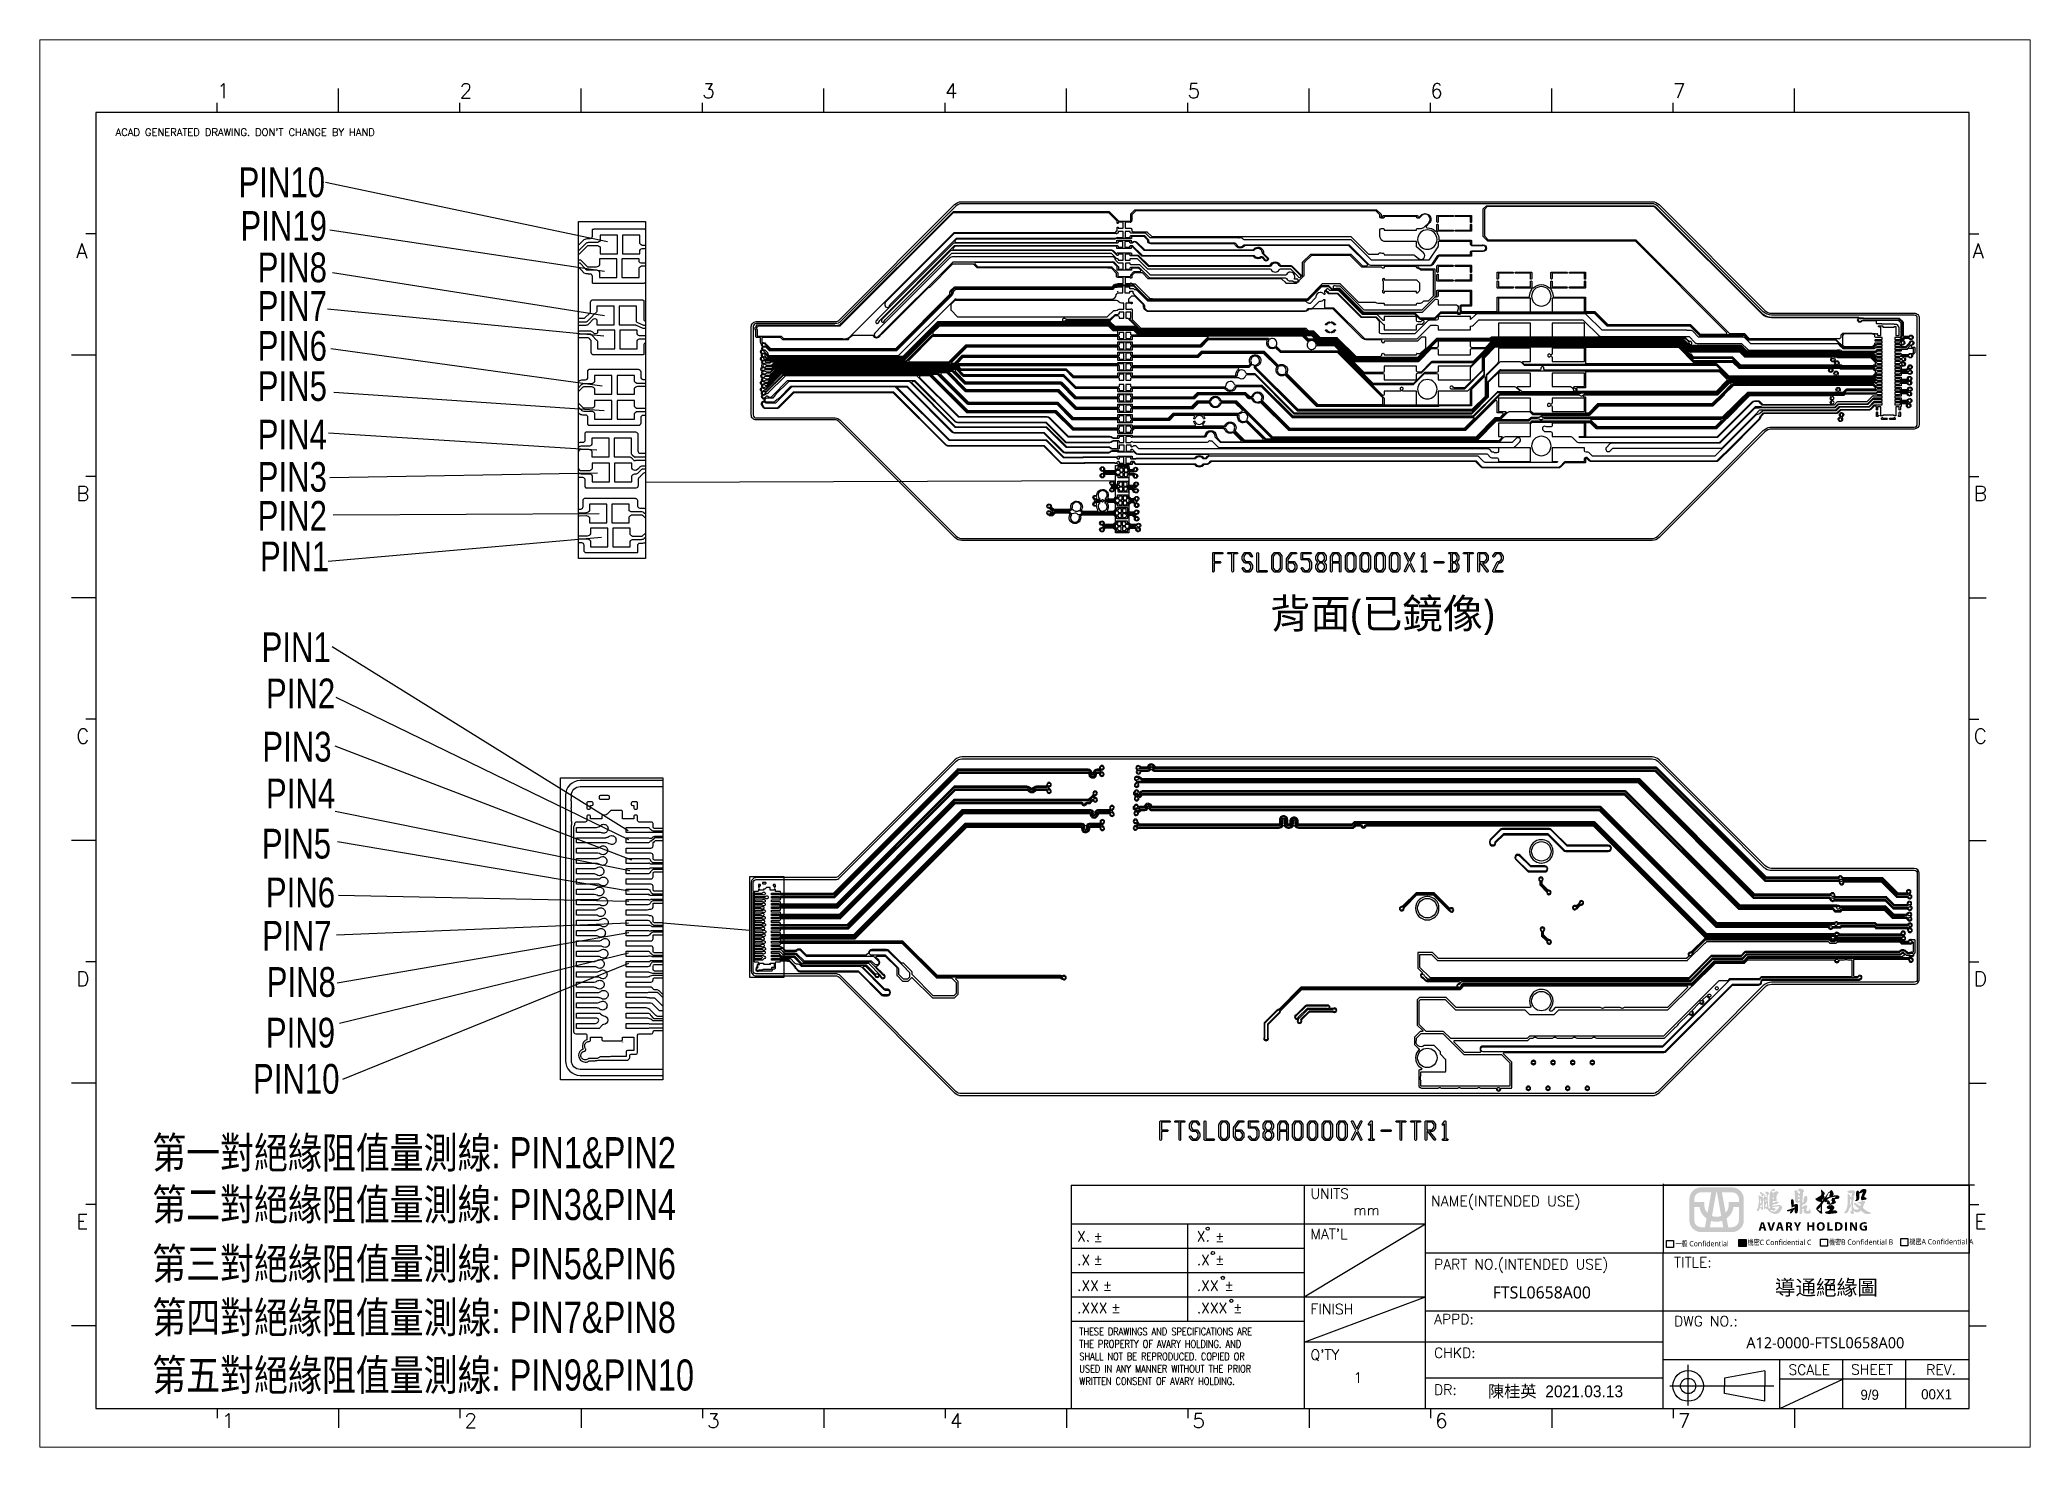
# Model space of a CAD drawing. Header units: millimetres. Extents: x 3227 to 3430, y -37 to 106.
import ezdxf

# ---------------------------------------------------------------- set-up
doc = ezdxf.new("R2010")
doc.units = ezdxf.units.MM
doc.header["$LTSCALE"] = 23.1
doc.linetypes.add('CENTER', pattern=[50.8, 31.75, -6.35, 6.35, -6.35])
doc.linetypes.add('PHANTOM', pattern=[29.5, 9.5, -1.5, 3, -1.5, 3, -1.5, 9.5])
doc.layers.get('0').update_dxf_attribs({"linetype": 'CONTINUOUS'})
doc.layers.add('0PAPERF', color=2, linetype='PHANTOM', lineweight=0, plot=False)
for name, color, linetype in [('gbr-dxf_layer0', 7, 'CONTINUOUS'), ('gbr-outline-dxf_layer1', 2, 'CONTINUOUS'), ('備註', 1, 'CONTINUOUS')]:
    doc.layers.add(name, color=color, linetype=linetype)
doc.layers.add('图层 1', color=7, linetype='CONTINUOUS', lineweight=0)
doc.styles.add('SIMPLEX', font='simplex.shx')
doc.styles.get("Standard").update_dxf_attribs({"font": 'simplex.shx', "width": 0.8})

msp = doc.modelspace()

# ---------------------------------------------------------------- texts
at = {"style": 'SIMPLEX'}
for s, height, p in [('1', 1.48, (3245.32, 99.89)), ('2', 1.48, (3270.02, 99.89)), ('3', 1.48, (3294.72, 99.89)), ('4', 1.48, (3319.42, 99.89)), ('5', 1.48, (3344.12, 99.89)), ('6', 1.48, (3368.82, 99.89)), ('7', 1.48, (3393.52, 99.89)), ('A', 1.5, (3230.99, 83.59)), ('A', 1.5, (3423.99, 83.59)), ('B', 1.5, (3230.99, 58.89)), ('B', 1.5, (3424.13, 58.89)), ('C', 1.5, (3230.99, 34.19)), ('C', 1.5, (3424.13, 34.19)), ('D', 1.5, (3230.99, 9.49)), ('D', 1.5, (3424.13, 9.49)), ('UNITS', 1.037, (3356.62, -12.15)), ('E', 1.5, (3230.99, -15.21)), ('mm', 1.037, (3361, -13.82)), ('E', 1.5, (3424.2, -15.21)), ('X.', 1.037, (3332.86, -16.49)), ('%%p ', 1.037, (3334.51, -16.53)), ('X.', 1.037, (3345.05, -16.49)), ('%%p ', 1.037, (3346.9, -16.53)), ("MAT'L", 1.037, (3356.62, -16.25)), ('.X', 1.037, (3332.86, -18.91)), ('%%p ', 1.037, (3334.51, -18.85)), ('.X', 1.037, (3345.05, -18.91)), ('%%p ', 1.037, (3346.9, -18.85)), ('PART NO.(INTENDED USE)', 1.0374, (3369.2, -19.34)), ('TITLE:', 1.037, (3393.63, -19.14)), ('.XX', 1.037, (3332.86, -21.51)), ('%%p ', 1.037, (3335.47, -21.5)), ('.XX', 1.037, (3345.05, -21.51)), ('%%p ', 1.037, (3347.86, -21.5)), ('.XXX', 1.037, (3332.86, -23.8)), ('%%p ', 1.037, (3336.33, -23.76)), ('.XXX', 1.037, (3345.05, -23.8)), ('%%p ', 1.037, (3348.73, -23.76)), ('FINISH', 1.037, (3356.62, -23.9)), ('APPD:', 1.037, (3369.2, -24.92)), ('DWG NO.:', 1.037, (3393.63, -25.13)), ("Q'TY", 1.037, (3356.62, -28.55)), ('CHKD:', 1.037, (3369.2, -28.35)), ('1', 1.04, (3361, -30.88)), ('SCALE ', 1.037, (3405.27, -30.07)), ('SHEET', 1.037, (3411.64, -30.05)), ('REV.', 1.037, (3419.29, -30.07)), ('DR:', 1.037, (3369.2, -32.11)), ('1', 1.48, (3245.81, -35.48)), ('2', 1.48, (3270.51, -35.48)), ('3', 1.48, (3295.21, -35.48)), ('4', 1.48, (3319.91, -35.48)), ('5', 1.48, (3344.61, -35.48)), ('6', 1.48, (3369.31, -35.48)), ('7', 1.48, (3394.01, -35.48))]:
    msp.add_text(s, height=height, dxfattribs=at).set_placement(p)
at = {"color": 3, "style": 'SIMPLEX'}
msp.add_text("ACAD GENERATED DRAWING. DON'T CHANGE BY HAND", height=0.741, dxfattribs=at).set_placement((3235, 96.04))
at = {"lineweight": 0, "style": 'SIMPLEX'}
msp.add_text('NAME(INTENDED USE)', height=1.0569, dxfattribs=at).set_placement((3368.88, -12.92))
at = {"color": 2, "char_height": 0.5469, "attachment_point": 1}
for s, insert, width in [('{\\fMicrosoft JhengHei|b0|i0|c136|p18;\\C1;機密B Confidential B}', (3409.4, -16.29), 7.1425), ('{\\fMicrosoft JhengHei|b0|i0|c136|p18;\\C1;機密A Confidential A}', (3417.59, -16.25), 7.1425), ('{\\fMicrosoft JhengHei|b0|i0|c136|p18;\\C1;一般 Confidential}', (3393.77, -16.45), 7.5012), ('{\\fMicrosoft JhengHei|b0|i0|c136|p18;\\C1;\\fMicrosoft JhengHei|b0|i0|c136|p18;機密C \\fMicrosoft JhengHei|b0|i0|c136|p18;Confidential C}', (3401.11, -16.32), 7.1425)]:
    msp.add_mtext(s, dxfattribs=dict(at, insert=insert, width=width))
at = {"lineweight": 0, "attachment_point": 1, "style": 'SIMPLEX'}
for s, insert, char_height, width in [('{\\fSimSun|b0|i0|c134|p2;\\M+58CA7\\M+5CDA8\\M+5BD5E\\M+5BE89\\M+58844}', (3403.88, -20.42), 1.5382, 22.8025), ('{\\fPMingLiU|b0|i0|c136|p2;陳桂英  2021.03.13}', (3374.68, -31.15), 1.2109, 15.2017)]:
    msp.add_mtext(s, dxfattribs=dict(at, insert=insert, char_height=char_height, width=width))
at = {"linetype": 'Continuous', "width": 14.8922, "attachment_point": 1}
for s, insert, char_height in [('{\\fMicrosoft JhengHei|b0|i0|c136|p0;\\W1;FTSL0658A00}', (3375.16, -21.07), 1.235), ('{\\fPMingLiU|b0|i0|c136|p0;\\W1;9/9}', (3412.6, -31.59), 1.0292), ('{\\fPMingLiU|b0|i0|c136|p0;\\W1;00X1}', (3418.78, -31.54), 1.0292)]:
    msp.add_mtext(s, dxfattribs=dict(at, insert=insert, char_height=char_height))
at = {"color": 3, "lineweight": 0, "insert": (3333.09, -25.29), "char_height": 0.75884, "width": 20.8776, "attachment_point": 1}
msp.add_mtext('THESE DRAWINGS AND SPECIFICATIONS ARE THE PROPERTY OF AVARY HOLDING. AND SHALL NOT BE REPRODUCED. COPIED OR USED IN ANY MANNER WITHOUT THE PRIOR WRITTEN CONSENT OF AVARY HOLDING.', dxfattribs=at)
at = {"insert": (3400.98, -26.25), "char_height": 1.1293, "width": 19.5873, "attachment_point": 1, "style": 'SIMPLEX'}
msp.add_mtext('{\\fMicrosoft JhengHei|b0|i0|c136|p0;A12-0000-FTSL0658A00}', dxfattribs=at)
at = {"layer": '備註', "color": 1, "lineweight": 0, "char_height": 3.0289, "attachment_point": 3}
for s, insert in [('{\\fPMingLiU|b0|i0|c136|p2;\\C256; PIN10}', (3256.32, 92.83)), ('{\\fPMingLiU|b0|i0|c136|p2;\\C256; PIN19}', (3256.51, 88.39)), ('{\\fPMingLiU|b0|i0|c136|p2;\\C256; PIN8}', (3256.51, 84.17)), ('{\\fPMingLiU|b0|i0|c136|p2;\\C256; PIN7}', (3256.51, 80.24)), ('{\\fPMingLiU|b0|i0|c136|p2;\\C256; PIN6}', (3256.51, 76.18)), ('{\\fPMingLiU|b0|i0|c136|p2;\\C256; PIN5}', (3256.51, 72.09)), ('{\\fPMingLiU|b0|i0|c136|p2;\\C256; PIN4}', (3256.51, 67.15)), ('{\\fPMingLiU|b0|i0|c136|p2;\\C256; PIN3}', (3256.51, 62.85)), ('{\\fPMingLiU|b0|i0|c136|p2;\\C256; PIN2}', (3256.51, 58.88)), ('{\\fPMingLiU|b0|i0|c136|p2;\\C256; PIN1}', (3256.74, 54.75)), ('{\\fPMingLiU|b0|i0|c136|p2;\\C256; PIN1}', (3256.9, 45.5)), ('{\\fPMingLiU|b0|i0|c136|p2;\\C256; PIN2}', (3257.35, 40.8)), ('{\\fPMingLiU|b0|i0|c136|p2;\\C256; PIN3}', (3256.98, 35.38)), ('{\\fPMingLiU|b0|i0|c136|p2;\\C256; PIN4}', (3257.35, 30.62)), ('{\\fPMingLiU|b0|i0|c136|p2;\\C256; PIN5}', (3256.93, 25.51)), ('{\\fPMingLiU|b0|i0|c136|p2;\\C256; PIN6}', (3257.34, 20.54)), ('{\\fPMingLiU|b0|i0|c136|p2;\\C256; PIN7}', (3256.97, 16.13)), ('{\\fPMingLiU|b0|i0|c136|p2;\\C256; PIN8}', (3257.42, 11.43)), ('{\\fPMingLiU|b0|i0|c136|p2;\\C256; PIN9}', (3257.34, 6.27)), ('{\\fPMingLiU|b0|i0|c136|p2;\\C256; PIN10}', (3257.79, 1.57))]:
    msp.add_mtext(s, dxfattribs=dict(at, insert=insert))
at = {"layer": '備註', "insert": (3352.5, 48.92), "char_height": 3.0072, "width": 37.9329, "attachment_point": 1, "style": 'SIMPLEX'}
msp.add_mtext('{\\fMicrosoft JhengHei|b0|i0|c136|p18;背面(已鏡像)}', dxfattribs=at)
at = {"layer": '備註', "color": 1, "lineweight": 0, "insert": (3238.73, -17.18), "char_height": 3.1644, "attachment_point": 1, "bg_fill": 2}
msp.add_mtext('{\\fPMingLiU|b0|i0|c136|p2;\\C256;第三對絕緣阻值量測線: PIN5&PIN6', dxfattribs=at)

# ---------------------------------------------------------------- blocks, each defined once
blk = doc.blocks.new('6')
at = {"layer": '图层 1', "true_color": 0xf50613}
h = blk.add_hatch(color=1, dxfattribs=at)
h.dxf.hatch_style = 2
edge = h.paths.add_edge_path()
edge.add_spline(control_points=[(-0.84, 7.1), (-0.84, 7.1), (0.89, -2.45), (0.89, -2.45), (0.31, -2.7), (-0.33, -2.83), (-1.01, -2.83), (-1.66, -2.83), (-2.28, -2.71), (-2.84, -2.48), (-2.84, -2.48), (-1.11, 7.1), (-1.11, 7.1), (-1.11, 7.1), (-0.84, 7.1), (-0.84, 7.1)], knot_values=[0, 0, 0, 0, 1, 1, 1, 2, 2, 2, 3, 3, 3, 4, 4, 4, 5, 5, 5, 5], degree=3, periodic=1)
edge = h.paths.add_edge_path()
edge.add_spline(control_points=[(5.31, 9.08), (5.31, 9.08), (-7.25, 9.08), (-7.25, 9.08), (-9.86, 9.08), (-11.98, 6.96), (-11.98, 4.35), (-11.98, 4.35), (-11.98, -4.27), (-11.98, -4.27), (-11.98, -6.88), (-9.86, -9), (-7.25, -9), (-7.25, -9), (5.31, -9), (5.31, -9), (7.91, -9), (10.04, -6.88), (10.04, -4.27), (10.04, -4.27), (10.04, 4.35), (10.04, 4.35), (10.04, 6.96), (7.91, 9.08), (5.31, 9.08)], knot_values=[0, 0, 0, 0, 0.352778, 0.352778, 0.352778, 0.705556, 0.705556, 0.705556, 1.058334, 1.058334, 1.058334, 1.411112, 1.411112, 1.411112, 1.76389, 1.76389, 1.76389, 2.116668, 2.116668, 2.116668, 2.469446, 2.469446, 2.469446, 2.822224, 2.822224, 2.822224, 2.822224], degree=3, periodic=0)
edge.add_line((5.31, 9.08), (5.31, 9.08))
edge = h.paths.add_edge_path()
edge.add_spline(control_points=[(8.06, 4.35), (8.06, 4.35), (8.06, 3.12), (8.06, 3.12), (8.06, 3.12), (3.96, 3.12), (3.96, 3.12), (3.96, 3.12), (3.96, 2.13), (3.96, 2.13), (3.96, 0.86), (3.47, -0.31), (2.68, -1.19), (2.68, -1.19), (1.17, 7.1), (1.17, 7.1), (1.17, 7.1), (5.31, 7.1), (5.31, 7.1), (6.82, 7.1), (8.06, 5.87), (8.06, 4.35)], knot_values=[0, 0, 0, 0, 0.352778, 0.352778, 0.352778, 0.705556, 0.705556, 0.705556, 1.058334, 1.058334, 1.058334, 1.411112, 1.411112, 1.411112, 1.76389, 1.76389, 1.76389, 2.116668, 2.116668, 2.116668, 2.469446, 2.469446, 2.469446, 2.469446], degree=3, periodic=0)
edge.add_line((8.06, 4.35), (8.06, 4.35))
edge = h.paths.add_edge_path()
edge.add_spline(control_points=[(-1.01, -4.81), (-0.22, -4.81), (0.54, -4.67), (1.25, -4.43), (1.25, -4.43), (1.72, -7.02), (1.72, -7.02), (1.72, -7.02), (-3.67, -7.02), (-3.67, -7.02), (-3.67, -7.02), (-3.2, -4.45), (-3.2, -4.45), (-2.51, -4.68), (-1.78, -4.81), (-1.01, -4.81)], knot_values=[0, 0, 0, 0, 0.352778, 0.352778, 0.352778, 0.705556, 0.705556, 0.705556, 1.058334, 1.058334, 1.058334, 1.411112, 1.411112, 1.411112, 1.76389, 1.76389, 1.76389, 1.76389], degree=3, periodic=0)
edge.add_line((-1.01, -4.81), (-1.01, -4.81))
edge = h.paths.add_edge_path()
edge.add_spline(control_points=[(-7.25, 7.1), (-7.25, 7.1), (-3.12, 7.1), (-3.12, 7.1), (-3.12, 7.1), (-4.63, -1.25), (-4.63, -1.25), (-5.46, -0.37), (-5.98, 0.82), (-5.98, 2.13), (-5.98, 2.13), (-5.98, 3.12), (-5.98, 3.12), (-5.98, 3.12), (-10, 3.12), (-10, 3.12), (-10, 3.12), (-10, 4.35), (-10, 4.35), (-10, 5.87), (-8.77, 7.1), (-7.25, 7.1)], knot_values=[0, 0, 0, 0, 0.352778, 0.352778, 0.352778, 0.705556, 0.705556, 0.705556, 1.058334, 1.058334, 1.058334, 1.411112, 1.411112, 1.411112, 1.76389, 1.76389, 1.76389, 2.116668, 2.116668, 2.116668, 2.469446, 2.469446, 2.469446, 2.469446], degree=3, periodic=0)
edge.add_line((-7.25, 7.1), (-7.25, 7.1))
edge = h.paths.add_edge_path()
edge.add_spline(control_points=[(-10, -4.27), (-10, -4.27), (-10, 1.14), (-10, 1.14), (-10, 1.14), (-7.89, 1.14), (-7.89, 1.14), (-7.61, -0.77), (-6.55, -2.44), (-5.04, -3.52), (-5.04, -3.52), (-5.68, -7.02), (-5.68, -7.02), (-5.68, -7.02), (-7.25, -7.02), (-7.25, -7.02), (-8.77, -7.02), (-10, -5.79), (-10, -4.27)], knot_values=[0, 0, 0, 0, 0.352778, 0.352778, 0.352778, 0.705556, 0.705556, 0.705556, 1.058334, 1.058334, 1.058334, 1.411112, 1.411112, 1.411112, 1.76389, 1.76389, 1.76389, 2.116668, 2.116668, 2.116668, 2.116668], degree=3, periodic=0)
edge.add_line((-10, -4.27), (-10, -4.27))
edge = h.paths.add_edge_path()
edge.add_spline(control_points=[(5.31, -7.02), (5.31, -7.02), (3.73, -7.02), (3.73, -7.02), (3.73, -7.02), (3.09, -3.47), (3.09, -3.47), (4.56, -2.39), (5.6, -0.75), (5.87, 1.14), (5.87, 1.14), (8.06, 1.14), (8.06, 1.14), (8.06, 1.14), (8.06, -4.27), (8.06, -4.27), (8.06, -5.79), (6.82, -7.02), (5.31, -7.02)], knot_values=[0, 0, 0, 0, 0.352778, 0.352778, 0.352778, 0.705556, 0.705556, 0.705556, 1.058334, 1.058334, 1.058334, 1.411112, 1.411112, 1.411112, 1.76389, 1.76389, 1.76389, 2.116668, 2.116668, 2.116668, 2.116668], degree=3, periodic=0)
edge.add_line((5.31, -7.02), (5.31, -7.02))
at = {"layer": '图层 1', "true_color": 0x000099}
h = blk.add_hatch(color=174, dxfattribs=at)
h.dxf.hatch_style = 2
edge = h.paths.add_edge_path()
edge.add_spline(control_points=[(21.7, 4.45), (21.7, 4.45), (21.7, 4.7), (21.7, 4.7), (21.7, 4.7), (21.7, 4.95), (21.7, 4.95), (21.7, 4.95), (21.7, 5.15), (21.7, 5.15), (21.73, 5.12), (21.77, 5.09), (21.81, 5.06), (21.86, 5.03), (21.91, 5.01), (21.97, 5.01), (22.03, 4.98), (22.09, 4.97), (22.13, 4.97), (22.13, 4.97), (22.24, 4.97), (22.24, 4.97), (22.24, 4.97), (22.24, 4.88), (22.24, 4.88), (22.24, 4.88), (22.24, 4.74), (22.24, 4.74), (22.24, 4.74), (22.24, 4.61), (22.24, 4.61), (22.24, 4.61), (22.24, 4.52), (22.24, 4.52), (22.24, 4.52), (22.2, 4.52), (22.2, 4.52), (22.14, 4.49), (22.08, 4.44), (22.02, 4.38), (21.93, 4.35), (21.82, 4.31), (21.7, 4.25), (21.7, 4.25), (21.7, 4.45), (21.7, 4.45)], knot_values=[0, 0, 0, 0, 1, 1, 1, 2, 2, 2, 3, 3, 3, 4, 4, 4, 5, 5, 5, 6, 6, 6, 7, 7, 7, 8, 8, 8, 9, 9, 9, 10, 10, 10, 11, 11, 11, 12, 12, 12, 13, 13, 13, 14, 14, 14, 15, 15, 15, 15], degree=3, periodic=1)
edge = h.paths.add_edge_path()
edge.add_spline(control_points=[(16.6, 4.04), (16.6, 4.21), (16.61, 4.34), (16.64, 4.43), (16.67, 4.46), (16.72, 4.44), (16.78, 4.38), (16.81, 4.35), (16.84, 4.28), (16.87, 4.16), (16.87, 4.16), (16.87, 3.88), (16.87, 3.88), (16.84, 3.82), (16.82, 3.78), (16.82, 3.75), (16.82, 3.63), (16.81, 3.52), (16.8, 3.43), (16.78, 3.34), (16.81, 3.32), (16.87, 3.36), (16.93, 3.41), (16.99, 3.46), (17.05, 3.52), (17.11, 3.58), (17.17, 3.63), (17.23, 3.66), (17.23, 3.66), (17.23, 3.59), (17.23, 3.59), (17.23, 3.59), (17.23, 3.5), (17.23, 3.5), (17.23, 3.5), (17.23, 3.39), (17.23, 3.39), (17.23, 3.39), (17.23, 3.3), (17.23, 3.3), (17.17, 3.27), (17.12, 3.22), (17.09, 3.16), (17.06, 3.07), (17.03, 2.97), (16.98, 2.85), (16.93, 2.72), (16.88, 2.63), (16.82, 2.57), (16.79, 2.48), (16.76, 2.42), (16.73, 2.39), (16.7, 2.48), (16.67, 2.61), (16.64, 2.78), (16.61, 2.94), (16.6, 3.15), (16.6, 3.41), (16.6, 3.41), (16.6, 4.04), (16.6, 4.04)], knot_values=[0, 0, 0, 0, 1, 1, 1, 2, 2, 2, 3, 3, 3, 4, 4, 4, 5, 5, 5, 6, 6, 6, 7, 7, 7, 8, 8, 8, 9, 9, 9, 10, 10, 10, 11, 11, 11, 12, 12, 12, 13, 13, 13, 14, 14, 14, 15, 15, 15, 16, 16, 16, 17, 17, 17, 18, 18, 18, 19, 19, 19, 20, 20, 20, 20], degree=3, periodic=1)
edge = h.paths.add_edge_path()
edge.add_spline(control_points=[(18.72, 4.06), (18.72, 4.34), (18.74, 4.49), (18.79, 4.52), (18.83, 4.55), (18.88, 4.49), (18.95, 4.34), (18.91, 4.19), (18.88, 4.04), (18.85, 3.91), (18.82, 3.77), (18.84, 3.7), (18.9, 3.7), (18.93, 3.73), (18.99, 3.79), (19.08, 3.88), (19.17, 3.97), (19.25, 4.05), (19.31, 4.11), (19.31, 4.11), (19.31, 4.06), (19.31, 4.06), (19.31, 4.06), (19.35, 4.02), (19.35, 4.02), (19.35, 4.02), (19.35, 3.97), (19.35, 3.97), (19.35, 3.97), (19.4, 3.93), (19.4, 3.93), (19.37, 3.9), (19.33, 3.84), (19.28, 3.75), (19.24, 3.66), (19.17, 3.55), (19.08, 3.43), (18.99, 3.31), (18.92, 3.22), (18.88, 3.16), (18.83, 3.1), (18.78, 3.07), (18.72, 3.07), (18.72, 3.07), (18.72, 4.06), (18.72, 4.06)], knot_values=[0, 0, 0, 0, 1, 1, 1, 2, 2, 2, 3, 3, 3, 4, 4, 4, 5, 5, 5, 6, 6, 6, 7, 7, 7, 8, 8, 8, 9, 9, 9, 10, 10, 10, 11, 11, 11, 12, 12, 12, 13, 13, 13, 14, 14, 14, 15, 15, 15, 15], degree=3, periodic=1)
edge = h.paths.add_edge_path()
edge.add_spline(control_points=[(25.27, 1.54), (25.12, 1.71), (24.91, 1.84), (24.64, 1.9), (24.34, 1.96), (24.07, 1.97), (23.83, 1.94), (23.58, 1.91), (23.37, 1.88), (23.19, 1.85), (22.76, 1.72), (22.15, 1.58), (22.15, 1.58), (22.12, 1.58), (22.09, 1.57), (22.04, 1.56), (22, 1.54), (21.94, 1.53), (21.88, 1.51), (21.82, 1.5), (21.77, 1.48), (21.72, 1.47), (21.68, 1.45), (21.64, 1.43), (21.61, 1.4), (21.61, 1.4), (21.61, 1.56), (21.61, 1.56), (21.61, 1.56), (21.61, 1.76), (21.61, 1.76), (21.64, 1.82), (21.66, 1.88), (21.68, 1.94), (21.69, 2), (21.7, 2.06), (21.7, 2.12), (21.7, 2.12), (21.79, 2.12), (21.79, 2.12), (21.82, 2.12), (21.87, 2.13), (21.93, 2.14), (21.99, 2.16), (22.04, 2.17), (22.09, 2.17), (22.11, 2.17), (22.12, 2.17), (22.14, 2.18), (22.14, 2.18), (22.15, 2.21), (22.15, 2.21), (22.15, 2.21), (22.53, 2.26), (22.68, 2.29), (22.84, 2.32), (23.19, 2.39), (23.19, 2.39), (23.37, 2.45), (23.56, 2.54), (23.76, 2.66), (23.95, 2.79), (24.07, 2.92), (24.1, 3.07), (24.16, 3.19), (24.08, 3.28), (23.87, 3.34), (23.71, 3.36), (23.53, 3.37), (23.35, 3.38), (23.14, 3.36), (22.94, 3.21), (22.75, 3.14), (22.55, 3.06), (22.15, 2.89), (22.15, 2.89), (22.09, 2.89), (22.03, 2.88), (21.97, 2.85), (21.91, 2.81), (21.86, 2.79), (21.81, 2.75), (21.77, 2.72), (21.73, 2.71), (21.7, 2.71), (21.7, 2.71), (21.7, 2.87), (21.7, 2.87), (21.7, 2.87), (21.7, 3.09), (21.7, 3.09), (21.7, 3.09), (21.7, 3.34), (21.7, 3.34), (21.7, 3.34), (21.7, 3.48), (21.7, 3.48), (21.7, 3.48), (22.36, 3.6), (22.6, 3.61), (22.84, 3.62), (22.93, 3.53), (23.04, 3.53), (23.15, 3.53), (23.26, 3.61), (23.26, 3.61), (23.28, 3.73), (23.3, 3.88), (23.33, 4.04), (23.36, 4.21), (23.36, 4.34), (23.33, 4.43), (23.3, 4.49), (23.25, 4.52), (23.19, 4.52), (23.19, 4.64), (23.21, 4.8), (23.24, 5.01), (23.24, 5.22), (23.28, 5.47), (23.37, 5.76), (23.46, 6.05), (23.57, 6.27), (23.69, 6.44), (23.81, 6.6), (23.92, 6.7), (24.01, 6.73), (24.07, 6.76), (24.1, 6.84), (24.1, 6.96), (24.07, 7.08), (23.96, 7.21), (23.78, 7.36), (23.6, 7.51), (23.42, 7.57), (23.24, 7.54), (23.06, 7.51), (22.92, 7.44), (22.83, 7.32), (22.8, 7.29), (22.76, 7.26), (22.7, 7.23), (22.61, 7.2), (22.5, 7.14), (22.38, 7.05), (22.23, 6.99), (22.12, 6.94), (22.06, 6.89), (22, 6.84), (21.97, 6.81), (21.97, 6.78), (21.97, 6.81), (21.93, 6.84), (21.84, 6.89), (21.75, 6.94), (21.63, 7.02), (21.48, 7.14), (21.32, 7.26), (21.25, 7.37), (21.25, 7.48), (21.25, 7.58), (21.3, 7.66), (21.39, 7.73), (21.45, 7.75), (21.52, 7.77), (21.61, 7.77), (21.67, 7.77), (21.77, 7.75), (21.91, 7.73), (22.04, 7.69), (22.16, 7.68), (22.27, 7.68), (22.37, 7.68), (22.47, 7.69), (22.56, 7.73), (22.65, 7.82), (22.7, 7.92), (22.7, 8.04), (22.7, 8.16), (22.59, 8.27), (22.38, 8.36), (22.2, 8.42), (22.02, 8.43), (21.84, 8.4), (21.66, 8.37), (21.54, 8.31), (21.48, 8.22), (21.3, 8.04), (21.12, 7.83), (20.96, 7.59), (20.79, 7.35), (20.67, 7.07), (20.59, 6.75), (20.52, 6.44), (20.48, 6.13), (20.48, 5.83), (20.48, 5.83), (20.48, 4.97), (20.48, 4.97), (20.48, 4.88), (20.47, 4.65), (20.44, 4.29), (20.41, 3.93), (20.39, 3.43), (20.39, 2.8), (20.36, 2.2), (20.39, 1.73), (20.48, 1.4), (20.54, 1.08), (20.63, 0.88), (20.74, 0.82), (20.81, 0.78), (20.86, 0.76), (20.86, 0.76), (20.62, 0.74), (20.13, 0.41), (20.13, 0.41), (20.13, 0.41), (20.08, 0.57), (20.08, 0.63), (20.04, 0.78), (20, 1.11), (19.94, 1.6), (19.88, 2.1), (19.82, 2.75), (19.76, 3.57), (19.7, 4.38), (19.68, 5), (19.71, 5.42), (19.74, 5.84), (19.8, 6.1), (19.89, 6.19), (20.13, 6.28), (20.26, 6.44), (20.26, 6.66), (20.26, 6.89), (20.08, 7.08), (19.74, 7.25), (19.39, 7.42), (19.12, 7.47), (18.92, 7.41), (18.73, 7.35), (18.64, 7.23), (18.67, 7.05), (18.7, 7.02), (18.73, 6.97), (18.74, 6.91), (18.76, 6.85), (18.81, 6.79), (18.9, 6.73), (18.96, 6.64), (19.02, 6.58), (19.08, 6.55), (19.17, 6.49), (19.25, 6.44), (19.31, 6.42), (19.31, 6.35), (19.31, 6.27), (19.33, 6.17), (19.34, 6.06), (19.35, 5.93), (19.35, 5.78), (19.35, 5.63), (19.36, 5.5), (19.37, 5.4), (19.39, 5.29), (19.4, 5.21), (19.4, 5.15), (19.31, 5.18), (19.22, 5.21), (19.13, 5.24), (19.13, 5.24), (18.85, 5.24), (18.85, 5.24), (18.82, 5.3), (18.8, 5.37), (18.79, 5.44), (18.77, 5.52), (18.76, 5.62), (18.74, 5.74), (18.73, 5.86), (18.7, 5.96), (18.65, 6.05), (18.61, 6.14), (18.57, 6.23), (18.54, 6.33), (18.51, 6.35), (18.49, 6.37), (18.47, 6.37), (18.46, 6.37), (18.43, 6.33), (18.4, 6.23), (18.37, 6.14), (18.36, 6.02), (18.36, 5.87), (18.36, 5.87), (18.36, 5.51), (18.36, 5.51), (18.24, 5.3), (18.13, 5.09), (18.04, 4.88), (17.92, 4.67), (17.8, 4.44), (17.68, 4.2), (17.68, 4.26), (17.67, 4.34), (17.66, 4.45), (17.64, 4.55), (17.63, 4.67), (17.63, 4.81), (17.63, 4.95), (17.63, 5.06), (17.61, 5.15), (17.6, 5.24), (17.59, 5.33), (17.59, 5.42), (17.68, 5.48), (17.79, 5.57), (17.91, 5.69), (18.03, 5.81), (18.12, 5.95), (18.18, 6.1), (18.24, 6.25), (18.21, 6.37), (18.09, 6.46), (17.97, 6.55), (17.83, 6.63), (17.68, 6.69), (17.44, 6.93), (17.2, 7.1), (16.96, 7.21), (16.72, 7.31), (16.58, 7.28), (16.55, 7.12), (16.52, 6.95), (16.58, 6.78), (16.73, 6.6), (16.88, 6.42), (17.05, 6.31), (17.23, 6.28), (17.23, 6.28), (17.23, 6.05), (17.23, 6.05), (17.23, 6.05), (17.23, 5.74), (17.23, 5.74), (17.23, 5.74), (17.23, 5.42), (17.23, 5.42), (17.23, 5.42), (17.23, 5.26), (17.23, 5.26), (17.23, 5.25), (17.21, 5.25), (17.16, 5.29), (17.12, 5.31), (17.05, 5.34), (16.96, 5.35), (16.87, 5.37), (16.76, 5.39), (16.64, 5.42), (16.61, 5.45), (16.58, 5.5), (16.55, 5.56), (16.52, 5.59), (16.49, 5.63), (16.46, 5.69), (16.4, 5.75), (16.35, 5.81), (16.32, 5.87), (16.29, 5.9), (16.26, 5.93), (16.23, 5.96), (16.14, 5.99), (16.08, 5.95), (16.05, 5.83), (16.02, 5.68), (16.02, 5.44), (16.05, 5.1), (16.08, 4.77), (16.11, 4.41), (16.14, 4.02), (16.14, 4.02), (16.14, 3.25), (16.14, 3.25), (16.11, 2.95), (16.07, 2.59), (16.01, 2.17), (15.92, 1.75), (15.84, 1.38), (15.78, 1.08), (15.69, 0.78), (15.63, 0.56), (15.6, 0.4), (15.57, 0.4), (15.55, 0.42), (15.53, 0.45), (15.52, 0.48), (15.5, 0.51), (15.47, 0.54), (15.44, 0.48), (15.42, 0.43), (15.42, 0.4), (15.36, 0.13), (15.35, -0.09), (15.38, -0.27), (15.41, -0.48), (15.51, -0.56), (15.69, -0.5), (15.87, -0.44), (16.04, -0.3), (16.19, -0.09), (16.31, 0.12), (16.4, 0.3), (16.46, 0.45), (16.46, 0.45), (16.46, 0.54), (16.46, 0.54), (16.46, 0.57), (16.48, 0.63), (16.51, 0.72), (16.51, 0.78), (16.51, 0.84), (16.53, 0.9), (16.54, 0.96), (16.55, 1.02), (16.55, 1.08), (16.58, 1.02), (16.64, 0.92), (16.73, 0.79), (16.82, 0.65), (16.94, 0.5), (17.09, 0.34), (17.24, 0.17), (17.38, 0.07), (17.5, 0.04), (17.62, 0.01), (17.71, 0.04), (17.77, 0.13), (17.8, 0.13), (17.83, 0.16), (17.86, 0.22), (17.86, 0.22), (17.86, 0.4), (17.86, 0.4), (17.89, 0.47), (17.89, 0.54), (17.86, 0.63), (17.83, 0.69), (17.8, 0.75), (17.77, 0.81), (17.71, 0.93), (17.66, 1.16), (17.63, 1.49), (17.6, 1.79), (17.63, 2.2), (17.7, 2.71), (17.78, 3.22), (17.88, 3.64), (18, 3.97), (18.09, 4.28), (18.18, 4.49), (18.27, 4.61), (18.24, 4.49), (18.22, 4.35), (18.22, 4.2), (18.22, 4.2), (18.22, 3.7), (18.22, 3.7), (18.22, 3.7), (18.22, 3.21), (18.22, 3.21), (18.22, 3.06), (18.22, 2.88), (18.2, 2.66), (18.18, 2.45), (18.18, 2.21), (18.18, 1.92), (18.18, 1.92), (18.18, 1.17), (18.18, 1.17), (18.18, 0.96), (18.18, 0.79), (18.2, 0.65), (18.22, 0.52), (18.25, 0.4), (18.31, 0.31), (18.37, 0.22), (18.43, 0.21), (18.49, 0.27), (18.55, 0.3), (18.58, 0.38), (18.58, 0.5), (18.58, 0.62), (18.57, 0.72), (18.54, 0.81), (18.63, 0.78), (18.72, 0.72), (18.81, 0.63), (18.9, 0.54), (19.02, 0.45), (19.17, 0.36), (19.29, 0.27), (19.41, 0.21), (19.53, 0.18), (19.65, 0.15), (19.77, 0.13), (19.89, 0.13), (19.83, 0.01), (19.82, -0.09), (19.85, -0.18), (19.9, -0.29), (20.01, -0.39), (20.18, -0.5), (20.18, -0.5), (20.18, -0.5), (20.19, -0.5), (20.41, -0.67), (20.77, -0.88), (20.91, -1), (20.94, -1.02), (20.98, -1.04), (21.02, -1.07), (21.02, -1.08), (21.02, -1.08), (21.02, -1.09), (21.08, -1.12), (21.16, -1.16), (21.25, -1.22), (21.34, -1.25), (21.45, -1.3), (21.57, -1.36), (21.9, -1.51), (22.29, -1.61), (22.74, -1.67), (23.19, -1.7), (23.66, -1.57), (24.14, -1.27), (24.59, -0.94), (24.93, -0.56), (25.16, -0.14), (25.38, 0.29), (25.53, 0.66), (25.59, 0.99), (25.53, 1.17), (25.42, 1.35), (25.27, 1.54)], knot_values=[0, 0, 0, 0, 0.352778, 0.352778, 0.352778, 0.705556, 0.705556, 0.705556, 1.058334, 1.058334, 1.058334, 1.411112, 1.411112, 1.411112, 1.76389, 1.76389, 1.76389, 2.116668, 2.116668, 2.116668, 2.469446, 2.469446, 2.469446, 2.822224, 2.822224, 2.822224, 3.175002, 3.175002, 3.175002, 3.52778, 3.52778, 3.52778, 3.880558, 3.880558, 3.880558, 4.233336, 4.233336, 4.233336, 4.586114, 4.586114, 4.586114, 4.938892, 4.938892, 4.938892, 5.29167, 5.29167, 5.29167, 5.644448, 5.644448, 5.644448, 5.997226, 5.997226, 5.997226, 6.350004, 6.350004, 6.350004, 6.702782, 6.702782, 6.702782, 7.05556, 7.05556, 7.05556, 7.408338, 7.408338, 7.408338, 7.761116, 7.761116, 7.761116, 8.113894, 8.113894, 8.113894, 8.466672, 8.466672, 8.466672, 8.81945, 8.81945, 8.81945, 9.172228, 9.172228, 9.172228, 9.525006, 9.525006, 9.525006, 9.877784, 9.877784, 9.877784, 10.230562, 10.230562, 10.230562, 10.58334, 10.58334, 10.58334, 10.936118, 10.936118, 10.936118, 11.288896, 11.288896, 11.288896, 11.641674, 11.641674, 11.641674, 11.994452, 11.994452, 11.994452, 12.34723, 12.34723, 12.34723, 12.700008, 12.700008, 12.700008, 13.052786, 13.052786, 13.052786, 13.405564, 13.405564, 13.405564, 13.758342, 13.758342, 13.758342, 14.11112, 14.11112, 14.11112, 14.463898, 14.463898, 14.463898, 14.816676, 14.816676, 14.816676, 15.169454, 15.169454, 15.169454, 15.522232, 15.522232, 15.522232, 15.87501, 15.87501, 15.87501, 16.227788, 16.227788, 16.227788, 16.580566, 16.580566, 16.580566, 16.933344, 16.933344, 16.933344, 17.286123, 17.286123, 17.286123, 17.638901, 17.638901, 17.638901, 17.991679, 17.991679, 17.991679, 18.344457, 18.344457, 18.344457, 18.697235, 18.697235, 18.697235, 19.050013, 19.050013, 19.050013, 19.402791, 19.402791, 19.402791, 19.755569, 19.755569, 19.755569, 20.108347, 20.108347, 20.108347, 20.461125, 20.461125, 20.461125, 20.813903, 20.813903, 20.813903, 21.166681, 21.166681, 21.166681, 21.519459, 21.519459, 21.519459, 21.872237, 21.872237, 21.872237, 22.225015, 22.225015, 22.225015, 22.577793, 22.577793, 22.577793, 22.930571, 22.930571, 22.930571, 23.283349, 23.283349, 23.283349, 23.636127, 23.636127, 23.636127, 23.988905, 23.988905, 23.988905, 24.341683, 24.341683, 24.341683, 24.694461, 24.694461, 24.694461, 25.047239, 25.047239, 25.047239, 25.400017, 25.400017, 25.400017, 25.752795, 25.752795, 25.752795, 26.105573, 26.105573, 26.105573, 26.458351, 26.458351, 26.458351, 26.811129, 26.811129, 26.811129, 27.163907, 27.163907, 27.163907, 27.516685, 27.516685, 27.516685, 27.869463, 27.869463, 27.869463, 28.222241, 28.222241, 28.222241, 28.575019, 28.575019, 28.575019, 28.927797, 28.927797, 28.927797, 29.280575, 29.280575, 29.280575, 29.633353, 29.633353, 29.633353, 29.986131, 29.986131, 29.986131, 30.338909, 30.338909, 30.338909, 30.691687, 30.691687, 30.691687, 31.044465, 31.044465, 31.044465, 31.397243, 31.397243, 31.397243, 31.750021, 31.750021, 31.750021, 32.102799, 32.102799, 32.102799, 32.455577, 32.455577, 32.455577, 32.808355, 32.808355, 32.808355, 33.161133, 33.161133, 33.161133, 33.513911, 33.513911, 33.513911, 33.866689, 33.866689, 33.866689, 34.219467, 34.219467, 34.219467, 34.572245, 34.572245, 34.572245, 34.925023, 34.925023, 34.925023, 35.277801, 35.277801, 35.277801, 35.630579, 35.630579, 35.630579, 35.983357, 35.983357, 35.983357, 36.336135, 36.336135, 36.336135, 36.688913, 36.688913, 36.688913, 37.041691, 37.041691, 37.041691, 37.394469, 37.394469, 37.394469, 37.747247, 37.747247, 37.747247, 38.100025, 38.100025, 38.100025, 38.452803, 38.452803, 38.452803, 38.805581, 38.805581, 38.805581, 39.158359, 39.158359, 39.158359, 39.511137, 39.511137, 39.511137, 39.863915, 39.863915, 39.863915, 40.216693, 40.216693, 40.216693, 40.569471, 40.569471, 40.569471, 40.922249, 40.922249, 40.922249, 41.275027, 41.275027, 41.275027, 41.627805, 41.627805, 41.627805, 41.980583, 41.980583, 41.980583, 42.333361, 42.333361, 42.333361, 42.686139, 42.686139, 42.686139, 43.038917, 43.038917, 43.038917, 43.391695, 43.391695, 43.391695, 43.744473, 43.744473, 43.744473, 44.097251, 44.097251, 44.097251, 44.450029, 44.450029, 44.450029, 44.802807, 44.802807, 44.802807, 45.155585, 45.155585, 45.155585, 45.508363, 45.508363, 45.508363, 45.861141, 45.861141, 45.861141, 46.213919, 46.213919, 46.213919, 46.566697, 46.566697, 46.566697, 46.919475, 46.919475, 46.919475, 47.272253, 47.272253, 47.272253, 47.625031, 47.625031, 47.625031, 47.977809, 47.977809, 47.977809, 48.330587, 48.330587, 48.330587, 48.683365, 48.683365, 48.683365, 49.036143, 49.036143, 49.036143, 49.388921, 49.388921, 49.388921, 49.741699, 49.741699, 49.741699, 50.094477, 50.094477, 50.094477, 50.447255, 50.447255, 50.447255, 50.800033, 50.800033, 50.800033, 51.152812, 51.152812, 51.152812, 51.50559, 51.50559, 51.50559, 51.858368, 51.858368, 51.858368, 52.211146, 52.211146, 52.211146, 52.563924, 52.563924, 52.563924, 52.916702, 52.916702, 52.916702, 53.26948, 53.26948, 53.26948, 53.622258, 53.622258, 53.622258, 53.975036, 53.975036, 53.975036, 54.327814, 54.327814, 54.327814, 54.680592, 54.680592, 54.680592, 55.03337, 55.03337, 55.03337, 55.386148, 55.386148, 55.386148, 55.738926, 55.738926, 55.738926, 56.091704, 56.091704, 56.091704, 56.444482, 56.444482, 56.444482, 56.79726, 56.79726, 56.79726, 57.150038, 57.150038, 57.150038, 57.502816, 57.502816, 57.502816, 57.855594, 57.855594, 57.855594, 58.208372, 58.208372, 58.208372, 58.56115, 58.56115, 58.56115, 58.913928, 58.913928, 58.913928, 59.266706, 59.266706, 59.266706, 59.619484, 59.619484, 59.619484, 59.972262, 59.972262, 59.972262, 60.32504, 60.32504, 60.32504, 60.677818, 60.677818, 60.677818, 61.030596, 61.030596, 61.030596, 61.383374, 61.383374, 61.383374, 61.736152, 61.736152, 61.736152, 62.08893, 62.08893, 62.08893, 62.441708, 62.441708, 62.441708, 62.794486, 62.794486, 62.794486, 63.147264, 63.147264, 63.147264, 63.500042, 63.500042, 63.500042, 63.85282, 63.85282, 63.85282, 64.205598, 64.205598, 64.205598, 64.205598], degree=3, periodic=0)
edge.add_line((25.27, 1.54), (25.27, 1.54))
edge = h.paths.add_edge_path()
edge.add_spline(control_points=[(21.84, 6.01), (21.87, 6.07), (21.93, 6.11), (22.02, 6.14), (22.11, 6.17), (22.19, 6.19), (22.27, 6.19), (22.27, 6.19), (22.47, 6.19), (22.47, 6.19), (22.44, 6.16), (22.42, 6.13), (22.42, 6.1), (22.39, 6.07), (22.36, 6.04), (22.33, 6.01), (22.33, 5.95), (22.32, 5.92), (22.29, 5.92), (22.29, 5.89), (22.27, 5.86), (22.24, 5.83), (22.24, 5.83), (22.15, 5.83), (22.15, 5.83), (22.15, 5.83), (22.02, 5.83), (22.02, 5.83), (22.02, 5.83), (21.88, 5.83), (21.88, 5.83), (21.88, 5.83), (21.79, 5.83), (21.79, 5.83), (21.79, 5.89), (21.81, 5.95), (21.84, 6.01)], knot_values=[0, 0, 0, 0, 0.352778, 0.352778, 0.352778, 0.705556, 0.705556, 0.705556, 1.058334, 1.058334, 1.058334, 1.411112, 1.411112, 1.411112, 1.76389, 1.76389, 1.76389, 2.116668, 2.116668, 2.116668, 2.469446, 2.469446, 2.469446, 2.822224, 2.822224, 2.822224, 3.175002, 3.175002, 3.175002, 3.52778, 3.52778, 3.52778, 3.880558, 3.880558, 3.880558, 4.233336, 4.233336, 4.233336, 4.233336], degree=3, periodic=0)
edge.add_line((21.84, 6.01), (21.84, 6.01))
edge = h.paths.add_edge_path()
edge.add_spline(control_points=[(17.3, 1.92), (17.28, 1.84), (17.27, 1.76), (17.25, 1.67), (17.24, 1.58), (17.23, 1.5), (17.23, 1.42), (17.23, 1.42), (17.23, 1.22), (17.23, 1.22), (17.23, 1.16), (17.21, 1.11), (17.18, 1.08), (17.15, 1.02), (17.09, 1.01), (17, 1.04), (16.91, 1.07), (16.84, 1.11), (16.78, 1.17), (16.69, 1.2), (16.64, 1.23), (16.64, 1.24), (16.64, 1.24), (16.64, 1.35), (16.64, 1.35), (16.64, 1.35), (16.64, 1.49), (16.64, 1.49), (16.64, 1.49), (16.64, 1.67), (16.64, 1.67), (16.64, 1.67), (16.64, 1.76), (16.64, 1.76), (16.7, 1.73), (16.75, 1.73), (16.78, 1.76), (16.84, 1.76), (16.9, 1.79), (16.96, 1.85), (17.02, 1.91), (17.08, 1.96), (17.14, 2.01), (17.2, 2.05), (17.26, 2.09), (17.32, 2.12), (17.32, 2.06), (17.31, 1.99), (17.3, 1.92)], knot_values=[0, 0, 0, 0, 0.352778, 0.352778, 0.352778, 0.705556, 0.705556, 0.705556, 1.058334, 1.058334, 1.058334, 1.411112, 1.411112, 1.411112, 1.76389, 1.76389, 1.76389, 2.116668, 2.116668, 2.116668, 2.469446, 2.469446, 2.469446, 2.822224, 2.822224, 2.822224, 3.175002, 3.175002, 3.175002, 3.52778, 3.52778, 3.52778, 3.880558, 3.880558, 3.880558, 4.233336, 4.233336, 4.233336, 4.586114, 4.586114, 4.586114, 4.938892, 4.938892, 4.938892, 5.29167, 5.29167, 5.29167, 5.644448, 5.644448, 5.644448, 5.644448], degree=3, periodic=0)
edge.add_line((17.3, 1.92), (17.3, 1.92))
edge = h.paths.add_edge_path()
edge.add_spline(control_points=[(19.42, 1.63), (19.4, 1.51), (19.4, 1.4), (19.4, 1.31), (19.4, 1.25), (19.37, 1.2), (19.31, 1.17), (19.28, 1.11), (19.22, 1.1), (19.13, 1.13), (19.04, 1.13), (18.96, 1.16), (18.9, 1.22), (18.81, 1.25), (18.76, 1.29), (18.74, 1.33), (18.73, 1.38), (18.72, 1.42), (18.72, 1.47), (18.72, 1.47), (18.72, 1.67), (18.72, 1.67), (18.72, 1.67), (18.72, 1.87), (18.72, 1.87), (18.72, 1.87), (18.72, 2.03), (18.72, 2.03), (18.81, 2.03), (18.9, 2.05), (18.99, 2.08), (19.05, 2.14), (19.11, 2.21), (19.17, 2.3), (19.2, 2.39), (19.24, 2.48), (19.28, 2.57), (19.33, 2.66), (19.37, 2.74), (19.4, 2.8), (19.4, 2.8), (19.4, 2.48), (19.4, 2.48), (19.4, 2.36), (19.4, 2.22), (19.42, 2.05), (19.43, 1.89), (19.43, 1.75), (19.42, 1.63)], knot_values=[0, 0, 0, 0, 0.352778, 0.352778, 0.352778, 0.705556, 0.705556, 0.705556, 1.058334, 1.058334, 1.058334, 1.411112, 1.411112, 1.411112, 1.76389, 1.76389, 1.76389, 2.116668, 2.116668, 2.116668, 2.469446, 2.469446, 2.469446, 2.822224, 2.822224, 2.822224, 3.175002, 3.175002, 3.175002, 3.52778, 3.52778, 3.52778, 3.880558, 3.880558, 3.880558, 4.233336, 4.233336, 4.233336, 4.586114, 4.586114, 4.586114, 4.938892, 4.938892, 4.938892, 5.29167, 5.29167, 5.29167, 5.644448, 5.644448, 5.644448, 5.644448], degree=3, periodic=0)
edge.add_line((19.42, 1.63), (19.42, 1.63))
edge = h.paths.add_edge_path()
edge.add_spline(control_points=[(24.14, 0.81), (24.05, 0.63), (23.92, 0.44), (23.76, 0.25), (23.59, 0.05), (23.43, -0.12), (23.28, -0.25), (23.13, -0.38), (23.01, -0.5), (22.92, -0.59), (22.83, -0.65), (22.7, -0.69), (22.52, -0.72), (22.33, -0.75), (22.11, -0.74), (21.84, -0.68), (21.57, -0.62), (21.34, -0.57), (21.16, -0.54), (20.98, -0.48), (20.84, -0.44), (20.75, -0.41), (20.72, -0.38), (20.72, -0.34), (20.75, -0.29), (20.78, -0.25), (20.84, -0.21), (20.93, -0.18), (21.02, -0.15), (21.1, -0.12), (21.16, -0.09), (21.18, -0.09), (21.19, -0.09), (21.2, -0.09), (21.2, -0.09), (21.21, -0.09), (21.21, -0.09), (21.21, -0.09), (21.21, -0.09), (21.22, -0.09), (21.25, -0.08), (21.27, -0.07), (21.28, -0.06), (21.29, -0.06), (21.3, -0.06), (21.3, -0.05), (21.3, -0.06), (21.31, -0.06), (21.31, -0.06), (21.31, -0.06), (21.31, -0.05), (21.31, -0.05), (21.35, -0.04), (21.39, -0.03), (21.42, -0.03), (21.49, -0.04), (21.71, -0.05), (21.79, -0.13), (21.82, -0.15), (21.84, -0.18), (21.87, -0.2), (21.93, -0.26), (21.97, -0.32), (22, -0.38), (22.03, -0.45), (22.06, -0.49), (22.09, -0.52), (22.12, -0.52), (22.15, -0.51), (22.18, -0.48), (22.18, -0.38), (22.24, -0.3), (22.34, -0.23), (22.45, -0.15), (22.57, -0.09), (22.73, -0.02), (22.91, 0.01), (23, 0.07), (23, 0.16), (23.03, 0.22), (23, 0.29), (22.91, 0.38), (22.85, 0.44), (22.78, 0.5), (22.7, 0.54), (22.63, 0.59), (22.52, 0.63), (22.39, 0.68), (22.25, 0.72), (22.12, 0.76), (22, 0.79), (21.97, 0.79), (21.95, 0.8), (21.92, 0.8), (21.92, 0.8), (21.75, 0.9), (21.44, 0.87), (21.36, 0.87), (21.27, 0.88), (21.2, 0.9), (21.23, 0.9), (21.4, 0.94), (21.7, 1.01), (22, 1.09), (22.42, 1.17), (22.94, 1.26), (23.47, 1.35), (23.84, 1.4), (24.05, 1.4), (24.29, 1.37), (24.4, 1.31), (24.37, 1.22), (24.31, 1.1), (24.23, 0.96), (24.14, 0.81)], knot_values=[0, 0, 0, 0, 0.352778, 0.352778, 0.352778, 0.705556, 0.705556, 0.705556, 1.058334, 1.058334, 1.058334, 1.411112, 1.411112, 1.411112, 1.76389, 1.76389, 1.76389, 2.116668, 2.116668, 2.116668, 2.469446, 2.469446, 2.469446, 2.822224, 2.822224, 2.822224, 3.175002, 3.175002, 3.175002, 3.52778, 3.52778, 3.52778, 3.880558, 3.880558, 3.880558, 4.233336, 4.233336, 4.233336, 4.586114, 4.586114, 4.586114, 4.938892, 4.938892, 4.938892, 5.29167, 5.29167, 5.29167, 5.644448, 5.644448, 5.644448, 5.997226, 5.997226, 5.997226, 6.350004, 6.350004, 6.350004, 6.702782, 6.702782, 6.702782, 7.05556, 7.05556, 7.05556, 7.408338, 7.408338, 7.408338, 7.761116, 7.761116, 7.761116, 8.113894, 8.113894, 8.113894, 8.466672, 8.466672, 8.466672, 8.81945, 8.81945, 8.81945, 9.172228, 9.172228, 9.172228, 9.525006, 9.525006, 9.525006, 9.877784, 9.877784, 9.877784, 10.230562, 10.230562, 10.230562, 10.58334, 10.58334, 10.58334, 10.936118, 10.936118, 10.936118, 11.288896, 11.288896, 11.288896, 11.641674, 11.641674, 11.641674, 11.994452, 11.994452, 11.994452, 12.34723, 12.34723, 12.34723, 12.700008, 12.700008, 12.700008, 13.052786, 13.052786, 13.052786, 13.405564, 13.405564, 13.405564, 13.405564], degree=3, periodic=0)
edge.add_line((24.14, 0.81), (24.14, 0.81))
h = blk.add_hatch(color=174, dxfattribs=at)
h.dxf.hatch_style = 2
edge = h.paths.add_edge_path()
edge.add_spline(control_points=[(32.56, 5.06), (32.5, 5.06), (32.43, 5.07), (32.34, 5.1), (32.34, 5.1), (32.16, 5.1), (32.16, 5.1), (32.1, 5.1), (32.06, 5.12), (32.04, 5.15), (32.03, 5.18), (32.04, 5.24), (32.07, 5.33), (32.07, 5.42), (32.06, 5.52), (32.04, 5.62), (32.03, 5.73), (32.01, 5.82), (32, 5.9), (31.98, 5.97), (31.98, 6.02), (31.98, 6.05), (32.07, 5.99), (32.16, 5.93), (32.27, 5.87), (32.38, 5.81), (32.47, 5.75), (32.56, 5.69), (32.62, 5.6), (32.67, 5.5), (32.7, 5.4), (32.73, 5.29), (32.74, 5.18), (32.74, 5.06), (32.74, 5.06), (32.56, 5.06), (32.56, 5.06)], knot_values=[0, 0, 0, 0, 1, 1, 1, 2, 2, 2, 3, 3, 3, 4, 4, 4, 5, 5, 5, 6, 6, 6, 7, 7, 7, 8, 8, 8, 9, 9, 9, 10, 10, 10, 11, 11, 11, 12, 12, 12, 12], degree=3, periodic=1)
edge = h.paths.add_edge_path()
edge.add_spline(control_points=[(37.17, -0.9), (37.13, -0.37), (36.86, -0.06), (36.75, 0.24), (36.66, 0.49), (36.53, 0.47), (36.49, 0.01), (36.45, -0.45), (36.47, -0.45), (36.03, -0.45), (36.03, -0.45), (35.82, -0.45), (35.82, -0.45), (35.64, -0.45), (35.52, -0.41), (35.46, -0.34), (35.4, -0.27), (35.37, -0.15), (35.37, 0), (35.37, 0.15), (35.41, 0.34), (35.5, 0.59), (35.56, 0.8), (35.62, 0.98), (35.68, 1.13), (35.71, 1.31), (35.73, 1.44), (35.73, 1.54), (35.64, 1.69), (35.51, 1.79), (35.34, 1.85), (35.18, 1.91), (34.96, 1.88), (34.69, 1.76), (34.42, 1.64), (34.19, 1.52), (34.01, 1.4), (33.83, 1.25), (33.69, 1.16), (33.6, 1.13), (33.6, 1.13), (33.6, 1.54), (33.6, 1.54), (33.6, 1.69), (33.65, 1.81), (33.74, 1.92), (33.83, 2.02), (33.96, 2.11), (34.12, 2.17), (34.29, 2.23), (34.45, 2.28), (34.62, 2.33), (34.79, 2.37), (34.99, 2.54), (35.23, 2.85), (35.47, 3.15), (35.65, 3.57), (35.77, 4.11), (35.86, 4.62), (35.83, 5.01), (35.68, 5.26), (35.53, 5.52), (35.35, 5.65), (35.14, 5.65), (34.96, 5.62), (34.79, 5.53), (34.64, 5.38), (34.49, 5.2), (34.39, 4.92), (34.33, 4.56), (34.3, 4.17), (34.27, 3.85), (34.26, 3.59), (34.24, 3.33), (34.24, 3.15), (34.24, 3.03), (34.24, 3.03), (34.12, 3.03), (34.12, 3.03), (34.12, 3.03), (33.96, 3.03), (33.96, 3.03), (33.9, 3), (33.86, 2.98), (33.83, 2.98), (33.83, 2.98), (33.74, 2.98), (33.74, 2.98), (33.74, 3.22), (33.75, 3.51), (33.78, 3.84), (33.81, 4.17), (33.84, 4.56), (33.87, 5.01), (33.9, 5.47), (33.93, 5.86), (33.96, 6.21), (33.99, 6.56), (34.01, 6.84), (34.01, 7.05), (34.04, 7.08), (34.07, 7.1), (34.1, 7.12), (34.13, 7.13), (34.17, 7.16), (34.21, 7.21), (34.26, 7.25), (34.29, 7.29), (34.3, 7.32), (34.32, 7.35), (34.34, 7.38), (34.37, 7.41), (34.49, 7.59), (34.46, 7.8), (34.28, 8.04), (34.1, 8.28), (33.77, 8.44), (33.29, 8.52), (32.81, 8.59), (32.45, 8.57), (32.23, 8.45), (32, 8.33), (31.92, 8.19), (31.98, 8.04), (31.98, 7.98), (32.01, 7.92), (32.07, 7.86), (32.1, 7.77), (32.17, 7.69), (32.29, 7.64), (32.41, 7.57), (32.52, 7.51), (32.61, 7.45), (32.7, 7.39), (32.77, 7.35), (32.84, 7.32), (32.84, 7.29), (32.83, 7.23), (32.81, 7.16), (32.8, 7.08), (32.79, 7), (32.79, 6.91), (32.79, 6.91), (32.79, 6.66), (32.79, 6.66), (32.79, 6.66), (32.79, 6.46), (32.79, 6.46), (32.73, 6.49), (32.65, 6.52), (32.56, 6.55), (32.47, 6.58), (32.37, 6.63), (32.25, 6.69), (32.13, 6.72), (32.04, 6.76), (32, 6.82), (31.95, 6.88), (31.92, 6.94), (31.89, 7), (31.92, 7.12), (31.89, 7.27), (31.8, 7.43), (31.71, 7.6), (31.55, 7.73), (31.34, 7.82), (31.13, 7.91), (30.95, 7.91), (30.8, 7.84), (30.65, 7.76), (30.56, 7.66), (30.53, 7.54), (30.56, 7.3), (30.59, 7.02), (30.62, 6.69), (30.65, 6.35), (30.68, 5.97), (30.71, 5.53), (30.74, 5.1), (30.77, 4.71), (30.8, 4.38), (30.8, 4.05), (30.82, 3.78), (30.85, 3.57), (30.85, 3.39), (30.9, 3.22), (31, 3.07), (31.11, 2.92), (31.3, 2.83), (31.57, 2.8), (31.81, 2.8), (32.04, 2.84), (32.25, 2.91), (32.46, 2.99), (32.62, 3.06), (32.74, 3.12), (32.71, 2.88), (32.7, 2.57), (32.7, 2.21), (32.67, 1.82), (32.65, 1.38), (32.65, 0.9), (32.62, 0.39), (32.61, -0.05), (32.61, -0.41), (32.61, -0.77), (32.59, -1.07), (32.56, -1.31), (32.59, -1.34), (32.61, -1.39), (32.61, -1.45), (32.64, -1.48), (32.68, -1.52), (32.74, -1.58), (32.81, -1.61), (32.86, -1.64), (32.93, -1.67), (32.93, -1.67), (33.06, -1.67), (33.06, -1.67), (33.24, -1.67), (33.41, -1.61), (33.56, -1.49), (33.68, -1.37), (33.74, -1.18), (33.74, -0.9), (33.74, -0.6), (33.72, -0.35), (33.69, -0.14), (33.66, 0.07), (33.65, 0.22), (33.65, 0.31), (33.68, 0.31), (33.72, 0.33), (33.78, 0.36), (33.87, 0.36), (33.96, 0.38), (34.03, 0.4), (34.11, 0.43), (34.18, 0.47), (34.24, 0.5), (34.3, 0.52), (34.34, 0.54), (34.37, 0.54), (34.37, 0.45), (34.36, 0.35), (34.35, 0.25), (34.33, 0.14), (34.31, 0.01), (34.28, -0.14), (34.25, -0.29), (34.24, -0.42), (34.24, -0.54), (34.24, -0.66), (34.25, -0.77), (34.28, -0.86), (34.31, -1.01), (34.46, -1.18), (34.73, -1.36), (35.03, -1.51), (35.43, -1.58), (35.91, -1.58), (36.42, -1.55), (36.77, -1.48), (36.95, -1.36), (37.16, -1.21), (37.23, -1.06), (37.17, -0.9)], knot_values=[0, 0, 0, 0, 0.352778, 0.352778, 0.352778, 0.705556, 0.705556, 0.705556, 1.058334, 1.058334, 1.058334, 1.411112, 1.411112, 1.411112, 1.76389, 1.76389, 1.76389, 2.116668, 2.116668, 2.116668, 2.469446, 2.469446, 2.469446, 2.822224, 2.822224, 2.822224, 3.175002, 3.175002, 3.175002, 3.52778, 3.52778, 3.52778, 3.880558, 3.880558, 3.880558, 4.233336, 4.233336, 4.233336, 4.586114, 4.586114, 4.586114, 4.938892, 4.938892, 4.938892, 5.29167, 5.29167, 5.29167, 5.644448, 5.644448, 5.644448, 5.997226, 5.997226, 5.997226, 6.350004, 6.350004, 6.350004, 6.702782, 6.702782, 6.702782, 7.05556, 7.05556, 7.05556, 7.408338, 7.408338, 7.408338, 7.761116, 7.761116, 7.761116, 8.113894, 8.113894, 8.113894, 8.466672, 8.466672, 8.466672, 8.81945, 8.81945, 8.81945, 9.172228, 9.172228, 9.172228, 9.525006, 9.525006, 9.525006, 9.877784, 9.877784, 9.877784, 10.230562, 10.230562, 10.230562, 10.58334, 10.58334, 10.58334, 10.936118, 10.936118, 10.936118, 11.288896, 11.288896, 11.288896, 11.641674, 11.641674, 11.641674, 11.994452, 11.994452, 11.994452, 12.34723, 12.34723, 12.34723, 12.700008, 12.700008, 12.700008, 13.052786, 13.052786, 13.052786, 13.405564, 13.405564, 13.405564, 13.758342, 13.758342, 13.758342, 14.11112, 14.11112, 14.11112, 14.463898, 14.463898, 14.463898, 14.816676, 14.816676, 14.816676, 15.169454, 15.169454, 15.169454, 15.522232, 15.522232, 15.522232, 15.87501, 15.87501, 15.87501, 16.227788, 16.227788, 16.227788, 16.580566, 16.580566, 16.580566, 16.933344, 16.933344, 16.933344, 17.286123, 17.286123, 17.286123, 17.638901, 17.638901, 17.638901, 17.991679, 17.991679, 17.991679, 18.344457, 18.344457, 18.344457, 18.697235, 18.697235, 18.697235, 19.050013, 19.050013, 19.050013, 19.402791, 19.402791, 19.402791, 19.755569, 19.755569, 19.755569, 20.108347, 20.108347, 20.108347, 20.461125, 20.461125, 20.461125, 20.813903, 20.813903, 20.813903, 21.166681, 21.166681, 21.166681, 21.519459, 21.519459, 21.519459, 21.872237, 21.872237, 21.872237, 22.225015, 22.225015, 22.225015, 22.577793, 22.577793, 22.577793, 22.930571, 22.930571, 22.930571, 23.283349, 23.283349, 23.283349, 23.636127, 23.636127, 23.636127, 23.988905, 23.988905, 23.988905, 24.341683, 24.341683, 24.341683, 24.694461, 24.694461, 24.694461, 25.047239, 25.047239, 25.047239, 25.400017, 25.400017, 25.400017, 25.752795, 25.752795, 25.752795, 26.105573, 26.105573, 26.105573, 26.458351, 26.458351, 26.458351, 26.811129, 26.811129, 26.811129, 27.163907, 27.163907, 27.163907, 27.516685, 27.516685, 27.516685, 27.869463, 27.869463, 27.869463, 28.222241, 28.222241, 28.222241, 28.575019, 28.575019, 28.575019, 28.927797, 28.927797, 28.927797, 29.280575, 29.280575, 29.280575, 29.633353, 29.633353, 29.633353, 29.986131, 29.986131, 29.986131, 30.338909, 30.338909, 30.338909, 30.691687, 30.691687, 30.691687, 31.044465, 31.044465, 31.044465, 31.397243, 31.397243, 31.397243, 31.397243], degree=3, periodic=0)
edge.add_line((37.17, -0.9), (37.17, -0.9))
edge = h.paths.add_edge_path()
edge.add_spline(control_points=[(32.68, 4.09), (32.66, 3.98), (32.62, 3.88), (32.56, 3.79), (32.5, 3.7), (32.42, 3.65), (32.32, 3.64), (32.21, 3.62), (32.11, 3.61), (32.02, 3.61), (32.02, 3.61), (32.02, 3.79), (32.02, 3.79), (32.02, 3.79), (32.02, 4.02), (32.02, 4.02), (32.02, 4.02), (32.02, 4.25), (32.02, 4.25), (32.02, 4.25), (32.02, 4.43), (32.02, 4.43), (32.05, 4.4), (32.1, 4.38), (32.16, 4.38), (32.19, 4.35), (32.25, 4.34), (32.34, 4.34), (32.34, 4.34), (32.52, 4.34), (32.52, 4.34), (32.52, 4.34), (32.7, 4.34), (32.7, 4.34), (32.7, 4.28), (32.69, 4.19), (32.68, 4.09)], knot_values=[0, 0, 0, 0, 0.352778, 0.352778, 0.352778, 0.705556, 0.705556, 0.705556, 1.058334, 1.058334, 1.058334, 1.411112, 1.411112, 1.411112, 1.76389, 1.76389, 1.76389, 2.116668, 2.116668, 2.116668, 2.469446, 2.469446, 2.469446, 2.822224, 2.822224, 2.822224, 3.175002, 3.175002, 3.175002, 3.52778, 3.52778, 3.52778, 3.880558, 3.880558, 3.880558, 4.233336, 4.233336, 4.233336, 4.233336], degree=3, periodic=0)
edge.add_line((32.68, 4.09), (32.68, 4.09))
h = blk.add_hatch(color=174, dxfattribs=at)
h.dxf.hatch_style = 2
edge = h.paths.add_edge_path()
edge.add_spline(control_points=[(41.49, 8.27), (41.52, 8.19), (41.62, 8.06), (41.8, 7.9), (41.97, 7.74), (42.17, 7.54), (42.4, 7.3), (42.64, 7.05), (42.77, 6.85), (42.82, 6.69), (42.86, 6.53), (42.82, 6.41), (42.71, 6.32), (42.65, 6.26), (42.61, 6.18), (42.58, 6.08), (42.55, 5.98), (42.54, 5.84), (42.56, 5.65), (42.57, 5.46), (42.61, 5.31), (42.66, 5.19), (42.72, 5.08), (42.77, 4.99), (42.79, 4.93), (42.94, 5.08), (43.1, 5.29), (43.27, 5.58), (43.45, 5.87), (43.66, 6.2), (43.92, 6.56), (44.18, 6.92), (44.44, 7.19), (44.7, 7.36), (44.96, 7.54), (45.19, 8.01), (45.43, 8.04), (45.54, 7.98), (45.69, 7.89), (45.86, 7.78), (46.03, 7.63), (46.19, 7.07), (46.31, 6.84), (46.42, 6.58), (46.45, 6.36), (46.4, 6.19), (46.31, 5.99), (46.21, 5.84), (46.09, 5.76), (46.24, 5.76), (46.45, 5.78), (46.72, 5.82), (47, 5.86), (47.31, 5.89), (47.68, 5.89), (48.04, 5.89), (48.31, 5.81), (48.48, 5.65), (48.65, 5.49), (48.75, 5.31), (48.78, 5.11), (48.81, 4.99), (48.77, 4.87), (48.65, 4.76), (48.54, 4.61), (48.33, 4.51), (48.05, 4.45), (47.76, 4.37), (47.5, 4.32), (47.29, 4.32), (47.07, 4.32), (46.92, 4.34), (46.83, 4.37), (46.86, 4.28), (46.89, 4.2), (46.92, 4.11), (46.95, 4.02), (46.98, 3.91), (47, 3.78), (47.03, 3.65), (47.08, 3.54), (47.13, 3.46), (47.19, 3.37), (47.26, 3.31), (47.35, 3.28), (47.35, 3.11), (47.3, 2.95), (47.2, 2.81), (47.1, 2.66), (46.91, 2.55), (46.63, 2.46), (46.36, 2.37), (46.12, 2.31), (45.92, 2.28), (45.69, 2.26), (45.51, 2.21), (45.4, 2.15), (45.37, 2.15), (45.32, 2.13), (45.25, 2.09), (45.17, 2.05), (45.09, 1.99), (44.99, 1.94), (44.88, 1.88), (44.81, 1.84), (44.75, 1.81), (44.66, 1.75), (44.6, 1.7), (44.57, 1.68), (44.69, 1.73), (44.85, 1.79), (45.05, 1.85), (45.25, 1.91), (45.49, 1.92), (45.75, 1.89), (45.98, 1.86), (46.16, 1.79), (46.31, 1.66), (46.45, 1.53), (46.57, 1.39), (46.66, 1.24), (46.71, 1.13), (46.74, 1), (46.74, 0.85), (46.71, 0.71), (46.64, 0.55), (46.53, 0.4), (46.41, 0.24), (46.3, 0.1), (46.2, -0.02), (46.1, -0.13), (46.03, -0.23), (46.01, -0.32), (46.06, -0.32), (46.14, -0.31), (46.24, -0.27), (46.35, -0.25), (46.47, -0.22), (46.61, -0.19), (46.76, -0.16), (46.88, -0.15), (46.98, -0.17), (47.08, -0.18), (47.18, -0.2), (47.26, -0.23), (47.32, -0.26), (47.39, -0.3), (47.46, -0.34), (47.53, -0.38), (47.61, -0.45), (47.7, -0.54), (47.78, -0.62), (47.86, -0.71), (47.92, -0.8), (47.94, -0.88), (47.97, -0.96), (48, -1.01), (47.97, -1.07), (47.92, -1.13), (47.85, -1.19), (47.78, -1.25), (47.68, -1.29), (47.55, -1.32), (47.42, -1.35), (47.29, -1.36), (47.18, -1.36), (47.18, -1.36), (46.92, -1.36), (46.92, -1.36), (46.8, -1.36), (46.55, -1.4), (46.18, -1.49), (45.83, -1.55), (45.4, -1.61), (44.88, -1.66), (44.36, -1.69), (43.6, -1.57), (43.34, -1.48), (43.08, -1.37), (42.93, -1.22), (42.9, -1.05), (42.9, -1.05), (42.9, -1.01), (42.9, -1.01), (42.9, -1.01), (42.9, -0.96), (42.9, -0.96), (42.9, -0.96), (42.9, -0.92), (42.9, -0.92), (42.9, -0.92), (42.9, -0.88), (42.9, -0.88), (43.02, -0.82), (43.16, -0.76), (43.34, -0.7), (43.51, -0.61), (44.07, -0.59), (44.27, -0.45), (44.47, -0.31), (44.63, -0.16), (44.75, -0.02), (44.86, 0.13), (44.95, 0.26), (45.01, 0.38), (44.92, 0.32), (44.78, 0.29), (44.57, 0.29), (44.37, 0.29), (43.99, 0.38), (43.82, 0.58), (43.64, 0.76), (43.58, 0.94), (43.62, 1.13), (43.67, 1.31), (43.76, 1.45), (43.91, 1.54), (43.96, 1.57), (44.22, 1.62), (44.29, 1.68), (44.36, 1.73), (44.44, 1.81), (44.53, 1.89), (44.62, 1.98), (44.69, 2.06), (44.75, 2.13), (44.81, 2.2), (44.86, 2.26), (44.92, 2.28), (44.86, 2.28), (44.79, 2.27), (44.7, 2.24), (44.59, 2.24), (44.47, 2.23), (44.36, 2.22), (44.24, 2.2), (44.14, 2.21), (44.05, 2.24), (43.97, 2.27), (43.89, 2.31), (43.84, 2.35), (43.78, 2.39), (43.73, 2.45), (43.68, 2.52), (43.64, 2.6), (43.62, 2.68), (43.62, 2.78), (43.62, 2.88), (43.65, 2.98), (43.71, 3.07), (43.76, 3.12), (43.81, 3.18), (43.84, 3.24), (43.75, 3.27), (43.65, 3.26), (43.53, 3.22), (43.42, 3.17), (43.3, 3.14), (43.18, 3.11), (43.07, 3.08), (42.96, 3.09), (42.86, 3.15), (42.76, 3.21), (42.66, 3.31), (42.58, 3.46), (42.52, 3.34), (42.43, 3.21), (42.32, 3.07), (42.2, 2.92), (42.08, 2.73), (41.95, 2.5), (41.82, 2.27), (41.74, 2.07), (41.71, 1.92), (41.68, 1.76), (41.68, 1.62), (41.71, 1.5), (41.71, 1.5), (41.71, 0.92), (41.71, 0.92), (41.71, 0.67), (41.72, 0.39), (41.73, 0.07), (41.75, -0.25), (41.75, -0.52), (41.75, -0.75), (41.75, -0.98), (41.77, -1.19), (41.8, -1.36), (41.74, -1.45), (41.65, -1.5), (41.54, -1.53), (41.42, -1.56), (41.28, -1.53), (41.1, -1.45), (40.96, -1.33), (40.83, -1.23), (40.71, -1.14), (40.62, -1.03), (40.55, -0.94), (40.49, -0.88), (40.32, -0.71), (40.1, -0.52), (39.84, -0.32), (39.61, -0.15), (39.45, 0.05), (39.37, 0.27), (39.28, 0.48), (39.34, 0.71), (39.54, 0.94), (39.71, 1.2), (39.93, 1.46), (40.19, 1.72), (40.25, 1.78), (40.34, 1.86), (40.45, 1.98), (40.57, 2.1), (40.7, 2.23), (40.84, 2.39), (40.99, 2.55), (41.09, 2.7), (41.15, 2.85), (41.23, 2.96), (41.29, 3.08), (41.32, 3.2), (41.2, 3.2), (41.03, 3.22), (40.8, 3.28), (40.54, 3.31), (40.25, 3.4), (39.93, 3.54), (39.61, 3.69), (39.38, 3.85), (39.24, 4.02), (39.09, 4.2), (39.02, 4.34), (39.02, 4.45), (39.13, 4.57), (39.34, 4.7), (39.63, 4.85), (39.91, 4.99), (40.23, 5.18), (40.58, 5.41), (40.96, 5.61), (41.21, 5.83), (41.34, 6.06), (41.47, 6.29), (41.51, 6.52), (41.45, 6.75), (41.45, 6.87), (41.42, 7), (41.36, 7.15), (41.33, 7.26), (41.3, 7.39), (41.28, 7.54), (41.25, 7.68), (41.26, 7.81), (41.32, 7.93), (41.35, 8.04), (41.41, 8.16), (41.49, 8.27)], knot_values=[0, 0, 0, 0, 0.352778, 0.352778, 0.352778, 0.705556, 0.705556, 0.705556, 1.058334, 1.058334, 1.058334, 1.411112, 1.411112, 1.411112, 1.76389, 1.76389, 1.76389, 2.116668, 2.116668, 2.116668, 2.469446, 2.469446, 2.469446, 2.822224, 2.822224, 2.822224, 3.175002, 3.175002, 3.175002, 3.52778, 3.52778, 3.52778, 3.880558, 3.880558, 3.880558, 4.233336, 4.233336, 4.233336, 4.586114, 4.586114, 4.586114, 4.938892, 4.938892, 4.938892, 5.29167, 5.29167, 5.29167, 5.644448, 5.644448, 5.644448, 5.997226, 5.997226, 5.997226, 6.350004, 6.350004, 6.350004, 6.702782, 6.702782, 6.702782, 7.05556, 7.05556, 7.05556, 7.408338, 7.408338, 7.408338, 7.761116, 7.761116, 7.761116, 8.113894, 8.113894, 8.113894, 8.466672, 8.466672, 8.466672, 8.81945, 8.81945, 8.81945, 9.172228, 9.172228, 9.172228, 9.525006, 9.525006, 9.525006, 9.877784, 9.877784, 9.877784, 10.230562, 10.230562, 10.230562, 10.58334, 10.58334, 10.58334, 10.936118, 10.936118, 10.936118, 11.288896, 11.288896, 11.288896, 11.641674, 11.641674, 11.641674, 11.994452, 11.994452, 11.994452, 12.34723, 12.34723, 12.34723, 12.700008, 12.700008, 12.700008, 13.052786, 13.052786, 13.052786, 13.405564, 13.405564, 13.405564, 13.758342, 13.758342, 13.758342, 14.11112, 14.11112, 14.11112, 14.463898, 14.463898, 14.463898, 14.816676, 14.816676, 14.816676, 15.169454, 15.169454, 15.169454, 15.522232, 15.522232, 15.522232, 15.87501, 15.87501, 15.87501, 16.227788, 16.227788, 16.227788, 16.580566, 16.580566, 16.580566, 16.933344, 16.933344, 16.933344, 17.286123, 17.286123, 17.286123, 17.638901, 17.638901, 17.638901, 17.991679, 17.991679, 17.991679, 18.344457, 18.344457, 18.344457, 18.697235, 18.697235, 18.697235, 19.050013, 19.050013, 19.050013, 19.402791, 19.402791, 19.402791, 19.755569, 19.755569, 19.755569, 20.108347, 20.108347, 20.108347, 20.461125, 20.461125, 20.461125, 20.813903, 20.813903, 20.813903, 21.166681, 21.166681, 21.166681, 21.519459, 21.519459, 21.519459, 21.872237, 21.872237, 21.872237, 22.225015, 22.225015, 22.225015, 22.577793, 22.577793, 22.577793, 22.930571, 22.930571, 22.930571, 23.283349, 23.283349, 23.283349, 23.636127, 23.636127, 23.636127, 23.988905, 23.988905, 23.988905, 24.341683, 24.341683, 24.341683, 24.694461, 24.694461, 24.694461, 25.047239, 25.047239, 25.047239, 25.400017, 25.400017, 25.400017, 25.752795, 25.752795, 25.752795, 26.105573, 26.105573, 26.105573, 26.458351, 26.458351, 26.458351, 26.811129, 26.811129, 26.811129, 27.163907, 27.163907, 27.163907, 27.516685, 27.516685, 27.516685, 27.869463, 27.869463, 27.869463, 28.222241, 28.222241, 28.222241, 28.575019, 28.575019, 28.575019, 28.927797, 28.927797, 28.927797, 29.280575, 29.280575, 29.280575, 29.633353, 29.633353, 29.633353, 29.986131, 29.986131, 29.986131, 30.338909, 30.338909, 30.338909, 30.691687, 30.691687, 30.691687, 31.044465, 31.044465, 31.044465, 31.397243, 31.397243, 31.397243, 31.750021, 31.750021, 31.750021, 32.102799, 32.102799, 32.102799, 32.455577, 32.455577, 32.455577, 32.808355, 32.808355, 32.808355, 33.161133, 33.161133, 33.161133, 33.513911, 33.513911, 33.513911, 33.866689, 33.866689, 33.866689, 34.219467, 34.219467, 34.219467, 34.572245, 34.572245, 34.572245, 34.925023, 34.925023, 34.925023, 35.277801, 35.277801, 35.277801, 35.630579, 35.630579, 35.630579, 35.983357, 35.983357, 35.983357, 36.336135, 36.336135, 36.336135, 36.688913, 36.688913, 36.688913, 37.041691, 37.041691, 37.041691, 37.394469, 37.394469, 37.394469, 37.747247, 37.747247, 37.747247, 38.100025, 38.100025, 38.100025, 38.452803, 38.452803, 38.452803, 38.805581, 38.805581, 38.805581, 39.158359, 39.158359, 39.158359, 39.511137, 39.511137, 39.511137, 39.863915, 39.863915, 39.863915, 40.216693, 40.216693, 40.216693, 40.569471, 40.569471, 40.569471, 40.922249, 40.922249, 40.922249, 41.275027, 41.275027, 41.275027, 41.627805, 41.627805, 41.627805, 41.980583, 41.980583, 41.980583, 42.333361, 42.333361, 42.333361, 42.333361], degree=3, periodic=0)
edge.add_line((41.49, 8.27), (41.49, 8.27))
edge = h.paths.add_edge_path()
edge.add_spline(control_points=[(41.15, 1.37), (41.09, 1.29), (41.01, 1.19), (40.93, 1.07), (40.84, 0.95), (40.74, 0.82), (40.62, 0.68), (40.48, 0.56), (40.36, 0.45), (40.28, 0.33), (40.16, 0.24), (40.06, 0.19), (39.97, 0.16), (40.03, 0.1), (40.1, 0.03), (40.17, -0.04), (40.24, -0.11), (40.35, -0.19), (40.49, -0.27), (40.64, -0.36), (40.75, -0.42), (40.84, -0.45), (40.84, -0.45), (41.15, -0.45), (41.15, -0.45), (41.15, -0.33), (41.16, -0.2), (41.19, -0.06), (41.19, -0.06), (41.19, 0.46), (41.19, 0.46), (41.19, 0.46), (41.19, 0.98), (41.19, 0.98), (41.16, 1.13), (41.15, 1.26), (41.15, 1.37)], knot_values=[0, 0, 0, 0, 0.352778, 0.352778, 0.352778, 0.705556, 0.705556, 0.705556, 1.058334, 1.058334, 1.058334, 1.411112, 1.411112, 1.411112, 1.76389, 1.76389, 1.76389, 2.116668, 2.116668, 2.116668, 2.469446, 2.469446, 2.469446, 2.822224, 2.822224, 2.822224, 3.175002, 3.175002, 3.175002, 3.52778, 3.52778, 3.52778, 3.880558, 3.880558, 3.880558, 4.233336, 4.233336, 4.233336, 4.233336], degree=3, periodic=0)
edge.add_line((41.15, 1.37), (41.15, 1.37))
edge = h.paths.add_edge_path()
edge.add_spline(control_points=[(42.32, 4.58), (42.26, 4.55), (42.19, 4.5), (42.1, 4.43), (42.01, 4.36), (41.94, 4.27), (41.88, 4.15), (41.8, 4.06), (41.75, 3.97), (41.75, 3.87), (41.75, 3.77), (41.77, 3.69), (41.8, 3.63), (41.85, 3.66), (41.91, 3.72), (41.97, 3.8), (42.03, 3.86), (42.08, 3.95), (42.12, 4.06), (42.17, 4.18), (42.2, 4.28), (42.23, 4.37), (42.26, 4.45), (42.29, 4.53), (42.32, 4.58)], knot_values=[0, 0, 0, 0, 0.352778, 0.352778, 0.352778, 0.705556, 0.705556, 0.705556, 1.058334, 1.058334, 1.058334, 1.411112, 1.411112, 1.411112, 1.76389, 1.76389, 1.76389, 2.116668, 2.116668, 2.116668, 2.469446, 2.469446, 2.469446, 2.822224, 2.822224, 2.822224, 2.822224], degree=3, periodic=0)
edge.add_line((42.32, 4.58), (42.32, 4.58))
edge = h.paths.add_edge_path()
edge.add_spline(control_points=[(44.96, 7.06), (44.79, 7), (44.62, 6.9), (44.44, 6.75), (44.27, 6.61), (44.13, 6.4), (44.01, 6.13), (43.89, 5.85), (43.79, 5.61), (43.71, 5.41), (43.62, 5.21), (43.52, 5.05), (43.4, 4.93), (43.49, 4.93), (43.59, 4.95), (43.71, 5), (43.82, 5.04), (43.97, 5.09), (44.14, 5.15), (44.28, 5.21), (44.41, 5.26), (44.53, 5.32), (44.65, 5.35), (44.75, 5.38), (44.83, 5.41), (44.75, 5.41), (44.69, 5.45), (44.66, 5.54), (44.63, 5.63), (44.64, 5.75), (44.68, 5.91), (44.73, 6.07), (44.78, 6.2), (44.83, 6.32), (44.89, 6.44), (44.92, 6.51), (44.92, 6.54), (44.92, 6.54), (44.92, 6.65), (44.92, 6.65), (44.92, 6.65), (44.92, 6.8), (44.92, 6.8), (44.92, 6.86), (44.93, 6.91), (44.94, 6.95), (44.96, 6.99), (44.96, 7.03), (44.96, 7.06)], knot_values=[0, 0, 0, 0, 0.352778, 0.352778, 0.352778, 0.705556, 0.705556, 0.705556, 1.058334, 1.058334, 1.058334, 1.411112, 1.411112, 1.411112, 1.76389, 1.76389, 1.76389, 2.116668, 2.116668, 2.116668, 2.469446, 2.469446, 2.469446, 2.822224, 2.822224, 2.822224, 3.175002, 3.175002, 3.175002, 3.52778, 3.52778, 3.52778, 3.880558, 3.880558, 3.880558, 4.233336, 4.233336, 4.233336, 4.586114, 4.586114, 4.586114, 4.938892, 4.938892, 4.938892, 5.29167, 5.29167, 5.29167, 5.644448, 5.644448, 5.644448, 5.644448], degree=3, periodic=0)
edge.add_line((44.96, 7.06), (44.96, 7.06))
edge = h.paths.add_edge_path()
edge.add_spline(control_points=[(47.26, 5.28), (47.06, 5.28), (46.8, 5.27), (46.48, 5.26), (46.16, 5.24), (45.82, 5.17), (45.44, 5.04), (45.07, 4.91), (44.75, 4.77), (44.49, 4.63), (44.23, 4.45), (44.02, 4.3), (43.88, 4.15), (43.85, 4.12), (43.84, 4.09), (43.84, 4.06), (43.84, 4.03), (43.86, 3.99), (43.9, 3.93), (43.94, 3.87), (43.97, 3.83), (43.99, 3.8), (44, 3.77), (44.02, 3.76), (44.05, 3.76), (44.14, 3.85), (44.25, 3.86), (44.4, 3.8), (44.52, 3.77), (44.62, 3.64), (44.73, 3.41), (44.83, 3.18), (44.91, 2.96), (44.96, 2.76), (44.99, 2.59), (45.04, 2.47), (45.09, 2.41), (45.12, 2.44), (45.17, 2.5), (45.22, 2.59), (45.31, 2.65), (45.41, 2.73), (45.51, 2.85), (45.61, 2.96), (45.67, 3.07), (45.7, 3.15), (45.73, 3.24), (45.75, 3.33), (45.75, 3.41), (45.69, 3.47), (45.66, 3.53), (45.66, 3.59), (45.63, 3.64), (45.62, 3.69), (45.62, 3.72), (45.62, 3.72), (45.62, 3.8), (45.62, 3.8), (45.56, 3.8), (45.51, 3.79), (45.49, 3.76), (45.43, 3.73), (45.38, 3.7), (45.33, 3.67), (45.29, 3.64), (45.24, 3.63), (45.18, 3.63), (45.15, 3.6), (45.12, 3.59), (45.09, 3.59), (45.21, 3.61), (45.31, 3.7), (45.4, 3.82), (45.49, 3.96), (45.56, 4.11), (45.62, 4.3), (45.67, 4.49), (45.75, 4.64), (45.83, 4.76), (45.89, 4.87), (45.96, 4.96), (46.05, 5.02), (46.11, 4.93), (46.19, 4.87), (46.31, 4.82), (46.42, 4.78), (46.55, 4.78), (46.7, 4.82), (46.85, 4.87), (46.96, 4.95), (47.05, 5.06), (47.16, 5.15), (47.24, 5.22), (47.26, 5.28)], knot_values=[0, 0, 0, 0, 0.352778, 0.352778, 0.352778, 0.705556, 0.705556, 0.705556, 1.058334, 1.058334, 1.058334, 1.411112, 1.411112, 1.411112, 1.76389, 1.76389, 1.76389, 2.116668, 2.116668, 2.116668, 2.469446, 2.469446, 2.469446, 2.822224, 2.822224, 2.822224, 3.175002, 3.175002, 3.175002, 3.52778, 3.52778, 3.52778, 3.880558, 3.880558, 3.880558, 4.233336, 4.233336, 4.233336, 4.586114, 4.586114, 4.586114, 4.938892, 4.938892, 4.938892, 5.29167, 5.29167, 5.29167, 5.644448, 5.644448, 5.644448, 5.997226, 5.997226, 5.997226, 6.350004, 6.350004, 6.350004, 6.702782, 6.702782, 6.702782, 7.05556, 7.05556, 7.05556, 7.408338, 7.408338, 7.408338, 7.761116, 7.761116, 7.761116, 8.113894, 8.113894, 8.113894, 8.466672, 8.466672, 8.466672, 8.81945, 8.81945, 8.81945, 9.172228, 9.172228, 9.172228, 9.525006, 9.525006, 9.525006, 9.877784, 9.877784, 9.877784, 10.230562, 10.230562, 10.230562, 10.58334, 10.58334, 10.58334, 10.936118, 10.936118, 10.936118, 10.936118], degree=3, periodic=0)
edge.add_line((47.26, 5.28), (47.26, 5.28))
h = blk.add_hatch(color=174, dxfattribs=at)
h.dxf.hatch_style = 2
edge = h.paths.add_edge_path()
edge.add_spline(control_points=[(55.74, 3.62), (55.89, 3.62), (56.28, 3.75), (56.43, 3.91), (56.53, 4.02), (56.68, 4.19), (56.76, 4.63), (56.82, 5.01), (56.86, 5.66), (56.86, 6.17), (56.86, 6.17), (56.86, 6.35), (56.86, 6.35), (56.86, 6.35), (56.86, 6.73), (56.86, 6.73), (56.86, 6.73), (57.16, 6.73), (57.16, 6.73), (57.29, 6.73), (57.42, 6.78), (57.55, 6.87), (57.72, 6.93), (57.85, 6.99), (57.95, 7.07), (58.05, 7.14), (58.12, 7.2), (58.15, 7.23), (58.15, 7.23), (58.23, 7.19), (58.23, 7.12), (58.23, 7.05), (58.06, 6.44), (57.91, 6.17), (57.77, 5.89), (57.77, 5.69), (57.65, 5.46), (57.54, 5.23), (57.35, 4.81), (57.42, 4.58), (57.49, 4.34), (57.59, 4.01), (57.76, 3.92), (57.9, 3.84), (58.22, 3.93), (58.38, 3.95), (58.42, 3.96), (58.95, 4.08), (59.08, 4.09), (59.24, 4.1), (59.56, 4.18), (59.7, 4.33), (59.84, 4.48), (59.75, 4.92), (59.45, 4.97), (59.2, 5.02), (59.09, 5), (58.96, 5.1), (58.94, 5.14), (58.9, 5.17), (58.87, 5.2), (58.73, 5.36), (58.95, 5.92), (59.21, 6.38), (59.27, 6.47), (59.33, 6.56), (59.39, 6.66), (59.41, 6.69), (59.42, 6.72), (59.44, 6.75), (59.44, 6.75), (59.44, 6.76), (59.45, 6.76), (59.45, 6.76), (59.44, 6.76), (59.44, 6.76), (59.58, 7.01), (59.66, 7.24), (59.69, 7.45), (59.72, 7.69), (59.72, 7.89), (59.69, 8.04), (59.52, 8.22), (59.3, 8.36), (59.02, 8.45), (58.74, 8.54), (58.43, 8.51), (58.1, 8.36), (57.73, 8.21), (57.45, 8.01), (57.25, 7.77), (57.06, 7.5), (56.92, 7.29), (56.86, 7.14), (56.79, 7.2), (56.74, 7.27), (56.71, 7.34), (56.67, 7.42), (56.62, 7.49), (56.56, 7.57), (56.49, 7.64), (56.42, 7.69), (56.33, 7.73), (56.25, 7.75), (56.16, 7.77), (56.06, 7.77), (55.86, 7.74), (55.71, 7.59), (55.59, 7.32), (55.47, 7.05), (55.43, 6.64), (55.47, 6.1), (55.53, 5.53), (55.54, 5.25), (55.6, 4.88), (55.61, 4.84), (55.61, 4.71), (55.61, 4.64), (55.65, 4.23), (55.3, 3.77), (55.06, 3.65), (55, 3.63), (54.95, 3.61), (54.9, 3.59), (54.62, 3.45), (55.58, 3.62), (55.74, 3.62)], knot_values=[0, 0, 0, 0, 0.352778, 0.352778, 0.352778, 0.705556, 0.705556, 0.705556, 1.058334, 1.058334, 1.058334, 1.411112, 1.411112, 1.411112, 1.76389, 1.76389, 1.76389, 2.116668, 2.116668, 2.116668, 2.469446, 2.469446, 2.469446, 2.822224, 2.822224, 2.822224, 3.175002, 3.175002, 3.175002, 3.52778, 3.52778, 3.52778, 3.880558, 3.880558, 3.880558, 4.233336, 4.233336, 4.233336, 4.586114, 4.586114, 4.586114, 4.938892, 4.938892, 4.938892, 5.29167, 5.29167, 5.29167, 5.644448, 5.644448, 5.644448, 5.997226, 5.997226, 5.997226, 6.350004, 6.350004, 6.350004, 6.702782, 6.702782, 6.702782, 7.05556, 7.05556, 7.05556, 7.408338, 7.408338, 7.408338, 7.761116, 7.761116, 7.761116, 8.113894, 8.113894, 8.113894, 8.466672, 8.466672, 8.466672, 8.81945, 8.81945, 8.81945, 9.172228, 9.172228, 9.172228, 9.525006, 9.525006, 9.525006, 9.877784, 9.877784, 9.877784, 10.230562, 10.230562, 10.230562, 10.58334, 10.58334, 10.58334, 10.936118, 10.936118, 10.936118, 11.288896, 11.288896, 11.288896, 11.641674, 11.641674, 11.641674, 11.994452, 11.994452, 11.994452, 12.34723, 12.34723, 12.34723, 12.700008, 12.700008, 12.700008, 13.052786, 13.052786, 13.052786, 13.405564, 13.405564, 13.405564, 13.758342, 13.758342, 13.758342, 14.11112, 14.11112, 14.11112, 14.463898, 14.463898, 14.463898, 14.816676, 14.816676, 14.816676, 14.816676], degree=3, periodic=0)
edge.add_line((55.74, 3.62), (55.74, 3.62))
h = blk.add_hatch(color=174, dxfattribs=at)
h.dxf.hatch_style = 2
edge = h.paths.add_edge_path()
edge.add_spline(control_points=[(31.89, 2.17), (31.83, 2.29), (31.67, 2.43), (31.41, 2.41), (31.15, 2.37), (30.91, 2.33), (30.7, 2.24), (30.48, 2.15), (30.33, 2.1), (30.24, 2.1), (30.24, 2.13), (30.26, 2.26), (30.29, 2.49), (30.32, 2.71), (30.31, 3.01), (30.27, 3.39), (30.22, 3.77), (30.12, 4.03), (29.97, 4.18), (29.82, 4.3), (29.66, 4.35), (29.5, 4.32), (29.33, 4.29), (29.22, 4.15), (29.16, 3.91), (29.1, 3.67), (29.1, 3.31), (29.16, 2.83), (29.22, 2.34), (29.27, 1.96), (29.32, 1.67), (29.36, 1.39), (29.38, 1.2), (29.38, 1.11), (29.38, 1.08), (29.37, 1.05), (29.36, 1.03), (29.36, 1.02), (29.36, 1.01), (29.36, 1.01), (29.35, 0.87), (29.49, 0.92), (29.66, 1), (29.74, 1.06), (29.84, 1.11), (29.97, 1.15), (30.01, 1.17), (30.04, 1.18), (30.07, 1.19), (30.21, 1.24), (30.35, 1.29), (30.47, 1.33), (30.59, 1.37), (30.7, 1.29), (30.76, 1.35), (30.76, 1.23), (30.73, 1.13), (30.67, 1.04), (30.61, 0.95), (30.49, 0.86), (30.31, 0.79), (30.12, 0.71), (29.96, 0.66), (29.81, 0.63), (29.76, 0.62), (29.72, 0.61), (29.68, 0.6), (29.65, 0.6), (29.62, 0.59), (29.6, 0.58), (29.55, 0.57), (29.52, 0.55), (29.49, 0.54), (29.49, 0.54), (29.49, 0.55), (29.49, 0.55), (29.16, 0.44), (28.77, 0.27), (28.77, 0.27), (28.74, 0.26), (28.71, 0.24), (28.68, 0.22), (28.41, 0.13), (28.17, 0.06), (27.98, 0), (27.78, -0.06), (27.62, -0.11), (27.5, -0.14), (27.5, -0.32), (27.55, -0.45), (27.64, -0.54), (27.73, -0.63), (27.89, -0.66), (28.14, -0.63), (28.38, -0.57), (28.59, -0.51), (28.77, -0.45), (28.95, -0.36), (29.08, -0.32), (29.18, -0.32), (29.18, -0.32), (29.13, -0.36), (29.07, -0.43), (29.03, -0.46), (28.99, -0.5), (28.95, -0.54), (28.91, -0.58), (28.88, -0.64), (28.85, -0.71), (28.85, -0.72), (28.84, -0.72), (28.84, -0.73), (28.68, -0.99), (28.71, -1.24), (28.76, -1.31), (28.82, -1.39), (28.96, -1.54), (29.18, -1.46), (29.39, -1.39), (29.57, -1.18), (29.74, -0.9), (29.75, -0.9), (29.75, -0.89), (29.75, -0.89), (29.81, -0.81), (29.87, -0.73), (29.92, -0.63), (30.06, -0.39), (30.18, -0.2), (30.31, -0.05), (30.46, 0.07), (30.59, 0.15), (30.71, 0.18), (30.71, 0.12), (30.7, 0), (30.67, -0.18), (30.64, -0.36), (30.64, -0.59), (30.67, -0.86), (30.67, -1.13), (30.74, -1.31), (30.89, -1.4), (31.04, -1.46), (31.21, -1.48), (31.39, -1.45), (31.51, -1.42), (31.63, -1.3), (31.75, -1.09), (31.87, -0.84), (31.94, -0.51), (31.95, -0.07), (31.97, 0.37), (31.97, 0.74), (31.95, 1.04), (31.94, 1.34), (31.95, 1.54), (31.98, 1.63), (32.01, 1.84), (31.98, 2.02), (31.89, 2.17)], knot_values=[0, 0, 0, 0, 0.352778, 0.352778, 0.352778, 0.705556, 0.705556, 0.705556, 1.058334, 1.058334, 1.058334, 1.411112, 1.411112, 1.411112, 1.76389, 1.76389, 1.76389, 2.116668, 2.116668, 2.116668, 2.469446, 2.469446, 2.469446, 2.822224, 2.822224, 2.822224, 3.175002, 3.175002, 3.175002, 3.52778, 3.52778, 3.52778, 3.880558, 3.880558, 3.880558, 4.233336, 4.233336, 4.233336, 4.586114, 4.586114, 4.586114, 4.938892, 4.938892, 4.938892, 5.29167, 5.29167, 5.29167, 5.644448, 5.644448, 5.644448, 5.997226, 5.997226, 5.997226, 6.350004, 6.350004, 6.350004, 6.702782, 6.702782, 6.702782, 7.05556, 7.05556, 7.05556, 7.408338, 7.408338, 7.408338, 7.761116, 7.761116, 7.761116, 8.113894, 8.113894, 8.113894, 8.466672, 8.466672, 8.466672, 8.81945, 8.81945, 8.81945, 9.172228, 9.172228, 9.172228, 9.525006, 9.525006, 9.525006, 9.877784, 9.877784, 9.877784, 10.230562, 10.230562, 10.230562, 10.58334, 10.58334, 10.58334, 10.936118, 10.936118, 10.936118, 11.288896, 11.288896, 11.288896, 11.641674, 11.641674, 11.641674, 11.994452, 11.994452, 11.994452, 12.34723, 12.34723, 12.34723, 12.700008, 12.700008, 12.700008, 13.052786, 13.052786, 13.052786, 13.405564, 13.405564, 13.405564, 13.758342, 13.758342, 13.758342, 14.11112, 14.11112, 14.11112, 14.463898, 14.463898, 14.463898, 14.816676, 14.816676, 14.816676, 15.169454, 15.169454, 15.169454, 15.522232, 15.522232, 15.522232, 15.87501, 15.87501, 15.87501, 16.227788, 16.227788, 16.227788, 16.580566, 16.580566, 16.580566, 16.933344, 16.933344, 16.933344, 17.286123, 17.286123, 17.286123, 17.638901, 17.638901, 17.638901, 17.991679, 17.991679, 17.991679, 18.344457, 18.344457, 18.344457, 18.697235, 18.697235, 18.697235, 18.697235], degree=3, periodic=0)
edge.add_line((31.89, 2.17), (31.89, 2.17))
h = blk.add_hatch(color=174, dxfattribs=at)
h.dxf.hatch_style = 2
edge = h.paths.add_edge_path()
edge.add_spline(control_points=[(61.68, -1.27), (61.68, -1.27), (61.58, -1.27), (61.58, -1.27), (61.58, -1.24), (61.56, -1.22), (61.53, -1.22), (61.33, -1.13), (61.08, -1.03), (60.78, -0.9), (60.48, -0.78), (60.15, -0.62), (59.79, -0.41), (59.42, -0.17), (59.13, 0.05), (58.89, 0.25), (58.66, 0.44), (58.48, 0.62), (58.35, 0.77), (58.31, 0.89), (58.32, 1.05), (58.37, 1.26), (58.39, 1.35), (58.41, 1.45), (58.43, 1.55), (58.43, 1.55), (58.43, 1.55), (58.43, 1.55), (58.51, 1.92), (58.77, 2.31), (58.94, 2.66), (59.11, 3), (59.21, 3.46), (59.05, 3.57), (58.89, 3.69), (58.61, 3.64), (58.23, 3.59), (57.84, 3.54), (57.76, 3.46), (57.5, 3.36), (57.46, 3.35), (57.15, 3.22), (57.11, 3.21), (57.11, 3.21), (56.79, 3.1), (56.79, 3.1), (56.79, 3.1), (56.59, 3.01), (56.59, 3.01), (56.15, 2.95), (55.78, 2.91), (55.78, 2.91), (55.65, 2.86), (55.85, 2.69), (55.99, 2.69), (56.12, 2.69), (56.7, 2.62), (56.92, 2.6), (57.13, 2.58), (57.35, 2.33), (57.35, 2.33), (57.35, 2.22), (57.34, 2.11), (57.3, 1.99), (57.3, 1.84), (57.3, 1.71), (57.28, 1.63), (57.26, 1.53), (57.24, 1.46), (57.2, 1.4), (57.07, 1.46), (56.91, 1.58), (56.71, 1.76), (56.48, 1.91), (56.21, 2.08), (55.91, 2.28), (55.61, 2.48), (55.34, 2.61), (55.09, 2.69), (54.84, 2.76), (54.64, 2.79), (54.47, 2.75), (54.5, 2.6), (54.6, 2.42), (54.77, 2.21), (54.93, 2), (55.16, 1.77), (55.44, 1.51), (55.72, 1.26), (55.98, 1.04), (56.21, 0.86), (56.41, 0.68), (56.57, 0.52), (56.71, 0.4), (56.54, 0.29), (56.33, 0.18), (56.06, 0.09), (55.8, 0), (55.51, 0), (55.22, 0.09), (54.92, 0.18), (54.7, 0.34), (54.57, 0.59), (54.44, 0.83), (54.35, 1.05), (54.32, 1.26), (54.26, 1.51), (54.22, 1.81), (54.22, 2.17), (54.19, 2.53), (54.21, 2.95), (54.27, 3.43), (54.37, 3.88), (54.48, 4.28), (54.6, 4.63), (54.71, 4.98), (54.82, 5.27), (54.92, 5.51), (54.88, 5.45), (54.84, 5.39), (54.79, 5.33), (54.74, 5.27), (54.69, 5.2), (54.65, 5.13), (54.6, 5.05), (54.55, 4.98), (54.5, 4.9), (54.45, 4.83), (54.4, 4.77), (54.37, 4.74), (54.37, 4.8), (54.39, 4.86), (54.42, 4.92), (54.42, 4.98), (54.44, 5.06), (54.47, 5.15), (54.5, 5.24), (54.52, 5.33), (54.52, 5.42), (54.55, 5.48), (54.59, 5.54), (54.62, 5.6), (54.65, 5.75), (54.72, 5.96), (54.82, 6.23), (54.92, 6.51), (54.98, 6.79), (55.02, 7.09), (55.05, 7.39), (54.97, 7.6), (54.77, 7.73), (54.57, 7.84), (54.32, 7.91), (54.02, 7.91), (53.92, 7.91), (53.78, 7.9), (53.6, 7.88), (53.42, 7.87), (53.22, 7.84), (53, 7.79), (52.79, 7.75), (52.6, 7.71), (52.43, 7.68), (52.27, 7.65), (52.12, 7.64), (51.99, 7.64), (52.02, 7.48), (52.09, 7.33), (52.18, 7.16), (52.28, 6.99), (52.45, 6.87), (52.68, 6.8), (52.91, 6.72), (53.13, 6.71), (53.33, 6.75), (53.53, 6.8), (53.69, 6.85), (53.82, 6.91), (53.79, 6.79), (53.78, 6.66), (53.78, 6.51), (53.78, 6.35), (53.77, 6.17), (53.75, 5.96), (53.73, 5.75), (53.72, 5.57), (53.7, 5.42), (53.68, 5.27), (53.68, 5.15), (53.68, 5.06), (53.68, 5.06), (53.58, 5.06), (53.58, 5.06), (53.51, 5.09), (53.46, 5.1), (53.43, 5.1), (53.36, 5.13), (53.31, 5.16), (53.28, 5.17), (53.24, 5.19), (53.21, 5.2), (53.18, 5.2), (53.18, 5.29), (53.16, 5.39), (53.13, 5.51), (53.06, 5.66), (52.95, 5.83), (52.81, 6.01), (52.66, 6.19), (52.52, 6.32), (52.38, 6.39), (52.25, 6.47), (52.14, 6.51), (52.04, 6.51), (52.04, 6.08), (52.07, 5.51), (52.14, 4.79), (52.17, 4.1), (52.14, 3.29), (52.06, 2.37), (51.98, 1.45), (51.79, 0.69), (51.49, 0.09), (51.19, -0.51), (50.87, -0.98), (50.54, -1.31), (50.74, -1.34), (50.97, -1.36), (51.24, -1.36), (51.5, -1.33), (51.75, -1.22), (51.99, -1.04), (52.22, -0.83), (52.38, -0.59), (52.48, -0.32), (52.55, -0.05), (52.58, 0.2), (52.58, 0.4), (52.71, 0.5), (52.85, 0.63), (52.98, 0.81), (53.08, 0.99), (53.19, 1.21), (53.3, 1.47), (53.42, 1.72), (53.49, 1.96), (53.53, 2.17), (53.59, 2.35), (53.66, 2.51), (53.73, 2.66), (53.73, 2.51), (53.72, 2.32), (53.7, 2.08), (53.68, 1.84), (53.68, 1.56), (53.68, 1.26), (53.68, 1.26), (53.68, 0.4), (53.68, 0.4), (53.68, 0.16), (53.69, -0.03), (53.73, -0.18), (53.73, -0.24), (53.71, -0.32), (53.68, -0.41), (53.64, -0.47), (53.58, -0.51), (53.5, -0.54), (53.42, -0.57), (53.34, -0.59), (53.25, -0.59), (53.17, -0.59), (53.11, -0.57), (53.08, -0.54), (53.08, -0.63), (53.13, -0.77), (53.23, -0.95), (53.29, -1.13), (53.42, -1.31), (53.6, -1.49), (53.78, -1.67), (53.96, -1.76), (54.12, -1.76), (54.26, -1.76), (54.39, -1.72), (54.52, -1.63), (54.52, -1.54), (54.53, -1.43), (54.55, -1.31), (54.56, -1.19), (54.57, -1.06), (54.57, -0.9), (54.54, -0.72), (54.52, -0.57), (54.52, -0.45), (54.52, -0.45), (54.52, -0.14), (54.52, -0.14), (54.55, -0.29), (54.65, -0.45), (54.82, -0.63), (54.98, -0.81), (55.23, -0.94), (55.56, -1), (55.9, -1.03), (56.18, -1.01), (56.41, -0.95), (56.64, -0.86), (56.82, -0.77), (56.96, -0.68), (56.99, -0.65), (57.03, -0.6), (57.08, -0.54), (57.13, -0.48), (57.2, -0.44), (57.3, -0.41), (57.37, -0.35), (57.45, -0.33), (57.55, -0.36), (57.62, -0.39), (57.68, -0.44), (57.75, -0.5), (57.92, -0.68), (58.15, -0.89), (58.45, -1.13), (58.75, -1.37), (59.11, -1.55), (59.54, -1.67), (60, -1.76), (60.42, -1.76), (60.78, -1.67), (61.15, -1.55), (61.46, -1.43), (61.73, -1.31), (61.73, -1.31), (61.68, -1.27), (61.68, -1.27)], knot_values=[0, 0, 0, 0, 1, 1, 1, 2, 2, 2, 3, 3, 3, 4, 4, 4, 5, 5, 5, 6, 6, 6, 7, 7, 7, 8, 8, 8, 9, 9, 9, 10, 10, 10, 11, 11, 11, 12, 12, 12, 13, 13, 13, 14, 14, 14, 15, 15, 15, 16, 16, 16, 17, 17, 17, 18, 18, 18, 19, 19, 19, 20, 20, 20, 21, 21, 21, 22, 22, 22, 23, 23, 23, 24, 24, 24, 25, 25, 25, 26, 26, 26, 27, 27, 27, 28, 28, 28, 29, 29, 29, 30, 30, 30, 31, 31, 31, 32, 32, 32, 33, 33, 33, 34, 34, 34, 35, 35, 35, 36, 36, 36, 37, 37, 37, 38, 38, 38, 39, 39, 39, 40, 40, 40, 41, 41, 41, 42, 42, 42, 43, 43, 43, 44, 44, 44, 45, 45, 45, 46, 46, 46, 47, 47, 47, 48, 48, 48, 49, 49, 49, 50, 50, 50, 51, 51, 51, 52, 52, 52, 53, 53, 53, 54, 54, 54, 55, 55, 55, 56, 56, 56, 57, 57, 57, 58, 58, 58, 59, 59, 59, 60, 60, 60, 61, 61, 61, 62, 62, 62, 63, 63, 63, 64, 64, 64, 65, 65, 65, 66, 66, 66, 67, 67, 67, 68, 68, 68, 69, 69, 69, 70, 70, 70, 71, 71, 71, 72, 72, 72, 73, 73, 73, 74, 74, 74, 75, 75, 75, 76, 76, 76, 77, 77, 77, 78, 78, 78, 79, 79, 79, 80, 80, 80, 81, 81, 81, 82, 82, 82, 83, 83, 83, 84, 84, 84, 85, 85, 85, 86, 86, 86, 87, 87, 87, 88, 88, 88, 89, 89, 89, 90, 90, 90, 91, 91, 91, 92, 92, 92, 93, 93, 93, 94, 94, 94, 95, 95, 95, 96, 96, 96, 97, 97, 97, 98, 98, 98, 99, 99, 99, 100, 100, 100, 101, 101, 101, 102, 102, 102, 103, 103, 103, 104, 104, 104, 105, 105, 105, 106, 106, 106, 107, 107, 107, 108, 108, 108, 109, 109, 109, 110, 110, 110, 111, 111, 111, 112, 112, 112, 112], degree=3, periodic=1)
edge = h.paths.add_edge_path()
edge.add_spline(control_points=[(53.58, 3.52), (53.58, 3.31), (53.53, 3.09), (53.43, 2.85), (53.33, 2.6), (53.23, 2.39), (53.13, 2.21), (53.03, 2.03), (52.96, 1.88), (52.93, 1.76), (52.93, 1.91), (52.94, 2.1), (52.95, 2.33), (52.97, 2.55), (52.99, 2.81), (53, 3.09), (53.02, 3.38), (53.03, 3.64), (53.03, 3.86), (53.03, 4.09), (53.05, 4.28), (53.08, 4.43), (53.11, 4.4), (53.15, 4.37), (53.2, 4.34), (53.25, 4.31), (53.31, 4.28), (53.38, 4.25), (53.44, 4.22), (53.49, 4.18), (53.53, 4.13), (53.56, 4.09), (53.59, 4.05), (53.63, 4.02), (53.63, 3.87), (53.61, 3.7), (53.58, 3.52)], knot_values=[0, 0, 0, 0, 0.352778, 0.352778, 0.352778, 0.705556, 0.705556, 0.705556, 1.058334, 1.058334, 1.058334, 1.411112, 1.411112, 1.411112, 1.76389, 1.76389, 1.76389, 2.116668, 2.116668, 2.116668, 2.469446, 2.469446, 2.469446, 2.822224, 2.822224, 2.822224, 3.175002, 3.175002, 3.175002, 3.52778, 3.52778, 3.52778, 3.880558, 3.880558, 3.880558, 4.233336, 4.233336, 4.233336, 4.233336], degree=3, periodic=0)
edge.add_line((53.58, 3.52), (53.58, 3.52))
h = blk.add_hatch(color=174, dxfattribs=at)
h.dxf.hatch_style = 2
h.paths.add_polyline_path([(17.08, -7.55), (16.84, -8.43), (16.03, -8.43), (17.08, -5), (18.1, -5), (19.16, -8.43), (18.33, -8.43), (18.06, -7.55)])
edge = h.paths.add_edge_path()
edge.add_spline(control_points=[(17.95, -6.97), (17.95, -6.97), (17.74, -6.24), (17.74, -6.24), (17.68, -6.04), (17.62, -5.79), (17.56, -5.58), (17.56, -5.58), (17.55, -5.58), (17.55, -5.58), (17.5, -5.79), (17.45, -6.05), (17.4, -6.24), (17.4, -6.24), (17.19, -6.97), (17.19, -6.97), (17.19, -6.97), (17.95, -6.97), (17.95, -6.97)], knot_values=[0, 0, 0, 0, 1, 1, 1, 2, 2, 2, 3, 3, 3, 4, 4, 4, 5, 5, 5, 6, 6, 6, 6], degree=3, periodic=1)
h = blk.add_hatch(color=174, dxfattribs=at)
h.dxf.hatch_style = 2
edge = h.paths.add_edge_path()
edge.add_spline(control_points=[(20.64, -8.43), (20.64, -8.43), (19.54, -5), (19.54, -5), (19.54, -5), (20.39, -5), (20.39, -5), (20.39, -5), (20.81, -6.45), (20.81, -6.45), (20.93, -6.86), (21.03, -7.25), (21.11, -7.68), (21.11, -7.68), (21.13, -7.68), (21.13, -7.68), (21.22, -7.27), (21.32, -6.86), (21.44, -6.47), (21.44, -6.47), (21.88, -5), (21.88, -5), (21.88, -5), (22.7, -5), (22.7, -5), (22.7, -5), (21.55, -8.43), (21.55, -8.43), (21.55, -8.43), (20.64, -8.43), (20.64, -8.43)], knot_values=[0, 0, 0, 0, 1, 1, 1, 2, 2, 2, 3, 3, 3, 4, 4, 4, 5, 5, 5, 6, 6, 6, 7, 7, 7, 8, 8, 8, 9, 9, 9, 10, 10, 10, 10], degree=3, periodic=1)
h = blk.add_hatch(color=174, dxfattribs=at)
h.dxf.hatch_style = 2
h.paths.add_polyline_path([(24.1, -7.55), (23.86, -8.43), (23.05, -8.43), (24.1, -5), (25.12, -5), (26.19, -8.43), (25.35, -8.43), (25.09, -7.55)])
edge = h.paths.add_edge_path()
edge.add_spline(control_points=[(24.97, -6.97), (24.97, -6.97), (24.76, -6.24), (24.76, -6.24), (24.7, -6.04), (24.64, -5.79), (24.59, -5.58), (24.59, -5.58), (24.58, -5.58), (24.58, -5.58), (24.53, -5.79), (24.47, -6.05), (24.42, -6.24), (24.42, -6.24), (24.21, -6.97), (24.21, -6.97), (24.21, -6.97), (24.97, -6.97), (24.97, -6.97)], knot_values=[0, 0, 0, 0, 1, 1, 1, 2, 2, 2, 3, 3, 3, 4, 4, 4, 5, 5, 5, 6, 6, 6, 6], degree=3, periodic=1)
h = blk.add_hatch(color=174, dxfattribs=at)
h.dxf.hatch_style = 2
edge = h.paths.add_edge_path()
edge.add_spline(control_points=[(27.15, -5.05), (27.4, -5.01), (27.77, -4.98), (28.19, -4.98), (28.7, -4.98), (29.05, -5.05), (29.3, -5.25), (29.5, -5.41), (29.61, -5.65), (29.61, -5.96), (29.61, -6.4), (29.3, -6.7), (29.01, -6.81), (29.01, -6.81), (29.01, -6.82), (29.01, -6.82), (29.25, -6.92), (29.38, -7.15), (29.46, -7.47), (29.57, -7.85), (29.68, -8.3), (29.74, -8.43), (29.74, -8.43), (28.95, -8.43), (28.95, -8.43), (28.89, -8.34), (28.81, -8.06), (28.71, -7.63), (28.62, -7.21), (28.47, -7.09), (28.16, -7.08), (28.16, -7.08), (27.92, -7.08), (27.92, -7.08), (27.92, -7.08), (27.92, -8.43), (27.92, -8.43), (27.92, -8.43), (27.15, -8.43), (27.15, -8.43), (27.15, -8.43), (27.15, -5.05), (27.15, -5.05)], knot_values=[0, 0, 0, 0, 1, 1, 1, 2, 2, 2, 3, 3, 3, 4, 4, 4, 5, 5, 5, 6, 6, 6, 7, 7, 7, 8, 8, 8, 9, 9, 9, 10, 10, 10, 11, 11, 11, 12, 12, 12, 13, 13, 13, 14, 14, 14, 14], degree=3, periodic=1)
edge = h.paths.add_edge_path()
edge.add_spline(control_points=[(27.92, -6.52), (27.92, -6.52), (28.23, -6.52), (28.23, -6.52), (28.61, -6.52), (28.84, -6.33), (28.84, -6.03), (28.84, -5.71), (28.63, -5.56), (28.27, -5.55), (28.08, -5.55), (27.98, -5.57), (27.92, -5.58), (27.92, -5.58), (27.92, -6.52), (27.92, -6.52)], knot_values=[0, 0, 0, 0, 1, 1, 1, 2, 2, 2, 3, 3, 3, 4, 4, 4, 5, 5, 5, 5], degree=3, periodic=1)
h = blk.add_hatch(color=174, dxfattribs=at)
h.dxf.hatch_style = 2
edge = h.paths.add_edge_path()
edge.add_spline(control_points=[(31.38, -8.43), (31.38, -8.43), (31.38, -7.03), (31.38, -7.03), (31.38, -7.03), (30.29, -5), (30.29, -5), (30.29, -5), (31.18, -5), (31.18, -5), (31.18, -5), (31.53, -5.83), (31.53, -5.83), (31.64, -6.08), (31.71, -6.26), (31.8, -6.48), (31.8, -6.48), (31.81, -6.48), (31.81, -6.48), (31.88, -6.27), (31.96, -6.07), (32.07, -5.83), (32.07, -5.83), (32.41, -5), (32.41, -5), (32.41, -5), (33.28, -5), (33.28, -5), (33.28, -5), (32.15, -7), (32.15, -7), (32.15, -7), (32.15, -8.43), (32.15, -8.43), (32.15, -8.43), (31.38, -8.43), (31.38, -8.43)], knot_values=[0, 0, 0, 0, 1, 1, 1, 2, 2, 2, 3, 3, 3, 4, 4, 4, 5, 5, 5, 6, 6, 6, 7, 7, 7, 8, 8, 8, 9, 9, 9, 10, 10, 10, 11, 11, 11, 12, 12, 12, 12], degree=3, periodic=1)
h = blk.add_hatch(color=174, dxfattribs=at)
h.dxf.hatch_style = 2
h.paths.add_polyline_path([(36.48, -5), (36.48, -6.32), (37.76, -6.32), (37.76, -5), (38.53, -5), (38.53, -8.43), (37.76, -8.43), (37.76, -7), (36.48, -7), (36.48, -8.43), (35.7, -8.43), (35.7, -5)])
h = blk.add_hatch(color=174, dxfattribs=at)
h.dxf.hatch_style = 2
edge = h.paths.add_edge_path()
edge.add_spline(control_points=[(42.86, -6.68), (42.86, -7.81), (42.18, -8.49), (41.18, -8.49), (40.16, -8.49), (39.56, -7.72), (39.56, -6.74), (39.56, -5.71), (40.22, -4.95), (41.23, -4.95), (42.29, -4.95), (42.86, -5.73), (42.86, -6.68)], knot_values=[0, 0, 0, 0, 0.352778, 0.352778, 0.352778, 0.705556, 0.705556, 0.705556, 1.058334, 1.058334, 1.058334, 1.411112, 1.411112, 1.411112, 1.411112], degree=3, periodic=0)
edge.add_line((42.86, -6.68), (42.86, -6.68))
edge = h.paths.add_edge_path()
edge.add_spline(control_points=[(40.38, -6.73), (40.38, -7.4), (40.7, -7.87), (41.22, -7.87), (41.74, -7.87), (42.04, -7.37), (42.04, -6.71), (42.04, -6.09), (41.75, -5.56), (41.21, -5.56), (40.69, -5.56), (40.38, -6.06), (40.38, -6.73)], knot_values=[0, 0, 0, 0, 0.352778, 0.352778, 0.352778, 0.705556, 0.705556, 0.705556, 1.058334, 1.058334, 1.058334, 1.411112, 1.411112, 1.411112, 1.411112], degree=3, periodic=0)
edge.add_line((40.38, -6.73), (40.38, -6.73))
h = blk.add_hatch(color=174, dxfattribs=at)
h.dxf.hatch_style = 2
h.paths.add_polyline_path([(43.88, -5), (44.66, -5), (44.66, -7.78), (46.02, -7.78), (46.02, -8.43), (43.88, -8.43)])
h = blk.add_hatch(color=174, dxfattribs=at)
h.dxf.hatch_style = 2
edge = h.paths.add_edge_path()
edge.add_spline(control_points=[(46.99, -5.05), (47.28, -5), (47.65, -4.98), (48.04, -4.98), (48.69, -4.98), (49.12, -5.09), (49.45, -5.34), (49.8, -5.61), (50.03, -6.03), (50.03, -6.64), (50.03, -7.29), (49.79, -7.75), (49.46, -8.03), (49.09, -8.33), (48.54, -8.47), (47.87, -8.47), (47.47, -8.47), (47.18, -8.44), (46.99, -8.42), (46.99, -8.42), (46.99, -5.05), (46.99, -5.05)], knot_values=[0, 0, 0, 0, 1, 1, 1, 2, 2, 2, 3, 3, 3, 4, 4, 4, 5, 5, 5, 6, 6, 6, 7, 7, 7, 7], degree=3, periodic=1)
edge = h.paths.add_edge_path()
edge.add_spline(control_points=[(47.77, -7.85), (47.84, -7.86), (47.94, -7.86), (48.04, -7.86), (48.74, -7.87), (49.2, -7.48), (49.2, -6.66), (49.21, -5.95), (48.79, -5.57), (48.12, -5.57), (47.95, -5.57), (47.84, -5.59), (47.77, -5.6), (47.77, -5.6), (47.77, -7.85), (47.77, -7.85)], knot_values=[0, 0, 0, 0, 1, 1, 1, 2, 2, 2, 3, 3, 3, 4, 4, 4, 5, 5, 5, 5], degree=3, periodic=1)
h = blk.add_hatch(color=174, dxfattribs=at)
h.dxf.hatch_style = 2
h.paths.add_polyline_path([(51.82, -8.43), (51.04, -8.43), (51.04, -5), (51.82, -5)])
h = blk.add_hatch(color=174, dxfattribs=at)
h.dxf.hatch_style = 2
edge = h.paths.add_edge_path()
edge.add_spline(control_points=[(53, -8.43), (53, -8.43), (53, -5), (53, -5), (53, -5), (53.91, -5), (53.91, -5), (53.91, -5), (54.63, -6.26), (54.63, -6.26), (54.83, -6.62), (55.03, -7.05), (55.18, -7.44), (55.18, -7.44), (55.2, -7.44), (55.2, -7.44), (55.15, -6.98), (55.13, -6.52), (55.13, -6), (55.13, -6), (55.13, -5), (55.13, -5), (55.13, -5), (55.85, -5), (55.85, -5), (55.85, -5), (55.85, -8.43), (55.85, -8.43), (55.85, -8.43), (55.03, -8.43), (55.03, -8.43), (55.03, -8.43), (54.3, -7.11), (54.3, -7.11), (54.1, -6.74), (53.87, -6.3), (53.7, -5.9), (53.7, -5.9), (53.69, -5.9), (53.69, -5.9), (53.71, -6.36), (53.72, -6.84), (53.72, -7.4), (53.72, -7.4), (53.72, -8.43), (53.72, -8.43), (53.72, -8.43), (53, -8.43), (53, -8.43)], knot_values=[0, 0, 0, 0, 1, 1, 1, 2, 2, 2, 3, 3, 3, 4, 4, 4, 5, 5, 5, 6, 6, 6, 7, 7, 7, 8, 8, 8, 9, 9, 9, 10, 10, 10, 11, 11, 11, 12, 12, 12, 13, 13, 13, 14, 14, 14, 15, 15, 15, 16, 16, 16, 16], degree=3, periodic=1)
h = blk.add_hatch(color=174, dxfattribs=at)
h.dxf.hatch_style = 2
edge = h.paths.add_edge_path()
edge.add_spline(control_points=[(59.9, -8.28), (59.66, -8.36), (59.2, -8.47), (58.75, -8.47), (58.12, -8.47), (57.67, -8.31), (57.35, -8.01), (57.04, -7.71), (56.87, -7.26), (56.87, -6.76), (56.87, -5.62), (57.7, -4.97), (58.83, -4.97), (59.27, -4.97), (59.61, -5.05), (59.78, -5.13), (59.78, -5.13), (59.62, -5.75), (59.62, -5.75), (59.43, -5.67), (59.2, -5.61), (58.82, -5.61), (58.17, -5.61), (57.68, -5.97), (57.68, -6.72), (57.68, -7.42), (58.13, -7.84), (58.76, -7.84), (58.94, -7.84), (59.09, -7.82), (59.15, -7.79), (59.15, -7.79), (59.15, -7.07), (59.15, -7.07), (59.15, -7.07), (58.62, -7.07), (58.62, -7.07), (58.62, -7.07), (58.62, -6.47), (58.62, -6.47), (58.62, -6.47), (59.9, -6.47), (59.9, -6.47), (59.9, -6.47), (59.9, -8.28), (59.9, -8.28)], knot_values=[0, 0, 0, 0, 1, 1, 1, 2, 2, 2, 3, 3, 3, 4, 4, 4, 5, 5, 5, 6, 6, 6, 7, 7, 7, 8, 8, 8, 9, 9, 9, 10, 10, 10, 11, 11, 11, 12, 12, 12, 13, 13, 13, 14, 14, 14, 15, 15, 15, 15], degree=3, periodic=1)

# ---------------------------------------------------------------- hatches: boundary and pattern name
msp.add_hatch(color=1).paths.add_polyline_path([(3400.23, -16.29), (3400.95, -16.29), (3400.95, -17), (3400.23, -17)])

# ---------------------------------------------------------------- linework, layer by layer
for p, q in [((3245.32, 98.41), (3245.32, 99.4)), ((3257.67, 98.41), (3257.67, 100.88)), ((3270.02, 98.41), (3270.02, 99.4)), ((3282.37, 98.41), (3282.37, 100.88)), ((3294.72, 98.41), (3294.72, 99.4)), ((3307.07, 98.41), (3307.07, 100.88)), ((3319.42, 98.41), (3319.42, 99.4)), ((3331.77, 98.41), (3331.77, 100.88)), ((3344.12, 98.41), (3344.12, 99.4)), ((3356.47, 98.41), (3356.47, 100.88)), ((3368.82, 98.41), (3368.82, 99.4)), ((3381.17, 98.41), (3381.17, 100.88)), ((3393.52, 98.41), (3393.52, 99.4)), ((3405.87, 98.41), (3405.87, 100.88)), ((3232.97, 98.41), (3232.97, -33.49)), ((3423.65, 98.41), (3232.97, 98.41)), ((3423.65, -33.49), (3423.65, 98.41)), ((3232.97, 86.06), (3231.98, 86.06)), ((3423.65, 86.06), (3424.64, 86.06)), ((3371.26, 83.79), (3371.25, 83.79)), ((3371.64, 78.44), (3371.64, 78.44)), ((3414.4, 75.51), (3414.32, 75.51)), ((3232.97, 73.71), (3230.5, 73.71)), ((3357.33, 74.79), (3357.33, 74.79)), ((3414.14, 74.76), (3414.14, 74.76)), ((3416.74, 73.35), (3416.74, 73.35)), ((3423.65, 73.71), (3425.38, 73.71)), ((3301.25, 71.28), (3301.25, 71.28)), ((3301.25, 71.28), (3301.25, 71.28)), ((3301.33, 72.68), (3301.33, 72.68)), ((3367.57, 71.98), (3367.57, 71.98)), ((3416.57, 71.66), (3416.48, 71.66)), ((3348.02, 70.47), (3348.01, 70.47)), ((3350.65, 69.44), (3350.65, 69.44)), ((3416.57, 70.61), (3416.48, 70.61)), ((3232.97, 61.36), (3231.98, 61.36)), ((3423.65, 61.36), (3424.64, 61.36)), ((3330.24, 58.35), (3330.24, 58.34)), ((3232.97, 49.01), (3230.5, 49.01)), ((3423.65, 49.01), (3425.38, 49.01)), ((3232.97, 36.66), (3231.98, 36.66)), ((3423.65, 36.66), (3424.64, 36.66)), ((3333.98, 31.43), (3333.98, 31.43)), ((3333.98, 31.43), (3333.98, 31.43)), ((3334.91, 31.43), (3334.91, 31.43)), ((3334.91, 31.43), (3334.91, 31.43)), ((3357.16, 31.77), (3357.14, 31.77)), ((3357.16, 30.61), (3357.14, 30.61)), ((3368.5, 31.77), (3357.16, 31.77)), ((3368.5, 30.61), (3357.16, 30.61)), ((3368.52, 31.77), (3368.5, 31.77)), ((3368.52, 30.61), (3368.5, 30.61)), ((3378.79, 31.77), (3368.52, 31.77)), ((3378.79, 30.61), (3368.52, 30.61)), ((3378.81, 31.77), (3378.79, 31.77)), ((3378.81, 30.61), (3378.79, 30.61)), ((3379.3, 31.77), (3378.81, 31.77)), ((3379.3, 30.61), (3378.81, 30.61)), ((3379.32, 31.77), (3379.3, 31.77)), ((3379.32, 30.61), (3379.3, 30.61)), ((3380.79, 31.77), (3379.32, 31.77)), ((3380.79, 30.61), (3379.32, 30.61)), ((3380.81, 31.77), (3380.79, 31.77)), ((3380.81, 30.61), (3380.79, 30.61)), ((3381.3, 31.77), (3380.81, 31.77)), ((3381.3, 30.61), (3380.81, 30.61)), ((3381.32, 31.77), (3381.3, 31.77)), ((3381.32, 30.61), (3381.3, 30.61)), ((3382.79, 31.77), (3381.32, 31.77)), ((3382.79, 30.61), (3381.32, 30.61)), ((3382.81, 31.77), (3382.79, 31.77)), ((3382.81, 30.61), (3382.79, 30.61)), ((3383.3, 31.77), (3382.81, 31.77)), ((3383.3, 30.61), (3382.81, 30.61)), ((3383.32, 31.77), (3383.3, 31.77)), ((3383.32, 30.61), (3383.3, 30.61)), ((3384.79, 31.77), (3383.32, 31.77)), ((3384.79, 30.61), (3383.32, 30.61)), ((3384.81, 31.77), (3384.79, 31.77)), ((3384.81, 30.61), (3384.79, 30.61)), ((3385.3, 31.77), (3384.81, 31.77)), ((3385.3, 30.61), (3384.81, 30.61)), ((3385.32, 31.77), (3385.3, 31.77)), ((3385.32, 30.61), (3385.3, 30.61)), ((3334.46, 28.42), (3334.46, 28.42)), ((3334.46, 28.42), (3334.46, 28.42)), ((3334.46, 28.42), (3334.46, 28.42)), ((3357.16, 29.36), (3357.14, 29.36)), ((3368.5, 29.36), (3357.16, 29.36)), ((3368.52, 29.36), (3368.5, 29.36)), ((3378.79, 29.36), (3368.52, 29.36)), ((3378.81, 29.36), (3378.79, 29.36)), ((3379.3, 29.36), (3378.81, 29.36)), ((3379.32, 29.36), (3379.3, 29.36)), ((3380.79, 29.36), (3379.32, 29.36)), ((3380.81, 29.36), (3380.79, 29.36)), ((3381.3, 29.36), (3380.81, 29.36)), ((3381.32, 29.36), (3381.3, 29.36)), ((3382.79, 29.36), (3381.32, 29.36)), ((3382.81, 29.36), (3382.79, 29.36)), ((3383.3, 29.36), (3382.81, 29.36)), ((3383.32, 29.36), (3383.3, 29.36)), ((3384.79, 29.36), (3383.32, 29.36)), ((3384.81, 29.36), (3384.79, 29.36)), ((3385.3, 29.36), (3384.81, 29.36)), ((3385.32, 29.36), (3385.3, 29.36)), ((3357.16, 27.78), (3357.14, 27.78)), ((3368.5, 27.78), (3357.16, 27.78)), ((3368.52, 27.78), (3368.5, 27.78)), ((3378.79, 27.78), (3368.52, 27.78)), ((3378.81, 27.78), (3378.79, 27.78)), ((3379.3, 27.78), (3378.81, 27.78)), ((3379.32, 27.78), (3379.3, 27.78)), ((3380.79, 27.78), (3379.32, 27.78)), ((3380.81, 27.78), (3380.79, 27.78)), ((3381.3, 27.78), (3380.81, 27.78)), ((3381.32, 27.78), (3381.3, 27.78)), ((3382.79, 27.78), (3381.32, 27.78)), ((3382.81, 27.78), (3382.79, 27.78)), ((3383.3, 27.78), (3382.81, 27.78)), ((3383.32, 27.78), (3383.3, 27.78)), ((3384.79, 27.78), (3383.32, 27.78)), ((3384.81, 27.78), (3384.79, 27.78)), ((3385.3, 27.78), (3384.81, 27.78)), ((3385.32, 27.78), (3385.3, 27.78)), ((3284.13, 25.12), (3283.78, 25.12)), ((3289.7, 25.12), (3289.69, 25.12)), ((3357.16, 25.98), (3357.14, 25.98)), ((3368.52, 26.2), (3368.5, 26.2)), ((3378.79, 26.2), (3368.52, 26.2)), ((3378.79, 25.54), (3376.16, 25.54)), ((3378.81, 26.2), (3378.79, 26.2)), ((3378.81, 25.54), (3378.79, 25.54)), ((3379.3, 26.2), (3378.81, 26.2)), ((3379.3, 25.54), (3378.81, 25.54)), ((3379.32, 26.2), (3379.3, 26.2)), ((3379.32, 25.54), (3379.3, 25.54)), ((3380.79, 26.2), (3379.32, 26.2)), ((3380.79, 25.54), (3379.32, 25.54)), ((3380.81, 26.2), (3380.79, 26.2)), ((3380.81, 25.54), (3380.79, 25.54)), ((3381.3, 26.2), (3380.81, 26.2)), ((3381.32, 26.2), (3381.3, 26.2)), ((3382.79, 26.2), (3381.32, 26.2)), ((3382.81, 26.2), (3382.79, 26.2)), ((3383.3, 26.2), (3382.81, 26.2)), ((3383.32, 26.2), (3383.3, 26.2)), ((3384.79, 26.2), (3383.32, 26.2)), ((3384.81, 26.2), (3384.79, 26.2)), ((3385.3, 26.2), (3384.81, 26.2)), ((3385.32, 26.2), (3385.3, 26.2)), ((3232.97, 24.31), (3230.5, 24.31)), ((3284.13, 24.07), (3283.86, 24.07)), ((3289.17, 23.02), (3288.9, 23.02)), ((3382.81, 23.84), (3382.79, 23.84)), ((3383.3, 23.84), (3382.81, 23.84)), ((3383.32, 23.84), (3383.3, 23.84)), ((3384.79, 23.84), (3383.32, 23.84)), ((3384.81, 23.84), (3384.79, 23.84)), ((3385.3, 23.84), (3384.81, 23.84)), ((3385.32, 23.84), (3385.3, 23.84)), ((3423.65, 24.31), (3425.38, 24.31)), ((3289.62, 21.92), (3289.62, 21.92)), ((3379.32, 21.74), (3379.3, 21.74)), ((3289.17, 19.87), (3288.9, 19.87)), ((3289.6, 18.73), (3289.6, 18.73)), ((3300.81, 18.78), (3300.7, 18.78)), ((3300.81, 18.43), (3300.73, 18.43)), ((3302.67, 18.78), (3302.67, 18.78)), ((3368.5, 19), (3367.41, 19)), ((3368.52, 19), (3368.5, 19)), ((3380.04, 20.11), (3380.04, 20.11)), ((3380.04, 20.11), (3380.04, 20.11)), ((3380.04, 20.11), (3380.04, 20.11)), ((3284.13, 17.77), (3283.72, 17.77)), ((3300.81, 16.33), (3300.68, 16.33)), ((3302.49, 18.08), (3302.41, 18.08)), ((3302.49, 17.03), (3302.41, 17.03)), ((3302.65, 17.71), (3302.64, 17.71)), ((3302.64, 16.65), (3302.64, 16.65)), ((3284.13, 15.67), (3283.82, 15.67)), ((3289.74, 15.52), (3289.74, 15.52)), ((3300.81, 15.63), (3300.71, 15.63)), ((3300.81, 14.93), (3300.73, 14.93)), ((3302.49, 14.93), (3302.41, 14.93)), ((3302.68, 15.58), (3302.68, 15.58)), ((3284.13, 13.57), (3283.86, 13.57)), ((3289.17, 13.57), (3288.9, 13.57)), ((3300.81, 13.18), (3300.73, 13.18)), ((3302.49, 13.53), (3302.41, 13.53)), ((3302.7, 13.93), (3302.7, 13.93)), ((3302.7, 13.93), (3302.7, 13.93)), ((3302.7, 13.93), (3302.7, 13.93)), ((3313.47, 13.21), (3311.98, 13.21)), ((3368.52, 12.92), (3368.5, 12.92)), ((3378.81, 12.31), (3378.79, 12.31)), ((3379.3, 12.31), (3378.81, 12.31)), ((3379.32, 12.31), (3379.3, 12.31)), ((3380.79, 12.31), (3379.32, 12.31)), ((3380.81, 12.31), (3380.79, 12.31)), ((3381.3, 12.31), (3380.81, 12.31)), ((3381.32, 12.31), (3381.3, 12.31)), ((3382.79, 12.31), (3381.32, 12.31)), ((3382.81, 12.31), (3382.79, 12.31)), ((3383.3, 12.31), (3382.81, 12.31)), ((3383.32, 12.31), (3383.3, 12.31)), ((3384.79, 12.31), (3383.32, 12.31)), ((3384.81, 12.31), (3384.79, 12.31)), ((3385.3, 12.31), (3384.81, 12.31)), ((3385.32, 12.31), (3385.3, 12.31)), ((3416.72, 12.47), (3416.72, 12.47)), ((3417.45, 13.87), (3416.85, 13.87)), ((3417.45, 13.87), (3417.45, 13.87)), ((3417.56, 13.87), (3417.45, 13.87)), ((3232.97, 11.96), (3231.98, 11.96)), ((3289.79, 10.57), (3289.79, 10.57)), ((3289.79, 10.57), (3289.79, 10.57)), ((3289.79, 10.57), (3289.79, 10.57)), ((3300.73, 12.13), (3300.45, 12.13)), ((3300.79, 12.13), (3300.73, 12.13)), ((3300.79, 12.13), (3300.79, 12.13)), ((3301.64, 11.67), (3301.64, 11.68)), ((3301.7, 11.18), (3301.64, 11.18)), ((3303.25, 12.14), (3303.25, 12.14)), ((3314.73, 11.2), (3314.73, 11.2)), ((3412.33, 10.18), (3412.33, 10.18)), ((3423.65, 11.96), (3424.64, 11.96)), ((3284.13, 8.32), (3283.86, 8.32)), ((3289.17, 9.37), (3288.9, 9.37)), ((3357.16, 9.38), (3357.14, 9.38)), ((3368.5, 9.38), (3357.16, 9.38)), ((3368.52, 9.38), (3368.5, 9.38)), ((3368.52, 8.34), (3368.5, 8.34)), ((3357.16, 7.55), (3357.14, 7.55)), ((3358.79, 6.94), (3358.79, 6.94)), ((3378.81, 7.3), (3378.79, 7.3)), ((3382.81, 7.3), (3382.79, 7.3)), ((3383.3, 7.3), (3382.81, 7.3)), ((3383.32, 7.3), (3383.3, 7.3)), ((3384.79, 7.3), (3383.32, 7.3)), ((3384.81, 7.3), (3384.79, 7.3)), ((3385.3, 7.3), (3384.81, 7.3)), ((3385.32, 7.3), (3385.3, 7.3)), ((3283.86, 5.17), (3283.02, 5.17)), ((3284.06, 5.17), (3283.86, 5.17)), ((3284.06, 5.17), (3284.06, 5.17)), ((3286.77, 2.32), (3286.59, 2.32)), ((3286.61, 3.78), (3286.61, 3.82)), ((3232.97, -0.39), (3230.5, -0.39)), ((3357.14, -1.45), (3321.1, -1.45)), ((3357.16, -1.45), (3357.14, -1.45)), ((3368.5, -1.45), (3357.16, -1.45)), ((3368.52, -1.45), (3368.5, -1.45)), ((3378.79, -1.45), (3368.52, -1.45)), ((3378.81, -1.45), (3378.79, -1.45)), ((3379.3, -1.45), (3378.81, -1.45)), ((3379.32, -1.45), (3379.3, -1.45)), ((3380.79, -1.45), (3379.32, -1.45)), ((3380.81, -1.45), (3380.79, -1.45)), ((3381.3, -1.45), (3380.81, -1.45)), ((3381.32, -1.45), (3381.3, -1.45)), ((3382.79, -1.45), (3381.32, -1.45)), ((3382.81, -1.45), (3382.79, -1.45)), ((3383.3, -1.45), (3382.81, -1.45)), ((3383.32, -1.45), (3383.3, -1.45)), ((3384.79, -1.45), (3383.32, -1.45)), ((3384.81, -1.45), (3384.79, -1.45)), ((3385.3, -1.45), (3384.81, -1.45)), ((3385.32, -1.45), (3385.3, -1.45)), ((3391.4, -1.45), (3385.32, -1.45)), ((3423.65, -0.39), (3425.38, -0.39)), ((3332.26, -10.77), (3332.26, -33.49)), ((3332.26, -10.77), (3423.65, -10.77)), ((3355.97, -10.77), (3355.97, -33.49)), ((3368.32, -33.49), (3368.32, -10.77)), ((3392.53, -10.64), (3392.53, -17.68)), ((3424.21, -10.77), (3392.53, -10.77)), ((3232.97, -12.74), (3231.98, -12.74)), ((3423.65, -12.74), (3424.64, -12.74)), ((3332.26, -14.72), (3368.32, -14.72)), ((3344.12, -24.6), (3344.12, -14.72)), ((3355.97, -22.13), (3368.32, -14.72)), ((3332.26, -17.19), (3355.97, -17.19)), ((3423.65, -17.68), (3368.32, -17.68)), ((3392.53, -33.49), (3392.53, -17.68)), ((3332.26, -19.66), (3355.97, -19.66)), ((3332.26, -22.13), (3368.32, -22.13)), ((3355.97, -26.75), (3368.32, -22.13)), ((3423.65, -23.61), (3368.32, -23.61)), ((3232.97, -25.09), (3230.5, -25.09)), ((3332.26, -24.6), (3355.97, -24.6)), ((3423.65, -25.09), (3425.38, -25.09)), ((3392.53, -26.75), (3355.97, -26.75)), ((3368.32, -30.38), (3392.53, -30.38)), ((3423.65, -28.55), (3392.53, -28.55)), ((3402.87, -29.66), (3398.75, -30.43)), ((3402.87, -29.66), (3402.87, -31.21)), ((3404.38, -33.49), (3404.38, -28.55)), ((3410.81, -33.49), (3410.81, -28.55)), ((3417.23, -33.49), (3417.23, -28.55)), ((3398.75, -30.43), (3398.75, -31.21)), ((3398.75, -31.99), (3398.75, -31.21)), ((3402.87, -32.77), (3398.75, -31.99)), ((3402.87, -32.77), (3402.87, -31.21)), ((3423.65, -30.53), (3404.38, -30.53)), ((3404.38, -33.49), (3410.81, -30.53)), ((3232.97, -33.49), (3423.65, -33.49)), ((3245.32, -33.49), (3245.32, -34.48)), ((3257.67, -33.49), (3257.67, -35.47)), ((3270.02, -33.49), (3270.02, -34.48)), ((3282.37, -33.49), (3282.37, -35.47)), ((3294.72, -33.49), (3294.72, -34.48)), ((3307.07, -33.49), (3307.07, -35.47)), ((3319.42, -33.49), (3319.42, -34.48)), ((3331.77, -33.49), (3331.77, -35.47)), ((3344.12, -33.49), (3344.12, -34.48)), ((3356.47, -33.49), (3356.47, -35.47)), ((3368.82, -33.49), (3368.82, -34.48)), ((3381.17, -33.49), (3381.17, -35.47)), ((3393.52, -33.49), (3393.52, -34.48)), ((3405.87, -33.49), (3405.87, -35.47))]:
    msp.add_line(p, q)
at = {"color": 1}
for p, q in [((3290.71, 25.12), (3289.7, 25.12)), ((3308.04, 18.78), (3302.67, 18.78))]:
    msp.add_line(p, q, dxfattribs=at)
at = {"color": 6}
for p, q in [((3333.39, 25.56), (3333.39, 25.63)), ((3334.33, 25.74), (3334.25, 25.74)), ((3334.32, 25.92), (3334.26, 25.92)), ((3335.33, 25.92), (3334.32, 25.92))]:
    msp.add_line(p, q, dxfattribs=at)
at = {"color": 0}
for p, q in [((3410.26, 20.44), (3410.26, 20.44)), ((3409.47, 18.71), (3409.47, 18.71)), ((3410.56, 14.64), (3410.56, 14.64)), ((3409.94, 14), (3409.66, 14))]:
    msp.add_line(p, q, dxfattribs=at)
at = {"color": 0, "linetype": 'Continuous'}
for p, q in [((3410.83, 20.36), (3410.81, 20.36)), ((3410.83, 20.36), (3410.83, 20.36)), ((3415.13, 18.26), (3410.09, 18.26)), ((3409.87, 14.66), (3396.94, 14.66)), ((3409.81, 15.78), (3398, 15.78)), ((3409.81, 15.78), (3409.81, 15.78)), ((3409.81, 15.78), (3409.81, 15.78)), ((3417.36, 15.63), (3414.28, 15.63)), ((3417.36, 15.63), (3417.36, 15.63))]:
    msp.add_line(p, q, dxfattribs=at)
at = {"color": 3}
for p, q in [((3290.71, 18.73), (3289.6, 18.73)), ((3308.67, 16.65), (3302.64, 16.65))]:
    msp.add_line(p, q, dxfattribs=at)
at = {"color": 4}
for p, q in [((3290.71, 15.52), (3289.74, 15.52)), ((3309.45, 15.58), (3302.68, 15.58))]:
    msp.add_line(p, q, dxfattribs=at)
at = {"linetype": 'CENTER', "ltscale": 0.05}
for p, q in [((3395.06, -33.21), (3395.06, -29.06)), ((3393.2, -31.21), (3403.78, -31.21))]:
    msp.add_line(p, q, dxfattribs=at)
at = {"linetype": 'Continuous'}
for points in [[(3321.1, 89.13), (3321.1, 89.13, 0.198841), (3320.53, 88.89), (3308.78, 77.14, -0.198849), (3308.28, 76.94), (3300.2, 76.94, 0.414221), (3299.9, 76.64), (3299.9, 76.63)], [(3301.16, 68.28), (3301.16, 68.28, -0.34503), (3300.84, 68.53, 0.006177), (3300.81, 68.57), (3300.81, 68.58, -0.198922), (3300.73, 68.77, -0.345774), (3300.93, 69.02, 0.327553), (3301, 69.12), (3301, 69.12, -0.028006), (3301, 69.15, -0.041279), (3301.01, 69.2, 0.016821), (3301.01, 69.2, 0.192862), (3300.98, 69.27, -0.003707), (3300.97, 69.27, -0.414189), (3300.75, 69.5, -0.214074), (3300.82, 69.67, 0.006157), (3300.82, 69.67, 0.030717), (3300.82, 69.68, -0.239899), (3300.73, 69.86, -0.163561), (3300.78, 70, -0.319388), (3300.62, 70.21, -0.351154), (3300.8, 70.43, -0.145488), (3300.76, 70.56, -0.13939), (3300.8, 70.68, -0.348757), (3300.62, 70.9, -0.335139), (3300.79, 71.11, -0.148457), (3300.75, 71.24, -0.185343), (3300.81, 71.39, -0.300138), (3300.67, 71.6, -0.310471), (3300.82, 71.81, 0.014571), (3300.81, 71.81, -0.187784), (3300.76, 71.95, -0.196744), (3300.82, 72.09, 0.017121), (3300.82, 72.09, -0.308199), (3300.68, 72.3, -0.29311), (3300.81, 72.51, -0.182953), (3300.76, 72.64, -0.158969), (3300.8, 72.76, 0.158506), (3300.82, 72.82, 0.165992), (3300.8, 72.89, -0.1654), (3300.75, 73.01, -0.173745), (3300.8, 73.14, -0.332645), (3300.64, 73.36, -0.314689), (3300.79, 73.57, -0.16978), (3300.74, 73.71, -0.173502), (3300.79, 73.85, -0.319937), (3300.64, 74.07, -0.341046), (3300.8, 74.28, -0.157119), (3300.77, 74.4, -0.183288), (3300.82, 74.54, 0.154945), (3300.83, 74.57, 0.149646), (3300.82, 74.59, -0.224022), (3300.74, 74.77, -0.076494), (3300.75, 74.84, -0.25427), (3300.64, 75.03), (3300.64, 75.47, 0.414106), (3300.59, 75.52), (3300.22, 75.52, -0.41407), (3300.17, 75.57), (3300.17, 76.27, -0.185378), (3300.09, 76.46, -0.111963), (3300.12, 76.58, 0.33704), (3300.23, 76.72, 0.134387), (3300.21, 76.8), (3300.22, 76.81), (3308.13, 76.81, -0.096122), (3308.2, 76.78, 0.256398), (3308.28, 76.73, 0.103195), (3308.64, 76.81), (3308.71, 76.81, 0.198766), (3308.74, 76.82), (3308.89, 76.97, 0.012111), (3308.92, 77), (3308.92, 77), (3320.27, 88.35), (3323.72, 88.35, 0.114249), (3323.79, 88.34, 0.114246), (3323.85, 88.35), (3329.69, 88.35, 0.093625), (3329.74, 88.34, 0.093613), (3329.8, 88.35), (3336.11, 88.35, -0.198889), (3336.14, 88.34), (3337.05, 87.43, -0.198959), (3337.06, 87.39, 0.414284), (3337.09, 87.37), (3337.66, 87.37), (3337.66, 87.37), (3338.27, 87.37, 0.414254), (3338.32, 87.42), (3338.32, 88.06, -0.198889), (3338.33, 88.1), (3338.74, 88.51, -0.198808), (3338.78, 88.53), (3357.68, 88.53, 0.156745), (3357.76, 88.5, 0.156751), (3357.85, 88.53), (3359.68, 88.53, 0.156523), (3359.76, 88.5, 0.156531), (3359.85, 88.53), (3361.68, 88.53, 0.156598), (3361.76, 88.5, 0.156606), (3361.85, 88.53), (3363.32, 88.53, -0.198766), (3363.35, 88.51), (3363.8, 88.06, -0.199125), (3363.82, 88.02), (3363.82, 87.78, 0.414106), (3363.87, 87.73), (3363.95, 87.73, 0.414254), (3364, 87.78), (3364, 87.9, -0.414254), (3364.05, 87.95), (3367.48, 87.95, -0.414257), (3367.53, 87.9), (3367.53, 87.78, 0.414254), (3367.58, 87.73), (3367.62, 87.73, 0.198827), (3367.65, 87.74), (3367.88, 87.96, -0.199005), (3368.29, 88.13, -0.414218), (3368.87, 87.55, -0.198925), (3368.7, 87.14), (3368.42, 86.86, 0.198985), (3368.39, 86.79, 0.414227), (3368.5, 86.68), (3368.5, 86.68, -0.003152), (3368.51, 86.68, -0.188023), (3369.32, 86.37, 0.187572), (3369.39, 86.34, 0.414108), (3369.49, 86.45), (3369.49, 86.99, 0.012355), (3369.49, 86.99, -0.414246), (3369.55, 87.05), (3369.55, 87.05, 0.011506), (3369.55, 87.05, -0.403805), (3369.62, 86.99), (3369.62, 86.46), (3371.11, 86.46, -0.403809), (3371.17, 86.4), (3371.17, 86.39, 0.011595), (3371.17, 86.39, -0.40381), (3371.11, 86.33), (3369.58, 86.33)], [(3302.97, 75.42), (3309, 75.42, 0.278485), (3309.75, 75.61), (3320.34, 86.19), (3335.72, 86.19, 0.037314), (3335.83, 86.2), (3336.76, 86.2), (3336.92, 86.36, 0.198964), (3336.94, 86.4), (3336.94, 86.69), (3336.94, 86.69, -0.414246), (3337, 86.75), (3337, 86.75, 0.011551), (3337, 86.75, -0.414246), (3337.06, 86.69), (3337.06, 86.69), (3337.06, 86.64), (3337.57, 86.64), (3337.57, 87.25), (3337.06, 87.25), (3337.06, 87.19, -0.397444), (3337, 87.13), (3337, 87.13), (3337, 87.13, -0.414246), (3336.94, 87.2, 0.015074), (3336.94, 87.2), (3336.94, 87.36), (3336.09, 88.21, 0.198814), (3336.05, 88.22), (3320.25, 88.22), (3319.53, 87.5, 0.01211), (3319.5, 87.47), (3308.71, 76.68), (3308.5, 76.68, 0.047155), (3308.49, 76.68), (3308.49, 76.68, -0.052748), (3308.28, 76.66), (3308.28, 76.66)], [(3381.18, 80.55), (3381.18, 80.55, 0.414233), (3381.08, 80.45, 0.152798), (3381.1, 80.39, -0.147542), (3381.31, 79.73, 0.407613), (3381.41, 79.63), (3384.57, 79.63, -0.414081), (3384.62, 79.58), (3384.62, 78.21, 0.414081), (3384.67, 78.16), (3385.54, 78.16, -0.198766), (3385.57, 78.15), (3386.87, 76.85, 0.198884), (3386.9, 76.84), (3395.26, 76.84, -0.19893), (3395.34, 76.8), (3396.28, 75.86), (3398.91, 75.86, 0.391574), (3399, 75.97, 0.198981), (3398.97, 76.04), (3389.69, 85.32), (3374.67, 85.32), (3374.19, 85.8), (3374.19, 88.6), (3374.52, 88.93), (3391.39, 88.93, 0.006698), (3391.4, 88.93), (3391.4, 88.93, 0.009686), (3391.4, 88.93, -0.196368), (3391.82, 88.75, 0.007059), (3391.82, 88.75), (3402.57, 78, 0.007608), (3402.57, 78, 0.198429), (3403.56, 77.59, 0.006898), (3403.56, 77.59), (3412.39, 77.59, -0.112452), (3412.46, 77.51, -0.081697), (3412.53, 77.52, -0.042328), (3412.57, 77.52, 0.040411), (3412.66, 77.51, 0.057798), (3412.79, 77.53, -0.057822), (3412.83, 77.53, -0.14837), (3412.92, 77.5), (3416.47, 77.5, -0.199051), (3416.57, 77.46), (3416.9, 77.14, -0.19881), (3416.94, 77.03), (3416.94, 75.74, 0.39948), (3417.04, 75.64, 0.024961), (3417.05, 75.64, -0.023801), (3417.06, 75.64), (3417.06, 75.64), (3417.45, 75.64, -0.015582), (3417.46, 75.64, 0.186617), (3417.59, 75.7), (3417.59, 75.7, -0.005442), (3417.59, 75.7, -0.185336), (3417.75, 75.76, -0.414224), (3417.97, 75.53, -0.414189), (3417.75, 75.31, -0.187941), (3417.59, 75.36, 0.182987), (3417.46, 75.42), (3417.46, 75.42, -0.023047), (3417.45, 75.42), (3417.11, 75.42), (3417, 75.31, 0.199579), (3416.97, 75.24, 0.098841), (3416.98, 75.2, -0.315192), (3417.13, 74.99, -0.414217), (3416.9, 74.76, -0.014226), (3416.89, 74.76, 0.010918), (3416.89, 74.76, 0.184327), (3416.83, 74.74), (3416.82, 74.73, -0.01988), (3416.81, 74.72), (3416.76, 74.68, 0.198814), (3416.75, 74.64), (3416.75, 74.64, 0.414254), (3416.8, 74.59), (3417.22, 74.59), (3417.5, 74.87), (3417.5, 74.87), (3417.5, 74.87, 0.126417), (3417.59, 75.02), (3417.59, 75.03, -0.004468), (3417.59, 75.03, -0.333194), (3417.81, 75.19, -0.414224), (3418.04, 74.96, -0.336251), (3417.87, 74.75, 0.089182), (3417.76, 74.69, 0.124841), (3417.75, 74.64, 0.414018), (3417.85, 74.54), (3418.07, 74.54, -0.414254), (3418.12, 74.49), (3418.12, 73.95, -0.198827), (3418.1, 73.91), (3417.9, 73.71, -0.050164), (3417.91, 73.67, -0.414224), (3417.68, 73.44, -0.185015), (3417.53, 73.5), (3417.53, 73.5, 0.186292), (3417.39, 73.55), (3417.39, 73.55)], [(3403.56, 77.79), (3403.56, 77.79, -0.198942), (3402.71, 78.14), (3391.96, 88.89, 0.19887), (3391.4, 89.13), (3391.4, 89.13)], [(3403.56, 77.51), (3403.56, 77.51, -0.198924), (3402.52, 77.95), (3391.77, 88.7, 0.198866), (3391.4, 88.85), (3391.4, 88.85)], [(3282.1, 84.9), (3282.55, 85.35, -0.017055), (3282.59, 85.39), (3282.62, 85.42, -0.198937), (3283.01, 85.59), (3283.06, 85.59, -0.015751), (3283.11, 85.59), (3283.31, 85.59, 0.3821), (3283.54, 85.84), (3283.54, 86.49, -0.41432), (3283.61, 86.56), (3283.66, 86.56, 0.414946), (3283.68, 86.57, -0.414776), (3283.69, 86.59), (3286.57, 86.59), (3286.57, 86.59), (3288.75, 86.59, -0.189776), (3288.93, 86.52)], [(3369.58, 86.33), (3369.58, 86.33, 0.414233), (3369.47, 86.23, 0.152798), (3369.49, 86.17, -0.147542), (3369.7, 85.51, 0.408337), (3369.81, 85.41), (3372.97, 85.41, -0.414257), (3373.02, 85.36), (3373.02, 84.98, 0.414254), (3373.07, 84.93), (3374.13, 84.93, -0.056296), (3374.2, 84.94, -0.414218), (3374.53, 84.61, -0.208069), (3374.43, 84.37, -0.198868), (3374.2, 84.27), (3374.2, 84.27)], [(3371.25, 83.79), (3369.66, 83.79, 0.250512), (3369.62, 83.77), (3369.07, 82.95, -0.250204), (3368.8, 82.8), (3368.8, 82.8)], [(3374.2, 84.27), (3373.07, 84.27, 0.414254), (3373.02, 84.22), (3373.02, 83.84, -0.414081), (3372.97, 83.79), (3371.26, 83.79)], [(3283.11, 81.98), (3283.11, 81.98, -0.015746), (3283.06, 81.99), (3283.01, 81.99, -0.198934), (3282.62, 82.15), (3282.59, 82.18, -0.017275), (3282.55, 82.22), (3282.1, 82.67)], [(3288.93, 81.18, -0.329349), (3288.69, 81), (3286.44, 81), (3286.44, 81), (3283.62, 81, -0.415004), (3283.61, 81.01, 0.415004), (3283.6, 81.02, -0.414365), (3283.54, 81.08), (3283.54, 81.74, 0.381968), (3283.31, 81.98), (3283.11, 81.98)], [(3337.04, 81.01), (3337.04, 81.01), (3337.54, 81.01), (3337.54, 81.62), (3337.05, 81.62, 0.156607), (3337.03, 81.62, -0.05304), (3337, 81.62, 0.010224), (3337, 81.62, -0.32959), (3336.88, 81.71), (3336.88, 82, 0.198917), (3336.87, 82.04), (3336.35, 82.56, 0.198847), (3336.32, 82.57), (3336, 82.57, 0.086161), (3335.74, 82.62), (3322.68, 82.62), (3322.32, 82.97, 0.198847), (3322.29, 82.98), (3320.21, 82.98, 0.198889), (3320.18, 82.97), (3317.83, 80.62, -0.198842), (3317.79, 80.6), (3317.74, 80.6, 0.198867), (3317.71, 80.59), (3313.01, 75.89, -0.019707), (3312.99, 75.88), (3312.67, 75.56, -0.198714), (3312.44, 75.46), (3312.44, 75.46)], [(3368.8, 82.8), (3367.58, 82.8, 0.414254), (3367.53, 82.75), (3367.53, 82.68, 0.351249), (3367.57, 82.63), (3367.57, 82.63, -0.124574), (3367.83, 82.5), (3369.23, 82.5, -0.414099), (3369.28, 82.45), (3369.28, 79.75, 0.414254), (3369.33, 79.7), (3369.44, 79.7, 0.414254), (3369.49, 79.75), (3369.49, 80.28, -0.414254), (3369.54, 80.33), (3371.25, 80.33), (3371.26, 80.33), (3372.97, 80.33, -0.414257), (3373.02, 80.28), (3373.02, 78.76, -0.414081), (3372.97, 78.71), (3371.97, 78.71, 0.414095), (3371.92, 78.66), (3371.92, 78.44)], [(3371.92, 78.44), (3371.92, 78.44, 0.087787), (3371.95, 78.25, -0.08782), (3371.97, 78.17, -0.012845), (3371.97, 78.16), (3375.61, 78.16), (3375.61, 79.63), (3378.82, 79.63, 0.407602), (3378.92, 79.73, -0.147542), (3379.14, 80.39, 0.151989), (3379.15, 80.45, 0.414157), (3379.05, 80.55), (3377.52, 80.55, -0.403809), (3377.46, 80.61), (3377.46, 80.61, 0.011595), (3377.46, 80.61, -0.407832), (3377.52, 80.68), (3379.01, 80.68), (3379.01, 81.21, 0.012355), (3379.01, 81.21, -0.414246), (3379.07, 81.27), (3379.07, 81.27, 0.011506), (3379.08, 81.27, -0.414246), (3379.14, 81.21), (3379.14, 81.21), (3379.14, 80.66, 0.413653), (3379.24, 80.56, 0.187836), (3379.31, 80.59, -0.188061), (3380.12, 80.9, -0.188059), (3380.92, 80.59, 0.187569), (3380.99, 80.56, 0.414088), (3381.1, 80.66), (3381.1, 81.21, 0.012355), (3381.1, 81.21, -0.414246), (3381.16, 81.27), (3381.16, 81.27, 0.011506), (3381.16, 81.27, -0.414246), (3381.22, 81.21, 0.012344), (3381.22, 81.21), (3381.22, 80.68), (3382.71, 80.68, 0.012355), (3382.71, 80.68, -0.407325), (3382.77, 80.61), (3382.77, 80.61), (3382.77, 80.61, -0.40381), (3382.71, 80.55), (3381.18, 80.55)], [(3282.1, 77.48), (3282.74, 77.48), (3283.29, 78.03, 0.167277), (3283.34, 78.18), (3283.34, 79.11, -0.414253), (3283.59, 79.36), (3286.57, 79.36), (3286.57, 79.36), (3288.66, 79.36, -0.415404), (3288.67, 79.35, 0.415404), (3288.68, 79.33, -0.41439), (3288.75, 79.27), (3288.75, 77.41, 0.331263), (3288.93, 77.17)], [(3414.14, 74.76), (3414.13, 74.76, 0.20031), (3414.1, 74.74), (3413.89, 74.54), (3413.89, 74.54, -0.199138), (3413.88, 74.53, 0.010915), (3413.88, 74.53), (3410.89, 74.53), (3410.1, 75.33, 0.208755), (3410.07, 75.34), (3401.25, 75.34), (3400.81, 75.78, 0.208683), (3400.78, 75.79), (3396.24, 75.79), (3395.28, 76.75, 0.208755), (3395.25, 76.76), (3386.85, 76.76), (3386.85, 76.76, -0.185077), (3386.85, 76.77, 0.012321), (3386.84, 76.77), (3385.55, 78.06, 0.019799), (3385.55, 78.06, 0.198766), (3385.49, 78.08, 0.011059), (3385.49, 78.08), (3371.98, 78.08, 0.013432), (3371.97, 78.08, 0.192341), (3371.91, 78.06), (3371.91, 78.06), (3371.83, 77.97, -0.199082), (3371.82, 77.97, 0.011045), (3371.82, 77.97), (3371.66, 77.97), (3371.66, 77.97, -0.185077), (3371.65, 77.97, 0.012321), (3371.65, 77.97), (3371.57, 78.06, 0.019799), (3371.57, 78.06, 0.198766), (3371.5, 78.09, 0.011059), (3371.5, 78.09), (3369.89, 78.09, 0.013314), (3369.89, 78.09, 0.193697), (3369.83, 78.06), (3369.83, 78.06), (3369.25, 77.48), (3369.25, 77.48, -0.198917), (3369.24, 77.48, 0.010952), (3369.24, 77.48), (3367.78, 77.48), (3367.78, 77.48, -0.185263), (3367.77, 77.48, 0.012421), (3367.77, 77.48), (3367.26, 77.99, 0.019762), (3367.26, 77.99, 0.199029), (3367.2, 78.02, 0.010965), (3367.2, 78.02), (3361.99, 78.02), (3361.99, 78.02, -0.185077), (3361.98, 78.02, 0.012349), (3361.98, 78.02), (3359.59, 80.41, 0.019527), (3359.59, 80.41, 0.198962), (3359.53, 80.44, 0.011059), (3359.53, 80.44), (3358.84, 80.44), (3358.84, 80.44, -0.185232), (3358.83, 80.44, 0.012098), (3358.83, 80.44), (3358.53, 80.75, 0.019799), (3358.52, 80.75, 0.198766), (3358.46, 80.77, 0.011059), (3358.46, 80.77), (3357.76, 80.77, 0.013314), (3357.76, 80.77, 0.193704), (3357.7, 80.75), (3357.7, 80.75), (3357.7, 80.75), (3356.34, 79.38), (3353.42, 79.38), (3353.42, 79.39, 0.208755), (3353.4, 79.4), (3340.1, 79.4), (3340.1, 79.4, -0.156243), (3340.09, 79.4, 0.011126), (3340.09, 79.4), (3338.65, 80.84, 0.208755), (3338.62, 80.85), (3336.77, 80.85, 0.013314), (3336.76, 80.85, 0.192643), (3336.7, 80.83), (3336.7, 80.83), (3336.44, 80.57), (3336.44, 80.57, -0.195115), (3336.44, 80.56, 0.011045), (3336.43, 80.56), (3320.4, 80.56, 0.013417), (3320.4, 80.56, 0.193586), (3320.34, 80.54), (3320.34, 80.54), (3320.06, 80.26), (3320.06, 80.26, 0.193638), (3320.04, 80.2, 0.013519), (3320.04, 80.2), (3320.04, 79.94, 0.011024), (3320.04, 79.94, -0.199131), (3320.03, 79.93), (3320.03, 79.93), (3320.03, 79.93), (3314.42, 74.32), (3314.42, 74.32, -0.199151), (3314.41, 74.32, 0.010915), (3314.41, 74.32), (3301.65, 74.32), (3301.65, 74.32, -0.185411), (3301.64, 74.32, 0.01219), (3301.64, 74.32), (3301.23, 74.73, 0.02995), (3301.23, 74.74), (3301.18, 74.79, 0.208845), (3301.15, 74.8), (3301.12, 74.8, -0.066002), (3301.1, 74.84, 0.286472), (3300.96, 74.92, 0.414224), (3300.81, 74.77, 0.414224), (3300.96, 74.62, 0.150552), (3301.05, 74.65), (3301.05, 74.65, -0.149313), (3301.15, 74.68, 0.010413), (3301.15, 74.68, -0.048308), (3301.19, 74.67), (3301.59, 74.27, 0.015849), (3301.59, 74.27, 0.192562), (3301.65, 74.24)], [(3301.65, 74.24, 0.010952), (3301.65, 74.24), (3314.41, 74.24, 0.01351), (3314.42, 74.24, 0.193723), (3314.48, 74.27), (3314.48, 74.27), (3320.09, 79.88), (3320.09, 79.88), (3320.09, 79.88, 0.193721), (3320.11, 79.94, 0.01326), (3320.11, 79.94), (3320.11, 80.2, 0.010872), (3320.11, 80.2, -0.199176), (3320.11, 80.21), (3320.12, 80.21), (3320.39, 80.49), (3320.39, 80.49, -0.199005), (3320.4, 80.49, 0.010978), (3320.4, 80.49), (3336.44, 80.49, 0.013357), (3336.44, 80.49, 0.191794), (3336.5, 80.51), (3336.5, 80.51), (3336.76, 80.78), (3336.76, 80.78, -0.195838), (3336.77, 80.78, 0.011087), (3336.77, 80.78), (3338.61, 80.78), (3340.04, 79.35, 0.01977), (3340.04, 79.35, 0.19881), (3340.1, 79.32, 0.011045), (3340.1, 79.32), (3353.38, 79.32), (3353.38, 79.32, 0.208755), (3353.41, 79.31), (3356.35, 79.31, 0.215661), (3356.38, 79.32), (3357.76, 80.7), (3357.76, 80.7), (3357.76, 80.7, -0.1991), (3357.76, 80.7, 0.011087), (3357.77, 80.7), (3358.46, 80.7), (3358.46, 80.7, -0.156226), (3358.47, 80.7, 0.011118), (3358.47, 80.7), (3358.78, 80.39, 0.015978), (3358.78, 80.39, 0.19242), (3358.84, 80.36, 0.010927), (3358.84, 80.36), (3359.53, 80.36), (3359.53, 80.36, -0.156284), (3359.53, 80.36, 0.011367), (3359.54, 80.36), (3361.93, 77.97, 0.015665), (3361.93, 77.97, 0.192416), (3361.99, 77.94, 0.011045), (3361.99, 77.94), (3367.2, 77.94), (3367.2, 77.94, -0.156529), (3367.21, 77.94, 0.011237), (3367.21, 77.94), (3367.72, 77.43, 0.015529), (3367.72, 77.43, 0.192707), (3367.78, 77.4, 0.010965), (3367.78, 77.4), (3369.24, 77.4, 0.013448), (3369.24, 77.4, 0.193528), (3369.3, 77.43), (3369.3, 77.43), (3369.88, 78.01), (3369.88, 78.01, -0.1991), (3369.89, 78.01, 0.011073), (3369.89, 78.01), (3371.5, 78.01), (3371.51, 78.01, -0.156226), (3371.51, 78.01, 0.011118), (3371.51, 78.01), (3371.6, 77.92, 0.015665), (3371.6, 77.92, 0.192429), (3371.66, 77.89, 0.011032), (3371.67, 77.89), (3371.82, 77.89, 0.013343), (3371.82, 77.89, 0.192628), (3371.88, 77.92), (3371.88, 77.92), (3371.88, 77.92), (3371.88, 77.92), (3371.97, 78.01), (3371.97, 78.01, -0.19542), (3371.98, 78.01, 0.010978), (3371.98, 78.01), (3385.49, 78.01), (3385.49, 78.01, -0.156226), (3385.5, 78.01, 0.011118), (3385.5, 78.01), (3386.79, 76.71, 0.015665), (3386.79, 76.71, 0.192429), (3386.85, 76.69, 0.011032), (3386.86, 76.69), (3395.24, 76.69), (3396.2, 75.73, 0.218554), (3396.23, 75.71), (3400.77, 75.71), (3401.2, 75.28, 0.208683), (3401.23, 75.27), (3410.06, 75.27), (3410.85, 74.47, 0.218554), (3410.88, 74.46), (3413.88, 74.46, 0.01351), (3413.89, 74.46, 0.193717), (3413.95, 74.48), (3413.95, 74.49), (3414.14, 74.68), (3414.14, 74.68, 0.016918), (3414.14, 74.68, -0.146398), (3414.27, 74.64, 0.149279), (3414.32, 74.63), (3414.4, 74.63), (3414.8, 74.63), (3414.8, 74.81), (3414.4, 74.81)], [(3301.7, 74.4), (3312.16, 74.4), (3312.16, 74.41), (3313.57, 74.41), (3313.58, 74.4), (3314.37, 74.4, 0.198889), (3314.4, 74.41), (3319.88, 79.89, 0.198876), (3319.9, 79.93), (3319.9, 80.13, -0.199011), (3319.91, 80.17), (3319.95, 80.2, 0.165564), (3319.96, 80.23), (3319.96, 80.23, -0.135361), (3319.98, 80.29), (3320.31, 80.62, -0.135361), (3320.37, 80.64), (3320.37, 80.64, 0.165351), (3320.4, 80.65), (3320.41, 80.66, -0.198814), (3320.44, 80.68), (3336.43, 80.68, 0.198766), (3336.46, 80.69), (3336.67, 80.9, -0.19835), (3336.75, 80.93), (3336.83, 80.93, 0.20517), (3336.87, 80.95, 0.058829), (3336.88, 80.95, -0.179132), (3337.04, 81.01)], [(3337.01, 80.13), (3337.01, 80.12, 0.012585), (3336.99, 80.12)], [(3337.01, 80.22), (3337.01, 80.21, 0.004985), (3337, 80.21)], [(3358.55, 79.96), (3358.55, 79.96, -0.198563), (3358.4, 80.02), (3358.3, 80.12, -0.264504), (3358.15, 80.29), (3358.11, 80.29, 0.414106), (3358.06, 80.24), (3358.06, 80.05, 0.170331), (3358.07, 80.02), (3358.07, 80.02, -0.006887), (3358.08, 80.01, -0.16058), (3358.09, 79.97, 0.009476), (3358.09, 79.97, -0.331749), (3358.04, 79.91, -0.167376), (3357.95, 79.96, 0.011925), (3357.95, 79.96, 0.210319), (3357.61, 80.11, 0.414201), (3357.16, 79.66, 0.015807), (3357.16, 79.63, -0.007805), (3357.16, 79.62, 0.010432), (3357.16, 79.62, -0.198889), (3357.11, 79.51), (3357.11, 79.51), (3356.58, 78.97), (3356.51, 78.97, 0.111155), (3356.5, 78.98, -0.155162), (3356.33, 79.04, 0.225185), (3355.94, 79.22), (3340.21, 79.22, 0.048242), (3340.11, 79.21, 0.182164), (3340.09, 79.22, -0.198961), (3340.04, 79.24, 0.017151), (3340.04, 79.24), (3338.97, 80.31, 0.26539), (3338.73, 80.38), (3338.67, 80.44, 0.204091), (3338.58, 80.48), (3338.22, 80.48), (3338.22, 80.65), (3337.72, 80.65), (3337.72, 80.05), (3338.22, 80.05), (3338.22, 80.22), (3338.53, 80.22), (3338.55, 80.2, 0.265562), (3338.62, 79.96), (3339.65, 78.92, 0.012939), (3339.65, 78.92, -0.16701), (3339.71, 78.78, 0.44958), (3340.21, 78.22), (3355.94, 78.22, 0.244778), (3356.35, 78.43, -0.144978), (3356.47, 78.47, 0.016179), (3356.47, 78.47, -0.005581), (3356.47, 78.47, 0.090644), (3356.49, 78.47), (3356.68, 78.47, 0.199542), (3356.86, 78.55), (3357.47, 79.15, -0.193098), (3357.58, 79.2, 0.009917), (3357.58, 79.2, -0.014216), (3357.59, 79.2, 0.015485), (3357.59, 79.2, 0.012933), (3357.61, 79.2, 0.210653), (3357.95, 79.35, 0.009192), (3357.95, 79.35, -0.167419), (3358.04, 79.4, -0.332378), (3358.09, 79.34, 0.009507), (3358.09, 79.34, -0.164717), (3358.08, 79.3, 0.010012), (3358.08, 79.3, -0.013471), (3358.06, 79.28), (3358.06, 78.6, 0.414253), (3358.11, 78.55), (3358.9, 78.55, 0.012369), (3358.9, 78.55, -0.197227), (3359.01, 78.5), (3362.07, 75.44, 0.204078), (3362.26, 75.37), (3367.35, 75.37, 0.201308), (3367.54, 75.44), (3367.54, 75.44), (3368.82, 76.73, -0.197235), (3368.94, 76.77, 0.012359), (3368.94, 76.77), (3369.46, 76.77, -0.399519), (3369.62, 76.62), (3369.62, 76.3), (3372.89, 76.3), (3372.89, 76.61, 0.012355), (3372.89, 76.61, -0.084977), (3372.9, 76.67), (3372.99, 76.67, 0.202289), (3373.22, 76.76), (3373.76, 77.3), (3384.31, 77.3, 0.00864), (3384.31, 77.3, -0.193579), (3384.42, 77.25), (3385.97, 75.71, 0.202796), (3386.19, 75.61), (3394.86, 75.61, 0.056758), (3394.94, 75.61), (3395.16, 75.61), (3395.75, 75.02, 0.202861), (3395.98, 74.92), (3400.5, 74.92), (3401.09, 74.33, 0.20452), (3401.32, 74.24), (3410.21, 74.24, 0.062482), (3410.29, 74.25, 0.010822), (3410.3, 74.25, -0.066681), (3410.42, 74.26, 0.008305), (3410.42, 74.26, -0.099484), (3410.6, 74.23), (3410.66, 74.17, 0.20508), (3410.75, 74.13)], [(3362.25, 75.29), (3362.25, 75.29, -0.198869), (3362.02, 75.39), (3361.99, 75.42), (3361.93, 75.42), (3358.94, 78.41, 0.198842), (3358.91, 78.42), (3358.64, 78.42), (3358.64, 78.42), (3356.81, 78.42, -0.105372), (3356.68, 78.4), (3356.5, 78.4, -0.048457), (3356.47, 78.39, -0.00817), (3356.47, 78.39, 0.008084), (3356.47, 78.39, 0.121777), (3356.4, 78.38, -0.236981), (3355.94, 78.15), (3340.21, 78.15, -0.317134), (3339.66, 78.53, -0.086035), (3339.63, 78.72, -0.026656), (3339.63, 78.78, 0.15645), (3339.6, 78.87), (3339.6, 78.87), (3338.77, 79.7, 0.167277), (3338.74, 79.71), (3338.4, 79.71, 0.199011), (3338.37, 79.69), (3338.09, 79.42, 0.198814), (3338.08, 79.38), (3338.08, 79.18, 0.414253), (3338.13, 79.13), (3338.41, 79.13, -0.414257), (3338.46, 79.08), (3338.46, 79.01), (3338.46, 79.01, -0.414246), (3338.4, 78.95), (3338.4, 78.95), (3338.37, 78.95, -0.169387), (3338.36, 78.97, 0.281578), (3338.34, 79), (3338.34, 79), (3338.34, 79)], [(3372.92, 77.35, -0.148343), (3372.89, 77.44), (3372.89, 77.45), (3372.89, 77.67), (3369.62, 77.67), (3369.62, 77.44, -0.407741), (3369.45, 77.28, 0.012344), (3369.45, 77.28), (3368.77, 77.28, 0.201308), (3368.58, 77.21), (3368.58, 77.21), (3367.25, 75.88), (3363.8, 75.88, -0.401995), (3363.64, 76.04), (3363.64, 77.16, 0.198889), (3363.62, 77.19), (3363.29, 77.52, 0.198808), (3363.26, 77.54), (3361.87, 77.54, -0.198937), (3361.73, 77.6), (3359.36, 79.96), (3358.55, 79.96)], [(3371.74, 78.02, 0.414224), (3371.89, 78.17, 0.096687), (3371.88, 78.23, -0.081865), (3371.84, 78.43), (3371.84, 78.44), (3371.84, 78.44, 0.010254), (3371.84, 78.45), (3371.84, 78.67), (3371.84, 78.68, -0.410253), (3372, 78.84), (3372.89, 78.84), (3372.89, 80.21), (3369.62, 80.21), (3369.62, 79.79, 0.012355), (3369.62, 79.79, -0.405813), (3369.46, 79.62), (3369.32, 79.62, 0.194308), (3369.25, 79.6, 0.00588), (3369.25, 79.59), (3368, 78.34, -0.196229), (3367.88, 78.3, 0.012388), (3367.88, 78.3), (3362.1, 78.3), (3359.68, 80.71, 0.204791), (3359.61, 80.74), (3359.34, 80.74, 0.006641), (3359.34, 80.74), (3359.34, 80.74, 0.008626), (3359.34, 80.74), (3359.33, 80.74, -0.085173), (3359.13, 80.78, 0.095303), (3359.07, 80.79, 0.414224), (3358.92, 80.64, 0.414224), (3359.07, 80.49, 0.082016), (3359.12, 80.5, 0.010927), (3359.12, 80.5, -0.087319), (3359.34, 80.54), (3359.34, 80.54, 0.008637), (3359.34, 80.54), (3359.57, 80.54), (3361.98, 78.13, 0.210814), (3362.06, 78.09), (3367.99, 78.09, 0.191767), (3368.06, 78.12, 0.007849), (3368.06, 78.12), (3369.36, 79.42), (3369.46, 79.42, -0.403784), (3369.62, 79.26), (3369.62, 78.84), (3371.48, 78.84, -0.401287), (3371.64, 78.68), (3371.64, 78.44)], [(3414.4, 74.11), (3414.32, 74.11, 0.119211), (3414.28, 74.1, 0.01353), (3414.27, 74.1, -0.124476), (3414.11, 74.06, 0.010924), (3414.11, 74.06), (3413.82, 74.06, 0.046862), (3413.82, 74.06), (3410.5, 74.06, 0.010834), (3410.5, 74.06, -0.182502), (3410.49, 74.06), (3410.49, 74.06), (3410.47, 74.08, 0.012072), (3410.47, 74.08, 0.19897), (3410.41, 74.11, 0.016951), (3410.41, 74.11), (3401.07, 74.11), (3400.58, 74.6, 0.033017), (3400.57, 74.6), (3400.49, 74.69, 0.216041), (3400.46, 74.7), (3395.24, 74.7), (3394.56, 75.38, 0.210007), (3394.53, 75.39), (3375.11, 75.39, 0.208774), (3375.08, 75.38), (3374.95, 75.25), (3369.51, 75.25, 0.208774), (3369.48, 75.24), (3367.56, 73.32, -0.184804), (3367.55, 73.32), (3367.55, 73.32), (3361.15, 73.32, 0.010224), (3361.15, 73.32, -0.158155), (3361.15, 73.32), (3361.15, 73.32), (3359.25, 75.21, 0.012111), (3359.25, 75.21, 0.193304), (3359.19, 75.24, 0.013774), (3359.19, 75.24), (3357.51, 75.24, 0.010224), (3357.51, 75.24, -0.158171), (3357.5, 75.24), (3357.5, 75.24), (3356.83, 75.92, 0.012473), (3356.83, 75.92, 0.193337), (3356.77, 75.94, 0.013615), (3356.76, 75.94), (3356.25, 75.94, 0.010318), (3356.25, 75.94, -0.158343), (3356.24, 75.95), (3356.24, 75.95), (3356, 76.18, 0.012478), (3356, 76.18, 0.193457), (3355.94, 76.21, 0.013492), (3355.94, 76.21), (3339.19, 76.21, 0.010318), (3339.19, 76.21, -0.158343), (3339.18, 76.21), (3339.18, 76.21), (3338.79, 76.6, 0.012473), (3338.79, 76.61, 0.193322), (3338.73, 76.63, 0.01363), (3338.73, 76.63), (3336.74, 76.63, 0.010318), (3336.74, 76.63, -0.158751), (3336.74, 76.63), (3336.73, 76.63), (3336.28, 77.09, 0.012685), (3336.28, 77.09, 0.193457), (3336.22, 77.12, 0.013492), (3336.21, 77.12), (3318.7, 77.12, 0.021288), (3318.69, 77.12, 0.189594), (3318.63, 77.09), (3318.63, 77.09), (3318.63, 77.09), (3318.63, 77.09), (3315.13, 73.59, -0.184991), (3315.12, 73.58), (3315.12, 73.58), (3301.49, 73.58, 0.010224), (3301.49, 73.58, -0.158155), (3301.48, 73.59), (3301.48, 73.59), (3301.33, 73.74, 0.012343), (3301.33, 73.74, -0.020651), (3301.33, 73.74), (3301.33, 73.74), (3301.26, 73.83, 0.053628), (3301.26, 73.84), (3301.11, 73.98, 0.019853), (3301.11, 73.98), (3301.02, 74.07, -0.043456), (3301.01, 74.1, 0.086769), (3301, 74.12, 0.308045), (3300.86, 74.21, 0.414224), (3300.71, 74.06, 0.414224), (3300.86, 73.91, 0.144001), (3300.94, 73.93, -0.057708), (3300.98, 73.94, 0.010294), (3300.99, 73.94, -0.108636), (3301.06, 73.92), (3301.2, 73.78), (3301.27, 73.7, 0.012366), (3301.27, 73.7, 0.028194), (3301.27, 73.69, 0.015669), (3301.28, 73.69), (3301.43, 73.53, 0.012111), (3301.43, 73.53, 0.199143), (3301.49, 73.51, 0.016951), (3301.49, 73.51), (3315.12, 73.51, 0.010905), (3315.12, 73.51, 0.198582), (3315.18, 73.53), (3315.18, 73.53), (3315.18, 73.53), (3315.18, 73.53), (3318.69, 77.04, -0.199082), (3318.7, 77.04, 0.016935), (3318.7, 77.04), (3336.21, 77.04, 0.011064), (3336.21, 77.04, -0.182683), (3336.22, 77.04), (3336.22, 77.04), (3336.68, 76.58, 0.01272), (3336.68, 76.58, 0.198844), (3336.74, 76.56, 0.016842), (3336.75, 76.56), (3338.73, 76.56, 0.010946), (3338.73, 76.56, -0.182157), (3338.74, 76.55), (3338.74, 76.55), (3339.13, 76.16, 0.012562), (3339.13, 76.16, 0.198844), (3339.19, 76.13, 0.016842), (3339.19, 76.13), (3355.94, 76.13, 0.011064), (3355.94, 76.13, -0.182253), (3355.95, 76.13), (3355.95, 76.13), (3356.18, 75.9, 0.012562), (3356.18, 75.89, 0.198844), (3356.25, 75.87, 0.016842), (3356.25, 75.87), (3356.76, 75.87, 0.01096), (3356.76, 75.87, -0.182157), (3356.77, 75.87), (3356.77, 75.87), (3357.45, 75.19, 0.012554), (3357.45, 75.19, 0.19878), (3357.51, 75.16, 0.016935), (3357.51, 75.16), (3359.19, 75.16, 0.010819), (3359.19, 75.16, -0.181714), (3359.2, 75.16), (3359.2, 75.16), (3361.09, 73.27, 0.012481), (3361.09, 73.27, 0.198766), (3361.15, 73.24)], [(3337.83, 78.67), (3337.83, 78.39), (3338.31, 78.39, 0.09882), (3338.33, 78.39), (3338.34, 78.39), (3338.34, 78.39, 0.084231), (3338.35, 78.4, -0.094346), (3338.41, 78.44, -0.371405), (3338.46, 78.38), (3338.46, 78.23), (3338.47, 78.23), (3338.47, 77.35, 0.198804), (3338.49, 77.32), (3339.31, 76.49, 0.198733), (3339.35, 76.48), (3356.13, 76.48, -0.198889), (3356.16, 76.46), (3356.4, 76.22, 0.198729), (3356.44, 76.21), (3356.89, 76.21, -0.198889), (3356.92, 76.19), (3357.59, 75.53, 0.198874), (3357.63, 75.51), (3358.67, 75.51), (3358.67, 75.51), (3359.32, 75.51, -0.198804), (3359.35, 75.5), (3361.26, 73.59, 0.198729), (3361.29, 73.58)], [(3371.64, 78.44), (3371.64, 78.44, 0.002125), (3371.64, 78.44, -0.085504), (3371.6, 78.22, 0.011144), (3371.6, 78.22, 0.080764), (3371.59, 78.17, 0.414224), (3371.74, 78.02)], [(3410.75, 74.13), (3414.06, 74.13, 0.203486), (3414.15, 74.17), (3414.15, 74.17), (3414.19, 74.2, 0.232825), (3414.27, 74.28), (3414.4, 74.28, 0.009235), (3414.41, 74.28), (3414.8, 74.28), (3414.8, 74.46), (3414.32, 74.46), (3414.32, 74.46), (3414.18, 74.46, 0.087873), (3414.15, 74.45, 0.006987), (3414.15, 74.45), (3414.13, 74.45, 0.203486), (3414.04, 74.41), (3414.04, 74.41), (3414.01, 74.38), (3410.8, 74.38), (3410.76, 74.42, 0.01112), (3410.76, 74.43), (3410.54, 74.64, 0.080066), (3410.51, 74.67, -0.006673), (3410.51, 74.68, 0.302099), (3410.21, 74.87), (3401.45, 74.87), (3400.86, 75.46, 0.202764), (3400.63, 75.55), (3396.11, 75.55), (3395.52, 76.15, 0.202866), (3395.29, 76.24), (3394.99, 76.24, 0.050959), (3394.92, 76.25), (3386.32, 76.25), (3384.73, 77.84, 0.202796), (3384.51, 77.93), (3373.63, 77.93, 0.19517), (3373.41, 77.84, 0.004232), (3373.41, 77.84), (3372.92, 77.35)], [(3374.21, 55.05), (3391.39, 55.05, 0.198918), (3391.96, 55.29), (3398.51, 61.84), (3402.71, 66.04), (3402.71, 66.04), (3402.71, 66.04, -0.050228), (3402.9, 66.2, -0.147143), (3403.56, 66.4), (3403.56, 66.4), (3410.63, 66.4), (3410.63, 66.4), (3418.08, 66.4, 0.414221), (3418.38, 66.7), (3418.38, 66.7), (3418.38, 77.49, 0.414221), (3418.08, 77.79), (3410.63, 77.79), (3410.63, 77.79), (3403.56, 77.79)], [(3401.28, 75.41), (3410.49, 75.41), (3410.63, 75.56, 0.198959), (3410.65, 75.6), (3410.65, 75.79, -0.198766), (3410.66, 75.82), (3410.79, 75.95), (3413.64, 75.95, 0.054758), (3413.75, 75.97, 0.18255), (3414.1, 75.94, 0.166934), (3414.26, 75.9, 0.177252), (3414.28, 75.91, -0.037265), (3414.29, 75.91, 0.006638), (3414.3, 75.91, -0.041609), (3414.3, 75.91, 0.010545), (3414.3, 75.91, -0.408018), (3414.35, 75.87, 0.010265), (3414.35, 75.87, -0.03682), (3414.35, 75.86, 0.145446), (3414.35, 75.84), (3414.35, 75.72), (3414.68, 75.72), (3414.68, 76.58), (3414.56, 76.58, 0.084335), (3414.55, 76.59, -0.143779), (3414.46, 76.61, 0.086631), (3414.45, 76.62, -0.030993), (3414.43, 76.63, -0.147947), (3414.43, 76.65, 0.010282), (3414.43, 76.65, -0.266808), (3414.45, 76.69), (3414.85, 76.69, 0.019184), (3414.85, 76.69, -0.414291), (3414.87, 76.67, 0.012965), (3414.87, 76.66), (3414.87, 76.58), (3415.97, 76.58, 0.334857), (3416, 76.58), (3416.02, 76.58), (3416.02, 76.6, 0.016191), (3416.02, 76.61, -0.414151), (3416.04, 76.63, 0.093233), (3416.05, 76.63, 0.060957), (3416.07, 76.63), (3416.2, 76.63, -0.281046), (3416.21, 76.6, 0.009882), (3416.21, 76.6, -0.072201), (3416.21, 76.59, 0.153587), (3416.21, 76.58), (3416.21, 75.72), (3416.54, 75.72), (3416.54, 76.58), (3416.51, 76.58, 0.012686), (3416.51, 76.58, -0.414401), (3416.48, 76.61), (3416.48, 76.61), (3416.48, 76.65, 0.204365), (3416.45, 76.72), (3416.38, 76.8, 0.206185), (3416.3, 76.83), (3416.1, 76.83, 0.086963), (3416.06, 76.83), (3416.02, 76.83, -0.195241), (3416.02, 76.85, 0.012584), (3416.02, 76.85), (3416.02, 76.88), (3415.42, 76.88, 0.078226), (3415.39, 76.89), (3414.82, 76.89, -0.174001), (3414.76, 76.92, 0.300706), (3414.73, 76.92), (3414.3, 76.92, 0.016248), (3414.29, 76.92, -0.414239), (3414.22, 76.99, 0.016185), (3414.22, 77), (3414.22, 77.15, 0.414257), (3414.17, 77.2), (3412.85, 77.2, 0.091662), (3412.66, 77.11, -0.005103), (3412.66, 77.11, -0.154451), (3412.53, 77.07, -0.41422), (3412.3, 77.3, -0.162487), (3412.35, 77.43, 0.361182), (3412.25, 77.51), (3403.56, 77.51)], [(3288.93, 74.97, 0.331226), (3288.75, 74.73), (3288.75, 73.8, -0.415651), (3288.74, 73.79, 0.416079), (3288.74, 73.79, -0.41441), (3288.68, 73.74), (3286.44, 73.74), (3286.44, 73.74), (3283.66, 73.74, -0.414081), (3283.41, 73.99), (3283.41, 75.13, 0.175809), (3283.35, 75.29), (3283.23, 75.42, 0.147764), (3283.09, 75.47), (3282.1, 75.47)], [(3299.9, 76.63), (3299.9, 68.11, 0.050307), (3299.9, 68.08, 0.050321), (3299.9, 68.05), (3299.9, 67.84, 0.096628), (3299.89, 67.78, 0.096623), (3299.9, 67.73), (3299.9, 67.63, 0.414221), (3300.2, 67.33), (3308.23, 67.33, -0.198849), (3308.73, 67.13), (3320.57, 55.29, 0.19897), (3321.13, 55.05), (3321.13, 55.05), (3337.66, 55.05), (3337.66, 55.05), (3374.21, 55.05), (3374.21, 55.05)], [(3308.28, 76.66), (3308.28, 76.66, -0.113097), (3308.21, 76.68), (3308.21, 76.68, 0.111757), (3308.18, 76.68), (3300.45, 76.68, 0.198581), (3300.41, 76.67), (3300.35, 76.61, 0.375042), (3300.22, 76.46, 0.262209), (3300.29, 76.33), (3300.29, 75.7, 0.414254), (3300.34, 75.65), (3301.05, 75.65, 0.062662), (3301.18, 75.64), (3302.74, 75.64), (3302.94, 75.44, 0.199154), (3302.97, 75.42)], [(3367.57, 71.98), (3367.57, 71.98, -0.402636), (3367.41, 72.14), (3367.41, 72.59), (3364.13, 72.59), (3364.13, 72.1, 0.012355), (3364.13, 72.1, -0.399901), (3363.98, 71.94, 0.0087), (3363.97, 71.94, 0.03296), (3363.96, 71.94), (3362.11, 71.94, 0.01038), (3362.11, 71.94, -0.158684), (3362.1, 71.94), (3362.1, 71.94), (3360.09, 73.96, 0.024043), (3360.09, 73.96), (3359.13, 74.91, 0.012473), (3359.13, 74.92, 0.193322), (3359.07, 74.94, 0.01363), (3359.07, 74.94), (3357.39, 74.94, 0.010224), (3357.39, 74.94, -0.158155), (3357.38, 74.94), (3357.38, 74.94), (3357, 75.32, 0.210077), (3356.97, 75.34), (3356.43, 75.34, 0.011026), (3356.43, 75.34, -0.19907), (3356.42, 75.34, 0.019728), (3356.42, 75.34), (3355.88, 75.88, 0.012473), (3355.88, 75.88, 0.193319), (3355.82, 75.91, 0.01363), (3355.82, 75.91), (3339.07, 75.91, 0.010932), (3339.07, 75.91, -0.199204), (3339.06, 75.91, 0.019597), (3339.06, 75.92), (3338.67, 76.3, 0.012473), (3338.67, 76.31, 0.193322), (3338.61, 76.33, 0.01363), (3338.6, 76.33), (3336.62, 76.33, 0.010932), (3336.62, 76.33, -0.19903), (3336.61, 76.33, 0.019597), (3336.61, 76.34), (3336.15, 76.79, 0.012473), (3336.15, 76.79, 0.193337), (3336.09, 76.82, 0.013615), (3336.09, 76.82), (3318.83, 76.82, 0.010946), (3318.83, 76.82, 0.198863), (3318.77, 76.79), (3318.77, 76.79), (3318.77, 76.79), (3315.25, 73.28, -0.184804), (3315.24, 73.27), (3315.24, 73.27), (3301.21, 73.27), (3301.09, 73.29), (3301.02, 73.36, -0.045326), (3301.01, 73.39), (3301.01, 73.39, 0.35038), (3300.86, 73.51, 0.414224), (3300.71, 73.36, 0.414224), (3300.86, 73.21, 0.119858), (3300.93, 73.22, -0.111805), (3300.99, 73.24, 0.010144), (3300.99, 73.24, -0.106991), (3301.05, 73.22), (3301.05, 73.22, 0.1039), (3301.07, 73.22), (3301.2, 73.2, 0.046626), (3301.21, 73.2), (3315.24, 73.2, 0.011013), (3315.24, 73.2, 0.198451), (3315.3, 73.22), (3315.3, 73.22), (3315.3, 73.22), (3315.3, 73.22), (3318.82, 76.74), (3318.82, 76.74), (3318.82, 76.74, -0.184709), (3318.83, 76.74), (3318.83, 76.74), (3336.09, 76.74, 0.01096), (3336.09, 76.74, -0.182157), (3336.1, 76.74), (3336.1, 76.74), (3336.56, 76.28, 0.025663), (3336.56, 76.28, 0.182255), (3336.62, 76.26, 0.013645), (3336.62, 76.26), (3338.6, 76.26, 0.010946), (3338.6, 76.26, -0.182157), (3338.61, 76.25), (3338.61, 76.25), (3339, 75.86, 0.025668), (3339.01, 75.86, 0.182347), (3339.06, 75.83, 0.013659), (3339.07, 75.83), (3355.81, 75.83, 0.01096), (3355.82, 75.83, -0.182169), (3355.82, 75.83), (3355.82, 75.83), (3356.37, 75.29, 0.025493), (3356.37, 75.28, 0.182455), (3356.43, 75.26, 0.013539), (3356.43, 75.26), (3356.95, 75.26), (3357.32, 74.89, 0.012554), (3357.32, 74.89, 0.198766), (3357.39, 74.87, 0.016951), (3357.39, 74.87), (3359.07, 74.87, 0.010946), (3359.07, 74.87, -0.182157), (3359.08, 74.86), (3359.08, 74.86), (3360.03, 73.91, 0.024001), (3360.03, 73.9), (3362.05, 71.89, 0.012601), (3362.05, 71.89, 0.198868), (3362.11, 71.87, 0.016876), (3362.11, 71.87), (3363.96, 71.87, 0.034165), (3363.97, 71.87, 0.008725), (3363.98, 71.87, -0.399938), (3364.13, 71.7), (3364.13, 71.7), (3364.13, 71.22)], [(3312.44, 75.46), (3312.44, 75.46, -0.32244), (3312.13, 75.68), (3312.12, 75.72), (3309.99, 75.72, 0.199195), (3309.96, 75.7), (3309.81, 75.55, -0.073392), (3309.61, 75.41), (3309.61, 75.34, -0.414095), (3309.56, 75.29), (3302.92, 75.29, -0.199074), (3302.89, 75.31), (3302.68, 75.51, 0.199172), (3302.65, 75.53), (3301.63, 75.53), (3301.63, 75.52), (3300.82, 75.52, 0.414228), (3300.77, 75.47), (3300.77, 75.03, 0.116421), (3300.78, 74.98), (3300.89, 74.98, -0.077183), (3300.96, 75, -0.282742), (3301.16, 74.87, -0.177198), (3301.23, 74.84), (3301.66, 74.41, 0.198757), (3301.7, 74.4)], [(3301.04, 72.49, 0.184083), (3301.14, 72.53), (3301.14, 72.53, -0.179145), (3301.33, 72.61), (3301.33, 72.61, 0.016889), (3301.34, 72.61), (3301.8, 72.61, 0.010919), (3301.8, 72.61, 0.197522), (3301.87, 72.63), (3301.87, 72.63), (3302.13, 72.9), (3302.13, 72.9, -0.195422), (3302.14, 72.9, 0.01692), (3302.14, 72.9), (3319.85, 72.9, 0.010905), (3319.86, 72.9, 0.198582), (3319.92, 72.93), (3319.92, 72.93), (3319.92, 72.93), (3319.92, 72.93), (3321.62, 74.62), (3321.62, 74.62), (3321.62, 74.62, -0.198827), (3321.62, 74.63, 0.016737), (3321.63, 74.63), (3337.06, 74.63, 0.016843), (3337.06, 74.63, -0.414243), (3337.13, 74.56, 0.011439), (3337.13, 74.56), (3337.13, 74.36), (3337.63, 74.36), (3337.63, 74.97), (3337.13, 74.97), (3337.13, 74.77, -0.404715), (3337.06, 74.7), (3321.62, 74.7, 0.021508), (3321.62, 74.7, 0.189959), (3321.56, 74.68), (3319.87, 72.98, -0.184991), (3319.86, 72.97), (3319.86, 72.97), (3302.14, 72.97, 0.021305), (3302.14, 72.97, 0.188536), (3302.08, 72.95), (3302.08, 72.95), (3301.81, 72.69), (3301.81, 72.69, -0.18118), (3301.81, 72.68), (3301.8, 72.68), (3301.33, 72.68)], [(3336.6, 76.18), (3336.6, 76.18, -0.198397), (3336.52, 76.21), (3336.08, 76.65, 0.198811), (3336.04, 76.67), (3318.87, 76.67, 0.198889), (3318.84, 76.65), (3318.19, 76.01, 0.198995), (3318.17, 75.94, 0.414162), (3318.27, 75.84)], [(3318.27, 75.84), (3336.95, 75.84, 0.414254), (3337, 75.89), (3337, 76.13, 0.414254), (3336.95, 76.18), (3336.6, 76.18)], [(3357.33, 74.79), (3357.33, 74.79, -0.312462), (3357.18, 74.9, 0.322066), (3356.74, 75.21, 0.113901), (3356.54, 75.16, 0.009594), (3356.54, 75.16, -0.112624), (3356.47, 75.15, 0.01027), (3356.47, 75.15, -0.198973), (3356.36, 75.19, 0.011829), (3356.36, 75.2), (3355.82, 75.73, 0.015489), (3355.81, 75.74, 0.19257), (3355.75, 75.76, 0.010978), (3355.75, 75.76), (3338.41, 75.76, 0.00989), (3338.41, 75.76, -0.414243), (3338.35, 75.83, 0.011439), (3338.35, 75.83), (3338.35, 76.03), (3337.84, 76.03), (3337.84, 75.42), (3338.35, 75.42), (3338.35, 75.62, 0.01482), (3338.35, 75.62, -0.401783), (3338.41, 75.69), (3355.75, 75.69), (3355.75, 75.69, -0.185109), (3355.76, 75.68, 0.012408), (3355.76, 75.68), (3356.3, 75.14, 0.012955), (3356.3, 75.14, -0.19697), (3356.35, 75.03, 0.010246), (3356.35, 75.03, -0.114659), (3356.33, 74.95), (3356.33, 74.95, 0.114258), (3356.29, 74.75, 0.414217), (3356.74, 74.3, 0.321082), (3357.18, 74.61, -0.316363), (3357.33, 74.72, 0.00345), (3357.33, 74.72, 0.010924), (3357.33, 74.72), (3359.01, 74.72), (3359.01, 74.72, -0.184982), (3359.01, 74.71, 0.012584), (3359.02, 74.71), (3359.88, 73.84, 0.023877), (3359.89, 73.84), (3362.95, 70.78, 0.01977), (3362.95, 70.78, 0.198824), (3363.01, 70.75)], [(3361.15, 73.24, 0.016951), (3361.16, 73.24), (3367.55, 73.24, 0.011026), (3367.55, 73.24, 0.198437), (3367.61, 73.27), (3367.61, 73.27), (3367.61, 73.27), (3367.61, 73.27), (3369.52, 75.18), (3374.97, 75.18, 0.195893), (3375, 75.19), (3375, 75.19), (3375.12, 75.31), (3394.52, 75.31), (3395.2, 74.63, 0.210007), (3395.23, 74.62), (3400.45, 74.62), (3400.52, 74.55, 0.03339), (3400.53, 74.55), (3401.03, 74.04, 0.210447), (3401.06, 74.03), (3410.41, 74.03, 0.010237), (3410.41, 74.03, -0.158356), (3410.42, 74.03, 0.008712), (3410.42, 74.03), (3410.44, 74.01, 0.012265), (3410.44, 74.01, 0.193368), (3410.5, 73.98, 0.013746), (3410.5, 73.98), (3413.82, 73.98, 0.026663), (3413.82, 73.98), (3414.11, 73.98, 0.010987), (3414.11, 73.98), (3414.11, 73.98), (3414.12, 73.98, -0.120615), (3414.27, 73.94, 0.127422), (3414.32, 73.93), (3414.4, 73.93), (3414.8, 73.93), (3414.8, 74.11), (3414.4, 74.11)], [(3361.29, 73.58), (3363.71, 73.58, 0.198889), (3363.74, 73.59), (3363.86, 73.7, 0.198814), (3363.87, 73.74), (3363.87, 73.78, -0.393414), (3364.03, 73.93, -0.395887), (3364.13, 73.82), (3364.13, 73.82), (3364.13, 73.76), (3367.41, 73.76), (3367.41, 73.81, -0.260324), (3367.56, 73.9, 0.125077), (3367.58, 73.89), (3367.61, 73.89, -0.004584), (3367.61, 73.89, 0.153621), (3367.63, 73.89), (3367.79, 73.89, 0.198865), (3367.83, 73.91), (3368.33, 74.41, 0.199097), (3368.35, 74.45), (3368.35, 75.5, 0.414257), (3368.3, 75.55), (3367.95, 75.55, 0.199074), (3367.91, 75.54), (3367.58, 75.2), (3367.58, 75.2, -0.196231), (3367.4, 75.13), (3364.13, 75.13), (3364.13, 75.06, -0.39355), (3364.02, 74.95, -0.390091), (3363.87, 75.11), (3363.87, 75.24, 0.414106), (3363.82, 75.29), (3362.25, 75.29)], [(3364.13, 71.22), (3367.41, 71.22), (3367.41, 71.75, -0.406293), (3367.57, 71.91, 0.003445), (3367.57, 71.91, 0.010937), (3367.57, 71.91), (3367.86, 71.91, 0.016922), (3367.87, 71.91, 0.198955), (3367.93, 71.93), (3367.93, 71.93), (3367.93, 71.93), (3368.97, 72.98), (3368.97, 72.98, -0.199005), (3368.98, 72.98, 0.010911), (3368.98, 72.98), (3373.17, 72.98, 0.016922), (3373.17, 72.98, 0.198751), (3373.23, 73.01), (3373.23, 73.01), (3373.23, 73.01), (3374.01, 73.78, 0.016139), (3374.01, 73.78, 0.0114), (3374.01, 73.78), (3375.24, 75.01), (3394.37, 75.01), (3395.05, 74.33, 0.208773), (3395.08, 74.32), (3395.1, 74.32, 0.032275), (3395.1, 74.32), (3400.33, 74.32), (3400.4, 74.25, 0.029456), (3400.4, 74.25), (3400.9, 73.74, 0.218687), (3400.93, 73.73), (3410.29, 73.73), (3410.29, 73.73, -0.184982), (3410.29, 73.73, 0.012303), (3410.3, 73.73), (3410.31, 73.71, 0.015587), (3410.32, 73.71, 0.18277), (3410.37, 73.68, 0.022107), (3410.38, 73.68), (3413.69, 73.68, 0.037309), (3413.7, 73.68), (3413.79, 73.68), (3413.79, 73.68, -0.156058), (3413.8, 73.68, 0.011073), (3413.8, 73.68), (3414.1, 73.38, 0.012422), (3414.1, 73.38), (3414.19, 73.29, 0.208773), (3414.21, 73.28), (3414.23, 73.28, -0.015047), (3414.25, 73.26), (3414.25, 73.26, 0.231268), (3414.32, 73.23), (3414.4, 73.23), (3414.8, 73.23), (3414.8, 73.41), (3414.4, 73.41)], [(3414.4, 73.41), (3414.32, 73.41), (3414.31, 73.41, 0.020975), (3414.31, 73.41, -0.012314), (3414.29, 73.41, 0.010511), (3414.29, 73.41, -0.103344), (3414.15, 73.44), (3413.86, 73.73, 0.019813), (3413.85, 73.73, 0.198844), (3413.79, 73.76, 0.010898), (3413.79, 73.76), (3413.7, 73.76, 0.037308), (3413.69, 73.76), (3410.38, 73.76, 0.016814), (3410.38, 73.76, -0.199093), (3410.37, 73.76, 0.012302), (3410.37, 73.76), (3410.35, 73.78, 0.015597), (3410.35, 73.78, 0.192382), (3410.29, 73.81, 0.010978), (3410.28, 73.81), (3400.95, 73.81), (3400.45, 74.3, 0.029555), (3400.45, 74.3), (3400.37, 74.39, 0.208449), (3400.34, 74.4), (3395.11, 74.4, 0.04291), (3395.1, 74.4), (3395.09, 74.4), (3394.41, 75.08, 0.208773), (3394.38, 75.09), (3375.23, 75.09, 0.215633), (3375.2, 75.08), (3373.96, 73.84, 0.015746), (3373.96, 73.84, 0.011721), (3373.96, 73.84), (3373.18, 73.06), (3373.18, 73.06, -0.174078), (3373.17, 73.06, 0.009666), (3373.17, 73.06), (3368.98, 73.06, 0.013365), (3368.98, 73.06, 0.193579), (3368.92, 73.03), (3368.92, 73.03), (3367.88, 71.99), (3367.88, 71.99), (3367.88, 71.99, -0.174281), (3367.87, 71.98, 0.009666), (3367.87, 71.98), (3367.57, 71.98)], [(3413.64, 75.88), (3410.92, 75.88, 0.198766), (3410.88, 75.86), (3410.79, 75.77, 0.198996), (3410.77, 75.73), (3410.77, 74.78, 0.137376), (3410.78, 74.75), (3410.92, 74.62, 0.082421), (3410.93, 74.61)], [(3410.93, 74.61), (3413.85, 74.61, 0.082403), (3413.86, 74.62), (3414.04, 74.8, -0.01238), (3414.05, 74.8, 0.138947), (3414.06, 74.83), (3414.06, 74.9, 0.014748), (3414.06, 74.9, -0.414241), (3414.13, 74.98), (3414.13, 74.98), (3414.32, 74.98), (3414.32, 74.98), (3414.8, 74.98), (3414.8, 75.16), (3414.41, 75.16, 0.009209), (3414.4, 75.16), (3414.32, 75.16)], [(3414.32, 75.51), (3414.13, 75.51, -0.394643), (3414.06, 75.58), (3414.06, 75.74, 0.41134), (3413.95, 75.84, -0.095695), (3413.74, 75.89, -0.043738), (3413.64, 75.88), (3413.64, 75.88)], [(3414.32, 75.16), (3414.13, 75.16, -0.407922), (3414.06, 75.23), (3414.06, 75.23), (3414.06, 75.26, -0.407934), (3414.13, 75.33, 0.014695), (3414.13, 75.33), (3414.32, 75.33), (3414.32, 75.33), (3414.8, 75.33), (3414.8, 75.42, 0.017185), (3414.8, 75.42), (3414.8, 75.51), (3414.71, 75.51, 0.009209), (3414.71, 75.51), (3414.4, 75.51)], [(3416.09, 74.63), (3416.48, 74.63), (3416.57, 74.63, 0.279362), (3416.65, 74.68, -0.007694), (3416.65, 74.68, 0.144311), (3416.67, 74.69), (3416.74, 74.76), (3416.74, 74.76), (3416.77, 74.78), (3416.77, 74.78), (3416.77, 74.78), (3416.78, 74.79, -0.184942), (3416.89, 74.84, 0.015793), (3416.89, 74.84, -0.013239), (3416.9, 74.84, 0.018546), (3416.9, 74.84, 0.009074), (3416.9, 74.84, 0.414224), (3417.05, 74.99, 0.414224), (3416.9, 75.14, 0.414224), (3416.75, 74.99, 0.0282), (3416.75, 74.97, 0.014265), (3416.75, 74.97, -0.0295), (3416.76, 74.95, 0.01027), (3416.76, 74.95, -0.188333), (3416.71, 74.84), (3416.69, 74.82, -0.102588), (3416.62, 74.8, 0.010196), (3416.62, 74.8, -0.043168), (3416.59, 74.81, 0.04953), (3416.57, 74.81), (3416.48, 74.81)], [(3416.09, 74.28), (3416.48, 74.28), (3416.57, 74.28, 0.13588), (3416.62, 74.29), (3416.67, 74.29, 0.199245), (3416.72, 74.31), (3416.77, 74.36), (3417.28, 74.36, 0.189007), (3417.33, 74.38, 0.010551), (3417.34, 74.38), (3417.66, 74.71), (3417.66, 74.71), (3417.66, 74.71, -0.126892), (3417.85, 74.82, 0.006931), (3417.85, 74.82, 0.332085), (3417.96, 74.96, 0.414224), (3417.81, 75.11, 0.333341), (3417.67, 75.01), (3417.67, 75.01, -0.127397), (3417.56, 74.82), (3417.56, 74.82), (3417.56, 74.82), (3417.25, 74.51), (3416.74, 74.51, 0.199245), (3416.68, 74.49), (3416.64, 74.44), (3416.62, 74.44, 0.136419), (3416.57, 74.46), (3416.48, 74.46)], [(3345.15, 73.49), (3338.52, 73.49, 0.414106), (3338.47, 73.44), (3338.47, 73.22, -0.414074), (3338.42, 73.17), (3337.05, 73.17, -0.414095), (3337, 73.22), (3337, 73.44, 0.414253), (3336.95, 73.49), (3321.29, 73.49, 0.198804), (3321.25, 73.48), (3320.72, 72.94, 0.199091), (3320.71, 72.91, 0.414105), (3320.76, 72.86), (3336.95, 72.86, 0.414106), (3337, 72.91), (3337, 72.93, -0.414106), (3337.05, 72.98), (3338.42, 72.98, -0.414253), (3338.47, 72.93), (3338.47, 72.71, 0.414254), (3338.52, 72.66), (3350.29, 72.66, 0.198705), (3350.33, 72.67), (3350.47, 72.82, 0.199143), (3350.49, 72.86, 0.131116), (3350.48, 72.88), (3350.48, 72.88, -0.131623), (3350.4, 73.17, -0.414217), (3350.99, 73.76, -0.414217), (3351.57, 73.17, -0.361953), (3351.09, 72.6), (3351.09, 72.6, 0.362201), (3351.05, 72.55), (3351.05, 72.51, 0.199011), (3351.07, 72.48), (3355.33, 68.21)], [(3414.4, 72.01), (3414.32, 72.01, 0.36078), (3414.23, 71.93, -0.125297), (3414.16, 71.8), (3413.92, 71.56), (3413.92, 71.56), (3413.92, 71.56, -0.184804), (3413.91, 71.55), (3413.91, 71.55), (3399.16, 71.55), (3397.94, 72.77, 0.210042), (3397.91, 72.78), (3378.38, 72.78), (3378.22, 72.95, -0.1891), (3378.2, 72.99, 0.009612), (3378.2, 72.99, -0.407839), (3378.26, 73.06), (3379.01, 73.06), (3379.01, 74.43), (3375.74, 74.43), (3375.74, 73.07, -0.193139), (3375.66, 72.89, 0.011077), (3375.66, 72.88), (3374.52, 71.75, 0.22333), (3374.51, 71.72), (3374.51, 69.54), (3373.11, 68.14), (3373.11, 68.14, -0.180971), (3373.1, 68.14), (3373.1, 68.14), (3355.3, 68.14), (3350.98, 72.46, 0.011039), (3350.98, 72.46, -0.156117), (3350.97, 72.47), (3350.97, 72.47), (3350.97, 72.57, 0.01418), (3350.97, 72.57, -0.337024), (3351.09, 72.73, 0.346416), (3351.44, 73.17, 0.414201), (3350.99, 73.63, 0.414217), (3350.53, 73.17, 0.115765), (3350.58, 72.97, -0.11131), (3350.59, 72.9, 0.015385), (3350.59, 72.9, -0.192161), (3350.55, 72.79), (3350.35, 72.59), (3350.35, 72.59, -0.199133), (3350.34, 72.58, 0.010798), (3350.34, 72.58), (3338.41, 72.58, 0.013946), (3338.41, 72.58, -0.406183), (3338.35, 72.65), (3338.35, 72.85), (3337.84, 72.85), (3337.84, 72.24), (3338.35, 72.24), (3338.35, 72.44, -0.401783), (3338.41, 72.51), (3350.34, 72.51, 0.013479), (3350.34, 72.51, 0.193609), (3350.4, 72.53), (3350.4, 72.53), (3350.6, 72.73, 0.009099), (3350.6, 72.73, -0.198934), (3350.71, 72.78, 0.010304), (3350.72, 72.78, -0.105665), (3350.78, 72.76, 0.01415), (3350.8, 72.75, -0.293466), (3350.9, 72.61, 0.010951), (3350.9, 72.6), (3350.9, 72.47, 0.011026), (3350.9, 72.47, 0.198799), (3350.93, 72.41, 0.019953), (3350.93, 72.4), (3355.26, 68.07, 0.210376), (3355.29, 68.06), (3373.1, 68.06, 0.011039), (3373.1, 68.06)], [(3355.33, 68.21), (3373.05, 68.21, 0.198804), (3373.09, 68.23), (3374.42, 69.55, 0.198826), (3374.43, 69.59), (3374.43, 71.41, 0.41409), (3374.33, 71.51, 0.177157), (3374.26, 71.49), (3373.08, 70.3, 0.064789), (3373.02, 70.22), (3373.02, 68.6, -0.414081), (3372.97, 68.55), (3369.73, 68.55, 0.176653), (3369.69, 68.54), (3369.66, 68.51, -0.198954), (3369.58, 68.48), (3369.47, 68.48, -0.011461), (3369.45, 68.48, -0.019057), (3369.45, 68.48), (3357.28, 68.48, -0.198765), (3357.24, 68.49), (3354.05, 71.68, 0.198959), (3354.01, 71.7, 0.131942), (3353.99, 71.69), (3353.99, 71.69, -0.131724), (3353.7, 71.61, -0.414217), (3353.11, 72.2), (3353.11, 72.2, -0.131492), (3353.19, 72.49), (3353.19, 72.49, 0.132643), (3353.2, 72.51, 0.198951), (3353.18, 72.55), (3351.87, 73.87, 0.198987), (3351.83, 73.88), (3345.61, 73.88, 0.199074), (3345.57, 73.87), (3345.23, 73.52, -0.198605), (3345.15, 73.49), (3345.15, 73.49)], [(3363.01, 70.75, 0.011032), (3363.01, 70.75), (3367.09, 70.75, 0.013448), (3367.09, 70.75, 0.193528), (3367.15, 70.78), (3367.15, 70.78), (3367.15, 70.78), (3368.24, 71.86), (3368.24, 71.86, -0.194851), (3368.24, 71.87, 0.010799), (3368.25, 71.87), (3369.45, 71.87, 0.034165), (3369.45, 71.87, 0.008725), (3369.46, 71.87, -0.399938), (3369.62, 71.7, 0.012344), (3369.62, 71.7), (3369.62, 71.22), (3372.89, 71.22), (3372.89, 72.34), (3372.89, 72.34, -0.198898), (3372.97, 72.53), (3372.97, 72.53), (3373.04, 72.6, 0.011407), (3373.05, 72.61, 0.034261), (3373.06, 72.62), (3374.16, 73.72, 0.009581), (3374.16, 73.72), (3375.31, 74.86), (3394.31, 74.86), (3395.07, 74.1, 0.208773), (3395.1, 74.09), (3400.35, 74.09), (3400.84, 73.59, 0.218493), (3400.87, 73.58), (3410.22, 73.58), (3410.22, 73.58, -0.185109), (3410.23, 73.58, 0.012217), (3410.23, 73.58), (3410.25, 73.56, 0.015774), (3410.25, 73.56, 0.182753), (3410.31, 73.53, 0.022123), (3410.31, 73.53), (3413.63, 73.53, 0.049517), (3413.64, 73.53), (3413.68, 73.53), (3413.68, 73.53, -0.156072), (3413.69, 73.53, 0.01116), (3413.69, 73.53), (3414.12, 73.09, 0.012402), (3414.12, 73.09), (3414.16, 73.06, -0.089137), (3414.23, 72.94, 0.017627), (3414.23, 72.93, 0.299582), (3414.32, 72.88), (3414.4, 72.88, 0.009235), (3414.41, 72.88), (3414.8, 72.88), (3414.8, 73.06), (3414.33, 73.06, -0.105394), (3414.18, 73.14, 0.017483), (3414.18, 73.15), (3414.18, 73.15), (3414.17, 73.15), (3413.74, 73.58, 0.019689), (3413.74, 73.58, 0.198851), (3413.68, 73.61, 0.010951), (3413.68, 73.61), (3413.64, 73.61, 0.049512), (3413.63, 73.61), (3410.32, 73.61, 0.016814), (3410.31, 73.61, -0.199204), (3410.31, 73.61, 0.012188), (3410.3, 73.61), (3410.29, 73.63, 0.015745), (3410.28, 73.63, 0.192404), (3410.22, 73.66, 0.010992), (3410.22, 73.66), (3400.89, 73.66), (3400.39, 74.15, 0.208773), (3400.36, 74.16), (3395.12, 74.16), (3394.35, 74.93, 0.208773), (3394.32, 74.94), (3375.29, 74.94, 0.215633), (3375.26, 74.93), (3374.11, 73.77, 0.034264), (3374.11, 73.77), (3373, 72.66, -0.195788), (3372.81, 72.59, 0.008692), (3372.81, 72.59), (3369.62, 72.59), (3369.62, 72.1, 0.015314), (3369.62, 72.1, -0.399901), (3369.46, 71.94, 0.0087), (3369.45, 71.94, 0.03296), (3369.45, 71.94), (3368.24, 71.94, 0.013544), (3368.24, 71.94, 0.191583), (3368.18, 71.92), (3368.18, 71.91), (3367.1, 70.83), (3367.1, 70.83, -0.198917), (3367.09, 70.83, 0.010952), (3367.09, 70.83), (3363.01, 70.83), (3363.01, 70.83, -0.156243), (3363, 70.83, 0.011126), (3363, 70.83), (3359.94, 73.89, 0.023877), (3359.94, 73.9), (3359.07, 74.77, 0.015237), (3359.07, 74.77, 0.192554), (3359.01, 74.79, 0.010978), (3359, 74.79), (3357.33, 74.79)], [(3414.4, 72.71), (3414.32, 72.71, 0.119097), (3414.28, 72.7, 0.010197), (3414.27, 72.7, -0.12157), (3414.11, 72.66, 0.010564), (3414.11, 72.66), (3414.02, 72.66, 0.221901), (3413.99, 72.64), (3413.95, 72.6, -0.198743), (3413.94, 72.59, 0.016983), (3413.94, 72.59), (3410.7, 72.59, 0.011026), (3410.7, 72.59, -0.182693), (3410.69, 72.6), (3410.69, 72.6), (3410.66, 72.63, 0.012424), (3410.66, 72.63, 0.199557), (3410.59, 72.66, 0.016797), (3410.59, 72.66), (3400.37, 72.66), (3399.56, 73.47, 0.210077), (3399.53, 73.48), (3395.59, 73.48), (3394.29, 74.78, 0.215622), (3394.26, 74.79), (3375.35, 74.79, 0.208774), (3375.33, 74.78), (3374.11, 73.56, 0.208773), (3374.1, 73.53), (3374.1, 72.18), (3374.1, 72.18, -0.184635), (3374.09, 72.17), (3374.09, 72.17), (3372.3, 70.38, -0.184777), (3372.29, 70.38), (3372.29, 70.38), (3371.29, 70.38, -0.167051), (3371.1, 70.52, 0.010642), (3371.1, 70.52, 0.244423), (3370.97, 70.58, 0.414224), (3370.82, 70.43, 0.414224), (3370.97, 70.28)], [(3370.97, 70.28, 0.093495), (3371.03, 70.29, 0.014439), (3371.03, 70.29, -0.021469), (3371.06, 70.3, 0.057829), (3371.07, 70.3), (3371.28, 70.3, 0.01418), (3371.28, 70.3, 0.010937), (3371.28, 70.3), (3372.29, 70.3, 0.011026), (3372.29, 70.3, 0.198701), (3372.35, 70.33), (3372.35, 70.33), (3372.35, 70.33), (3372.35, 70.33), (3374.14, 72.12), (3374.14, 72.12, 0.198766), (3374.17, 72.18, 0.010992), (3374.17, 72.18), (3374.17, 73.52), (3375.37, 74.71), (3394.25, 74.71), (3395.54, 73.42, 0.210042), (3395.57, 73.4), (3399.52, 73.4), (3400.33, 72.6, 0.210077), (3400.35, 72.59), (3410.59, 72.59, 0.01036), (3410.6, 72.59, -0.158862), (3410.6, 72.58), (3410.6, 72.58), (3410.64, 72.55, 0.012534), (3410.64, 72.55, 0.193905), (3410.7, 72.52, 0.013554), (3410.7, 72.52), (3413.94, 72.52, 0.021256), (3413.94, 72.52, 0.19061), (3414, 72.55), (3414, 72.55), (3414.04, 72.58), (3414.11, 72.58, 0.016902), (3414.11, 72.58, 0.010672), (3414.11, 72.58, -0.121592), (3414.27, 72.54, 0.01289), (3414.28, 72.54, 0.117751), (3414.32, 72.53), (3414.4, 72.53), (3414.8, 72.53), (3414.8, 72.71), (3414.4, 72.71)], [(3373.1, 68.06, 0.197344), (3373.16, 68.09), (3373.16, 68.09), (3374.57, 69.5), (3374.57, 69.5, 0.195929), (3374.58, 69.52), (3374.58, 71.7), (3375.71, 72.83, 0.032136), (3375.71, 72.83, 0.010713), (3375.72, 72.84), (3375.89, 73.01, 0.008819), (3375.89, 73.01, -0.19322), (3376, 73.06), (3377.94, 73.06, -0.182187), (3378.05, 73.01), (3378.16, 72.9, 0.004789), (3378.17, 72.9, 0.00928), (3378.17, 72.9), (3378.34, 72.72, 0.215485), (3378.37, 72.71), (3397.9, 72.71), (3399.11, 71.49, 0.210042), (3399.14, 71.48), (3413.91, 71.48, 0.011026), (3413.91, 71.48, 0.198799), (3413.97, 71.51), (3413.97, 71.51), (3413.97, 71.51), (3414.21, 71.74), (3414.21, 71.74), (3414.24, 71.77, -0.083976), (3414.33, 71.83), (3414.4, 71.83), (3414.8, 71.83), (3414.8, 72.01), (3414.4, 72.01)], [(3395.65, 72.98), (3395.65, 72.98, -0.198397), (3395.57, 73.01), (3394.1, 74.49), (3384.67, 74.49, 0.41412), (3384.62, 74.44), (3384.62, 72.91, 0.386913), (3384.67, 72.86), (3397.91, 72.86, -0.198891), (3397.99, 72.83), (3399.19, 71.63)], [(3400.87, 73.51), (3400.87, 73.51, -0.198406), (3400.79, 73.54), (3400.32, 74.01), (3395.41, 74.01, 0.41409), (3395.31, 73.91, 0.198995), (3395.34, 73.84), (3395.62, 73.56), (3399.53, 73.56), (3399.53, 73.56, -0.198406), (3399.61, 73.52), (3400.4, 72.74), (3409.91, 72.74, 0.332545), (3410.01, 72.81, -0.134429), (3409.97, 72.92, -0.414196), (3410.2, 73.15, -0.41422), (3410.43, 72.92, -0.134366), (3410.4, 72.81, 0.332717), (3410.49, 72.74), (3410.62, 72.74), (3410.62, 72.74, -0.198406), (3410.7, 72.7), (3410.71, 72.68, 0.198814), (3410.75, 72.67)], [(3399.19, 71.63), (3409.86, 71.63, 0.358664), (3409.95, 71.72, -0.184976), (3409.89, 71.87, -0.414189), (3410.12, 72.1, -0.414224), (3410.34, 71.87, -0.183799), (3410.29, 71.72, 0.360427), (3410.38, 71.63), (3413.87, 71.63, 0.153246), (3413.9, 71.64), (3414.1, 71.85, 0.07115), (3414.14, 71.9), (3414.14, 72.11, 0.414251), (3414.09, 72.15), (3414.09, 72.15, 0.061026), (3414.09, 72.15, -0.0066), (3414.08, 72.15, -0.006603), (3414.08, 72.15), (3414.08, 72.15, -0.199227), (3414, 72.19), (3413.91, 72.28, 0.198964), (3413.87, 72.29), (3410.62, 72.29, -0.198955), (3410.54, 72.33), (3410.52, 72.35, 0.198818), (3410.49, 72.36), (3409.87, 72.36, 0.321782), (3409.77, 72.29, -0.12428), (3409.8, 72.18, -0.41418), (3409.57, 71.96, -0.414185), (3409.35, 72.18, -0.183106), (3409.41, 72.33), (3409.41, 72.36), (3408.88, 72.36), (3408.87, 72.36, -0.015509), (3408.87, 72.36), (3400.29, 72.36, -0.19896), (3400.21, 72.39), (3399.62, 72.98), (3395.65, 72.98)], [(3410.29, 73.46), (3410.29, 73.46, -0.198397), (3410.21, 73.49), (3410.21, 73.49, 0.199143), (3410.18, 73.51), (3410.06, 73.51, 0.397469), (3409.96, 73.41, -0.191696), (3410.02, 73.25, -0.414191), (3409.8, 73.03, -0.41422), (3409.57, 73.25, -0.193358), (3409.64, 73.41, 0.394444), (3409.53, 73.51), (3400.87, 73.51)], [(3410.75, 72.67), (3413.89, 72.67, 0.198887), (3413.93, 72.68), (3413.94, 72.69, -0.2139), (3414.02, 72.73), (3414.09, 72.73, 0.38194), (3414.14, 72.78), (3414.14, 72.95, 0.036818), (3414.14, 72.96, 0.046894), (3414.1, 73.01), (3414.07, 73.04, -0.015788), (3414.06, 73.04), (3413.65, 73.46), (3413.63, 73.46, -0.014959), (3413.63, 73.46), (3413.62, 73.46), (3410.29, 73.46)], [(3414.4, 74.81), (3414.32, 74.81, 0.143049), (3414.27, 74.79, 0.011095), (3414.27, 74.79, -0.14339), (3414.15, 74.76), (3414.14, 74.76)], [(3416.48, 74.11), (3416.09, 74.11), (3416.09, 73.93), (3416.48, 73.93, 0.007106), (3416.48, 73.93), (3416.68, 73.93, -0.329162), (3416.75, 73.87, -0.0216), (3416.75, 73.87, 0.014674), (3416.75, 73.87), (3416.75, 73.83, 0.414254), (3416.8, 73.78)], [(3416.48, 73.76), (3416.09, 73.76), (3416.09, 73.58), (3416.48, 73.58), (3416.57, 73.58, 0.123816), (3416.62, 73.59, -0.117627), (3416.78, 73.63, 0.002578), (3416.78, 73.63, 0.016922), (3416.79, 73.63), (3417.39, 73.63, 0.016902), (3417.39, 73.63), (3417.4, 73.63, -0.178351), (3417.58, 73.56, 0.192122), (3417.68, 73.52)], [(3417.39, 73.55), (3417.39, 73.55, -0.018804), (3417.38, 73.55), (3417.24, 73.55, 0.383036), (3417.14, 73.46, -0.179254), (3417.19, 73.32, -0.41418), (3416.97, 73.09, -0.108063), (3416.87, 73.11), (3416.87, 73.11, 0.198996), (3416.85, 73.07, 0.198989), (3416.87, 73.04), (3416.88, 73.02, -0.069153), (3416.94, 73.03, -0.414223), (3417.17, 72.81, -0.414192), (3416.94, 72.58, -0.136285), (3416.82, 72.61, 0.05636), (3416.8, 72.6, -0.117161), (3416.77, 72.6, 0.012104), (3416.77, 72.6, -0.103429), (3416.74, 72.6, 0.019324), (3416.7, 72.62, -0.095099), (3416.64, 72.67, 0.016988), (3416.64, 72.67, 0.228118), (3416.57, 72.71), (3416.57, 72.71), (3416.09, 72.71), (3416.09, 72.53), (3416.48, 72.53, 0.007335), (3416.48, 72.53), (3416.57, 72.53, 0.069597), (3416.6, 72.53, -0.067207), (3416.65, 72.54, 0.015906), (3416.66, 72.54, -0.073713), (3416.72, 72.53, -0.247825), (3416.75, 72.47), (3416.75, 72.36, 0.381968), (3416.79, 72.31), (3417.29, 72.31), (3417.37, 72.39), (3417.37, 72.39, 0.197803), (3417.42, 72.51), (3417.42, 72.51), (3417.42, 72.51), (3417.42, 72.51, -0.41422), (3417.65, 72.74, -0.414223), (3417.87, 72.51, -0.413704), (3417.65, 72.29), (3417.65, 72.29)], [(3416.48, 73.41), (3416.09, 73.41), (3416.09, 73.23), (3416.48, 73.23), (3416.57, 73.23, 0.153753), (3416.62, 73.25, 0.014288), (3416.63, 73.25, -0.159107), (3416.74, 73.28), (3416.74, 73.28), (3416.74, 73.28), (3416.74, 73.28, 0.004183), (3416.74, 73.28, -0.232577), (3416.85, 73.23, 0.012497), (3416.85, 73.23, 0.23578), (3416.97, 73.17)], [(3417.28, 74.28), (3416.82, 74.28, 0.198889), (3416.78, 74.27), (3416.78, 74.26, -0.017396), (3416.77, 74.25), (3416.77, 74.25, 0.217225), (3416.75, 74.22), (3416.75, 74.17), (3416.75, 74.17, -0.064264), (3416.75, 74.15, -0.291804), (3416.68, 74.11), (3416.68, 74.11), (3416.58, 74.11, 0.007112), (3416.57, 74.11), (3416.48, 74.11)], [(3417.68, 73.52, 0.414224), (3417.83, 73.67, 0.414224), (3417.68, 73.82, 0.186445), (3417.58, 73.78), (3417.58, 73.78, -0.186678), (3417.39, 73.71), (3416.78, 73.71, 0.011005), (3416.78, 73.71), (3416.78, 73.71, -0.115199), (3416.62, 73.75, 0.12545), (3416.57, 73.76), (3416.48, 73.76)], [(3416.74, 73.35), (3416.74, 73.35, -0.155502), (3416.63, 73.39, 0.169267), (3416.57, 73.41), (3416.48, 73.41)], [(3416.97, 73.17, 0.414224), (3417.12, 73.32, 0.414224), (3416.97, 73.47, 0.234865), (3416.85, 73.41, 0.014124), (3416.85, 73.41, -0.232519), (3416.74, 73.35), (3416.74, 73.35, 0.012825), (3416.74, 73.35), (3416.74, 73.35)], [(3416.8, 73.78), (3417.38, 73.78, -0.018424), (3417.39, 73.78, 0.185563), (3417.53, 73.83, -0.188124), (3417.68, 73.89, -0.025861), (3417.7, 73.89), (3417.88, 73.89, 0.198867), (3417.92, 73.91), (3417.97, 73.96, 0.198814), (3417.99, 74), (3417.99, 74.36, 0.414106), (3417.94, 74.41), (3417.49, 74.41, 0.199439), (3417.46, 74.4), (3417.39, 74.33, -0.198816), (3417.28, 74.28), (3417.28, 74.28)], [(3282.1, 70.99), (3282.17, 71.06, -0.198918), (3282.56, 71.22), (3282.83, 71.22, 0.414074), (3283.08, 71.47), (3283.08, 72.17, -0.414858), (3283.1, 72.19, 0.414858), (3283.12, 72.2, -0.414398), (3283.19, 72.28), (3286.57, 72.28), (3286.57, 72.28), (3288.2, 72.28, -0.414106), (3288.45, 72.03), (3288.45, 71.49, 0.381799), (3288.67, 71.24), (3288.87, 71.24, -0.015786), (3288.92, 71.24), (3288.93, 71.24)], [(3301.25, 71.28), (3301.25, 71.28, 0.002965), (3301.25, 71.28, -0.19202), (3301.08, 71.35, 0.011588), (3301.08, 71.35, 0.191828), (3300.98, 71.39, 0.414224), (3300.83, 71.24, 0.414224), (3300.98, 71.09, 0.198621), (3301.08, 71.13, -0.186571), (3301.25, 71.2), (3301.25, 71.2, 0.016889), (3301.26, 71.2), (3301.42, 71.2, 0.011039), (3301.42, 71.2, 0.197344), (3301.48, 71.23), (3301.48, 71.23), (3302.55, 72.3, -0.199082), (3302.56, 72.3, 0.016935), (3302.56, 72.3), (3320.62, 72.3, 0.01096), (3320.62, 72.3, -0.181738), (3320.63, 72.3), (3320.63, 72.3), (3321.27, 71.66, 0.012481), (3321.27, 71.66, 0.198766), (3321.33, 71.63, 0.016951), (3321.33, 71.63), (3331.49, 71.63, 0.010819), (3331.5, 71.63, -0.182343), (3331.5, 71.63), (3331.5, 71.63), (3332.73, 70.4, 0.210358), (3332.76, 70.39), (3337.07, 70.39, -0.391451), (3337.13, 70.33), (3337.13, 70.12)], [(3337.13, 72.85), (3337.13, 72.85), (3337.13, 72.85, 0.15413), (3337.11, 72.83, -0.187849), (3337.07, 72.78), (3320.6, 72.78, 0.010946), (3320.59, 72.78, 0.198863), (3320.53, 72.76), (3320.53, 72.76), (3320.45, 72.68), (3320.45, 72.68, -0.184991), (3320.45, 72.67), (3320.44, 72.67), (3302.34, 72.67, 0.011039), (3302.34, 72.67, 0.198751), (3302.28, 72.65), (3302.28, 72.65), (3301.62, 71.99), (3301.62, 71.99, -0.184991), (3301.61, 71.99), (3301.61, 71.99), (3301.33, 71.99, 0.01418), (3301.33, 71.99), (3301.33, 71.99, 0.010937), (3301.33, 71.99), (3301.32, 71.99, -0.160281), (3301.1, 72.06, 0.176419), (3301, 72.1, 0.414224), (3300.85, 71.95, 0.414224), (3301, 71.8)], [(3301.33, 72.68), (3301.33, 72.68, 0.003187), (3301.33, 72.68, -0.178202), (3301.15, 72.75, 0.192414), (3301.04, 72.79, 0.414224), (3300.89, 72.64, 0.414224), (3301.04, 72.49)], [(3301, 71.8, 0.168938), (3301.1, 71.83, -0.165518), (3301.32, 71.91), (3301.33, 71.91, 0.010951), (3301.33, 71.91), (3301.61, 71.91, 0.010905), (3301.61, 71.91, 0.198944), (3301.67, 71.94), (3301.67, 71.94), (3302.33, 72.6), (3302.33, 72.6, -0.184663), (3302.34, 72.6), (3302.34, 72.6), (3320.44, 72.6, 0.010905), (3320.44, 72.6, 0.198944), (3320.51, 72.63), (3320.51, 72.63), (3320.59, 72.7), (3320.59, 72.7, -0.184709), (3320.59, 72.71), (3320.59, 72.71), (3337, 72.71), (3337, 72.71, 0.039754), (3337.03, 72.71, 0.019431), (3337.03, 72.71, 0.035423), (3337.05, 72.71), (3337.06, 72.71, 0.009866), (3337.06, 72.71, -0.414243), (3337.13, 72.64, 0.011439), (3337.13, 72.64), (3337.13, 72.24), (3337.63, 72.24), (3337.63, 72.85), (3337.16, 72.85)], [(3337.13, 70.12), (3337.63, 70.12), (3337.63, 70.73), (3337.13, 70.73), (3337.13, 70.53, -0.414243), (3337.06, 70.47, 0.013624), (3337.06, 70.47), (3332.77, 70.47), (3331.56, 71.68, 0.012333), (3331.56, 71.68, 0.193312), (3331.5, 71.71, 0.013774), (3331.5, 71.71), (3321.33, 71.71, 0.010224), (3321.33, 71.71, -0.158155), (3321.32, 71.71), (3321.32, 71.71), (3320.68, 72.35, 0.012249), (3320.68, 72.35, 0.193312), (3320.62, 72.38, 0.01363), (3320.62, 72.38), (3302.56, 72.38, 0.021288), (3302.55, 72.38, 0.189594), (3302.5, 72.35), (3302.5, 72.35), (3302.5, 72.35), (3302.5, 72.35), (3301.43, 71.28), (3301.43, 71.28, -0.180971), (3301.42, 71.28), (3301.42, 71.28), (3301.25, 71.28)], [(3321.7, 67.85), (3321.7, 67.85, -0.198406), (3321.62, 67.88), (3317.89, 71.61, 0.198814), (3317.86, 71.62), (3316.91, 71.62, 0.414018), (3316.81, 71.52, 0.182612), (3316.83, 71.46), (3320.81, 67.48), (3329.82, 67.48, -0.198903), (3330.05, 67.38), (3331.96, 65.47, 0.136162), (3331.98, 65.46), (3336.21, 65.46, -0.196943), (3336.44, 65.37), (3336.44, 65.37, 0.19788), (3336.57, 65.31, -0.015009), (3336.58, 65.31), (3336.95, 65.31, 0.414106), (3337, 65.36), (3337, 65.52, -0.414105), (3337.05, 65.57), (3338.47, 65.57, -0.414713), (3338.47, 65.56), (3338.47, 65.56, 0.414233), (3338.58, 65.46, 0.008776), (3338.58, 65.46, -0.008425), (3338.59, 65.46), (3345.78, 65.46), (3345.89, 65.55, -0.372244), (3346.47, 66.05, -0.409137), (3347.05, 65.48), (3347.11, 65.29), (3347.49, 64.91, 0.198959), (3347.52, 64.89)], [(3332.42, 67.14), (3332.42, 67.14, -0.198327), (3332.34, 67.17), (3330.82, 68.7, 0.198964), (3330.78, 68.71), (3321.77, 68.71, -0.198955), (3321.69, 68.74), (3318.7, 71.73, 0.198847), (3318.67, 71.75), (3318.2, 71.75, 0.414254), (3318.15, 71.7, 0.198951), (3318.16, 71.66), (3321.75, 68.08), (3330.69, 68.08), (3330.69, 68.08, -0.198397), (3330.77, 68.04), (3332.49, 66.32, 0.198964), (3332.53, 66.31), (3336.95, 66.31, 0.414254), (3337, 66.36), (3337, 66.57, -0.414106), (3337.05, 66.62), (3338.42, 66.62, -0.414253), (3338.47, 66.57), (3338.47, 66.49, 0.414253), (3338.52, 66.44, 0.199011), (3338.56, 66.46), (3338.61, 66.5, -0.198959), (3338.64, 66.52), (3344.83, 66.52, 0.414088), (3344.93, 66.62, 0.207734), (3344.9, 66.69, -0.119897), (3344.75, 66.93, -0.073), (3344.74, 66.94, 0.009527), (3344.74, 66.94, -0.405586), (3344.8, 67.01), (3344.81, 67.01, 0.010675), (3344.81, 67.01, -0.316052), (3344.87, 66.97, 0.018444), (3344.87, 66.96, 0.314416), (3345.3, 66.66, 0.317123), (3345.73, 66.97, -0.30504), (3345.78, 67.01), (3345.79, 67.01, -0.394784), (3345.85, 66.95, 0.009487), (3345.85, 66.94, -0.086681), (3345.84, 66.92), (3345.84, 66.92, -0.118853), (3345.69, 66.69, 0.207695), (3345.66, 66.62, 0.414304), (3345.76, 66.52), (3345.76, 66.52), (3347.81, 66.52), (3347.81, 66.52, -0.071491), (3347.85, 66.51, 0.071454), (3347.86, 66.51, 0.310945), (3347.91, 66.54, -0.310056), (3348.46, 66.92, -0.414217), (3349.04, 66.33), (3349.04, 66.33, -0.1263), (3348.97, 66.05), (3348.97, 66.05, 0.127096), (3348.96, 66.03, 0.199011), (3348.98, 65.99), (3349.89, 65.08, 0.198987), (3349.92, 65.07)], [(3321.49, 70.77), (3321.49, 70.77, -0.198406), (3321.41, 70.8), (3320.15, 72.06, 0.198959), (3320.11, 72.07), (3319.86, 72.07, 0.414254), (3319.81, 72.02, 0.198951), (3319.83, 71.99), (3321.58, 70.24, 0.198959), (3321.61, 70.22), (3330.95, 70.22, -0.198977), (3331.03, 70.19), (3332.79, 68.42), (3336.95, 68.42, 0.414081), (3337, 68.47), (3337, 68.69, -0.414105), (3337.05, 68.74), (3338.42, 68.74, -0.414105), (3338.47, 68.69), (3338.47, 68.55, 0.414253), (3338.52, 68.5), (3344.49, 68.5, 0.198804), (3344.52, 68.51), (3345.07, 69.06, -0.198987), (3345.11, 69.08), (3346.34, 69.08, 0.333951), (3346.38, 69.11), (3346.38, 69.11, -0.333734), (3346.94, 69.53, -0.333735), (3347.5, 69.11), (3347.5, 69.11, 0.334013), (3347.55, 69.08), (3349.07, 69.08, -0.198804), (3349.1, 69.06), (3352.73, 65.43, 0.198959), (3352.77, 65.42)], [(3354.51, 66.3), (3372.3, 66.3), (3373.27, 67.27, 0.198996), (3373.29, 67.31, 0.198989), (3373.27, 67.34), (3373.27, 67.35, 0.198996), (3373.23, 67.36, 0.110849), (3373.21, 67.36), (3373.2, 67.35, -0.11089), (3373.18, 67.34), (3354.82, 67.34, -0.198977), (3354.74, 67.38), (3351.63, 70.48), (3349.07, 70.48, 0.339292), (3349.02, 70.45), (3349.02, 70.45, -0.33928), (3348.46, 70.01), (3348.46, 70.01, -0.22552), (3348, 70.23), (3347.85, 70.32), (3338.52, 70.32, 0.414254), (3338.47, 70.27), (3338.47, 70.05, -0.414106), (3338.42, 70), (3337.05, 70, -0.414253), (3337, 70.05), (3337, 70.27, 0.414254), (3336.95, 70.32), (3332.76, 70.32, -0.198955), (3332.68, 70.35), (3331.48, 71.54, 0.198959), (3331.45, 71.56), (3321.31, 71.56, -0.198977), (3321.23, 71.59), (3320.61, 72.21, 0.198814), (3320.57, 72.22), (3320.55, 72.22, 0.414081), (3320.45, 72.12, 0.198562), (3320.48, 72.05), (3321.52, 71.01, 0.198854), (3321.55, 71), (3331.22, 71), (3331.22, 71, -0.198397), (3331.3, 70.96), (3332.78, 69.48), (3336.95, 69.48, 0.414254), (3337, 69.53), (3337, 69.75, -0.414106), (3337.05, 69.8), (3338.42, 69.8, -0.414253), (3338.47, 69.75), (3338.47, 69.53, 0.414254), (3338.52, 69.48), (3344.68, 69.48, 0.199074), (3344.71, 69.5), (3345.09, 69.88, -0.198967), (3345.17, 69.91), (3349.97, 69.91, -0.19896), (3350.05, 69.88), (3350.4, 69.53, 0.198959), (3350.43, 69.51), (3350.62, 69.51, 0.341008), (3350.67, 69.55), (3350.67, 69.55, -0.339407), (3351.23, 69.98, -0.414217), (3351.82, 69.4), (3351.82, 69.4)], [(3349.21, 72.43), (3338.52, 72.43, 0.414254), (3338.47, 72.38), (3338.47, 72.17, -0.414106), (3338.42, 72.12), (3337.05, 72.12, -0.414253), (3337, 72.17), (3337, 72.58, 0.414253), (3336.95, 72.63), (3320.84, 72.63, 0.414105), (3320.79, 72.58, 0.199074), (3320.81, 72.55), (3320.89, 72.46, -0.015467), (3320.89, 72.46), (3321, 72.35, 0.199314), (3321.04, 72.34), (3331.72, 72.34), (3331.72, 72.34, -0.198406), (3331.8, 72.3), (3332.49, 71.62, 0.199129), (3332.52, 71.6)], [(3332.52, 71.6), (3336.95, 71.6, 0.414081), (3337, 71.65), (3337, 71.87, -0.414106), (3337.05, 71.92), (3338.42, 71.92, -0.414253), (3338.47, 71.87), (3338.47, 71.65, 0.414228), (3338.52, 71.6), (3348.93, 71.6, 0.413922), (3349.03, 71.7, 0.026136), (3349.03, 71.71, -0.025561), (3349.03, 71.77, -0.24279), (3349.27, 72.25, 0.242489), (3349.31, 72.33, 0.414161), (3349.21, 72.43), (3349.21, 72.43)], [(3414.4, 71.31), (3414.32, 71.31, 0.131688), (3414.27, 71.29, -0.122289), (3414.12, 71.26), (3414.12, 71.26, 0.023291), (3414.11, 71.26), (3411.44, 71.26, 0.049964), (3411.44, 71.25), (3399.25, 71.25, 0.195893), (3399.22, 71.24), (3399.22, 71.24), (3397.96, 69.99), (3378.23, 69.99, 0.01096), (3378.23, 69.99, -0.195883), (3378.05, 70.06), (3377.94, 70.17, 0.036016), (3377.92, 70.19, 0.078396), (3377.91, 70.2), (3377.7, 70.41, -0.19898), (3377.68, 70.45, 0.01367), (3377.68, 70.46, -0.405261), (3377.74, 70.52), (3377.74, 70.52), (3379.01, 70.52), (3379.01, 70.52), (3379.01, 70.52), (3379.01, 71.89), (3375.76, 71.89), (3375.76, 71.89), (3375.74, 71.89), (3375.74, 70.52), (3377.38, 70.52, -0.196136), (3377.56, 70.44, 0.014147), (3377.57, 70.44), (3377.88, 70.13, -0.148042), (3377.89, 70.07, 0.014445), (3377.89, 70.07, -0.338888), (3377.82, 69.99), (3375.68, 69.99, 0.016892), (3375.67, 69.99, 0.197572), (3375.61, 69.96), (3375.61, 69.96), (3373.15, 67.5), (3373.15, 67.5, -0.199119), (3373.14, 67.5, 0.010978), (3373.14, 67.5), (3354.84, 67.5), (3351.71, 70.62, 0.208773), (3351.68, 70.64), (3349.04, 70.64, 0.010987), (3349.04, 70.64, -0.32084), (3348.89, 70.75, 0.013655), (3348.89, 70.75, 0.319672), (3348.46, 71.05, 0.399151), (3348, 70.62, 0.009414), (3348, 70.62, -0.399815), (3347.84, 70.47, 0.010937), (3347.84, 70.47), (3338.41, 70.47, -0.401102), (3338.35, 70.53), (3338.35, 70.73), (3337.84, 70.73), (3337.84, 70.12), (3338.35, 70.12), (3338.35, 70.33, -0.404715), (3338.41, 70.39), (3347.96, 70.39, -0.23057), (3348.09, 70.33), (3348.09, 70.33, 0.236997), (3348.46, 70.14, 0.322177), (3348.89, 70.45, -0.316837), (3349.04, 70.56, 0.01424), (3349.04, 70.56), (3351.67, 70.56), (3354.79, 67.43, 0.218493), (3354.82, 67.42)], [(3354.46, 66.12), (3372.35, 66.12, 0.200121), (3372.38, 66.14), (3375.93, 69.69), (3383.94, 69.69), (3383.94, 69.69, -0.178492), (3384.08, 69.61, 0.230457), (3384.2, 69.55, 0.231526), (3384.32, 69.61), (3384.32, 69.61, -0.155135), (3384.5, 69.74), (3398.03, 69.74, 0.395997), (3398.08, 69.78), (3399.23, 70.93), (3414.06, 70.93), (3414.13, 70.86, 0.022181), (3414.14, 70.86), (3414.16, 70.84, 0.20992), (3414.18, 70.83), (3414.22, 70.83, -0.06414), (3414.25, 70.8, 0.026033), (3414.26, 70.8, 0.185689), (3414.32, 70.78), (3414.32, 70.78), (3414.8, 70.78), (3414.8, 70.96), (3414.41, 70.96, 0.009209), (3414.4, 70.96), (3414.32, 70.96, 0.133172), (3414.27, 70.94, -0.125801), (3414.19, 70.92, 0.010351), (3414.19, 70.92, -0.013943), (3414.18, 70.92), (3414.11, 71, 0.220261), (3414.08, 71.01), (3399.22, 71.01, 0.208774), (3399.19, 71), (3398.03, 69.84), (3384.49, 69.84, 0.009466), (3384.49, 69.84), (3384.28, 69.84, 0.040717), (3384.27, 69.84, -0.016868), (3384.25, 69.84, 0.01311), (3384.25, 69.84, 0.085501), (3384.2, 69.85, 0.152787), (3384.11, 69.83, -0.113223), (3384.02, 69.79), (3383.95, 69.79, 0.02549), (3383.94, 69.79), (3375.91, 69.79, 0.212306), (3375.88, 69.77), (3375.88, 69.77), (3372.33, 66.22), (3354.48, 66.22), (3351.68, 69.03, -0.194629), (3351.63, 69.14, 0.010258), (3351.63, 69.14, -0.109172), (3351.65, 69.21, 0.01179), (3351.65, 69.21, 0.108308), (3351.69, 69.4, 0.414202), (3351.23, 69.86, 0.322725), (3350.8, 69.55, -0.315279), (3350.65, 69.44), (3350.65, 69.44)], [(3354.82, 67.42), (3373.14, 67.42, 0.01329), (3373.14, 67.42, 0.193629), (3373.2, 67.45), (3373.2, 67.45), (3373.2, 67.45), (3375.67, 69.91), (3375.67, 69.91, -0.170693), (3375.67, 69.91, 0.009693), (3375.67, 69.91), (3377.8, 69.91, 0.10737), (3377.82, 69.91, 0.016594), (3377.83, 69.91), (3378.11, 69.91, 0.010937), (3378.11, 69.91), (3397.98, 69.91, 0.208774), (3398.01, 69.92), (3399.26, 71.18), (3411.44, 71.18, 0.049964), (3411.45, 71.18), (3414.11, 71.18, 0.010987), (3414.12, 71.18), (3414.12, 71.18), (3414.12, 71.18), (3414.12, 71.18, -0.122411), (3414.27, 71.14), (3414.27, 71.14, 0.12672), (3414.32, 71.13), (3414.4, 71.13), (3414.8, 71.13), (3414.8, 71.31), (3414.4, 71.31)], [(3416.48, 72.36), (3416.09, 72.36), (3416.09, 72.18), (3416.48, 72.18), (3416.57, 72.18, 0.055972), (3416.59, 72.18, -0.005625), (3416.6, 72.18), (3416.6, 72.18, 0.208836), (3416.63, 72.17)], [(3416.48, 72.01), (3416.09, 72.01), (3416.09, 71.83), (3416.48, 71.83), (3416.57, 71.83, 0.234427), (3416.64, 71.86), (3416.64, 71.86, -0.135932), (3416.76, 71.95), (3417.35, 71.95, 0.017681), (3417.35, 71.95), (3417.35, 71.95), (3417.35, 71.95, -0.185711), (3417.54, 71.87, 0.195749), (3417.65, 71.83)], [(3416.48, 71.66), (3416.09, 71.66), (3416.09, 71.48), (3416.48, 71.48), (3416.57, 71.48), (3416.75, 71.48), (3416.75, 71.31, 0.381963), (3416.79, 71.26), (3417.37, 71.26, 0.123131), (3417.38, 71.33, 0.007736), (3417.38, 71.33, -0.010639), (3417.38, 71.34, -0.414224), (3417.61, 71.56, -0.414222), (3417.83, 71.34, -0.282657), (3417.71, 71.14, 0.071218), (3417.71, 71.11, 0.051852), (3417.71, 71.09, -0.263566), (3417.82, 70.89, -0.414196), (3417.59, 70.67, -0.24944), (3417.4, 70.77), (3417.4, 70.77), (3417.4, 70.77, 0.192666), (3417.32, 70.83), (3416.8, 70.83, 0.401238), (3416.75, 70.78), (3416.75, 70.61), (3416.57, 70.61)], [(3416.63, 72.17), (3416.74, 72.17, 0.033794), (3416.75, 72.17), (3417.33, 72.17, 0.215102), (3417.36, 72.18), (3417.36, 72.18), (3417.47, 72.29), (3417.47, 72.29), (3417.47, 72.29, -0.195257), (3417.64, 72.36, 0.006153), (3417.65, 72.36, 0.414224), (3417.8, 72.51, 0.414224), (3417.65, 72.66, 0.411478), (3417.5, 72.51, 0.014114), (3417.5, 72.51, -0.197646), (3417.42, 72.34), (3417.42, 72.34), (3417.42, 72.34), (3417.32, 72.23), (3416.75, 72.23, -0.137119), (3416.65, 72.32, 0.248225), (3416.57, 72.36), (3416.48, 72.36)], [(3417.65, 71.83, 0.414224), (3417.8, 71.98, 0.414224), (3417.65, 72.13, 0.180314), (3417.55, 72.09, 0.009392), (3417.55, 72.09, -0.178465), (3417.36, 72.02), (3417.35, 72.02), (3417.35, 72.02, 0.016434), (3417.35, 72.02), (3416.75, 72.02, 0.014883), (3416.75, 72.02), (3416.61, 72.02, 0.190797), (3416.58, 72.01, 0.010423), (3416.58, 72.01), (3416.58, 72.01, 0.014458), (3416.57, 72.01), (3416.48, 72.01)], [(3417.65, 72.29), (3417.65, 72.29, 0.1977), (3417.53, 72.24), (3417.53, 72.24), (3417.51, 72.22), (3417.55, 72.18, -0.106215), (3417.65, 72.2, -0.41422), (3417.87, 71.98, -0.41422), (3417.65, 71.75, -0.1948), (3417.49, 71.82, 0.185354), (3417.35, 71.87), (3416.79, 71.87, 0.381951), (3416.75, 71.83), (3416.75, 71.66), (3416.57, 71.66)], [(3333.53, 62.69), (3331.26, 62.69, -0.198804), (3331.22, 62.71), (3329.49, 64.44, 0.198741), (3329.46, 64.45), (3319.72, 64.45, -0.198911), (3319.49, 64.55), (3314.15, 69.89, 0.198808), (3314.12, 69.9), (3304.05, 69.9, 0.198889), (3304.02, 69.89), (3302.51, 68.37, -0.199068), (3302.28, 68.28), (3301.16, 68.28)], [(3331.65, 63.75), (3331.65, 63.75, -0.198739), (3331.42, 63.85), (3329.49, 65.77, 0.199097), (3329.46, 65.79), (3320.36, 65.79, -0.198783), (3320.13, 65.88), (3315.56, 70.46, 0.198987), (3315.52, 70.47), (3314.61, 70.47, 0.414095), (3314.56, 70.42, 0.198889), (3314.57, 70.39), (3319.86, 65.1), (3329.73, 65.1, -0.198804), (3329.76, 65.09), (3331.49, 63.36, 0.198814), (3331.53, 63.34), (3333.42, 63.34), (3333.43, 63.35, -0.107554), (3333.57, 63.38), (3336.76, 63.38, -0.080573), (3336.87, 63.36, 0.080637), (3336.9, 63.35, 0.389697), (3337, 63.45), (3338.42, 63.45, -0.414253), (3338.47, 63.4), (3338.47, 63.24, 0.381963), (3338.52, 63.19)], [(3350.37, 69.29), (3350.37, 69.29, -0.198397), (3350.29, 69.32), (3349.94, 69.67, 0.198876), (3349.9, 69.68), (3345.24, 69.68, 0.198804), (3345.21, 69.67), (3344.83, 69.29, -0.198962), (3344.75, 69.26), (3338.52, 69.26, 0.414254), (3338.47, 69.21), (3338.47, 68.99, -0.414106), (3338.42, 68.94), (3337.05, 68.94, -0.414253), (3337, 68.99), (3337, 69.21, 0.414254), (3336.95, 69.26), (3332.73, 69.26, -0.198955), (3332.65, 69.29), (3331.19, 70.76, 0.198826), (3331.15, 70.77), (3321.49, 70.77)], [(3414.4, 70.61), (3414.32, 70.61, 0.100306), (3414.28, 70.6, 0.013664), (3414.28, 70.6, -0.105753), (3414.18, 70.58, 0.010511), (3414.18, 70.58, -0.022577), (3414.16, 70.58), (3413.97, 70.77, 0.015435), (3413.97, 70.77, 0.1829), (3413.91, 70.79, 0.022172), (3413.91, 70.8), (3411.48, 70.8, 0.059013), (3411.48, 70.8), (3399.64, 70.8, 0.188771), (3399.62, 70.79, 0.011721), (3399.62, 70.78), (3398.62, 69.79, 0.182748), (3398.59, 69.77), (3397.53, 68.72), (3385.93, 68.72, 0.212306), (3385.89, 68.7), (3385.89, 68.7), (3384.95, 67.77), (3379.27, 67.77), (3379.01, 68.02), (3379.01, 69.35), (3375.74, 69.35), (3375.74, 67.98), (3376.47, 67.98, -0.396017), (3376.53, 67.91, 0.009556), (3376.53, 67.91, -0.198976), (3376.51, 67.87), (3375.94, 67.3), (3375.48, 67.3, 0.200099), (3375.45, 67.28), (3373.5, 65.34), (3352.72, 65.34), (3349.07, 68.98, 0.207121), (3349.04, 69), (3347.53, 69, 0.01395), (3347.53, 69, -0.314942), (3347.37, 69.11, 0.019718), (3347.37, 69.11, 0.313173), (3346.94, 69.41, 0.316696), (3346.51, 69.1, -0.308328), (3346.36, 69), (3345.14, 69, 0.203655), (3345.1, 68.99), (3345.1, 68.98), (3344.54, 68.42), (3338.41, 68.42, -0.401521), (3338.35, 68.49), (3338.35, 68.62), (3337.84, 68.62), (3337.84, 68.01), (3338.35, 68.01), (3338.35, 68.26, -0.406183), (3338.41, 68.32, 0.018892), (3338.41, 68.32), (3344.56, 68.32, 0.203655), (3344.59, 68.33), (3344.59, 68.34), (3345.16, 68.9), (3346.37, 68.9, -0.301915), (3346.51, 68.8, 0.317699), (3346.94, 68.49, 0.315166), (3347.37, 68.79, -0.314175), (3347.53, 68.9, 0.010212), (3347.53, 68.9), (3349.02, 68.9), (3352.66, 65.26, 0.207121), (3352.7, 65.24)], [(3414.4, 69.91), (3414.32, 69.91, 0.120955), (3414.27, 69.9, 0.01497), (3414.27, 69.9, -0.126886), (3414.12, 69.86), (3411.09, 69.86, 0.013261), (3411.09, 69.86, 0.193697), (3411.03, 69.83), (3411.03, 69.83), (3411.03, 69.83), (3410.93, 69.73), (3410.93, 69.73, -0.174078), (3410.92, 69.73, 0.009666), (3410.92, 69.73), (3401.26, 69.73, 0.188771), (3401.23, 69.72, 0.011721), (3401.23, 69.72), (3399.92, 68.41, 0.182748), (3399.89, 68.4), (3397.88, 66.38), (3385.79, 66.38), (3385.17, 67, 0.207067), (3385.14, 67.01), (3379.17, 67.01, 0.200152), (3379.13, 67), (3378.94, 66.81), (3375.74, 66.81), (3375.74, 65.44), (3376.09, 65.44), (3376.09, 65.44, -0.409272), (3376.15, 65.37, 0.009556), (3376.15, 65.37, -0.198976), (3376.13, 65.33), (3375.79, 64.99), (3349.87, 64.99), (3348.9, 65.96, -0.189452), (3348.85, 66.07, 0.010282), (3348.85, 66.07, -0.10918), (3348.87, 66.14), (3348.87, 66.14, 0.108699), (3348.91, 66.33, 0.414217), (3348.46, 66.79, 0.316696), (3348.03, 66.49, -0.28029), (3347.89, 66.38), (3347.85, 66.43, 0.213206), (3347.81, 66.44), (3338.67, 66.44, 0.203655), (3338.64, 66.43), (3338.64, 66.43), (3338.45, 66.24), (3338.41, 66.24, -0.393533), (3338.35, 66.31), (3338.35, 66.5), (3337.84, 66.5), (3337.84, 65.89), (3338.35, 65.89), (3338.35, 66.08, -0.414243), (3338.41, 66.14, 0.013273), (3338.41, 66.14), (3338.47, 66.14, 0.203546), (3338.51, 66.16), (3338.51, 66.16), (3338.69, 66.34), (3347.79, 66.34), (3347.84, 66.3, 0.208823), (3347.87, 66.28), (3347.87, 66.28, 0.010637), (3347.87, 66.28, -0.311004), (3348.03, 66.18, 0.316309), (3348.46, 65.88, 0.108695), (3348.65, 65.92), (3348.65, 65.92, -0.109174), (3348.72, 65.93, 0.01549), (3348.72, 65.93, -0.19561), (3348.83, 65.89), (3348.83, 65.89), (3349.81, 64.91, 0.216003), (3349.85, 64.89)], [(3350.65, 69.44), (3350.39, 69.44), (3350.39, 69.44, -0.185358), (3350.38, 69.44, 0.012374), (3350.38, 69.44), (3350.01, 69.81, 0.015555), (3350.01, 69.81, 0.183003), (3349.95, 69.83, 0.022056), (3349.95, 69.83), (3345.19, 69.83, 0.01338), (3345.19, 69.83, 0.193567), (3345.13, 69.81), (3345.13, 69.81), (3345.13, 69.81), (3344.73, 69.41), (3344.73, 69.41, -0.170695), (3344.73, 69.41, 0.009666), (3344.73, 69.41), (3338.41, 69.41, -0.40204), (3338.35, 69.47), (3338.35, 69.67), (3337.84, 69.67), (3337.84, 69.07), (3338.35, 69.07), (3338.35, 69.27, 0.011488), (3338.35, 69.27, -0.414243), (3338.41, 69.33, 0.013608), (3338.41, 69.33), (3344.72, 69.33, 0.016922), (3344.73, 69.33, 0.197705), (3344.79, 69.36), (3344.79, 69.36), (3345.18, 69.76), (3345.18, 69.76), (3345.18, 69.76, -0.199005), (3345.19, 69.76, 0.010898), (3345.2, 69.76), (3349.95, 69.76, 0.016907), (3349.95, 69.76, -0.199244), (3349.96, 69.76, 0.012338), (3349.96, 69.75), (3350.32, 69.39, 0.015514), (3350.33, 69.39, 0.192769), (3350.39, 69.36, 0.01086), (3350.39, 69.36), (3350.65, 69.36, 0.016861), (3350.65, 69.36, -0.32084), (3350.8, 69.25, 0.010118), (3350.8, 69.25, 0.320062), (3351.23, 68.94, 0.109963), (3351.43, 68.99, -0.106953), (3351.49, 69, 0.01552), (3351.5, 69, -0.187303), (3351.61, 68.96), (3354.42, 66.14, 0.2074), (3354.46, 66.12)], [(3349.85, 64.89), (3375.81, 64.89, 0.200121), (3375.85, 64.91), (3376.3, 65.36, 0.010376), (3376.3, 65.36, -0.194414), (3376.48, 65.44), (3379.01, 65.44), (3379.01, 66.74), (3379.19, 66.91), (3385.12, 66.91), (3385.73, 66.3, 0.207067), (3385.77, 66.28), (3397.9, 66.28, 0.212306), (3397.93, 66.3), (3397.93, 66.3), (3399.96, 68.33, 0.182721), (3399.98, 68.36), (3401.27, 69.65), (3410.92, 69.65, 0.016922), (3410.92, 69.65, 0.198751), (3410.98, 69.68), (3410.98, 69.68), (3410.98, 69.68), (3411.08, 69.78), (3411.08, 69.78), (3411.08, 69.78, -0.199101), (3411.09, 69.78, 0.01102), (3411.09, 69.78), (3414.11, 69.78, 0.016861), (3414.12, 69.78), (3414.12, 69.78, -0.121994), (3414.27, 69.74, 0.128483), (3414.32, 69.73), (3414.4, 69.73), (3414.8, 69.73), (3414.8, 69.91), (3414.4, 69.91)], [(3352.77, 65.42), (3373.47, 65.42), (3375.39, 67.34, -0.198297), (3375.48, 67.37), (3375.48, 67.37), (3375.89, 67.37, 0.199074), (3375.92, 67.39), (3376.21, 67.67, 0.198861), (3376.24, 67.75, 0.414239), (3376.14, 67.85), (3376.14, 67.85), (3375.66, 67.85, -0.414254), (3375.61, 67.9), (3375.61, 69.01, 0.41409), (3375.51, 69.11, 0.198939), (3375.43, 69.08), (3372.44, 66.09, -0.198933), (3372.35, 66.05), (3354.46, 66.05, -0.198941), (3354.37, 66.09), (3351.58, 68.88, 0.198941), (3351.54, 68.9, 0.127072), (3351.52, 68.89), (3351.52, 68.89, -0.126517), (3351.23, 68.82), (3351.23, 68.82, -0.339523), (3350.67, 69.25), (3350.67, 69.25, 0.341037), (3350.62, 69.29), (3350.37, 69.29)], [(3351.82, 69.4), (3351.82, 69.4, -0.126311), (3351.75, 69.12), (3351.74, 69.12, 0.127168), (3351.74, 69.09, 0.198989), (3351.75, 69.06), (3354.51, 66.3)], [(3352.7, 65.24), (3373.52, 65.24, 0.212306), (3373.56, 65.26), (3373.56, 65.26), (3375.5, 67.2), (3375.96, 67.2, 0.200121), (3376, 67.21), (3376.68, 67.9, 0.010376), (3376.68, 67.9, -0.19892), (3376.87, 67.98), (3376.87, 67.98), (3378.92, 67.98), (3379.21, 67.68, 0.207121), (3379.25, 67.67), (3384.97, 67.67, 0.200121), (3385.01, 67.68), (3385.94, 68.62), (3397.55, 68.62, 0.200121), (3397.59, 68.63), (3398.66, 69.7, 0.182721), (3398.68, 69.74), (3399.66, 70.72), (3411.47, 70.72, 0.059006), (3411.48, 70.72), (3413.9, 70.72, 0.01675), (3413.91, 70.72, -0.199212), (3413.91, 70.72, 0.012461), (3413.92, 70.72), (3414.11, 70.52, 0.024497), (3414.12, 70.52), (3414.14, 70.49, 0.208306), (3414.17, 70.48), (3414.21, 70.48, -0.053179), (3414.26, 70.45, 0.185435), (3414.32, 70.43), (3414.4, 70.43), (3414.8, 70.43), (3414.8, 70.61), (3414.4, 70.61)], [(3414.32, 69.56), (3413.94, 69.56, 0.334456), (3413.82, 69.54), (3413.24, 68.96), (3410.29, 68.96, 0.204791), (3410.21, 68.93), (3409.91, 68.63), (3402.62, 68.63), (3402.61, 68.64, 0.011862), (3402.61, 68.64), (3402.43, 68.82, 0.0993), (3402.4, 68.84, -0.007115), (3402.39, 68.85, 0.293763), (3402.16, 68.99), (3401.81, 68.99, 0.202686), (3401.63, 68.92), (3398.04, 65.33), (3384.01, 65.33), (3383.98, 65.36, -0.129586), (3383.97, 65.38, 0.011861), (3383.97, 65.38, -0.363709), (3384.01, 65.44), (3384.5, 65.44), (3384.5, 66.81), (3381.22, 66.81), (3381.22, 66.6), (3381.22, 66.59, -0.414223), (3381.05, 66.42), (3381.05, 66.42), (3380.63, 66.42), (3380.63, 66.42, 1), (3380.29, 66.08), (3380.36, 66.01, 0.203351), (3380.53, 65.94), (3381.05, 65.94, -0.405963), (3381.22, 65.76), (3381.22, 65.44), (3383.12, 65.44, -0.195277), (3383.24, 65.38), (3383.24, 65.38), (3383.73, 64.9, 0.203229), (3383.91, 64.83)], [(3383.91, 64.83), (3398.14, 64.83, 0.196199), (3398.32, 64.9, 0.003647), (3398.32, 64.9), (3401.91, 68.49), (3402.16, 68.49, 0.06125), (3402.23, 68.5, -0.056481), (3402.32, 68.51, 0.006163), (3402.32, 68.51, -0.102912), (3402.48, 68.48), (3402.5, 68.46, 0.205643), (3402.57, 68.43), (3409.95, 68.43, 0.204791), (3410.03, 68.46), (3410.33, 68.76), (3413.29, 68.76, 0.197509), (3413.36, 68.79), (3413.36, 68.79), (3413.92, 69.36), (3413.92, 69.36, -0.198962), (3413.98, 69.38), (3413.98, 69.38), (3414.32, 69.38), (3414.32, 69.38), (3414.8, 69.38), (3414.8, 69.56), (3414.41, 69.56, 0.010944), (3414.4, 69.56), (3414.32, 69.56)], [(3409.48, 69.58), (3401.3, 69.58), (3400.05, 68.32), (3400.04, 68.31, -0.095008), (3400.02, 68.27), (3397.99, 66.24, -0.198933), (3397.9, 66.21), (3385.77, 66.21, -0.198941), (3385.68, 66.24), (3385.1, 66.82, 0.198854), (3385.07, 66.84), (3384.67, 66.84, 0.41412), (3384.62, 66.79), (3384.62, 65.45, 0.378884), (3384.67, 65.4)], [(3384.67, 65.4), (3398.01, 65.4), (3401.58, 68.98, -0.198926), (3401.81, 69.07), (3402.16, 69.07, -0.28102), (3402.45, 68.89, -0.053518), (3402.48, 68.87), (3402.65, 68.71), (3409.48, 68.71, 0.317362), (3409.57, 68.78, -0.140748), (3409.53, 68.9, -0.263947), (3409.64, 69.1, 0.052515), (3409.65, 69.12, 0.062636), (3409.64, 69.14, -0.274968), (3409.52, 69.34, -0.179323), (3409.58, 69.49, 0.384268), (3409.48, 69.58), (3409.48, 69.58)], [(3416.48, 70.61), (3416.09, 70.61), (3416.09, 70.43), (3416.48, 70.43), (3416.57, 70.43), (3416.75, 70.43), (3416.75, 70.26, 0.414254), (3416.8, 70.21), (3417.38, 70.21, 0.068993), (3417.39, 70.21, 0.112456), (3417.4, 70.25), (3417.4, 70.25, -0.005558), (3417.4, 70.26, -0.414222), (3417.63, 70.48, -0.414224), (3417.86, 70.26, -0.328565), (3417.7, 70.04, 0.110517), (3417.69, 70, 0.065945), (3417.69, 69.97, -0.279063), (3417.81, 69.77, -0.41422), (3417.59, 69.55, -0.368428), (3417.36, 69.74, 0.150551), (3417.34, 69.77), (3416.8, 69.77, 0.414254), (3416.75, 69.72), (3416.75, 69.56), (3416.58, 69.56, 0.010944), (3416.57, 69.56), (3416.48, 69.56, 0.009235), (3416.48, 69.56), (3416.09, 69.56), (3416.09, 69.38), (3416.48, 69.38, 0.007106), (3416.48, 69.38), (3416.75, 69.38), (3416.75, 69.2, 0.414254), (3416.8, 69.15), (3417.36, 69.15, 0.083822), (3417.38, 69.16), (3417.4, 69.18, 0.041111), (3417.4, 69.19, -0.283921), (3417.61, 69.31, -0.414223), (3417.83, 69.09, -0.414191), (3417.61, 68.86, -0.054072), (3417.56, 68.87), (3417.52, 68.83), (3417.55, 68.81, 0.02494), (3417.57, 68.8, -0.337943), (3417.73, 68.58, -0.414192), (3417.51, 68.36, -0.414224), (3417.28, 68.58, -0.082921), (3417.29, 68.66), (3417.29, 68.66), (3417.29, 68.66, 0.083697), (3417.3, 68.7, 0.085299), (3417.29, 68.75), (3416.8, 68.75, 0.414254), (3416.75, 68.7), (3416.75, 68.54, -0.414264), (3416.71, 68.5, 0.414254), (3416.67, 68.46), (3416.67, 68.2), (3416.67, 68.2, -0.36956), (3416.6, 68.12, -0.370185), (3416.54, 68.2, 0.014275), (3416.54, 68.2), (3416.54, 68.46), (3416.21, 68.46), (3416.21, 67.63, 0.20348), (3416.21, 67.6, -0.061076), (3416.21, 67.59, 0.015294), (3416.21, 67.59, -0.22628), (3416.2, 67.56, 0.084623), (3416.17, 67.55, 0.117115), (3416.16, 67.54), (3416.05, 67.54, 0.016248), (3416.05, 67.54, -0.402956), (3416.02, 67.57), (3416.02, 67.6), (3414.87, 67.6), (3414.87, 67.57, 0.019438), (3414.87, 67.57, -0.394039), (3414.85, 67.54), (3414.73, 67.54, 0.172919), (3414.67, 67.56), (3414.63, 67.56), (3414.6, 67.59)], [(3416.48, 70.26), (3416.09, 70.26), (3416.09, 70.08), (3416.48, 70.08), (3416.57, 70.08, 0.048392), (3416.59, 70.08, 0.013986), (3416.59, 70.08, -0.03938), (3416.62, 70.09), (3416.63, 70.08, 0.208836), (3416.66, 70.07), (3416.73, 70.07, 0.011488), (3416.73, 70.07)], [(3416.48, 69.91), (3416.09, 69.91), (3416.09, 69.73), (3416.48, 69.73), (3416.57, 69.73, 0.231513), (3416.64, 69.76, -0.132078), (3416.76, 69.85), (3417.37, 69.85, -0.217497), (3417.44, 69.75, 0.016922), (3417.44, 69.75, 0.36348), (3417.59, 69.62)], [(3416.73, 70.07), (3417.44, 70.07, 0.011439), (3417.44, 70.07), (3417.47, 70.07, 0.200393), (3417.5, 70.08), (3417.53, 70.11, -0.069187), (3417.57, 70.11, 0.016045), (3417.57, 70.11, -0.045303), (3417.6, 70.11, 0.020144), (3417.61, 70.11, 0.041022), (3417.63, 70.11, 0.414224), (3417.78, 70.26, 0.414224), (3417.63, 70.41, 0.414224), (3417.48, 70.26, 0.0045), (3417.48, 70.26), (3417.48, 70.26), (3417.48, 70.25, 0.010878), (3417.48, 70.25, -0.201311), (3417.43, 70.13), (3416.74, 70.13, -0.147929), (3416.65, 70.21, 0.011961), (3416.65, 70.21, 0.258445), (3416.57, 70.26), (3416.48, 70.26)], [(3417.59, 69.62, 0.414224), (3417.74, 69.77, 0.414224), (3417.59, 69.92, 0.105642), (3417.52, 69.91, -0.022349), (3417.51, 69.9), (3417.51, 69.91, 0.210288), (3417.48, 69.92), (3417.38, 69.92, 0.011488), (3417.38, 69.92), (3416.76, 69.92, 0.011439), (3416.75, 69.92), (3416.65, 69.92, 0.204813), (3416.62, 69.91), (3416.62, 69.91), (3416.61, 69.9, -0.020272), (3416.59, 69.91, 0.021363), (3416.59, 69.91, 0.041003), (3416.57, 69.91), (3416.48, 69.91)], [(3288.97, 67.59), (3288.92, 67.59, -0.015787), (3288.87, 67.59), (3288.67, 67.59, 0.382075), (3288.45, 67.34), (3288.45, 66.8, -0.414254), (3288.2, 66.55), (3286.44, 66.55), (3286.44, 66.55), (3283.17, 66.55, -0.414411), (3283.12, 66.6), (3283.12, 66.63, 0.414713), (3283.1, 66.65, -0.414859), (3283.08, 66.67), (3283.08, 67.37, 0.414099), (3282.83, 67.62), (3282.56, 67.62, -0.198878), (3282.17, 67.78), (3282.1, 67.85)], [(3348.46, 65.75), (3348.46, 65.75, -0.298954), (3347.92, 66.1), (3347.75, 66.27, 0.035557), (3347.74, 66.27), (3338.74, 66.27, 0.198889), (3338.71, 66.25), (3338.55, 66.09, -0.124032), (3338.53, 66.08), (3338.51, 66.07, 0.331067), (3338.47, 66.02), (3338.47, 65.81, -0.414074), (3338.42, 65.76), (3337.05, 65.76, -0.414095), (3337, 65.81), (3337, 66.03, 0.414253), (3336.95, 66.08), (3332.46, 66.08, -0.198977), (3332.38, 66.11), (3330.66, 67.83, 0.198814), (3330.62, 67.85), (3321.7, 67.85)], [(3349.1, 67.58), (3345.88, 67.58, 0.414012), (3345.78, 67.48, 0.138245), (3345.79, 67.43, -0.052387), (3345.85, 67.32, -0.068219), (3345.85, 67.3, 0.014104), (3345.85, 67.3, -0.411615), (3345.79, 67.23), (3345.79, 67.23, 0.010771), (3345.78, 67.23, -0.304994), (3345.73, 67.27, 0.317547), (3345.3, 67.58, 0.315454), (3344.87, 67.28, 0.009177), (3344.87, 67.28, -0.313567), (3344.81, 67.23), (3344.81, 67.23, 0.010699), (3344.81, 67.23, -0.409256), (3344.74, 67.3, 0.009477), (3344.74, 67.3, -0.086269), (3344.75, 67.32, 0.009439), (3344.75, 67.32, -0.050758), (3344.8, 67.43, 0.138031), (3344.81, 67.48, 0.413715), (3344.71, 67.58), (3342.79, 67.58, 0.198766), (3342.76, 67.57), (3342.3, 67.11, -0.198933), (3342.21, 67.07), (3338.52, 67.07, 0.414254), (3338.47, 67.02), (3338.47, 66.87, -0.414106), (3338.42, 66.82), (3337.05, 66.82, -0.414253), (3337, 66.87), (3337, 67.09, 0.414254), (3336.95, 67.14), (3332.42, 67.14)], [(3414.32, 68.86), (3414.03, 68.86, 0.334256), (3413.91, 68.84), (3413.47, 68.41), (3410.52, 68.41, 0.194296), (3410.45, 68.38, 0.005899), (3410.45, 68.38), (3410.12, 68.05), (3402.7, 68.05, 0.194296), (3402.63, 68.02, 0.005899), (3402.63, 68.02), (3402.37, 67.77, -0.162437), (3402.11, 67.67, 0.195685), (3401.93, 67.59), (3398.48, 64.14, 0.072468), (3398.42, 64.1), (3397.78, 63.45), (3385.33, 63.45), (3385.03, 63.76, 0.202686), (3384.85, 63.83), (3384.67, 63.83, -0.411514), (3384.5, 64.01, 0.014695), (3384.5, 64.01), (3384.5, 64.27), (3381.22, 64.27), (3381.22, 62.9), (3381.73, 62.9, 0.100214), (3381.74, 62.89, -0.372762), (3381.77, 62.86, 0.011501), (3381.77, 62.86, -0.081763), (3381.77, 62.84), (3381.75, 62.82, -0.081808), (3381.74, 62.82, 0.011003), (3381.73, 62.82, -0.021505), (3381.73, 62.82, 0.184421), (3381.71, 62.81), (3374.39, 62.81, 0.010637), (3374.39, 62.81, -0.190742), (3374.28, 62.86), (3373.75, 63.38, 0.202686), (3373.57, 63.45), (3346.38, 63.45, 0.190595), (3346.21, 63.39, 0.008374), (3346.21, 63.38), (3345.99, 63.16), (3345.77, 63.16, -0.206648), (3345.65, 63.21, 0.215409), (3345.31, 63.37, 0.21388), (3344.96, 63.22, -0.210857), (3344.85, 63.16), (3338.93, 63.16, 0.107175), (3338.83, 63.14, -0.002703), (3338.72, 63.12), (3338.41, 63.12, 0.011488), (3338.41, 63.12, -0.406183), (3338.35, 63.18), (3338.35, 63.32), (3337.84, 63.32), (3337.84, 62.71), (3338.35, 62.71), (3338.35, 62.85, -0.402864), (3338.41, 62.92), (3338.61, 62.92, -0.209314), (3338.69, 62.86, 0.042269), (3338.7, 62.82, 0.123618), (3338.7, 62.8, 0.28521), (3338.93, 62.66), (3344.84, 62.66, 0.010624), (3344.84, 62.66, -0.209312), (3344.96, 62.61, 0.214979), (3345.31, 62.46, 0.214448), (3345.65, 62.61, -0.205999), (3345.76, 62.66), (3346.09, 62.66, 0.190595), (3346.26, 62.73, 0.008374), (3346.27, 62.74), (3346.49, 62.95), (3373.47, 62.95), (3374.04, 62.39, 0.206463), (3374.22, 62.31)], [(3349.92, 65.07), (3351.71, 65.07, 0.414078), (3351.81, 65.17, 0.19895), (3351.78, 65.24), (3350.11, 66.91, 0.198991), (3350.09, 66.92, 0.127271), (3350.08, 66.92), (3350.06, 66.91, -0.126524), (3349.78, 66.83, -0.414218), (3349.2, 67.42), (3349.2, 67.42, -0.022197), (3349.2, 67.47, 0.022548), (3349.2, 67.48, 0.414233), (3349.1, 67.58), (3349.1, 67.58)], [(3374.22, 62.31), (3381.84, 62.31, 0.190577), (3382.01, 62.38, 0.008416), (3382.02, 62.39), (3382.48, 62.85, -0.195082), (3382.6, 62.9), (3382.6, 62.9), (3384.5, 62.9), (3384.5, 63.15, 0.018465), (3384.5, 63.16, -0.408592), (3384.67, 63.33), (3384.75, 63.33), (3385.04, 63.03, 0.206463), (3385.23, 62.95), (3397.88, 62.95, 0.199465), (3398.06, 63.03), (3398.74, 63.71, 0.06202), (3398.79, 63.74, 0.010216), (3398.79, 63.75), (3402.29, 67.24, 0.141775), (3402.35, 67.36), (3402.35, 67.36, -0.114943), (3402.44, 67.55), (3402.51, 67.62), (3402.51, 67.62), (3402.74, 67.85), (3410.16, 67.85, 0.194296), (3410.23, 67.88, 0.005899), (3410.23, 67.88), (3410.56, 68.2), (3413.51, 68.2, 0.208991), (3413.59, 68.23), (3414.01, 68.66), (3414.01, 68.66), (3414.01, 68.66, -0.193296), (3414.06, 68.68), (3414.32, 68.68), (3414.32, 68.68), (3414.8, 68.68), (3414.8, 68.86), (3414.41, 68.86, 0.007106), (3414.4, 68.86), (3414.32, 68.86)], [(3414.6, 67.59, -0.280319), (3414.63, 67.6), (3414.63, 67.6), (3414.68, 67.6), (3414.68, 68.46), (3414.35, 68.46), (3414.35, 68.19, -0.358966), (3414.28, 68.12, -0.362587), (3414.22, 68.2), (3414.22, 68.46, 0.414254), (3414.18, 68.5, -0.414264), (3414.14, 68.54), (3414.14, 68.56, 0.414254), (3414.09, 68.61, 0.198766), (3414.05, 68.59), (3413.64, 68.18, -0.199182), (3413.52, 68.13), (3410.6, 68.13), (3410.6, 68.13), (3410.59, 68.13), (3410.29, 67.83, -0.198923), (3410.16, 67.77), (3402.78, 67.77), (3402.57, 67.57, -0.015161), (3402.57, 67.57), (3402.5, 67.5, 0.111894), (3402.43, 67.35), (3402.43, 67.35, -0.004288), (3402.43, 67.34, -0.14046), (3402.34, 67.19), (3398.85, 63.69, -0.06296), (3398.78, 63.64), (3398.11, 62.97, -0.198877), (3397.88, 62.88), (3385.23, 62.88, -0.198919), (3385, 62.97), (3384.73, 63.24, 0.158457), (3384.7, 63.25), (3384.67, 63.25)], [(3414.27, 67.47, -0.414095), (3414.22, 67.52), (3414.22, 67.87, 0.014325), (3414.22, 67.87, -0.36955), (3414.28, 67.94, -0.364055), (3414.35, 67.87), (3414.35, 67.6), (3414.39, 67.6, -0.40304), (3414.42, 67.57, 0.012669), (3414.42, 67.57), (3414.42, 67.55)], [(3414.42, 67.55), (3414.42, 67.54, -0.406828), (3414.35, 67.47, 0.016185), (3414.35, 67.47), (3414.27, 67.47)], [(3282.1, 64.82, -0.080759), (3282.27, 64.85), (3282.55, 64.85, 0.414081), (3282.8, 65.1), (3282.8, 65.8, -0.414769), (3282.81, 65.82, 0.414769), (3282.83, 65.83, -0.414326), (3282.9, 65.9), (3286.57, 65.9), (3286.57, 65.9), (3287.91, 65.9, -0.414081), (3288.16, 65.65), (3288.16, 63.98, 0.414106), (3288.41, 63.73), (3288.41, 63.73), (3288.93, 63.73)], [(3347.52, 64.89), (3349.47, 64.89, 0.41409), (3349.57, 64.99, 0.198995), (3349.54, 65.07), (3348.8, 65.81, 0.198964), (3348.76, 65.83, 0.127085), (3348.74, 65.82), (3348.74, 65.82, -0.12633), (3348.46, 65.75), (3348.46, 65.75)], [(3338.52, 63.19), (3338.72, 63.19), (3338.8, 63.21, -0.100242), (3338.93, 63.24), (3344.82, 63.24, -0.249438), (3345.31, 63.5, -0.249437), (3345.79, 63.24), (3345.94, 63.24, 0.1451), (3345.97, 63.25), (3346.15, 63.44, -0.008836), (3346.16, 63.44), (3346.19, 63.48, -0.103101), (3346.21, 63.49), (3346.25, 63.5, -0.012776), (3346.27, 63.51, 0.284782), (3346.29, 63.55), (3346.29, 63.56, 0.414253), (3346.24, 63.61), (3339.05, 63.61, -0.199068), (3338.82, 63.7), (3338.66, 63.86, 0.198814), (3338.59, 63.89, 0.294252), (3338.5, 63.83), (3337.07, 63.83, -0.414242), (3337.02, 63.88, 0.414261), (3336.97, 63.93), (3336.47, 63.93, -0.017986), (3336.46, 63.92, 0.203867), (3336.28, 63.85, -0.023307), (3336.27, 63.84, -0.192591), (3336.05, 63.75), (3331.65, 63.75)], [(3374.22, 62.24), (3374.22, 62.24), (3374.22, 62.24, -0.198922), (3373.99, 62.33), (3373.45, 62.87, 0.136494), (3373.43, 62.88), (3346.53, 62.88, 0.136131), (3346.51, 62.87), (3346.32, 62.68, -0.198927), (3346.09, 62.59), (3345.79, 62.59, -0.249566), (3345.31, 62.33, -0.24958), (3344.82, 62.59), (3338.93, 62.59, -0.280895), (3338.64, 62.76, -0.073432), (3338.63, 62.79, -0.013698), (3338.62, 62.81, 0.288938), (3338.58, 62.84), (3338.52, 62.84, 0.400067), (3338.47, 62.79), (3338.47, 62.64, -0.414074), (3338.42, 62.59), (3337.64, 62.59), (3337.64, 62.59), (3337.02, 62.59, -0.414322), (3337, 62.6, 0.414089), (3336.9, 62.7, 0.06006), (3336.88, 62.7, -0.060183), (3336.8, 62.69, -0.115729), (3336.65, 62.73), (3333.68, 62.73, -0.115843), (3333.53, 62.69), (3333.53, 62.69)], [(3384.67, 63.25, 0.005602), (3384.67, 63.25, 0.392974), (3384.62, 63.2), (3384.62, 62.82, -0.414254), (3384.57, 62.77), (3382.51, 62.77), (3382.07, 62.33, -0.19895), (3381.84, 62.24), (3374.22, 62.24)], [(3282.27, 61.25), (3282.27, 61.25, -0.080359), (3282.1, 61.27, -0.080359)], [(3288.93, 61.73), (3288.83, 61.73, 0.155549), (3288.69, 61.67), (3288.51, 61.48), (3288.5, 61.47, -0.016602), (3288.46, 61.44), (3288.43, 61.4, -0.065692), (3288.32, 61.31), (3288.31, 61.31, 0.265181), (3288.19, 61.09), (3288.19, 60.43, -0.414254), (3287.94, 60.18), (3286.44, 60.18), (3286.44, 60.18), (3282.91, 60.18, -0.414411), (3282.86, 60.23), (3282.86, 60.24, 0.414504), (3282.83, 60.27, -0.414504), (3282.8, 60.31), (3282.8, 61, 0.414253), (3282.55, 61.25), (3282.27, 61.25)], [(3282.1, 58.05), (3282.34, 58.06, 0.401318), (3282.58, 58.31), (3282.58, 58.92, -0.414257), (3282.83, 59.17), (3286.57, 59.17), (3286.57, 59.17), (3287.89, 59.17, -0.414728), (3287.91, 59.15, 0.414728), (3287.93, 59.13, -0.41429), (3288.11, 58.95), (3288.11, 58.41, 0.414254), (3288.36, 58.16), (3288.64, 58.16, -0.137784), (3288.93, 58.08)], [(3332.65, 56.59, -0.414217), (3332.06, 57.17, -0.132935), (3332.14, 57.47), (3332.14, 57.47, 0.132748), (3332.15, 57.49, 0.199074), (3332.14, 57.53), (3332.09, 57.57, -0.097048), (3332.07, 57.61), (3332.07, 57.61), (3332.03, 57.65), (3330.65, 57.65, 0.139267), (3330.62, 57.64), (3330.39, 57.4, -0.1989), (3330.31, 57.37), (3330.08, 57.37, -0.198932), (3330.01, 57.4), (3329.95, 57.45, -0.337711), (3329.79, 57.67, -0.414224), (3330.01, 57.9, -0.414222), (3330.24, 57.67, -0.052256), (3330.24, 57.63), (3330.24, 57.63, 0.19957), (3330.27, 57.61, 0.166212), (3330.3, 57.62), (3330.38, 57.7, 0.176993), (3330.4, 57.77, 0.245989), (3330.36, 57.85, -0.044864), (3330.34, 57.86), (3330.14, 58.06, -0.020965), (3330.13, 58.07), (3330.13, 58.07, 0.196756), (3330.02, 58.12), (3330.01, 58.12, -0.414223), (3329.79, 58.35, -0.414191), (3330.01, 58.57, -0.414224), (3330.24, 58.35), (3330.24, 58.35)], [(3336.8, 57.29), (3336.8, 57.29, -0.198399), (3336.72, 57.32), (3336.61, 57.43), (3333.34, 57.43, 0.198804), (3333.3, 57.41), (3333.21, 57.32, -0.065594), (3333.23, 57.17, -0.414218), (3332.65, 56.59)], [(3336.76, 55.96), (3336.76, 55.96, -0.187801), (3336.68, 55.99), (3336.67, 56, -0.009719), (3336.67, 56), (3336.57, 56.09, 0.134197), (3336.55, 56.1), (3335.7, 56.1), (3335.68, 56.08), (3335.68, 56.08), (3335.68, 56.08, 0.184487), (3335.62, 55.94), (3335.62, 55.94), (3335.62, 55.94, -0.399023), (3335.39, 55.72)], [(3288.93, 54.65, -0.137783), (3288.64, 54.56), (3288.36, 54.56, 0.414254), (3288.11, 54.31), (3288.11, 53.64, -0.414453), (3288.06, 53.59), (3288.02, 53.59, 0.416826), (3288.01, 53.59, -0.416826), (3288.01, 53.59), (3286.44, 53.59), (3286.44, 53.59), (3282.93, 53.59, -0.414254), (3282.68, 53.84), (3282.68, 54.37, 0.381963), (3282.46, 54.62), (3282.16, 54.62, -0.015786), (3282.11, 54.62), (3282.06, 54.62)], [(3299.9, 11.04), (3299.9, 11.09, -0.031919), (3299.9, 11.1), (3299.9, 19.01, -0.067064), (3299.9, 19.02, -0.074468), (3299.91, 19.03, 0.075639), (3299.92, 19.1, 0.074622), (3299.91, 19.16, -0.121952), (3299.9, 19.18), (3299.9, 19.57, -0.050514), (3299.9, 19.6, -0.05053), (3299.9, 19.63), (3299.9, 19.84, -0.09685), (3299.89, 19.89, -0.09685), (3299.9, 19.95), (3299.9, 20.04, -0.414221), (3300.2, 20.34), (3308.23, 20.34, 0.198849), (3308.73, 20.55), (3320.57, 32.39, -0.19897), (3321.13, 32.62)], [(3321.13, 32.62), (3321.13, 32.62), (3357.14, 32.62), (3357.16, 32.62), (3368.5, 32.62), (3368.52, 32.62), (3378.79, 32.62), (3378.81, 32.62), (3379.3, 32.62), (3379.32, 32.62), (3380.79, 32.62), (3380.81, 32.62), (3381.3, 32.62), (3381.32, 32.62), (3382.79, 32.62), (3382.81, 32.62), (3383.3, 32.62), (3383.32, 32.62), (3384.79, 32.62), (3384.81, 32.62), (3385.3, 32.62), (3385.32, 32.62), (3391.39, 32.62, -0.198918), (3391.96, 32.39), (3398.51, 25.84), (3402.71, 21.63), (3402.71, 21.63, 0.061775), (3402.95, 21.45, 0.135417), (3403.56, 21.28), (3403.56, 21.28), (3418.08, 21.28, -0.414221), (3418.38, 20.98), (3418.38, 20.98), (3418.38, 10.19, -0.414221), (3418.08, 9.89), (3403.56, 9.89)], [(3333.98, 31.57), (3320.73, 31.57, 0.015746), (3320.72, 31.57), (3320.69, 31.57, 0.198804), (3320.65, 31.55), (3320.63, 31.53, 0.017116), (3320.62, 31.52), (3308.03, 18.93, -0.148168), (3308, 18.92), (3302.72, 18.92, -0.382571), (3302.67, 18.97), (3302.67, 19.08, 0.414253), (3302.62, 19.13), (3302.2, 19.13, -0.414228), (3302.15, 19.18), (3302.15, 19.32), (3302.15, 19.32, 0.41425), (3302.1, 19.37), (3302.1, 19.37), (3302.07, 19.37), (3302.07, 19.37, 0.414261), (3302.02, 19.32), (3302.02, 19.32), (3302.02, 19.25), (3301.64, 19.25), (3301.64, 19.48), (3301.64, 19.48, 0.414249), (3301.59, 19.53), (3301.59, 19.53), (3301.54, 19.53)], [(3302.41, 18.08), (3301.76, 18.08), (3301.76, 18.26), (3302.41, 18.26), (3302.49, 18.26), (3302.6, 18.26), (3302.6, 18.26, 0.414241), (3302.67, 18.33), (3302.67, 18.33), (3302.67, 18.43, 0.027609), (3302.68, 18.44), (3302.72, 18.48, 0.02094), (3302.73, 18.49), (3302.75, 18.51, -0.138877), (3302.77, 18.52), (3308.12, 18.52, 0.015786), (3308.13, 18.52), (3308.16, 18.52, 0.198766), (3308.2, 18.53), (3308.22, 18.56, 0.017421), (3308.23, 18.56), (3308.23, 18.56), (3320.82, 31.15, -0.179694), (3320.85, 31.17), (3333.98, 31.17, -0.340562), (3334.01, 31.15), (3334.05, 30.99, 0.340283), (3334.45, 30.68), (3334.45, 30.68, 0.005433), (3334.45, 30.68, 0.345841), (3334.85, 30.99), (3334.89, 31.15), (3334.89, 31.15, -0.347523), (3334.91, 31.17), (3335.12, 31.17, -0.184856), (3335.16, 31.06), (3335.16, 31.06, 0.00407), (3335.16, 31.06, 0.41418), (3335.39, 30.83, 0.414196), (3335.62, 31.06, 0.41422), (3335.39, 31.28, 0.003533), (3335.39, 31.28, -0.19803), (3335.27, 31.33), (3335.27, 31.33, 0.005136), (3335.27, 31.33), (3335.25, 31.35, 0.017725), (3335.24, 31.36, -0.178081), (3335.23, 31.39, -0.176383), (3335.24, 31.42), (3335.26, 31.45, -0.18685), (3335.4, 31.5, 0.405594), (3335.62, 31.73, 0.414217), (3335.39, 31.96)], [(3334.91, 31.57), (3334.91, 31.57, 0.347199), (3334.5, 31.24, -0.276193), (3334.46, 31.2), (3334.46, 31.2, -0.065127), (3334.45, 31.2, -0.340282), (3334.4, 31.24), (3334.4, 31.25, 0.340462), (3333.98, 31.57), (3333.98, 31.57)], [(3334.91, 31.43), (3334.91, 31.43, 0.34701), (3334.63, 31.21), (3334.63, 31.21), (3334.6, 31.06), (3334.6, 31.06, -0.346726), (3334.45, 30.94), (3334.45, 30.94, -0.340017), (3334.31, 31.05), (3334.31, 31.05), (3334.26, 31.21), (3334.26, 31.21, 0.340297), (3333.98, 31.43), (3333.98, 31.43)], [(3335.39, 31.96, 0.403073), (3335.16, 31.74), (3335.16, 31.74, -0.189283), (3335.11, 31.6), (3335.1, 31.6), (3335.1, 31.6), (3335.07, 31.57), (3334.91, 31.57)], [(3335.39, 31.88, -0.414224), (3335.54, 31.73, -0.414224), (3335.39, 31.58, -0.048072), (3335.36, 31.58, 0.159604), (3335.2, 31.5), (3335.2, 31.5), (3335.2, 31.5), (3335.14, 31.44, -0.199584), (3335.12, 31.43), (3334.91, 31.43)], [(3281.39, 1.91), (3281.39, 2.06, -0.031919), (3281.39, 2.07), (3281.39, 25.83, -0.067064), (3281.4, 25.86, -0.074468), (3281.41, 25.89, 0.075639), (3281.44, 26.08, 0.074622), (3281.41, 26.27, -0.121952), (3281.39, 26.34), (3281.39, 27.49, -0.050514), (3281.38, 27.58, -0.05053), (3281.39, 27.67), (3281.39, 28.3, -0.09685), (3281.36, 28.47, -0.09685), (3281.39, 28.63), (3281.39, 28.91, -0.414221), (3282.29, 29.81), (3290.71, 29.81)], [(3302.41, 17.03), (3301.76, 17.03), (3301.76, 17.21), (3302.41, 17.21), (3302.49, 17.21), (3302.6, 17.21), (3302.6, 17.21, 0.414244), (3302.67, 17.28), (3302.67, 17.28), (3302.67, 17.4, -0.41407), (3302.72, 17.45), (3308.47, 17.45, 0.198878), (3308.55, 17.48), (3320.5, 29.44, -0.198826), (3320.54, 29.45), (3327.63, 29.45), (3327.63, 29.45, -0.167414), (3327.87, 29.37), (3327.99, 29.28, 0.167594), (3328.25, 29.19, 0.167835), (3328.51, 29.28), (3328.62, 29.37, -0.167518), (3328.86, 29.45), (3328.86, 29.45), (3329.71, 29.45, -0.268885), (3329.8, 29.4, 0.075967), (3329.79, 29.33, 0.414191), (3330.01, 29.11, 0.414224), (3330.24, 29.33, 0.280458), (3330.12, 29.53, 0.112143), (3330.09, 29.58), (3330.03, 29.64, 0.183974), (3329.96, 29.67), (3329.96, 29.67, -0.184824), (3329.92, 29.69), (3329.92, 29.69, -0.199521), (3329.91, 29.72, -0.121481), (3329.91, 29.75, -0.156987), (3330.02, 29.78, 0.412768), (3330.24, 30.01, 0.414224), (3330.01, 30.23, 0.413068), (3329.79, 30.01, -0.193738), (3329.74, 29.89), (3329.74, 29.88, 0.020772), (3329.73, 29.88), (3329.71, 29.85), (3328.86, 29.85, 0.167615), (3328.37, 29.69), (3328.26, 29.6, -0.169346), (3328.25, 29.59, -0.192353), (3328.23, 29.6), (3328.12, 29.69, 0.167497), (3327.63, 29.85), (3320.37, 29.85, 0.198889), (3320.34, 29.84), (3308.36, 17.86, -0.198874), (3308.33, 17.85), (3302.72, 17.85, -0.414228), (3302.67, 17.9), (3302.67, 18), (3302.67, 18, 0.414241), (3302.6, 18.08), (3302.6, 18.08), (3302.49, 18.08)], [(3321.23, 27.45), (3321.23, 27.45, 0.006819), (3321.22, 27.45), (3321.18, 27.45, 0.198766), (3321.14, 27.44), (3321.12, 27.41, 0.012403), (3321.11, 27.41), (3309.43, 15.73, -0.147767), (3309.41, 15.72), (3302.72, 15.72, -0.170073), (3302.69, 15.73), (3302.69, 15.73, -0.198987), (3302.67, 15.77), (3302.67, 15.88), (3302.67, 15.88, 0.410864), (3302.6, 15.95), (3302.58, 15.95, -0.012499), (3302.58, 15.95, -0.308651), (3302.55, 15.96, 0.028572), (3302.54, 15.96, -0.029945), (3302.52, 15.97, 0.049926), (3302.5, 15.98, -0.013052), (3302.49, 15.98), (3302.41, 15.98, -0.007359), (3302.4, 15.98), (3301.76, 15.98), (3301.76, 16.16), (3302.47, 16.16, 0.071632), (3302.55, 16.18, -0.21792), (3302.57, 16.18, -0.018983), (3302.58, 16.18), (3302.6, 16.18, 0.410099), (3302.67, 16.26), (3302.67, 16.26), (3302.67, 16.38, -0.028662), (3302.69, 16.39), (3308.79, 16.39, 0.198766), (3308.83, 16.4), (3320.5, 28.08, -0.198874), (3320.54, 28.09), (3333.3, 28.09, -0.280846), (3333.32, 28.08), (3333.33, 28.05, 0.061589), (3333.33, 28.02, 0.314172), (3333.57, 27.86, 0.314175), (3333.81, 28.02, 0.061605), (3333.82, 28.05), (3333.82, 28.08, -0.281559), (3333.85, 28.09, -0.020996), (3333.85, 28.09), (3334.14, 28.09, 0.198933), (3334.22, 28.12), (3334.37, 28.27, 0.005259), (3334.37, 28.27), (3334.44, 28.34), (3334.45, 28.34, 0.019042), (3334.46, 28.34), (3334.51, 28.34, 0.271462), (3334.71, 28.23, 0.41422), (3334.93, 28.45, 0.414223), (3334.71, 28.68, 0.159645), (3334.57, 28.63, -0.283983), (3334.55, 28.68), (3334.56, 28.72, 0.016692), (3334.58, 28.73), (3334.7, 28.85), (3334.7, 28.85, 0.059155), (3334.73, 28.89, -0.065486), (3334.77, 28.91), (3334.77, 28.91), (3334.77, 28.91, 0.330458), (3334.93, 29.12, 0.414217), (3334.71, 29.35, 0.414185), (3334.48, 29.12, 0.063368), (3334.49, 29.07, -0.060191), (3334.49, 29.02, -0.110401), (3334.48, 28.94), (3334.41, 28.88), (3334.41, 28.88, 0.035), (3334.37, 28.84), (3334.36, 28.84), (3334.03, 28.51, -0.198941), (3334, 28.49), (3320.42, 28.49, 0.015746), (3320.41, 28.49), (3320.37, 28.49, 0.198804), (3320.33, 28.48), (3320.31, 28.45, 0.017053), (3320.3, 28.44), (3308.66, 16.8, -0.139116), (3308.63, 16.79), (3302.72, 16.79, -0.382075), (3302.67, 16.84), (3302.67, 16.95), (3302.67, 16.95, 0.414244), (3302.6, 17.03), (3302.6, 17.03), (3302.49, 17.03)], [(3330.01, 30.16, -0.414224), (3330.16, 30.01, -0.414224), (3330.01, 29.86, -0.053932), (3329.98, 29.86, 0.16384), (3329.83, 29.79), (3329.77, 29.72, -0.199584), (3329.75, 29.71), (3328.86, 29.71, 0.167616), (3328.46, 29.58), (3328.46, 29.58), (3328.35, 29.49), (3328.35, 29.49, -0.167623), (3328.25, 29.45, -0.167515), (3328.15, 29.49), (3328.15, 29.49), (3328.03, 29.58), (3328.03, 29.58, 0.167466), (3327.63, 29.71), (3320.42, 29.71)], [(3286.29, 27.37), (3285.46, 27.37, 0.187557), (3285.36, 27.33), (3285.03, 26.99, -0.200207), (3284.81, 26.9), (3284.63, 26.9), (3284.63, 26.9, 0.414261), (3284.48, 26.75), (3284.48, 26.75), (3284.48, 26.53), (3283.34, 26.53), (3283.34, 26.75), (3283.34, 26.75, 0.414261), (3283.19, 26.9), (3283.19, 26.9), (3283.11, 26.9), (3283.11, 26.9, 0.41425), (3282.96, 26.75), (3282.96, 26.75), (3282.96, 26.34, -0.414106), (3282.81, 26.19), (3281.91, 26.19), (3281.91, 26.19, 0.198865), (3281.81, 26.14), (3281.8, 26.14), (3281.73, 26.07, 0.199129), (3281.72, 26.04), (3281.72, 26.04), (3281.72, 25.93, -0.200369), (3281.69, 25.85), (3281.66, 25.82, 0.192262), (3281.62, 25.72), (3281.62, 25.72), (3281.62, 4.87), (3281.62, 4.86, 0.414241), (3281.84, 4.64), (3281.84, 4.64), (3282.81, 4.64, -0.414253), (3282.96, 4.49), (3282.96, 4.06, -0.033485), (3282.96, 4.04, 0.316697), (3282.51, 3.41, 0.125543), (3282.59, 3.08, 0.324233), (3282.12, 2.44, 0.41422), (3282.8, 1.76, 0.167757), (3283.22, 1.9), (3283.78, 1.9, 0.037905), (3283.86, 1.91, 0.025273), (3283.93, 1.91, 0.075189), (3284.13, 1.94), (3287.1, 1.94, 0.414294), (3287.16, 1.99, 0.258701), (3287.34, 2.32), (3287.34, 2.42, -0.414106), (3287.49, 2.57), (3287.98, 2.57, 0.414081), (3288.13, 2.72), (3288.13, 4.49, -0.414081), (3288.28, 4.64), (3289.55, 4.64, 0.414081), (3289.7, 4.79), (3289.7, 4.83, -0.38183), (3289.83, 4.98), (3290.71, 4.98)], [(3290.71, 25.53), (3289.84, 25.53, -0.382571), (3289.7, 25.68), (3289.7, 26.04, 0.414253), (3289.55, 26.19), (3288.28, 26.19, -0.414228), (3288.13, 26.34), (3288.13, 26.75), (3288.13, 26.75, 0.41425), (3287.98, 26.9), (3287.98, 26.9), (3287.9, 26.9), (3287.9, 26.9, 0.414261), (3287.75, 26.75), (3287.75, 26.75), (3287.75, 26.53), (3286.61, 26.53), (3286.61, 27.22), (3286.61, 27.22, 0.414249), (3286.46, 27.37), (3286.46, 27.37), (3286.29, 27.37)], [(3301.54, 19.53), (3301.26, 19.53, 0.187557), (3301.23, 19.51), (3301.11, 19.4, -0.200207), (3301.04, 19.37), (3300.98, 19.37), (3300.98, 19.37, 0.414261), (3300.93, 19.32), (3300.93, 19.32), (3300.93, 19.25), (3300.55, 19.25), (3300.55, 19.32), (3300.55, 19.32, 0.414261), (3300.5, 19.37), (3300.5, 19.37), (3300.47, 19.37), (3300.47, 19.37, 0.41425), (3300.42, 19.32), (3300.42, 19.32), (3300.42, 19.18, -0.414106), (3300.37, 19.13), (3300.08, 19.13), (3300.08, 19.13, 0.198865), (3300.04, 19.12), (3300.04, 19.12), (3300.01, 19.09, 0.199129), (3300.01, 19.09), (3300.01, 19.09), (3300.01, 19.05, -0.200369), (3300, 19.02), (3299.99, 19.01, 0.192262), (3299.98, 18.98), (3299.98, 18.98), (3299.98, 12.03), (3299.98, 12.03, 0.414241), (3300.05, 11.95), (3300.05, 11.95), (3300.37, 11.95, -0.414253), (3300.42, 11.9), (3300.42, 11.76, -0.033485), (3300.42, 11.75, 0.316697), (3300.27, 11.54, 0.125543), (3300.3, 11.43, 0.324233), (3300.15, 11.22, 0.41422), (3300.37, 10.99, 0.167757), (3300.51, 11.04), (3300.7, 11.04, 0.037905), (3300.72, 11.04, 0.025273), (3300.75, 11.04, 0.075189), (3300.81, 11.05), (3301.8, 11.05, 0.414294), (3301.82, 11.07, 0.258701), (3301.88, 11.18), (3301.88, 11.21, -0.414106), (3301.93, 11.26), (3302.1, 11.26, 0.414081), (3302.15, 11.31), (3302.15, 11.9, -0.414081), (3302.2, 11.95), (3302.62, 11.95, 0.414081), (3302.67, 12), (3302.67, 12.02, -0.38183), (3302.72, 12.07), (3303.25, 12.07, -0.055089), (3303.38, 12.05), (3303.39, 12.05, 0.116488), (3303.41, 12.04), (3303.43, 12.04, 0.01306), (3303.44, 12.04), (3303.52, 12.04, -0.15202), (3303.55, 12.03), (3303.96, 11.62), (3303.96, 11.61), (3304.11, 11.47, -0.054069), (3304.14, 11.4, 0.004332), (3304.14, 11.4, 0.115728), (3304.22, 11.27), (3304.45, 11.04, 0.175705), (3304.65, 10.94), (3308.28, 10.94), (3308.28, 10.94, -0.013413), (3308.33, 10.94), (3310.6, 10.94), (3312.93, 8.61, 0.198935), (3313.16, 8.52), (3313.55, 8.52, 0.414219), (3313.87, 8.84, 0.414222), (3313.55, 9.17), (3313.33, 9.17, -0.197501), (3313.27, 9.2), (3313.27, 9.2), (3313.27, 9.2), (3311.11, 11.35, -0.183431), (3311.09, 11.42, -0.414233), (3311.19, 11.52), (3311.19, 11.52), (3311.3, 11.52, -0.198766), (3311.33, 11.51), (3312.17, 10.67, 0.015676), (3312.17, 10.67), (3312.28, 10.56, -0.046114), (3312.3, 10.51, 0.324006), (3312.52, 10.36, 0.331476), (3312.73, 10.52, -0.115381), (3312.78, 10.53, -0.093523), (3312.81, 10.52, -0.056038), (3312.89, 10.38, 0.30845), (3313.1, 10.24, 0.41422), (3313.33, 10.46, 0.261797), (3313.22, 10.66, -0.03515), (3313.14, 10.72), (3313.03, 10.82, 0.016587), (3313.03, 10.83), (3312.45, 11.4, -0.198848), (3312.42, 11.47, -0.358711), (3312.5, 11.57, 0.358986), (3312.77, 11.89, 0.198939), (3312.67, 12.12), (3312.42, 12.38, -0.198995), (3312.39, 12.45, -0.414073), (3312.49, 12.55), (3313.34, 12.55), (3314.51, 11.38, -0.198842), (3314.53, 11.34), (3314.53, 10.6, 0.198877), (3314.54, 10.56), (3315.1, 10.01, 0.198757), (3315.13, 9.99), (3315.64, 9.99, 0.198804), (3315.68, 10.01), (3316.02, 10.35, -0.198874), (3316.06, 10.36, -0.198804), (3316.09, 10.35), (3318.14, 8.3, 0.198757), (3318.18, 8.29), (3320.36, 8.29, 0.198866), (3320.39, 8.3), (3320.75, 8.66, 0.198959), (3320.77, 8.7), (3320.77, 9.92, 0.199074), (3320.75, 9.95), (3320.55, 10.16, -0.198982), (3320.52, 10.23, -0.41409), (3320.62, 10.33), (3331.15, 10.33), (3331.2, 10.29), (3331.2, 10.28), (3331.21, 10.27, 0.201663), (3331.29, 10.24), (3331.32, 10.24, -0.108065), (3331.36, 10.21, 0.223094), (3331.53, 10.13, 0.414196), (3331.76, 10.35, 0.414191), (3331.53, 10.58, 0.175412), (3331.39, 10.53), (3331.28, 10.53, 0.199226), (3331.2, 10.56, 0.018804), (3331.19, 10.56), (3319.14, 10.56), (3319.14, 10.56, 0.007324), (3319.14, 10.56, 0.007315), (3319.13, 10.56), (3318.68, 10.56, -0.199011), (3318.64, 10.58), (3315.17, 14.05, 0.198617), (3315.09, 14.08), (3315.09, 14.08), (3303.81, 14.08), (3303.8, 14.08), (3302.72, 14.08, -0.413781), (3302.67, 14.13), (3302.67, 14.25, -0.414095), (3302.72, 14.3), (3310.25, 14.3, 0.198766), (3310.29, 14.32), (3321.62, 25.65, -0.198729), (3321.65, 25.66), (3333.28, 25.66, -0.414276), (3333.31, 25.63), (3333.31, 25.5, 0.360583), (3333.62, 25.13, 0.0467), (3333.69, 25.12), (3333.73, 25.12, 0.414218), (3334.16, 25.55), (3334.16, 25.61, -0.414228), (3334.21, 25.66), (3334.32, 25.66), (3335.13, 25.66), (3335.13, 25.66, -0.265043), (3335.22, 25.61, 0.072007), (3335.21, 25.55, 0.414224), (3335.44, 25.32, 0.414224), (3335.66, 25.55, 0.2987), (3335.53, 25.75, 0.075855), (3335.49, 25.81, -0.158042), (3335.47, 25.87, -0.143385), (3335.49, 25.92, 0.099159), (3335.54, 26.02, -0.014582), (3335.54, 26.02, 0.005145), (3335.54, 26.02, 0.275664), (3335.66, 26.22, 0.414192), (3335.44, 26.45, 0.414224), (3335.21, 26.22, 0.108943), (3335.23, 26.13, -0.304665), (3335.14, 26.06), (3334.19, 26.06)], [(3302.41, 14.93), (3301.76, 14.93), (3301.76, 15.11), (3302.41, 15.11), (3302.49, 15.11), (3302.61, 15.11, 0.414243), (3302.67, 15.17), (3302.67, 15.31, -0.043874), (3302.67, 15.31, -0.023592), (3302.69, 15.32), (3309.54, 15.32, 0.198878), (3309.62, 15.35), (3321.31, 27.04, -0.198874), (3321.35, 27.05), (3334.15, 27.05, -0.324584), (3334.18, 27.03), (3334.18, 27.01, 0.142463), (3334.27, 26.8), (3334.32, 26.73, 0.226653), (3334.61, 26.6, 0.226885), (3334.89, 26.73), (3334.95, 26.8, 0.142316), (3335.03, 27.01), (3335.03, 27.04, -0.32133), (3335.06, 27.05, -0.025697), (3335.06, 27.05), (3336.12, 27.05, -0.218772), (3336.2, 27.02, 0.029196), (3336.19, 26.99, 0.414224), (3336.42, 26.77, 0.414196), (3336.65, 26.99, 0.27992), (3336.52, 27.19, 0.138079), (3336.49, 27.24, 0.025643), (3336.48, 27.25, -0.225925), (3336.44, 27.33, -0.177036), (3336.47, 27.39), (3336.5, 27.42, 0.113521), (3336.52, 27.46, 0.279738), (3336.65, 27.67, 0.41418), (3336.42, 27.89, 0.414196), (3336.19, 27.67, 0.089829), (3336.21, 27.59, -0.086966), (3336.22, 27.51, -0.067638), (3336.21, 27.45), (3335.06, 27.45, 0.266967), (3334.69, 27.24, -0.251467), (3334.61, 27.2, -0.242815), (3334.52, 27.24, 0.268492), (3334.15, 27.45), (3321.23, 27.45)], [(3334.04, 28.35), (3320.42, 28.35, 0.198981), (3320.4, 28.35), (3308.73, 16.67, -0.198943), (3308.67, 16.65), (3308.67, 16.65)], [(3361.12, 26.06), (3361.12, 26.06, 0.198995), (3361.11, 26.06), (3361.11, 26.06), (3360.91, 25.86), (3360.91, 25.86, -0.198938), (3360.85, 25.84), (3355.4, 25.84, -0.414226), (3355.24, 26.01), (3355.24, 26.27, 0.41422), (3354.95, 26.56, 0.41422), (3354.66, 26.27), (3354.66, 26.01, -0.414226), (3354.49, 25.84), (3354.33, 25.84, -0.414226), (3354.17, 26.01), (3354.17, 26.42, 0.41422), (3353.88, 26.71, 0.41422), (3353.59, 26.42), (3353.59, 26.01, -0.414226), (3353.42, 25.84), (3339.22, 25.84, -0.199019), (3339.17, 25.86), (3339.17, 25.86), (3338.99, 26.04), (3338.99, 26.04, 0.160872), (3338.84, 26.12, -0.049802), (3338.81, 26.11, -0.414224), (3338.66, 26.26, -0.414224), (3338.81, 26.41, -0.414224), (3338.96, 26.26, -0.049475), (3338.95, 26.23, 0.160447), (3339.03, 26.08), (3339.03, 26.08), (3339.03, 26.08), (3339.03, 26.08), (3339.21, 25.9, 0.199158), (3339.22, 25.9), (3339.22, 25.9), (3353.42, 25.9, 0.414232), (3353.53, 26.01), (3353.53, 26.42, -0.414219), (3353.88, 26.76)], [(3360.93, 25.66), (3355.4, 25.66, -0.414219), (3355.06, 26.01), (3355.06, 26.27, 0.414232), (3354.95, 26.38, 0.414232), (3354.84, 26.27), (3354.84, 26.01, -0.414219), (3354.49, 25.66), (3354.33, 25.66, -0.414219), (3353.98, 26.01), (3353.98, 26.42, 0.414232), (3353.88, 26.53, 0.414232), (3353.77, 26.42), (3353.77, 26.01, -0.414219), (3353.42, 25.66), (3339.13, 25.66, 0.141605), (3338.95, 25.53, -0.306797), (3338.81, 25.44, -0.414224), (3338.66, 25.59, -0.414224), (3338.81, 25.74, -0.152724), (3338.89, 25.71, -0.109084), (3338.9, 25.72), (3339.13, 25.72), (3339.13, 25.72), (3353.42, 25.72, 0.41422), (3353.71, 26.01), (3353.71, 26.42, -0.414226), (3353.88, 26.58)], [(3357.14, 25.98), (3355.4, 25.98, -0.41429), (3355.37, 26.01), (3355.37, 26.27, 0.414218), (3354.95, 26.7, 0.414218), (3354.52, 26.27), (3354.52, 26.01, -0.41429), (3354.49, 25.98), (3354.33, 25.98, -0.41429), (3354.3, 26.01), (3354.3, 26.42, 0.41422), (3353.88, 26.84)], [(3283.78, 25.12), (3281.92, 25.12), (3281.92, 25.65), (3283.78, 25.65), (3283.95, 25.65), (3283.95, 25.65, 0.209189), (3284.34, 25.82, -0.212744), (3284.67, 25.97)], [(3283.86, 24.07), (3281.92, 24.07), (3281.92, 24.6), (3283.86, 24.6), (3284.13, 24.6), (3284.88, 24.6), (3284.89, 24.6, 0.026443), (3284.94, 24.61, -0.156945), (3285.12, 24.66), (3285.13, 24.66, 0.047336), (3285.21, 24.72, -0.012696), (3285.21, 24.72, -0.166914), (3285.49, 24.81)], [(3284.67, 25.97, -0.414224), (3285.12, 25.52, -0.414224), (3284.67, 25.07, -0.077825), (3284.53, 25.09, -0.013845), (3284.53, 25.09, 0.076035), (3284.37, 25.12), (3284.13, 25.12)], [(3285.49, 24.81, -0.414224), (3285.94, 24.36, -0.414224), (3285.49, 23.91, -0.142723), (3285.25, 23.98, -0.014508), (3285.25, 23.99, 0.14102), (3284.97, 24.07), (3284.13, 24.07)], [(3288.9, 23.02), (3286.96, 23.02), (3286.96, 23.55), (3288.9, 23.55), (3289.17, 23.55), (3289.47, 23.55), (3289.48, 23.55, 0.414241), (3289.7, 23.78), (3289.7, 23.78), (3289.7, 24.08, 0.027609), (3289.73, 24.1), (3289.85, 24.23, 0.02094), (3289.87, 24.24), (3289.92, 24.3, -0.138877), (3290, 24.33), (3290.71, 24.33)], [(3333.28, 26.06), (3321.48, 26.06, 0.198766), (3321.45, 26.05), (3310.12, 14.72, -0.198729), (3310.08, 14.7), (3302.72, 14.7, -0.199114), (3302.68, 14.72, -0.198996), (3302.67, 14.75), (3302.67, 14.86, 0.414243), (3302.61, 14.93), (3302.49, 14.93)], [(3334.19, 26.06), (3334.19, 26.06, 0.263972), (3333.82, 25.85, -0.264041), (3333.73, 25.8, -0.264035), (3333.65, 25.85, 0.263976), (3333.28, 26.06), (3333.28, 26.06)], [(3368.5, 26.2), (3361.08, 26.2, 0.198876), (3361.04, 26.19), (3360.84, 25.99, -0.198868), (3360.81, 25.98), (3357.16, 25.98)], [(3376.16, 25.54, 0.005406), (3376.15, 25.54, 0.193667), (3375.93, 25.44), (3374.94, 24.45, 0.198917), (3374.85, 24.23), (3374.85, 24.07, 0.41419), (3375.16, 23.76, 0.41422), (3375.48, 24.07, 0.018107), (3375.48, 24.1), (3376.29, 24.9), (3378.79, 24.9), (3378.81, 24.9), (3379.3, 24.9), (3379.32, 24.9), (3380.77, 24.9), (3380.79, 24.89), (3381.32, 24.35), (3382.38, 23.3, 0.198778), (3382.6, 23.2), (3382.79, 23.2), (3382.81, 23.2), (3383.3, 23.2), (3383.32, 23.2), (3384.79, 23.2), (3384.81, 23.2), (3385.3, 23.2), (3385.32, 23.2), (3386.93, 23.2, 0.414222), (3387.25, 23.52, 0.414222), (3386.93, 23.84), (3385.32, 23.84)], [(3382.79, 23.84), (3382.73, 23.84), (3381.3, 25.27), (3381.13, 25.44, 0.199071), (3380.9, 25.54), (3380.81, 25.54)], [(3283.84, 23.02), (3281.92, 23.02), (3281.92, 23.55), (3283.84, 23.55), (3283.99, 23.55), (3284, 23.55, 0.169489), (3284.32, 23.67, -0.17597), (3284.61, 23.77)], [(3283.69, 21.97), (3281.92, 21.97), (3281.92, 22.5), (3283.69, 22.5), (3284, 22.5), (3284.01, 22.5, 0.149617), (3284.3, 22.59, -0.153479), (3284.56, 22.68)], [(3284.56, 22.68, -0.414224), (3285.01, 22.23, -0.414224), (3284.56, 21.78, -0.165584), (3284.28, 21.87, 0.160102), (3283.97, 21.97), (3283.97, 21.97), (3283.69, 21.97)], [(3284.61, 23.77, -0.414224), (3285.06, 23.32, -0.414224), (3284.61, 22.87, -0.138759), (3284.38, 22.94, -0.012225), (3284.37, 22.94, 0.140429), (3284.09, 23.02), (3284.09, 23.02), (3283.84, 23.02)], [(3290.71, 22.33), (3289.85, 22.33, -0.414228), (3289.7, 22.48), (3289.7, 22.79), (3289.7, 22.8, 0.414241), (3289.48, 23.02), (3289.48, 23.02), (3289.17, 23.02)], [(3377.74, 22.92, 0.414195), (3377.42, 22.6, 0.198996), (3377.52, 22.38), (3378.7, 21.2, 0.086837), (3378.79, 21.14, 0.110353), (3378.92, 21.11), (3379.3, 21.11), (3379.32, 21.11), (3380.46, 21.11, 0.414219), (3380.77, 21.42, 0.414219), (3380.46, 21.74), (3379.32, 21.74)], [(3379.3, 21.74), (3379.05, 21.74), (3378.79, 22.01), (3378.79, 22.01), (3377.97, 22.83, 0.198847), (3377.74, 22.92)], [(3283.64, 19.87), (3281.92, 19.87), (3281.92, 20.4), (3283.64, 20.4), (3284.08, 20.4), (3284.08, 20.4, 0.15914), (3284.39, 20.51, -0.160126), (3284.66, 20.59)], [(3284.66, 20.59, -0.414224), (3285.11, 20.14, -0.414224), (3284.66, 19.69, -0.155432), (3284.4, 19.78, 0.153842), (3284.1, 19.87), (3284.1, 19.87), (3283.64, 19.87)], [(3288.9, 19.87), (3286.96, 19.87), (3286.96, 20.4), (3288.9, 20.4), (3289.17, 20.4), (3289.47, 20.4), (3289.48, 20.4, 0.414244), (3289.7, 20.63), (3289.7, 20.63), (3289.7, 20.98, -0.41407), (3289.85, 21.13), (3290.71, 21.13)], [(3380.04, 20.11), (3380.04, 20.11, 0.195793), (3379.97, 20.27, -0.202622), (3379.93, 20.38, -0.414224), (3380.08, 20.53)], [(3380.08, 20.53, -0.414224), (3380.23, 20.38, -0.197831), (3380.18, 20.27), (3380.18, 20.27, 0.198584), (3380.11, 20.11), (3380.11, 19.85), (3380.72, 19.24), (3380.72, 19.24), (3380.72, 19.24), (3380.72, 19.24, 0.198925), (3380.88, 19.18), (3380.88, 19.18), (3380.88, 19.18, 0.005581), (3380.88, 19.18), (3380.88, 19.18, -0.004758), (3380.88, 19.18, -0.414224), (3381.03, 19.03, -0.414224), (3380.88, 18.88, -0.414224), (3380.73, 19.03, -0.004652), (3380.73, 19.03, -0.010046), (3380.73, 19.03, 0.005748), (3380.73, 19.04, 0.198687), (3380.67, 19.19), (3380.67, 19.19), (3380.05, 19.81, -0.200296), (3380.04, 19.84), (3380.04, 20.11)], [(3283.72, 17.77), (3281.92, 17.77), (3281.92, 18.3), (3283.72, 18.3), (3283.97, 18.3), (3283.97, 18.3, 0.182382), (3284.32, 18.44), (3284.32, 18.44, -0.181258), (3284.61, 18.55)], [(3284.61, 18.55, -0.414224), (3285.06, 18.1, -0.414224), (3284.61, 17.65, -0.127166), (3284.4, 17.7), (3284.39, 17.7, 0.127961), (3284.14, 17.77), (3284.14, 17.77), (3284.13, 17.77)], [(3290.71, 19.15), (3289.83, 19.15, -0.382075), (3289.7, 19.3), (3289.7, 19.64), (3289.7, 19.65, 0.414244), (3289.48, 19.87), (3289.47, 19.87), (3289.17, 19.87)], [(3300.7, 18.78), (3300.08, 18.78), (3300.08, 18.96), (3300.7, 18.96), (3300.75, 18.96), (3300.75, 18.96, 0.209189), (3300.88, 19.01, -0.212744), (3300.99, 19.06)], [(3300.73, 18.43), (3300.08, 18.43), (3300.08, 18.61), (3300.73, 18.61), (3300.81, 18.61), (3301.07, 18.61), (3301.07, 18.61, 0.026443), (3301.08, 18.61, -0.156945), (3301.14, 18.63), (3301.15, 18.63, 0.047336), (3301.17, 18.65, -0.012696), (3301.18, 18.65, -0.166914), (3301.27, 18.68)], [(3300.72, 18.08), (3300.08, 18.08), (3300.08, 18.26), (3300.72, 18.26), (3300.77, 18.26), (3300.77, 18.26, 0.169489), (3300.88, 18.3, -0.17597), (3300.97, 18.33)], [(3300.97, 18.33, -0.414224), (3301.12, 18.18, -0.414224), (3300.97, 18.03, -0.138759), (3300.9, 18.05, -0.012225), (3300.9, 18.05, 0.140429), (3300.8, 18.08), (3300.8, 18.08), (3300.72, 18.08)], [(3300.99, 19.06, -0.414224), (3301.14, 18.91, -0.414224), (3300.99, 18.76, -0.077825), (3300.95, 18.77, -0.013845), (3300.95, 18.77, 0.076035), (3300.9, 18.78), (3300.81, 18.78)], [(3301.27, 18.68, -0.414224), (3301.42, 18.53, -0.414224), (3301.27, 18.38, -0.142723), (3301.19, 18.4, -0.014508), (3301.19, 18.4, 0.14102), (3301.09, 18.43), (3300.81, 18.43)], [(3367.41, 19, 0.198977), (3367.33, 18.96), (3366.05, 17.69, 0.015282), (3366.05, 17.68), (3366.04, 17.68, -0.169215), (3365.88, 17.6, 0.38604), (3365.68, 17.38, 0.414185), (3365.9, 17.15, 0.385429), (3366.13, 17.35, -0.171298), (3366.21, 17.52, 0.014881), (3366.21, 17.53), (3367.45, 18.77), (3368.5, 18.77), (3368.52, 18.77), (3369.12, 18.77), (3370.62, 17.27, 0.019871), (3370.63, 17.26), (3370.72, 17.17, 0.141151), (3370.78, 17.14, 0.270905), (3370.97, 17.02, 0.414224), (3371.2, 17.25, 0.414223), (3370.97, 17.47, 0.106152), (3370.88, 17.45, -0.103845), (3370.81, 17.44, -0.054834), (3370.77, 17.44), (3369.24, 18.96, 0.198965), (3369.16, 19), (3368.52, 19)], [(3283.82, 15.67), (3281.92, 15.67), (3281.92, 16.2), (3283.82, 16.2), (3284.08, 16.2), (3284.08, 16.2, 0.171324), (3284.41, 16.32, -0.013462), (3284.42, 16.32, -0.169362), (3284.69, 16.42)], [(3284.69, 16.42, -0.414224), (3285.14, 15.97, -0.414224), (3284.69, 15.52, -0.141049), (3284.46, 15.59), (3284.45, 15.59, 0.138199), (3284.18, 15.67), (3284.13, 15.67)], [(3290.71, 15.94), (3289.84, 15.94, -0.170073), (3289.75, 15.98), (3289.75, 15.98, -0.198987), (3289.7, 16.09), (3289.7, 16.42), (3289.7, 16.42, 0.410864), (3289.48, 16.65), (3289.44, 16.65, -0.012499), (3289.42, 16.65, -0.308651), (3289.33, 16.65, 0.028572), (3289.3, 16.68, -0.029945), (3289.26, 16.69, 0.049926), (3289.18, 16.72, -0.013052), (3289.17, 16.72), (3288.9, 16.72, -0.007359), (3288.9, 16.72), (3286.96, 16.72), (3286.96, 17.25), (3289.11, 17.25, 0.071632), (3289.35, 17.33, -0.21792), (3289.41, 17.33, -0.018983), (3289.44, 17.33), (3289.48, 17.33, 0.410099), (3289.7, 17.55), (3289.7, 17.56), (3289.7, 17.91, -0.028662), (3289.75, 17.95), (3290.71, 17.95)], [(3300.67, 17.73), (3300.08, 17.73), (3300.08, 17.91), (3300.67, 17.91), (3300.77, 17.91), (3300.77, 17.91, 0.149617), (3300.87, 17.94, -0.153479), (3300.96, 17.96)], [(3300.65, 17.03), (3300.08, 17.03), (3300.08, 17.21), (3300.65, 17.21), (3300.8, 17.21), (3300.8, 17.21, 0.15914), (3300.9, 17.24, -0.160126), (3300.99, 17.27)], [(3300.68, 16.33), (3300.08, 16.33), (3300.08, 16.51), (3300.68, 16.51), (3300.76, 16.51), (3300.76, 16.51, 0.182382), (3300.88, 16.55), (3300.88, 16.55, -0.181258), (3300.98, 16.59)], [(3300.99, 17.27, -0.414224), (3301.14, 17.12, -0.414224), (3300.99, 16.97, -0.155432), (3300.9, 17, 0.153842), (3300.8, 17.03), (3300.8, 17.03), (3300.65, 17.03)], [(3300.96, 17.96, -0.414224), (3301.11, 17.81, -0.414224), (3300.96, 17.66, -0.165584), (3300.87, 17.7, 0.160102), (3300.76, 17.73), (3300.76, 17.73), (3300.67, 17.73)], [(3300.98, 16.59, -0.414224), (3301.13, 16.44, -0.414224), (3300.98, 16.29, -0.127166), (3300.9, 16.31), (3300.9, 16.31, 0.127961), (3300.82, 16.33), (3300.82, 16.33), (3300.81, 16.33)], [(3283.86, 13.57), (3281.92, 13.57), (3281.92, 14.1), (3283.86, 14.1), (3284.13, 14.1), (3284.18, 14.1), (3284.18, 14.1, 0.176855), (3284.52, 14.23, -0.178398), (3284.81, 14.34)], [(3284.81, 14.34, -0.414224), (3285.26, 13.89, -0.414224), (3284.81, 13.44, -0.135236), (3284.58, 13.5, 0.129539), (3284.32, 13.57), (3284.13, 13.57)], [(3288.9, 13.57), (3286.96, 13.57), (3286.96, 14.1), (3288.9, 14.1), (3289.17, 14.1), (3289.5, 14.1, 0.414243), (3289.7, 14.3), (3289.7, 14.71, -0.043874), (3289.7, 14.71, -0.023592), (3289.74, 14.73), (3290.71, 14.73)], [(3300.71, 15.63), (3300.08, 15.63), (3300.08, 15.81), (3300.71, 15.81), (3300.8, 15.81), (3300.8, 15.81, 0.171324), (3300.91, 15.85, -0.013462), (3300.91, 15.85, -0.169362), (3301, 15.88)], [(3300.73, 14.93), (3300.08, 14.93), (3300.08, 15.11), (3300.73, 15.11), (3300.81, 15.11), (3300.83, 15.11), (3300.83, 15.11, 0.176855), (3300.94, 15.15, -0.178398), (3301.04, 15.18)], [(3300.68, 14.58), (3300.08, 14.58), (3300.08, 14.76), (3300.68, 14.76), (3300.8, 14.76), (3300.8, 14.76, 0.158371), (3300.9, 14.79, -0.012907), (3300.9, 14.79, -0.156614), (3300.99, 14.82)], [(3300.99, 14.82, -0.414224), (3301.14, 14.67, -0.414224), (3300.99, 14.52, -0.156535), (3300.9, 14.55, 0.155232), (3300.8, 14.58), (3300.8, 14.58), (3300.68, 14.58)], [(3301, 15.88, -0.414224), (3301.15, 15.73, -0.414224), (3301, 15.58, -0.141049), (3300.92, 15.6), (3300.92, 15.6, 0.138199), (3300.83, 15.63), (3300.81, 15.63)], [(3301.04, 15.18, -0.414224), (3301.19, 15.03, -0.414224), (3301.04, 14.88, -0.135236), (3300.96, 14.91, 0.129539), (3300.88, 14.93), (3300.81, 14.93)], [(3283.72, 12.52), (3281.92, 12.52), (3281.92, 13.05), (3283.72, 13.05), (3284.07, 13.05), (3284.07, 13.05, 0.158371), (3284.38, 13.15, -0.012907), (3284.39, 13.16, -0.156614), (3284.65, 13.24)], [(3284.65, 13.24, -0.414224), (3285.1, 12.79, -0.414224), (3284.65, 12.34, -0.156535), (3284.39, 12.42, 0.155232), (3284.08, 12.52), (3284.08, 12.52), (3283.72, 12.52)], [(3290.71, 12.89), (3289.83, 12.89, -0.199114), (3289.74, 12.93, -0.198996), (3289.7, 13.02), (3289.7, 13.37, 0.414243), (3289.5, 13.57), (3289.17, 13.57)], [(3300.71, 13.88), (3300.08, 13.88), (3300.08, 14.06), (3300.71, 14.06), (3300.77, 14.06), (3300.77, 14.06, 0.159735), (3300.87, 14.09, -0.014225), (3300.87, 14.09, -0.15768), (3300.96, 14.12)], [(3300.73, 13.18), (3300.08, 13.18), (3300.08, 13.36), (3300.73, 13.36), (3300.8, 13.36, 0.160585), (3300.91, 13.39, -0.171595), (3301, 13.43)], [(3300.72, 12.83), (3300.08, 12.83), (3300.08, 13.01), (3300.72, 13.01), (3300.78, 13.01), (3300.79, 13.01, 0.142248), (3300.88, 13.03, -0.147198), (3300.96, 13.06)], [(3300.08, 12.66), (3300.45, 12.66), (3300.81, 12.66), (3300.83, 12.66, -0.199324), (3300.89, 12.63), (3300.94, 12.58, 0.183977), (3300.99, 12.56, -0.406832), (3301.14, 12.41, -0.408243), (3300.99, 12.26, 0.183164), (3300.94, 12.24), (3300.9, 12.2, -0.366448), (3300.81, 12.13), (3300.79, 12.13)], [(3300.45, 12.13), (3300.08, 12.13), (3300.08, 12.31), (3300.45, 12.31), (3300.72, 12.31), (3300.72, 12.31, 0.198878), (3300.78, 12.33), (3300.78, 12.33), (3300.81, 12.36, 0.193913), (3300.83, 12.41, 0.179554), (3300.81, 12.46, 0.178789), (3300.76, 12.48), (3300.76, 12.48), (3300.45, 12.48)], [(3300.96, 14.12, -0.414224), (3301.11, 13.97, -0.414224), (3300.96, 13.82, -0.153067), (3300.88, 13.85, -0.011214), (3300.88, 13.85, 0.15441), (3300.78, 13.88), (3300.78, 13.88), (3300.71, 13.88)], [(3300.96, 13.06, -0.414224), (3301.11, 12.91, -0.414224), (3300.96, 12.76, -0.168028), (3300.87, 12.79), (3300.87, 12.79, 0.168886), (3300.76, 12.83), (3300.76, 12.83), (3300.72, 12.83)], [(3301, 13.43, -0.414224), (3301.15, 13.28, -0.414224), (3301, 13.13, -0.145034), (3300.92, 13.15), (3300.92, 13.15, 0.146019), (3300.82, 13.18), (3300.82, 13.18), (3300.81, 13.18)], [(3301.76, 14.06), (3302.41, 14.06), (3302.49, 14.06, -0.119037), (3302.54, 14.05, -0.011996), (3302.54, 14.05, 0.123426), (3302.7, 14.01), (3302.94, 14.01, -0.074114), (3302.95, 14), (3303.81, 14, -0.067888), (3303.82, 14.01), (3315.07, 14.01), (3315.07, 14.01, -0.199051), (3315.13, 13.98), (3318.62, 10.49), (3318.62, 10.49, 0.198993), (3318.63, 10.49), (3331.2, 10.49, -0.223567), (3331.23, 10.47), (3331.3, 10.4, 0.192181), (3331.43, 10.46), (3331.43, 10.46, -0.199026), (3331.53, 10.5, -0.414224), (3331.68, 10.35, -0.414224), (3331.53, 10.2, -0.224099), (3331.42, 10.26, 0.132872), (3331.33, 10.32), (3331.29, 10.32, -0.200779), (3331.26, 10.33), (3331.25, 10.34), (3331.25, 10.34), (3331.18, 10.41), (3318.63, 10.41)], [(3302.41, 13.53), (3301.76, 13.53), (3301.76, 13.71), (3302.41, 13.71), (3302.49, 13.71), (3302.6, 13.71), (3302.6, 13.71, 0.414244), (3302.67, 13.78), (3302.67, 13.78), (3302.67, 13.81, -0.414095), (3302.72, 13.86), (3302.92, 13.86), (3302.92, 13.85, 0.033675), (3302.94, 13.85), (3302.94, 13.85), (3303.82, 13.85), (3303.82, 13.85, 0.029383), (3303.83, 13.85), (3303.84, 13.85), (3303.9, 13.85, -0.034512), (3303.91, 13.86)], [(3302.41, 13.18), (3301.76, 13.18), (3301.76, 13.36), (3302.41, 13.36), (3302.49, 13.36, 0.001785), (3302.54, 13.36, -0.08037), (3302.58, 13.37)], [(3302.41, 12.13), (3301.76, 12.13), (3301.76, 12.31), (3302.41, 12.31), (3302.49, 12.31, -0.136166), (3302.54, 12.29), (3303.25, 12.29), (3303.25, 12.29), (3303.25, 12.29, 0.061527), (3303.41, 12.31, -0.06543), (3303.44, 12.32)], [(3302.7, 13.93), (3302.7, 13.93, 0.122409), (3302.54, 13.89, -0.127335), (3302.49, 13.88), (3302.41, 13.88)], [(3302.58, 13.37), (3302.77, 13.37, -0.199863), (3302.85, 13.34), (3303.14, 13.04), (3304.13, 13.04, 0.175918), (3304.37, 13.13, -0.006993), (3304.38, 13.14, -0.38565), (3304.71, 13.12), (3305.28, 12.55), (3312.03, 12.55, -0.199793), (3312.21, 12.48), (3312.62, 12.07, -1), (3312.27, 11.72), (3311.93, 12.05), (3305.17, 12.05, -0.19971), (3305, 12.13), (3304.37, 12.76, 0.169539), (3304.13, 12.84), (3303.1, 12.84, -0.199863), (3303.03, 12.87), (3302.73, 13.17), (3302.59, 13.17, -0.115063), (3302.58, 13.17, 0.001427), (3302.57, 13.17, -0.050603), (3302.55, 13.17, 0.011445), (3302.47, 13.18, -0.086694), (3302.46, 13.18), (3302.41, 13.18)], [(3311.98, 13.21), (3311.98, 13.21, 0.391672), (3311.65, 12.9), (3311.65, 12.89), (3311.41, 12.65, -0.198814), (3311.37, 12.63), (3305.31, 12.63), (3304.77, 13.17, 0.198927), (3304.54, 13.27, 0.175713), (3304.33, 13.19), (3304.33, 13.19, -0.175919), (3304.13, 13.12, 0.015009), (3304.12, 13.12), (3303.17, 13.12), (3302.9, 13.39, 0.198592), (3302.78, 13.45), (3302.72, 13.45, -0.314086), (3302.67, 13.48, -0.011631), (3302.67, 13.48, 0.319008), (3302.6, 13.53), (3302.6, 13.53), (3302.49, 13.53)], [(3318.63, 10.41), (3318.63, 10.41, -0.198813), (3318.57, 10.44), (3315.08, 13.93), (3315.08, 13.93, 0.199265), (3315.07, 13.93), (3303.83, 13.93, -0.067816), (3303.82, 13.93), (3302.94, 13.93, -0.07404), (3302.93, 13.93), (3302.7, 13.93)], [(3303.44, 12.32), (3303.61, 12.32, -0.200036), (3303.68, 12.29), (3304.15, 11.82, 0.140241), (3304.38, 11.75, 0.023368), (3304.42, 11.75), (3304.43, 11.75, -0.221874), (3304.62, 11.68), (3304.79, 11.52), (3310.73, 11.52, -0.199522), (3310.91, 11.44), (3313.21, 9.14, 0.192569), (3313.33, 9.09), (3313.55, 9.09, -1), (3313.55, 8.59), (3313.16, 8.59, -0.199522), (3312.98, 8.67), (3310.63, 11.02), (3304.68, 11.02, -0.19935), (3304.51, 11.09), (3304.27, 11.33, -0.119035), (3304.21, 11.43, 0.058936), (3304.17, 11.52), (3304.02, 11.67), (3304.02, 11.67), (3303.57, 12.12), (3303.44, 12.12, -0.065441), (3303.41, 12.12, 0.061526), (3303.25, 12.14), (3303.25, 12.14)], [(3303.91, 13.86), (3304.69, 13.86, -0.035508), (3304.71, 13.85), (3315.03, 13.85, -0.199011), (3315.06, 13.84), (3318.53, 10.37, 0.198617), (3318.61, 10.33), (3318.61, 10.33), (3318.62, 10.33, -0.16555), (3318.64, 10.33, 0.165614), (3318.65, 10.32), (3320.08, 10.32, -0.198804), (3320.11, 10.31), (3320.55, 9.87, -0.198996), (3320.57, 9.83), (3320.57, 8.78, -0.198766), (3320.55, 8.75), (3320.31, 8.51, -0.198959), (3320.27, 8.49), (3318.26, 8.49, -0.198889), (3318.23, 8.51), (3316.07, 10.66, -0.198959), (3316.06, 10.69), (3316.06, 10.94, 0.198889), (3316.04, 10.98), (3315.19, 11.83, 0.198847), (3315.15, 11.84), (3314.99, 11.84, -0.198804), (3314.96, 11.86), (3313.7, 13.11, 0.198753), (3313.47, 13.21), (3313.47, 13.21)], [(3314.73, 11.2), (3314.73, 11.2, 0.196833), (3314.69, 11.31), (3313.37, 12.63), (3311.98, 12.63, -1), (3311.98, 13.13)], [(3311.98, 13.13), (3313.47, 13.13, -0.19971), (3313.65, 13.06), (3315.08, 11.62, -0.115747), (3315.1, 11.61), (3315.45, 11.26, -0.199061), (3315.45, 11.25), (3315.45, 11.25, 0.024528), (3315.45, 11.25, -0.031574), (3315.47, 11.23), (3315.81, 10.89, -0.198944), (3315.82, 10.86), (3315.82, 10.46, -0.198804), (3315.81, 10.42), (3315.59, 10.21, -0.198814), (3315.56, 10.2), (3315.22, 10.2, -0.198889), (3315.18, 10.21), (3314.75, 10.65, -0.198814), (3314.73, 10.68), (3314.73, 11.2)], [(3395.43, 9.58), (3372.21, 9.58), (3371.87, 9.24, -0.200247), (3371.84, 9.23), (3355.72, 9.23), (3353.56, 7.07, 0.159569), (3353.47, 6.89), (3353.47, 6.89, -0.158112), (3353.43, 6.82), (3352.23, 5.61), (3352.23, 4.24, -0.141082), (3352.25, 4.16, -0.414224), (3352.1, 4.01, -0.414224), (3351.95, 4.16, -0.141398), (3351.97, 4.24), (3351.97, 5.66, -0.199239), (3352.01, 5.75), (3353.25, 7, -0.157834), (3353.32, 7.03, -0.008689), (3353.32, 7.03, 0.15874), (3353.51, 7.13), (3353.51, 7.13), (3355.68, 9.29, -0.201251), (3355.7, 9.31), (3371.83, 9.31), (3372.16, 9.65, -0.200247), (3372.19, 9.66), (3395.43, 9.66, 0.199093), (3395.44, 9.66), (3397.73, 11.95), (3397.73, 11.95, -0.19878), (3397.79, 11.98), (3397.79, 11.98), (3400.72, 11.98, 0.199093), (3400.73, 11.98), (3401.12, 12.37), (3401.12, 12.37, -0.19878), (3401.18, 12.4)], [(3368.5, 8.34), (3367.76, 8.34, 0.198804), (3367.72, 8.33), (3367.49, 8.09, 0.198814), (3367.47, 8.06), (3367.47, 5.55, 0.198804), (3367.49, 5.51), (3368.04, 4.96, -0.198996), (3368.05, 4.93, -0.414254), (3368, 4.88), (3367.82, 4.88, 0.198804), (3367.79, 4.86), (3367.21, 4.28, 0.198854), (3367.19, 4.25), (3367.19, 3.58, 0.198804), (3367.21, 3.55), (3367.62, 3.14, 0.199021), (3367.66, 3.12, -0.414277), (3367.69, 3.09), (3367.69, 3.05, 0.204582), (3367.32, 2.19, 0.267696), (3367.91, 1.15, -0.267712), (3367.96, 1.07, -0.414178), (3367.86, 0.96), (3367.7, 0.96, 0.414081), (3367.65, 0.91), (3367.65, -0.65), (3367.65, -0.65, 0.359993), (3367.79, -0.82), (3367.79, -0.82, -0.129166), (3367.86, -0.85, 0.173558), (3367.97, -0.89), (3367.97, -0.89), (3368.5, -0.89), (3368.52, -0.89), (3369.55, -0.89), (3369.56, -0.89, 0.172584), (3369.67, -0.85, -0.179348), (3369.76, -0.82, -0.17811), (3369.86, -0.85, 0.173688), (3369.97, -0.89), (3369.97, -0.89), (3371.55, -0.89), (3371.56, -0.89, 0.173678), (3371.67, -0.85, -0.1781), (3371.76, -0.82, -0.178264), (3371.86, -0.85, 0.173527), (3371.97, -0.89), (3371.97, -0.89), (3373.55, -0.89), (3373.56, -0.89, 0.173674), (3373.67, -0.85, -0.1781), (3373.76, -0.82, -0.17811), (3373.86, -0.85, 0.173657), (3373.97, -0.89), (3373.97, -0.89), (3375.46, -0.89, -0.229699), (3375.54, -0.93, 0.039587), (3375.54, -0.97, 0.414222), (3375.76, -1.19, 0.414224), (3375.99, -0.97, 0.039415), (3375.99, -0.93, -0.230276), (3376.07, -0.89), (3377.06, -0.89, 0.414254), (3377.11, -0.84), (3377.11, 0.67, -0.198821), (3377.11, 0.67), (3377.11, 0.67, 0.19933), (3377.12, 0.68), (3377.12, 1.72, 0.198766), (3377.1, 1.75), (3376.29, 2.57, -0.198682), (3376.26, 2.64, -0.399984), (3376.36, 2.74), (3378.79, 2.74), (3378.81, 2.74), (3379.3, 2.74), (3379.32, 2.74), (3380.79, 2.74), (3380.81, 2.74), (3381.3, 2.74), (3381.32, 2.74), (3382.79, 2.74), (3382.81, 2.74), (3383.3, 2.74), (3383.32, 2.74), (3384.79, 2.74), (3384.81, 2.74), (3385.3, 2.74), (3385.32, 2.74), (3392.59, 2.74, 0.198922), (3392.82, 2.84), (3399.57, 9.59), (3402.21, 9.59, 0.414219), (3402.54, 9.92, 0.030221), (3402.53, 9.96, -0.139443), (3402.56, 10.01), (3402.63, 10.09, -0.198868), (3402.66, 10.1), (3412.42, 10.1, 0.198925), (3412.55, 10.15), (3412.55, 10.16, 0.382289), (3412.75, 10.38, 0.414185), (3412.53, 10.61, 0.237766), (3412.35, 10.52, -0.075813), (3412.28, 10.45), (3411.98, 10.45, -0.414106), (3411.93, 10.5), (3411.93, 12.2, -0.414264), (3411.98, 12.25), (3417.48, 12.25, -0.133225), (3417.52, 12.13), (3417.52, 12.13, 0.393029), (3417.75, 11.92, 0.414224), (3417.97, 12.15, 0.393223), (3417.76, 12.37), (3417.76, 12.37, -0.180852), (3417.61, 12.44, 0.044384), (3417.6, 12.45), (3417.6, 12.45, -0.228146), (3417.59, 12.48), (3417.59, 12.54)], [(3368.5, 12.92), (3368.41, 12.92), (3368.4, 12.93), (3367.59, 12.93, 0.414095), (3367.54, 12.88), (3367.54, 11.34, 0.198876), (3367.56, 11.31), (3367.96, 10.91, -0.199259), (3367.99, 10.84, -0.114956), (3367.98, 10.79, 0.334391), (3367.81, 10.57, 0.27664), (3367.93, 10.37), (3367.94, 10.37, -0.0751), (3368.15, 10.21), (3368.15, 10.21), (3368.34, 10.03, 0.198939), (3368.46, 9.97), (3368.5, 9.97), (3368.52, 9.97), (3371.72, 9.97, -0.394225), (3371.81, 9.87, -0.174415), (3371.79, 9.81, -0.091156), (3371.65, 9.72, 0.300168), (3371.52, 9.51, 0.082002), (3371.53, 9.43, -0.256663), (3371.44, 9.38), (3368.52, 9.38)], [(3378.79, 12.31), (3369.65, 12.31, -0.199074), (3369.61, 12.33), (3369.03, 12.91, 0.199097), (3368.99, 12.92), (3368.52, 12.92)], [(3416.72, 12.47), (3401.11, 12.47), (3400.72, 12.08, -0.199956), (3400.65, 12.05), (3397.69, 12.05), (3395.43, 9.8, -0.200151), (3395.36, 9.77), (3380.77, 9.77, -0.077614), (3380.74, 9.77), (3372.15, 9.77), (3371.99, 9.62, -0.005792), (3371.99, 9.61), (3371.99, 9.61, 0.094041), (3371.88, 9.45, -0.302557), (3371.74, 9.36, -0.414224), (3371.59, 9.51, -0.302635), (3371.68, 9.65, 0.091858), (3371.85, 9.75), (3371.85, 9.76), (3371.85, 9.76), (3372.04, 9.95, -0.20008), (3372.11, 9.98), (3380.77, 9.98, -0.077614), (3380.8, 9.97), (3395.32, 9.97), (3397.57, 12.22, -0.200151), (3397.65, 12.25), (3400.61, 12.25), (3401, 12.65, -0.199956), (3401.07, 12.67), (3416.69, 12.67, 0.089942), (3416.78, 12.77, -0.008091), (3416.78, 12.77, -0.250411), (3416.9, 12.84)], [(3401.18, 12.4), (3401.18, 12.4), (3417.53, 12.4, -0.201382), (3417.56, 12.39), (3417.56, 12.39, 0.180398), (3417.76, 12.3), (3417.76, 12.3, -0.3932), (3417.9, 12.15, -0.414224), (3417.75, 12, -0.391776), (3417.6, 12.14, -0.011623), (3417.6, 12.14, 0.168617), (3417.52, 12.32), (3401.18, 12.32, 0.19903), (3401.17, 12.32), (3400.78, 11.93), (3400.78, 11.93, -0.198818), (3400.72, 11.9), (3400.72, 11.9)], [(3416.9, 12.84, -0.414224), (3417.05, 12.69, -0.379364), (3416.92, 12.54, 0.019728), (3416.89, 12.54), (3416.86, 12.5, -0.199863), (3416.79, 12.47), (3416.72, 12.47)], [(3283.83, 10.42), (3281.92, 10.42), (3281.92, 10.95), (3283.83, 10.95), (3284, 10.95), (3284, 10.95, 0.159735), (3284.31, 11.06, -0.014225), (3284.31, 11.06, -0.15768), (3284.57, 11.14)], [(3284.57, 11.14, -0.414224), (3285.02, 10.69, -0.414224), (3284.57, 10.24, -0.153067), (3284.32, 10.32, -0.011214), (3284.32, 10.33, 0.15441), (3284.01, 10.42), (3284.01, 10.42), (3283.83, 10.42)], [(3286.96, 10.95), (3288.9, 10.95), (3289.17, 10.95, -0.119037), (3289.29, 10.92, -0.011996), (3289.3, 10.92, 0.123426), (3289.79, 10.8), (3290.5, 10.8, -0.074114), (3290.54, 10.8), (3290.71, 10.8)], [(3288.9, 9.37), (3286.96, 9.37), (3286.96, 9.9), (3288.9, 9.9), (3289.17, 9.9), (3289.47, 9.9), (3289.48, 9.9, 0.414244), (3289.7, 10.13), (3289.7, 10.13), (3289.7, 10.2, -0.414095), (3289.85, 10.35), (3290.45, 10.35), (3290.46, 10.35, 0.033675), (3290.51, 10.34), (3290.51, 10.34), (3290.71, 10.34)], [(3289.79, 10.57), (3289.79, 10.57, 0.122409), (3289.3, 10.45, -0.127335), (3289.17, 10.42), (3288.9, 10.42)], [(3290.71, 11.03), (3289.85, 11.03, -0.413781), (3289.7, 11.18), (3289.7, 11.54, -0.414095), (3289.85, 11.69), (3290.71, 11.69)], [(3290.71, 10.57), (3290.51, 10.57, -0.07404), (3290.48, 10.57), (3289.79, 10.57)], [(3321.1, -1.45), (3321.1, -1.45, -0.198841), (3320.53, -1.22), (3308.78, 10.54, 0.198849), (3308.28, 10.74), (3300.2, 10.74, -0.414221), (3299.9, 11.04), (3299.9, 11.04)], [(3301.64, 11.18), (3301.23, 11.18, -0.129584), (3301.18, 11.17), (3300.88, 11.17), (3300.88, 11.17, 0.17261), (3300.85, 11.15, -0.181194), (3300.75, 11.12, -0.042036), (3300.72, 11.12, -0.015886), (3300.72, 11.12, -0.046259), (3300.7, 11.12), (3300.48, 11.12, -0.209013), (3300.37, 11.07, -0.414224), (3300.22, 11.22, -0.375159), (3300.35, 11.37, 0.368314), (3300.39, 11.42), (3300.39, 11.42, 0.166006), (3300.38, 11.45, -0.171919), (3300.35, 11.54, -0.414224), (3300.5, 11.69), (3300.5, 11.69), (3300.5, 11.69, 0.02511), (3300.51, 11.69), (3300.51, 11.69, -0.111394), (3300.54, 11.72, 0.129912), (3300.55, 11.74), (3300.55, 11.74), (3300.55, 11.84)], [(3300.55, 11.84), (3300.93, 11.84), (3300.93, 11.77), (3300.93, 11.77, 0.414261), (3300.98, 11.72), (3300.98, 11.72), (3301.55, 11.72, -0.06286), (3301.58, 11.71, -0.128437), (3301.59, 11.72, 0.41425), (3301.64, 11.77), (3301.64, 11.77), (3301.64, 11.84), (3302.02, 11.84), (3302.02, 11.39), (3301.8, 11.39, 0.406516), (3301.76, 11.34), (3301.76, 11.34), (3301.76, 11.18), (3301.7, 11.18)], [(3301.64, 11.68, -0.018946), (3301.63, 11.68, -0.029216), (3301.64, 11.67)], [(3303.25, 12.14), (3302.54, 12.14, -0.136155), (3302.49, 12.13), (3302.41, 12.13)], [(3412.33, 10.18), (3402.61, 10.18), (3402.5, 10.07, 0.160301), (3402.46, 9.95, -0.458221), (3402.21, 9.67), (3399.54, 9.67), (3392.77, 2.89, -0.19971), (3392.59, 2.82), (3374.2, 2.82, -1), (3374.2, 3.32), (3392.49, 3.32), (3399.26, 10.09, -0.19971), (3399.44, 10.17), (3402.19, 10.17, -0.150397), (3402.2, 10.17), (3402.2, 10.17), (3402.21, 10.17, -0.054752), (3402.26, 10.16, 0.110296), (3402.34, 10.18), (3402.5, 10.35, -0.200082), (3402.57, 10.38), (3412.3, 10.38, 0.093489), (3412.41, 10.47), (3412.41, 10.47, -0.234181), (3412.53, 10.53)], [(3400.72, 11.9), (3397.79, 11.9, 0.19903), (3397.78, 11.9), (3395.49, 9.61), (3395.49, 9.61, -0.198818), (3395.43, 9.58), (3395.43, 9.58)], [(3412.53, 10.53, -0.414224), (3412.68, 10.38, -0.398626), (3412.54, 10.23, 0.01127), (3412.52, 10.23), (3412.49, 10.21, -0.200082), (3412.42, 10.18), (3412.33, 10.18)], [(3283.86, 8.32), (3281.92, 8.32), (3281.92, 8.85), (3283.86, 8.85), (3284.09, 8.85, 0.160585), (3284.4, 8.96, -0.171595), (3284.69, 9.06)], [(3284.69, 9.06, -0.414224), (3285.14, 8.61, -0.414224), (3284.69, 8.16, -0.145034), (3284.44, 8.23), (3284.44, 8.23, 0.146019), (3284.15, 8.32), (3284.15, 8.32), (3284.13, 8.32)], [(3288.9, 8.32), (3286.96, 8.32), (3286.96, 8.85), (3288.9, 8.85), (3289.17, 8.85, 0.001785), (3289.32, 8.88, -0.08037), (3289.42, 8.89)], [(3290.71, 7.45), (3289.89, 8.28), (3289.47, 8.28, -0.115063), (3289.44, 8.28, 0.001427), (3289.41, 8.28, -0.050603), (3289.35, 8.29, 0.011445), (3289.08, 8.31, -0.086694), (3289.06, 8.32), (3288.9, 8.32)], [(3290.71, 8.64), (3290.39, 8.96, 0.198592), (3290.01, 9.12), (3289.85, 9.12, -0.314086), (3289.71, 9.22, -0.011631), (3289.71, 9.22, 0.319008), (3289.5, 9.37), (3289.5, 9.37), (3289.17, 9.37)], [(3289.42, 8.89), (3290.01, 8.89, -0.199863), (3290.23, 8.8), (3290.71, 8.32)], [(3357.14, 9.38), (3355.7, 9.38, 0.198946), (3355.62, 9.35), (3353.45, 7.18, -0.157828), (3353.31, 7.11, 0.005957), (3353.31, 7.11, 0.156816), (3353.2, 7.05), (3351.96, 5.81, 0.19893), (3351.9, 5.66), (3351.9, 4.26, 0.114385), (3351.87, 4.16, 0.414191), (3352.1, 3.93, 0.414224), (3352.33, 4.16, 0.114163), (3352.3, 4.26), (3352.3, 5.58), (3353.49, 6.76, 0.157083), (3353.54, 6.87, 0.005622), (3353.54, 6.88, -0.157858), (3353.61, 7.02), (3355.75, 9.15), (3356.21, 9.15), (3356.21, 9.16), (3357.14, 9.16), (3357.16, 9.16), (3368.5, 9.16), (3368.52, 9.16), (3371.84, 9.16, 0.198955), (3371.92, 9.19), (3372.24, 9.51), (3378.79, 9.51), (3378.81, 9.51), (3379.3, 9.51), (3379.32, 9.51), (3380.79, 9.51), (3380.81, 9.51), (3381.3, 9.51), (3381.32, 9.51), (3382.79, 9.51), (3382.81, 9.51), (3383.3, 9.51), (3383.32, 9.51), (3384.79, 9.51), (3384.81, 9.51), (3385.3, 9.51), (3385.32, 9.51), (3394.9, 9.51), (3394.9, 9.51, -0.414233), (3395, 9.4, -0.198863), (3394.97, 9.33), (3392.95, 7.31, -0.198996), (3392.91, 7.3), (3388.55, 7.3), (3388.55, 7.3, 0.166713), (3388.44, 7.26, -0.169043), (3388.35, 7.23, -0.16904), (3388.26, 7.26, 0.166734), (3388.15, 7.3), (3388.15, 7.3), (3386.55, 7.3), (3386.55, 7.3, 0.166713), (3386.44, 7.26, -0.169043), (3386.35, 7.23, -0.166374), (3386.26, 7.26, -0.011435), (3386.26, 7.26, 0.167785), (3386.15, 7.3), (3386.15, 7.3), (3385.32, 7.3)], [(3378.79, 7.3), (3371.48, 7.3, -0.198804), (3371.44, 7.31), (3370.43, 8.33, 0.198741), (3370.39, 8.34), (3368.52, 8.34)], [(3373.84, 2.73), (3372.31, 2.73), (3371.26, 3.79, -0.198808), (3371.23, 3.86, -0.414224), (3371.33, 3.96), (3371.33, 3.96), (3378.75, 3.96), (3378.99, 4.21), (3379.25, 4.21), (3379.25, 4.21, 0.206939), (3379.37, 4.26, -0.213616), (3379.49, 4.31, -0.212019), (3379.6, 4.26, 0.208321), (3379.73, 4.21), (3379.73, 4.21), (3381.25, 4.21), (3381.25, 4.21, 0.208334), (3381.37, 4.26, -0.212024), (3381.49, 4.31, -0.213621), (3381.6, 4.26, 0.206936), (3381.73, 4.21), (3381.73, 4.21), (3383.25, 4.21), (3383.25, 4.21, 0.208334), (3383.37, 4.26, -0.212024), (3383.49, 4.31, -0.212019), (3383.6, 4.26, 0.208321), (3383.73, 4.21), (3383.73, 4.21), (3385.25, 4.21), (3385.25, 4.21, 0.208334), (3385.37, 4.26, -0.212024), (3385.49, 4.31, -0.212019), (3385.6, 4.26, 0.208321), (3385.73, 4.21), (3385.73, 4.21), (3392.64, 4.21), (3393.73, 5.29), (3393.74, 5.3, 0.146959), (3394.07, 5.63), (3394.08, 5.64), (3395.06, 6.62, -0.19904), (3395.13, 6.65, -0.071879), (3395.16, 6.65, 0.282044), (3395.36, 6.53, 0.414224), (3395.59, 6.75, 0.283479), (3395.47, 6.96, -0.068545), (3395.46, 6.98, -0.199041), (3395.49, 7.05), (3396.16, 7.72, -0.198789), (3396.23, 7.75, -0.037129), (3396.24, 7.75, 0.248247), (3396.43, 7.65, 0.414223), (3396.66, 7.88, 0.247838), (3396.56, 8.06, -0.038055), (3396.56, 8.08, -0.198987), (3396.59, 8.15), (3396.88, 8.45, -0.198944), (3396.96, 8.48)], [(3396.96, 8.48, -0.117852), (3397, 8.47, 0.333316), (3397.22, 8.3, 0.006291), (3397.22, 8.3, -0.195012), (3397.25, 8.23, -0.199025), (3397.22, 8.16), (3392.46, 3.39), (3374.2, 3.39)], [(3382.79, 7.3), (3381.53, 7.3), (3381.32, 7.09), (3381.19, 6.96), (3381.04, 6.96, -0.41409), (3380.94, 7.06, -0.197109), (3380.97, 7.13, 0.197301), (3381.31, 7.97, 0.242265), (3380.81, 8.94, 0.156269), (3380.12, 9.16, 0.191298), (3379.3, 8.84, 0.206549), (3378.92, 7.97, 0.114283), (3379.05, 7.44, -0.114463), (3379.06, 7.4, -0.413945), (3378.95, 7.3), (3378.81, 7.3)], [(3403.56, 9.89), (3403.56, 9.89, 0.198942), (3402.71, 9.54), (3391.96, -1.22, -0.19887), (3391.4, -1.45), (3391.4, -1.45)], [(3283.84, 7.27), (3281.92, 7.27), (3281.92, 7.8), (3283.84, 7.8), (3284.04, 7.8), (3284.04, 7.8, 0.142248), (3284.32, 7.89, -0.147198), (3284.57, 7.96)], [(3281.92, 6.75), (3283.02, 6.75), (3284.13, 6.75), (3284.17, 6.75, -0.199324), (3284.36, 6.68), (3284.51, 6.53, 0.183977), (3284.66, 6.47, -0.406832), (3285.09, 6.02, -0.408243), (3284.65, 5.57, 0.183164), (3284.51, 5.51), (3284.39, 5.39, -0.366448), (3284.13, 5.17), (3284.06, 5.17)], [(3283.02, 5.17), (3281.92, 5.17), (3281.92, 5.7), (3283.02, 5.7), (3283.85, 5.7), (3283.86, 5.7, 0.198878), (3284.02, 5.77), (3284.02, 5.77), (3284.11, 5.86, 0.193913), (3284.17, 6.02, 0.179554), (3284.12, 6.17, 0.178789), (3283.97, 6.22), (3283.97, 6.22), (3283.02, 6.22)], [(3284.57, 7.96, -0.414224), (3285.02, 7.51, -0.414224), (3284.57, 7.06, -0.168028), (3284.29, 7.16), (3284.29, 7.16, 0.168886), (3283.97, 7.27), (3283.97, 7.27), (3283.84, 7.27)], [(3290.71, 6.41), (3290.19, 6.41, -0.200036), (3289.98, 6.5), (3289.36, 7.12), (3289.36, 7.12, 0.198817), (3288.99, 7.27), (3288.99, 7.27), (3286.96, 7.27), (3286.96, 7.8), (3288.9, 7.8, -0.007335), (3288.9, 7.8), (3289.16, 7.8, -0.022237), (3289.17, 7.8, -0.035494), (3289.46, 7.78, -0.176037), (3289.65, 7.69), (3290.32, 7.02), (3290.71, 7.02)], [(3290.71, 5.96), (3289.73, 5.96, -0.199901), (3289.65, 5.99), (3289.57, 6.07, 0.125864), (3289.16, 6.22), (3288.9, 6.22, -0.007359), (3288.9, 6.22), (3286.96, 6.22), (3286.96, 6.75), (3289.17, 6.75), (3289.17, 6.75, -0.288081), (3289.41, 6.6), (3289.41, 6.6, 0.037345), (3289.48, 6.49), (3289.72, 6.24), (3289.72, 6.24), (3289.78, 6.19), (3290.71, 6.19)], [(3357.14, 7.55), (3356.22, 7.55, 0.198927), (3356.07, 7.49), (3355.15, 6.57, 0.320792), (3355, 6.35, 0.414196), (3355.23, 6.13, 0.058377), (3355.28, 6.13, -0.211655), (3355.32, 6.06, -0.025643), (3355.31, 6.04, 0.004571), (3355.31, 6.04, 0.136874), (3355.27, 5.92, 0.414222), (3355.5, 5.69, 0.414185), (3355.73, 5.92, 0.081524), (3355.71, 5.99, 0.004564), (3355.71, 5.99, -0.059868), (3355.7, 6.06), (3356.49, 6.85, -0.198723), (3356.52, 6.86), (3357.14, 6.86), (3357.16, 6.86), (3358.79, 6.86), (3358.79, 6.86), (3358.79, 6.86, -0.08564), (3358.99, 6.83, 0.005863), (3359, 6.83, 0.081554), (3359.07, 6.81, 0.414196), (3359.3, 7.04, 0.41422), (3359.07, 7.27, 0.086329), (3358.99, 7.25, -0.085504), (3358.79, 7.22), (3358.67, 7.22, -0.258002), (3358.59, 7.27, 0.082693), (3358.6, 7.34, 0.414224), (3358.37, 7.57)], [(3358.79, 6.94), (3356.47, 6.94), (3355.62, 6.09, 0.003556), (3355.62, 6.08), (3355.62, 6.08, 0.084331), (3355.64, 5.97, -0.006664), (3355.64, 5.97, -0.080589), (3355.65, 5.92, -0.414224), (3355.5, 5.77, -0.414224), (3355.35, 5.92, -0.137666), (3355.37, 6), (3355.37, 6, 0.040951), (3355.4, 6.05), (3355.4, 6.11, -0.200188), (3355.43, 6.18), (3355.45, 6.2), (3355.45, 6.2), (3356.36, 7.11, -0.199863), (3356.43, 7.14), (3358.79, 7.14, 0.085711), (3359.02, 7.18, -0.005368), (3359.02, 7.18, -0.083327), (3359.07, 7.19)], [(3358.37, 7.57, 0.115019), (3358.27, 7.55), (3357.16, 7.55)], [(3359.07, 7.19, -0.414224), (3359.22, 7.04, -0.414224), (3359.07, 6.89, -0.08744), (3359.02, 6.9, 0.08525), (3358.79, 6.94), (3358.79, 6.94)], [(3286.59, 2.32), (3285.39, 2.32, -0.129584), (3285.24, 2.28), (3284.32, 2.28), (3284.32, 2.28, 0.17261), (3284.22, 2.24, -0.181194), (3283.93, 2.13, -0.042036), (3283.85, 2.14, -0.015886), (3283.83, 2.14, -0.046259), (3283.78, 2.13), (3283.13, 2.13, -0.209013), (3282.8, 1.99, -0.414224), (3282.35, 2.44, -0.375159), (3282.74, 2.88, 0.368314), (3282.87, 3.03), (3282.87, 3.03, 0.166006), (3282.84, 3.12, -0.171919), (3282.74, 3.41, -0.414224), (3283.19, 3.86), (3283.19, 3.86), (3283.19, 3.86, 0.02511), (3283.2, 3.86), (3283.21, 3.86, -0.111394), (3283.32, 3.93, 0.129912), (3283.34, 4.01), (3283.34, 4.01), (3283.34, 4.3)], [(3283.34, 4.3), (3284.48, 4.3), (3284.48, 4.08), (3284.48, 4.08, 0.414261), (3284.63, 3.93), (3284.63, 3.93), (3286.35, 3.93, -0.06286), (3286.42, 3.92, -0.128437), (3286.46, 3.93, 0.41425), (3286.61, 4.08), (3286.61, 4.08), (3286.61, 4.3), (3287.75, 4.3), (3287.75, 2.95), (3287.1, 2.95, 0.406516), (3286.95, 2.8), (3286.95, 2.8), (3286.95, 2.32), (3286.77, 2.32)], [(3288.9, 5.17), (3286.96, 5.17), (3286.96, 5.7), (3288.9, 5.7), (3289.17, 5.7, -0.136166), (3289.31, 5.67), (3290.71, 5.67)], [(3290.71, 5.21), (3289.31, 5.21, -0.136155), (3289.17, 5.17), (3288.9, 5.17)], [(3367.85, 0.39), (3367.85, 0.71, -0.414254), (3367.9, 0.76), (3370.33, 0.76, 0.414254), (3370.38, 0.81), (3370.38, 2.01, 0.198867), (3370.37, 2.04), (3369.88, 2.53, -0.198959), (3369.87, 2.56), (3369.87, 2.78, 0.11329), (3369.86, 2.8), (3369.22, 3.44), (3368.2, 3.44, -0.773642), (3367.4, 4.02), (3367.4, 4.16, -0.198804), (3367.41, 4.2), (3367.87, 4.66, -0.198814), (3367.91, 4.67)], [(3367.91, 4.67), (3370.06, 4.67, -0.198804), (3370.1, 4.66), (3372.22, 2.53), (3376.02, 2.53, -0.198877), (3376.05, 2.52), (3376.9, 1.67, -0.198818), (3376.91, 1.63), (3376.91, 0.77, -0.199514), (3376.91, 0.76, 0.199406), (3376.91, 0.75), (3376.91, -0.64, -0.414095), (3376.86, -0.69), (3367.9, -0.69, -0.414106), (3367.85, -0.64), (3367.85, -0.13)], [(3286.61, 3.82, -0.018946), (3286.59, 3.81, -0.029216), (3286.61, 3.78)], [(3374.2, 3.39), (3374.2, 3.39, 0.414104), (3373.88, 3.07), (3373.88, 3.07, 0.14359), (3373.93, 2.89, -0.143599), (3373.95, 2.84, -0.414233), (3373.84, 2.73), (3373.84, 2.73)], [(3290.71, 1.01), (3282.29, 1.01, -0.414221), (3281.39, 1.91), (3281.39, 1.91)], [(3379.3, 1.94, 0.39811), (3379.08, 1.72, 0.398105), (3379.3, 1.49)], [(3379.31, 1.94, 0.014038), (3379.3, 1.94), (3379.3, 1.94)], [(3379.3, 1.49), (3379.3, 1.49, 0.014028), (3379.31, 1.49, 0.014035), (3379.32, 1.49), (3379.32, 1.49)], [(3379.32, 1.94), (3379.32, 1.94, 0.014025), (3379.31, 1.94)], [(3379.32, 1.49, 0.398111), (3379.54, 1.72, 0.398074), (3379.32, 1.94)], [(3381.3, 1.94, 0.39811), (3381.08, 1.72, 0.398105), (3381.3, 1.49)], [(3381.31, 1.94, 0.014038), (3381.3, 1.94), (3381.3, 1.94)], [(3381.3, 1.49), (3381.3, 1.49, 0.014028), (3381.31, 1.49, 0.014038), (3381.32, 1.49), (3381.32, 1.49)], [(3381.32, 1.94), (3381.32, 1.94, 0.014028), (3381.31, 1.94)], [(3381.32, 1.49, 0.398105), (3381.54, 1.72, 0.398078), (3381.32, 1.94)], [(3383.3, 1.94, 0.398116), (3383.08, 1.72, 0.398112), (3383.3, 1.49)], [(3383.31, 1.94, 0.014035), (3383.3, 1.94), (3383.3, 1.94)], [(3383.3, 1.49), (3383.3, 1.49, 0.014025), (3383.31, 1.49, 0.014038), (3383.32, 1.49), (3383.32, 1.49)], [(3383.32, 1.94), (3383.32, 1.94, 0.014028), (3383.31, 1.94)], [(3383.32, 1.49, 0.39811), (3383.54, 1.72, 0.398105), (3383.32, 1.94)], [(3385.3, 1.94, 0.39811), (3385.08, 1.72, 0.398105), (3385.3, 1.49)], [(3385.31, 1.94, 0.014038), (3385.3, 1.94), (3385.3, 1.94)], [(3385.3, 1.49), (3385.3, 1.49, 0.014028), (3385.31, 1.49, 0.014038), (3385.32, 1.49), (3385.32, 1.49)], [(3385.32, 1.94), (3385.32, 1.94, 0.014028), (3385.31, 1.94)], [(3385.32, 1.49, 0.39811), (3385.54, 1.72, 0.398105), (3385.32, 1.94)], [(3378.79, -0.68, 0.398114), (3378.57, -0.9, 0.398105), (3378.79, -1.13)], [(3378.8, -0.67, 0.014037), (3378.79, -0.68), (3378.79, -0.68)], [(3378.79, -1.13), (3378.79, -1.13, 0.014028), (3378.8, -1.13, 0.014037), (3378.81, -1.13), (3378.81, -1.13)], [(3378.81, -0.68), (3378.81, -0.68, 0.014028), (3378.8, -0.67)], [(3378.81, -1.13, 0.398105), (3379.02, -0.9, 0.398082), (3378.81, -0.68)], [(3380.79, -0.68, 0.398114), (3380.57, -0.9, 0.398105), (3380.79, -1.13)], [(3380.8, -0.67, 0.014037), (3380.79, -0.68), (3380.79, -0.68)], [(3380.79, -1.13), (3380.79, -1.13, 0.014028), (3380.8, -1.13, 0.014035), (3380.81, -1.13), (3380.81, -1.13)], [(3380.81, -0.68), (3380.81, -0.68, 0.014025), (3380.8, -0.67)], [(3380.81, -1.13, 0.398116), (3381.02, -0.9, 0.39811), (3380.81, -0.68)], [(3382.79, -0.68, 0.398114), (3382.57, -0.9, 0.398105), (3382.79, -1.13)], [(3382.8, -0.67, 0.014037), (3382.79, -0.68), (3382.79, -0.68)], [(3382.79, -1.13), (3382.79, -1.13, 0.014028), (3382.8, -1.13, 0.014037), (3382.81, -1.13), (3382.81, -1.13)], [(3382.81, -0.68), (3382.81, -0.68, 0.014028), (3382.8, -0.67)], [(3382.81, -1.13, 0.39811), (3383.02, -0.9, 0.39811), (3382.81, -0.68)], [(3384.79, -0.68, 0.398108), (3384.57, -0.9, 0.398078), (3384.79, -1.13)], [(3384.8, -0.67, 0.014035), (3384.79, -0.68), (3384.79, -0.68)], [(3384.79, -1.13), (3384.79, -1.13, 0.014025), (3384.8, -1.13, 0.014037), (3384.81, -1.13), (3384.81, -1.13)], [(3384.81, -0.68), (3384.81, -0.68, 0.014028), (3384.8, -0.67)], [(3384.81, -1.13, 0.39811), (3385.02, -0.9, 0.39811), (3384.81, -0.68)]]:
    msp.add_lwpolyline(points, format="xyb", dxfattribs=at)
for points in [[(3391.4, 89.13), (3374.56, 89.13), (3374.56, 89.13), (3337.64, 89.13), (3337.64, 89.13), (3321.1, 89.13)], [(3391.4, 88.85), (3374.62, 88.85), (3374.32, 88.55), (3374.32, 85.86), (3374.72, 85.45), (3389.74, 85.45), (3399.28, 75.91), (3400.78, 75.91), (3401.28, 75.41)], [(3338.31, 79), (3337.83, 79), (3337.83, 78.71)], [(3367.41, 73.92), (3367.41, 73.93), (3367.43, 73.93)], [(3416.48, 74.81), (3416.09, 74.81), (3416.09, 74.63)], [(3416.48, 74.46), (3416.09, 74.46), (3416.09, 74.28)], [(3300.45, 12.48), (3300.08, 12.48), (3300.08, 12.66)], [(3302.41, 13.88), (3301.76, 13.88), (3301.76, 14.06)], [(3288.9, 10.42), (3286.96, 10.42), (3286.96, 10.95)], [(3283.02, 6.22), (3281.92, 6.22), (3281.92, 6.75)]]:
    msp.add_lwpolyline(points, dxfattribs=at)
for points in [[(3367.62, 83.56, 1), (3368.12, 84.13), (3367.46, 84.7), (3367.46, 84.7, -0.217308), (3367.41, 84.83, 0.011439), (3367.41, 84.83), (3367.41, 85.29), (3364.21, 85.29, 0.011488), (3364.21, 85.29, -0.198912), (3363.85, 85.44), (3363.85, 85.44), (3363.84, 85.45), (3363.84, 85.45, -0.198914), (3363.69, 85.81, 0.011439), (3363.69, 85.81), (3363.69, 86.47, -0.40705), (3363.86, 86.63, 0.014883), (3363.86, 86.63), (3364.01, 86.63, -0.408153), (3364.13, 86.52), (3364.13, 86.46), (3367.41, 86.46), (3367.41, 86.52, -0.414177), (3367.52, 86.63, 0.01141), (3367.52, 86.63), (3367.88, 86.63, 0.189767), (3368.23, 86.77, 0.008974), (3368.24, 86.78), (3368.65, 87.19, 1), (3367.93, 87.91), (3367.67, 87.65), (3367.52, 87.65, -0.414172), (3367.41, 87.77, 0.011424), (3367.41, 87.77), (3367.41, 87.83), (3364.13, 87.83), (3364.13, 87.76, -0.405665), (3364.01, 87.65, 0.011454), (3364.01, 87.65), (3363.85, 87.65, -0.40409), (3363.69, 87.81), (3363.69, 87.97, 0.198889), (3363.68, 88), (3363.3, 88.38, 0.198996), (3363.26, 88.4), (3347.59, 88.4), (3347.59, 88.4), (3338.83, 88.4, 0.198766), (3338.8, 88.38), (3338.46, 88.05, 0.198847), (3338.45, 88.01), (3338.45, 87.45, -0.040096), (3338.37, 87.27, -0.216616), (3338.31, 87.24, 0.009907), (3338.31, 87.24, -0.07713), (3338.28, 87.24), (3338.28, 87.25), (3337.77, 87.25), (3337.77, 86.64), (3338.28, 86.64, 0.102136), (3338.29, 86.64, -0.056669), (3338.31, 86.64, 0.009653), (3338.31, 86.64, -0.251232), (3338.38, 86.61, 0.058567), (3338.38, 86.6, -0.089335), (3338.45, 86.41), (3338.45, 86.41), (3338.45, 86.37), (3338.56, 86.26), (3339.98, 86.26, -0.198889), (3340.01, 86.24), (3340.43, 85.82, 0.198826), (3340.47, 85.81), (3347.58, 85.81), (3347.58, 85.81), (3360.72, 85.81), (3362.53, 84), (3363.51, 84), (3363.54, 84.03, 0.147377), (3363.56, 84.04, -0.023864), (3363.57, 84.06), (3363.59, 84.08, -0.178415), (3363.73, 84.14, 0.010926), (3363.73, 84.14, -0.055503), (3363.78, 84.13, 0.093605), (3363.97, 84.09), (3364.05, 84.09, -0.277715), (3364.13, 84.01), (3364.13, 83.92), (3367.14, 83.92, 0.014836), (3367.14, 83.92, -0.180684), (3367.25, 83.88, 0.02109), (3367.25, 83.88)], [(3369.55, 87.23, -0.394348), (3369.49, 87.29), (3369.49, 87.95), (3371.1, 87.95, -0.401457), (3371.17, 87.89), (3371.17, 87.89), (3371.17, 87.89, -0.414246), (3371.1, 87.83, 0.015339), (3371.1, 87.83), (3369.62, 87.83), (3369.62, 87.3), (3369.62, 87.29, -0.398395), (3369.56, 87.23)], [(3372.96, 87.23), (3372.95, 87.23, -0.414246), (3372.89, 87.29), (3372.89, 87.3), (3372.89, 87.83), (3371.41, 87.83), (3371.41, 87.83, -0.40381), (3371.34, 87.89), (3371.34, 87.89, -0.407833), (3371.41, 87.95, 0.012344), (3371.41, 87.95), (3373.02, 87.95), (3373.02, 87.3, 0.011984), (3373.02, 87.29, -0.407325), (3372.96, 87.23)], [(3312.52, 76.94, 0.404146), (3312.67, 77.09), (3312.77, 77.24), (3320.4, 84.87), (3336.97, 84.87, -0.393447), (3337.03, 84.81), (3337.03, 84.7), (3337.53, 84.7), (3337.53, 85.3), (3337.03, 85.3), (3337.03, 85.19, -0.407833), (3336.96, 85.13, 0.012344), (3336.96, 85.13), (3320.35, 85.13, 0.203486), (3320.26, 85.09), (3320.26, 85.09), (3312.58, 77.41), (3312.58, 77.41), (3312.43, 77.26), (3312.43, 77.25, 0.181456), (3312.39, 77.17, 0.141918), (3312.37, 77.09, 0.414224)], [(3313.3, 78.83, 1), (3313.8, 78.83), (3313.8, 78.84), (3320.58, 85.62), (3336.71, 85.62, 0.121047), (3336.83, 85.65, 0.057308), (3336.83, 85.65, 0.039061), (3336.87, 85.67, -0.13394), (3337.03, 85.72, 0.010439), (3337.03, 85.72, -0.028776), (3337.06, 85.71), (3337.06, 85.71), (3337.07, 85.71, -0.004439), (3337.07, 85.71, 0.102274), (3337.09, 85.71), (3337.57, 85.71), (3337.57, 86.32), (3337.06, 86.32), (3337.06, 86.25, 0.009725), (3337.06, 86.25, -0.372702), (3336.88, 86.08, 0.015548), (3336.87, 86.08, -0.061758), (3336.83, 86.09, 0.121578), (3336.71, 86.12), (3320.47, 86.12, 0.190595), (3320.3, 86.05, 0.008374), (3320.3, 86.04), (3313.37, 79.12, 0.00838), (3313.36, 79.11, 0.190587), (3313.3, 78.94)], [(3355.74, 81.77, 0.199054), (3355.76, 81.77), (3355.8, 81.81, 0.198959), (3355.81, 81.84), (3355.81, 83.13, -0.198804), (3355.82, 83.17), (3356.66, 84, -0.199129), (3356.69, 84.01), (3360.69, 84.01, -0.198766), (3360.72, 84), (3361.9, 82.82), (3362.33, 82.82, 0.414073), (3362.44, 82.92, 0.198946), (3362.41, 82.99), (3360.53, 84.86, 0.198814), (3360.5, 84.88), (3350.01, 84.88, 0.123171), (3349.99, 84.87), (3349.9, 84.83, -0.219626), (3349.46, 84.63, -0.324269), (3348.91, 85.03), (3348.91, 85.03, 0.293307), (3348.86, 85.06), (3340.38, 85.06, -0.414221), (3340.05, 85.39), (3340.05, 85.39, 0.098746), (3340.03, 85.46), (3339.69, 85.8, 0.145377), (3339.66, 85.81), (3338.45, 85.81, 0.3821), (3338.41, 85.76), (3338.41, 85.64, -0.414228), (3338.36, 85.59), (3336.89, 85.59, 0.120942), (3336.86, 85.58), (3336.86, 85.58, -0.121638), (3336.71, 85.54), (3320.63, 85.54, 0.198987), (3320.59, 85.53), (3320.44, 85.38, 0.198995), (3320.41, 85.31, 0.413427), (3320.52, 85.2), (3336.85, 85.2, 0.414253), (3336.9, 85.25), (3336.9, 85.38, -0.414257), (3336.95, 85.43), (3338.32, 85.43, -0.414095), (3338.37, 85.38), (3338.37, 85.25, 0.414254), (3338.42, 85.2), (3338.43, 85.2, 0.213424), (3338.47, 85.22), (3338.47, 85.22, -0.210992), (3338.71, 85.33, -0.199068), (3338.94, 85.23), (3339.71, 84.47, 0.198959), (3339.74, 84.45), (3350.78, 84.45, -0.249679), (3351.27, 84.71, -0.414218), (3351.85, 84.13, -0.018143), (3351.85, 84.08), (3351.85, 84.08, 0.019864), (3351.85, 84.08, 0.173837), (3351.86, 84.05), (3352.17, 83.74, -0.32096), (3352.33, 83.52, -0.414224), (3352.1, 83.3, -0.32), (3351.89, 83.45), (3351.68, 83.66, 0.173501), (3351.65, 83.67, 0.160853), (3351.62, 83.66), (3351.62, 83.66, -0.161103), (3351.27, 83.54, -0.249679), (3350.78, 83.8), (3339.47, 83.8, -0.198804), (3339.44, 83.81), (3338.48, 84.77, -0.011881), (3338.47, 84.78), (3338.47, 84.78, 0.213567), (3338.43, 84.8), (3338.42, 84.8, 0.414081), (3338.37, 84.75), (3338.37, 84.62, -0.414106), (3338.32, 84.57), (3336.95, 84.57, -0.414254), (3336.9, 84.62), (3336.9, 84.75, 0.414124), (3336.85, 84.8), (3320.46, 84.8, 0.199061), (3320.42, 84.78), (3320.26, 84.62, 0.198995), (3320.23, 84.55, 0.41415), (3320.33, 84.44), (3336.38, 84.44), (3336.38, 84.44, -0.199021), (3336.52, 84.38), (3336.86, 84.05, 0.198793), (3336.88, 84.04, 0.414046), (3336.91, 84.07, -0.414254), (3336.96, 84.12), (3338.34, 84.12, -0.414254), (3338.39, 84.07), (3338.39, 83.94, 0.414095), (3338.44, 83.89), (3339.09, 83.89, -0.198867), (3339.13, 83.88), (3340.15, 82.85, 0.198996), (3340.19, 82.84), (3352.48, 82.84, -0.313585), (3353.03, 83.22, -0.313582), (3353.58, 82.84), (3353.58, 82.84), (3354.62, 82.84, -0.198927), (3354.77, 82.78), (3355.57, 81.97, -0.302348), (3355.73, 81.77), (3355.73, 81.77, 0.19903)], [(3352.1, 83.37, 0.414224), (3352.25, 83.52, 0.350531), (3352.13, 83.67), (3351.77, 84.03, 0.0121), (3351.77, 84.03, -0.19099), (3351.72, 84.14, 0.011738), (3351.72, 84.14, 0.40433), (3351.27, 84.58, 0.213263), (3350.93, 84.43), (3350.93, 84.43, -0.213494), (3350.81, 84.38, 0.013901), (3350.8, 84.38), (3339.69, 84.38), (3338.89, 85.18, 0.368392), (3338.57, 85.2, 0.215716), (3338.54, 85.19, -0.191088), (3338.46, 85.13), (3338.31, 85.13, 0.017789), (3338.31, 85.13, -0.414246), (3338.24, 85.19), (3338.24, 85.19), (3338.24, 85.3), (3337.74, 85.3), (3337.74, 84.7), (3338.24, 84.7), (3338.24, 84.81, -0.400942), (3338.31, 84.87), (3338.31, 84.87), (3338.46, 84.87, -0.187103), (3338.5, 84.86, 0.08365), (3338.52, 84.85, 0.032425), (3338.54, 84.82), (3339.41, 83.95, 0.203229), (3339.59, 83.88), (3350.81, 83.88, -0.208691), (3350.93, 83.82), (3350.93, 83.82, 0.212997), (3351.27, 83.67, 0.146248), (3351.52, 83.74, -0.140249), (3351.6, 83.77, 0.010258), (3351.61, 83.77, -0.198893), (3351.72, 83.72, 0.016076), (3351.72, 83.72), (3351.95, 83.49, 0.349392)], [(3362.73, 82.88), (3368.8, 82.88, 0.201886), (3368.98, 82.96, 0.04637), (3369.01, 82.99), (3369.58, 83.85, -0.246121), (3369.71, 83.92), (3369.71, 83.92), (3372.89, 83.92), (3372.89, 84.19, -0.405965), (3373.05, 84.35, 0.015339), (3373.06, 84.35), (3374.19, 84.35, 0.198562), (3374.37, 84.42), (3374.38, 84.43, 0.770077), (3374.14, 84.86), (3373.05, 84.86, -0.394727), (3372.89, 85.01), (3372.89, 85.29), (3369.62, 85.29), (3369.62, 84.87, -0.083278), (3369.59, 84.77, 0.032552), (3369.57, 84.74), (3368.66, 83.39), (3362.91, 83.39, 0.014804), (3362.9, 83.39, -0.198912), (3362.79, 83.44, 0.012942), (3362.79, 83.44), (3360.84, 85.39, 0.203277), (3360.66, 85.46), (3349.92, 85.46, -0.198559), (3349.8, 85.51, 0.213658), (3349.46, 85.67, 0.079341), (3349.32, 85.64, 0.040942), (3349.28, 85.65), (3340.38, 85.65, 0.005747), (3340.38, 85.65, 0.013208), (3340.38, 85.65, -0.193241), (3340.26, 85.69), (3339.85, 86.1, 0.20509), (3339.76, 86.14), (3338.34, 86.14, -0.39744), (3338.28, 86.2), (3338.28, 86.32), (3337.77, 86.32), (3337.77, 85.71), (3338.28, 85.71), (3338.28, 85.83, -0.407839), (3338.34, 85.89), (3338.34, 85.89), (3339.71, 85.89), (3340.09, 85.51, -0.115258), (3340.13, 85.4, 0.422736), (3340.38, 85.14), (3348.89, 85.14, -0.298804), (3349.04, 85.04, 0.011802), (3349.04, 85.04, 0.304083), (3349.46, 84.75, 0.210709), (3349.8, 84.9), (3349.8, 84.9, -0.211208), (3349.92, 84.96, 0.012344), (3349.92, 84.96), (3360.55, 84.96), (3362.55, 82.96, 0.203277)], [(3371.41, 86.33), (3371.41, 86.33, -0.414246), (3371.34, 86.39), (3371.34, 86.39, 0.011595), (3371.34, 86.4, -0.398611), (3371.4, 86.46), (3372.89, 86.46), (3372.89, 86.99, 0.015314), (3372.89, 86.99, -0.400942), (3372.95, 87.05), (3372.96, 87.05, -0.396934), (3373.02, 86.99), (3373.02, 86.33)], [(3312.62, 75.61), (3312.94, 75.93, 0.023452), (3312.96, 75.95), (3320.24, 83.23), (3336.5, 83.23, 0.032316), (3336.53, 83.24, 0.083905), (3336.54, 83.23, -0.190635), (3336.59, 83.22), (3337.05, 82.75, -0.188877), (3337.07, 82.71), (3337.07, 82.49), (3337.57, 82.49), (3337.57, 83.1), (3337.08, 83.1, -0.182284), (3337.04, 83.12), (3336.81, 83.36, 0.014848), (3336.8, 83.36, -0.12312), (3336.75, 83.52, 0.100657), (3336.74, 83.54, 0.350994), (3336.5, 83.73), (3320.14, 83.73, 0.196199), (3319.97, 83.66, 0.003647), (3319.96, 83.66), (3312.62, 76.32, 0.019082), (3312.61, 76.3, 0.005269), (3312.6, 76.3), (3312.27, 75.96, 1)], [(3313.1, 77.06, 0.405473), (3313.25, 77.21), (3313.35, 77.35), (3320.11, 84.11), (3336.33, 84.11), (3336.84, 83.6, 0.205042), (3336.93, 83.56), (3336.98, 83.56, -0.407833), (3337.04, 83.5, 0.012344), (3337.04, 83.5), (3337.04, 83.39), (3337.55, 83.39), (3337.55, 83.99), (3337.04, 83.99), (3337.04, 83.91, 0.017789), (3337.04, 83.91, -0.409117), (3336.98, 83.85, 0.009445), (3336.98, 83.85, -0.191288), (3336.94, 83.87), (3336.47, 84.33, 0.205018), (3336.38, 84.37), (3320.06, 84.37, 0.199239), (3319.97, 84.33), (3313.16, 77.52), (3313.16, 77.52), (3313.01, 77.38), (3313.01, 77.38, 0.181927), (3312.97, 77.29, 0.1418), (3312.95, 77.21, 0.414224)], [(3337.06, 81.74), (3338.27, 81.74, 0.414254), (3338.32, 81.79), (3338.32, 81.87, -0.198804), (3338.33, 81.91), (3338.62, 82.2, -0.198854), (3338.66, 82.22), (3339.26, 82.22, 0.414162), (3339.36, 82.32, 0.198981), (3339.33, 82.39), (3339.13, 82.59), (3338.46, 82.59, 0.414253), (3338.41, 82.54), (3338.41, 82.42, -0.414254), (3338.36, 82.37), (3336.99, 82.37, -0.414254), (3336.94, 82.42), (3336.94, 82.74, 0.198977), (3336.92, 82.77), (3336.55, 83.14, 0.19898), (3336.52, 83.16, 0.01242), (3336.52, 83.16), (3336.51, 83.16, -0.011866), (3336.5, 83.16), (3322.56, 83.16, 0.414091), (3322.46, 83.06, 0.19863), (3322.49, 82.98), (3322.76, 82.72, 0.198959), (3322.79, 82.7), (3336.37, 82.7, -0.198889), (3336.4, 82.69), (3337, 82.09, -0.198959), (3337.01, 82.06), (3337.01, 81.79, 0.414254)], [(3355.5, 81.61, 0.414224), (3355.65, 81.76, 0.349835), (3355.53, 81.9), (3354.71, 82.72, 0.207883), (3354.62, 82.76), (3353.58, 82.76, 0.017773), (3353.58, 82.76, -0.277852), (3353.43, 82.85, 0.017267), (3353.43, 82.85, 0.276396), (3353.03, 83.09, 0.277234), (3352.63, 82.85, 0.009204), (3352.63, 82.85, -0.277839), (3352.48, 82.76, 0.01233), (3352.48, 82.76), (3340.14, 82.76), (3339.12, 83.78, 0.20509), (3339.03, 83.82), (3338.32, 83.82, -0.403482), (3338.26, 83.88, 0.012344), (3338.26, 83.88), (3338.26, 83.99), (3337.75, 83.99), (3337.75, 83.39), (3338.26, 83.39), (3338.26, 83.5, 0.015314), (3338.26, 83.5, -0.414246), (3338.32, 83.56), (3338.32, 83.56), (3338.97, 83.56), (3339.99, 82.55, 0.20509), (3340.08, 82.51), (3352.48, 82.51), (3352.48, 82.51, -0.277846), (3352.63, 82.42, 0.010733), (3352.63, 82.42, 0.277064), (3353.03, 82.18, 0.278557), (3353.43, 82.42, -0.275759), (3353.58, 82.51), (3353.58, 82.51), (3354.51, 82.51, -0.193163), (3354.62, 82.46, 0.011929), (3354.62, 82.46), (3355.35, 81.73, 0.350081)], [(3364.13, 78.84), (3367.41, 78.84), (3367.41, 78.95), (3367.41, 78.95, -0.407832), (3367.47, 79.01), (3367.71, 79.01, 0.199223), (3368.07, 79.16), (3368.12, 79.21, -0.196852), (3368.23, 79.26, 0.008692), (3368.23, 79.26), (3368.61, 79.26, 0.198889), (3368.65, 79.27), (3369.14, 79.76, 0.198826), (3369.15, 79.8), (3369.15, 82.32, 0.414254), (3369.1, 82.37), (3367.85, 82.37), (3367.81, 82.41, 0.188139), (3367.48, 82.57, 0.055529), (3367.47, 82.57, -0.400942), (3367.41, 82.63), (3367.41, 82.75), (3364.13, 82.75), (3364.13, 82.64, 0.017681), (3364.13, 82.64, -0.406183), (3364.07, 82.57), (3363.99, 82.57, -0.190645), (3363.95, 82.59), (3363.86, 82.68, 0.198741), (3363.83, 82.69), (3361.85, 82.69), (3360.67, 83.87, 0.198729), (3360.63, 83.88), (3357.33, 83.88), (3357.33, 83.88), (3356.74, 83.88, 0.198804), (3356.71, 83.87), (3356.05, 83.21), (3356.03, 83.19), (3355.95, 83.11, 0.198814), (3355.94, 83.08), (3355.94, 81.79, -0.198804), (3355.92, 81.75), (3355.45, 81.27, -0.286426), (3355.28, 81.11), (3355.21, 81.04, -0.198741), (3355.18, 81.03), (3354.19, 81.03, -0.199258), (3354.15, 81.04), (3354.06, 81.14), (3354.06, 81.14), (3354.06, 81.14), (3354.06, 81.14, -0.199322), (3354.05, 81.14), (3353.72, 81.47, 0.198826), (3353.69, 81.48), (3340.14, 81.48, -0.198804), (3340.1, 81.5), (3339.51, 82.09), (3338.71, 82.09, 0.198804), (3338.68, 82.07), (3338.46, 81.86, 0.198964), (3338.45, 81.82), (3338.45, 81.62, -0.403649), (3338.38, 81.56), (3338.37, 81.56, 0.045911), (3338.33, 81.56, -0.283356), (3338.28, 81.59, 0.219978), (3338.25, 81.61), (3338.25, 81.62), (3337.75, 81.62), (3337.75, 81.01), (3338.25, 81.01), (3338.25, 81.01, 0.230906), (3338.28, 81.04, -0.325662), (3338.32, 81.07, 0.009212), (3338.32, 81.07, -0.072358), (3338.33, 81.06, 0.118995), (3338.35, 81.06, 0.024118), (3338.37, 81.06), (3338.39, 81.06, -0.343273), (3338.45, 81.01, 0.363258), (3338.5, 80.97), (3338.77, 80.97), (3339.2, 80.55, 0.051854), (3339.24, 80.51), (3339.99, 79.76, 0.059582), (3340.12, 79.63), (3340.25, 79.5, 0.198874), (3340.28, 79.49), (3340.43, 79.49, 0.04997), (3340.58, 79.47), (3353.64, 79.47, 0.044522), (3353.77, 79.46), (3355.61, 79.46, 0.013427), (3355.65, 79.46), (3356.05, 79.46), (3356.05, 79.46), (3356.31, 79.46), (3357.85, 81), (3359.59, 81), (3361.49, 79.1), (3363.21, 79.1, 0.14858), (3363.49, 79.01), (3364.07, 79.01, -0.39487), (3364.13, 78.95)], [(3355.23, 81.18, 0.414224), (3355.38, 81.33, 0.414224), (3355.23, 81.48, 0.141477), (3355.15, 81.45), (3355.05, 81.45, -0.396002), (3354.99, 81.51, 0.009497), (3354.99, 81.51, -0.104908), (3355, 81.54, 0.013965), (3355, 81.54, 0.10378), (3355.04, 81.73, 0.414201), (3354.58, 82.18, 0.277466), (3354.18, 81.94), (3354.18, 81.94, -0.27189), (3354.04, 81.85), (3340.34, 81.85), (3339.3, 82.89, 0.204091), (3339.21, 82.92), (3338.35, 82.92, 0.017789), (3338.35, 82.92, -0.414246), (3338.28, 82.99, 0.015339), (3338.28, 82.99), (3338.28, 83.1), (3337.78, 83.1), (3337.78, 82.49), (3338.28, 82.49), (3338.28, 82.61, -0.400948), (3338.35, 82.67), (3339.16, 82.67), (3340.19, 81.64, 0.204091), (3340.29, 81.6), (3354.03, 81.6, 0.012355), (3354.03, 81.6, -0.273127), (3354.17, 81.51, 0.279545), (3354.58, 81.27, 0.074709), (3354.71, 81.29, -0.066119), (3354.74, 81.29, 0.009863), (3354.74, 81.29, -0.196877), (3354.82, 81.26), (3354.85, 81.24, 0.204082), (3354.94, 81.2), (3355.15, 81.2, 0.140988)], [(3367.45, 80.03, -0.327071), (3367.41, 80.09, 0.015339), (3367.41, 80.09), (3367.41, 80.21), (3364.13, 80.21), (3364.13, 80.1, -0.402827), (3364.07, 80.03, -0.398123), (3364, 80.09), (3364, 80.32, -0.414313), (3364.02, 80.33, 0.414313), (3364.04, 80.35), (3364.04, 81.23, 0.414366), (3364.02, 81.25, -0.414313), (3364, 81.27), (3364, 81.49), (3364.07, 81.55), (3364.07, 81.55, -0.402864), (3364.13, 81.49), (3364.13, 81.38), (3367.38, 81.38, 0.015329), (3367.39, 81.38, -0.195412), (3367.43, 81.36), (3367.67, 81.12, -0.181974), (3367.71, 81.02), (3367.71, 80.31, -0.190753), (3367.66, 80.2), (3367.51, 80.05, -0.116232), (3367.49, 80.03)], [(3369.55, 82.15, -0.400943), (3369.49, 82.21), (3369.49, 82.82, -0.414105), (3369.54, 82.87), (3371.1, 82.87, 0.015314), (3371.1, 82.87, -0.414246), (3371.17, 82.81, 0.012247), (3371.17, 82.81), (3371.17, 82.81, -0.403678), (3371.1, 82.75, 0.012344), (3371.1, 82.75), (3369.62, 82.75), (3369.62, 82.22, 0.012355), (3369.62, 82.21, -0.403485), (3369.56, 82.15)], [(3369.54, 81.25, -0.414105), (3369.49, 81.3), (3369.49, 81.91, -0.400949), (3369.55, 81.97, 0.015309), (3369.55, 81.97), (3369.56, 81.97, -0.401395), (3369.62, 81.91), (3369.62, 81.38), (3371.1, 81.38, -0.397445), (3371.17, 81.32), (3371.17, 81.31, -0.401457), (3371.1, 81.25)], [(3372.95, 82.15, -0.38521), (3372.89, 82.21), (3372.89, 82.75), (3371.4, 82.75, -0.407833), (3371.34, 82.81), (3371.34, 82.81, 0.011623), (3371.34, 82.81, -0.414246), (3371.41, 82.87), (3371.41, 82.87), (3372.97, 82.87, -0.414106), (3373.02, 82.82), (3373.02, 82.21, -0.400948), (3372.96, 82.15)], [(3371.41, 81.25, 0.012355), (3371.41, 81.25, -0.414246), (3371.34, 81.31, 0.016782), (3371.34, 81.32, -0.41252), (3371.41, 81.38, 0.012344), (3371.41, 81.38), (3372.89, 81.38), (3372.89, 81.91, -0.407833), (3372.95, 81.97), (3372.95, 81.97, 0.011551), (3372.96, 81.97, -0.414246), (3373.02, 81.91, 0.012344), (3373.02, 81.91), (3373.02, 81.3, -0.414253), (3372.97, 81.25)], [(3375.67, 81.45, -0.397116), (3375.61, 81.51), (3375.61, 82.12, -0.414257), (3375.66, 82.17), (3377.22, 82.17, -0.390026), (3377.28, 82.11), (3377.28, 82.11, -0.403482), (3377.22, 82.05, 0.012344), (3377.22, 82.05), (3375.74, 82.05), (3375.74, 81.51, 0.012355), (3375.74, 81.51, -0.400687), (3375.68, 81.45)], [(3375.66, 80.55, -0.414254), (3375.61, 80.6), (3375.61, 81.21, 0.012355), (3375.61, 81.21, -0.407832), (3375.67, 81.27), (3375.67, 81.27), (3375.67, 81.27, -0.407832), (3375.74, 81.21), (3375.74, 80.68), (3377.23, 80.68, -0.38524), (3377.28, 80.62), (3377.28, 80.61, -0.400688), (3377.22, 80.55), (3377.22, 80.55)], [(3379.07, 81.45, -0.394348), (3379.01, 81.51), (3379.01, 82.05), (3377.52, 82.05, -0.401457), (3377.46, 82.11), (3377.46, 82.11, 0.008664), (3377.46, 82.11, -0.414246), (3377.53, 82.17), (3377.53, 82.17), (3379.09, 82.17, -0.414081), (3379.14, 82.12), (3379.14, 81.51, 0.015314), (3379.14, 81.51, -0.398392), (3379.08, 81.45)], [(3381.16, 81.45, -0.394348), (3381.1, 81.51), (3381.1, 82.12, -0.414257), (3381.15, 82.17), (3382.71, 82.17, -0.3928), (3382.77, 82.11), (3382.77, 82.11, -0.400948), (3382.71, 82.05), (3381.22, 82.05), (3381.22, 81.51, 0.017789), (3381.22, 81.51, -0.398392), (3381.16, 81.45)], [(3384.56, 81.45), (3384.56, 81.45, -0.400942), (3384.5, 81.51), (3384.5, 82.05), (3383.01, 82.05, -0.3906), (3382.95, 82.11), (3382.95, 82.11, -0.407833), (3383.01, 82.17), (3383.01, 82.17), (3384.57, 82.17, -0.414081), (3384.62, 82.12), (3384.62, 81.51, 0.015314), (3384.62, 81.51, -0.407325), (3384.56, 81.45)], [(3383.01, 80.55), (3383.01, 80.55, -0.414246), (3382.95, 80.61), (3382.95, 80.61, 0.011595), (3382.95, 80.61, -0.407832), (3383.01, 80.68), (3384.5, 80.68), (3384.5, 81.21, -0.394591), (3384.56, 81.27), (3384.56, 81.27, -0.403809), (3384.62, 81.21), (3384.62, 81.21), (3384.62, 80.6, -0.414254), (3384.57, 80.55)], [(3301.61, 73.67), (3314.59, 73.67, 0.190595), (3314.76, 73.74, 0.008374), (3314.76, 73.74), (3320.44, 79.43, -0.113165), (3320.5, 79.44, 0.019151), (3320.51, 79.44, -0.106372), (3320.56, 79.43, 0.158284), (3320.58, 79.43, 0.054054), (3320.69, 79.41), (3336.36, 79.41, 0.382472), (3336.85, 79.86, 0.037654), (3336.85, 79.87, 0.017891), (3336.86, 79.9, -0.341402), (3337.01, 80.05), (3337.51, 80.05), (3337.51, 80.65), (3337.01, 80.65, 0.198791), (3336.99, 80.65, -0.131522), (3336.83, 80.6, 0.244738), (3336.61, 80.53), (3336.53, 80.44, -0.124276), (3336.43, 80.41, 0.039159), (3336.36, 80.41), (3320.69, 80.41, 0.416441), (3320.19, 79.91, -0.163038), (3320.12, 79.82, 0.121668), (3320.12, 79.81), (3314.48, 74.17), (3301.61, 74.17, 0.03924), (3301.57, 74.17, -0.112868), (3301.52, 74.19, 0.038615), (3301.51, 74.19), (3301.22, 74.49, 0.209582), (3301.13, 74.53), (3301.08, 74.53, 0.140662), (3301, 74.55, 0.234881), (3300.88, 74.49, 0.414502), (3300.88, 74.31, 0.237971), (3301, 74.25, 0.13378), (3301.08, 74.27), (3301.32, 74.03, -0.049577), (3301.36, 73.95, 0.45325)], [(3320.71, 77.63), (3335.92, 77.63, 0.198804), (3335.95, 77.65), (3336.59, 78.28), (3336.78, 78.28, 0.149875), (3337.06, 78.37, -0.066991), (3337.13, 78.39), (3337.62, 78.39), (3337.62, 79), (3337.37, 79, -0.181068), (3337.16, 79.11, 0.076393), (3337.15, 79.12, 0.209565), (3336.78, 79.28), (3336.47, 79.28), (3336.47, 79.28, 0.198959), (3336.44, 79.3), (3320.44, 79.3, 0.198804), (3320.41, 79.28), (3320.1, 78.97, 0.046331), (3320.07, 78.94), (3320.02, 78.9, 0.198814), (3320.01, 78.86), (3320.01, 78.3, 0.41452), (3320.01, 78.3, -0.1994), (3320.03, 78.29), (3320.67, 77.65, 0.199125)], [(3364.13, 76.3), (3367.41, 76.3), (3367.41, 76.69), (3367.41, 76.69, -0.407739), (3367.56, 76.86), (3367.92, 76.86, 0.199239), (3368.01, 76.89), (3368.05, 76.93, -0.095218), (3368.1, 76.97), (3368.1, 76.97, 0.300839), (3368.19, 77.11, 0.414224), (3368.04, 77.26, 0.258718), (3367.91, 77.18, -0.255726), (3367.78, 77.11, 0.015044), (3367.77, 77.11), (3367.57, 77.11), (3367.57, 77.11, -0.410253), (3367.41, 77.27), (3367.41, 77.67), (3364.13, 77.67), (3364.13, 77.31, -0.402864), (3364.06, 77.24, 0.014933), (3364.06, 77.24, -0.191934), (3364.02, 77.26), (3364.02, 77.26), (3363.45, 77.83, 0.209582), (3363.36, 77.87), (3361.92, 77.87), (3359.54, 80.25, 0.204103), (3359.45, 80.29), (3358.6, 80.29), (3358.52, 80.37, 0.348751), (3358.37, 80.48, 0.414224), (3358.22, 80.33, 0.35116), (3358.34, 80.19), (3358.46, 80.07, 0.204091), (3358.55, 80.03), (3359.4, 80.03), (3361.78, 77.65, 0.204103), (3361.87, 77.61), (3363.31, 77.61), (3364.03, 76.89, 0.045013), (3364.05, 76.88, 0.086387), (3364.05, 76.87, -0.19892), (3364.13, 76.68)], [(3331.53, 77.17, 0.146088), (3331.62, 77.2, 0.009258), (3331.62, 77.2, -0.147775), (3331.91, 77.29), (3336.24, 77.29, 0.021442), (3336.24, 77.29, 0.188305), (3336.3, 77.31), (3336.3, 77.31), (3336.74, 77.76), (3336.74, 77.76, -0.184926), (3336.75, 77.76), (3336.75, 77.76), (3336.96, 77.76, 0.031662), (3336.97, 77.76, 0.008726), (3336.97, 77.76, -0.395996), (3337.13, 77.6), (3337.13, 77.49), (3337.63, 77.49), (3337.63, 78.1), (3337.13, 78.1), (3337.13, 78), (3337.13, 78, -0.399899), (3336.97, 77.83, 0.008699), (3336.97, 77.84, 0.03539), (3336.96, 77.83), (3336.75, 77.83, 0.010959), (3336.75, 77.83, 0.1985), (3336.69, 77.81), (3336.69, 77.81), (3336.24, 77.37), (3336.24, 77.37, -0.195173), (3336.24, 77.36, 0.016891), (3336.23, 77.36), (3331.91, 77.36, 0.016902), (3331.91, 77.36, -0.147682), (3331.62, 77.45, 0.016487), (3331.62, 77.45, 0.143803), (3331.53, 77.47, 0.414224), (3331.38, 77.32, 0.414224)], [(3361.22, 73.39, 0.016904), (3361.22, 73.39), (3367.49, 73.39, 0.010905), (3367.49, 73.39, 0.198944), (3367.55, 73.42), (3367.55, 73.42), (3369.46, 75.33), (3374.91, 75.33, 0.195845), (3374.93, 75.34), (3374.93, 75.34), (3375.06, 75.46), (3394.73, 75.46), (3395.06, 75.13, 0.012332), (3395.06, 75.13), (3395.07, 75.12, -0.184933), (3395.14, 74.95, 0.011952), (3395.14, 74.95, 0.4022), (3395.29, 74.8, 0.414224), (3395.44, 74.95, 0.408941), (3395.29, 75.1, -0.188763), (3395.12, 75.18, 0.016633), (3395.11, 75.18), (3394.77, 75.53, 0.210077), (3394.74, 75.54), (3375.04, 75.54, 0.209019), (3375.02, 75.53), (3374.89, 75.4), (3369.45, 75.4, 0.205919), (3369.42, 75.39), (3369.42, 75.39), (3367.5, 73.47), (3367.5, 73.47, -0.184991), (3367.49, 73.47), (3367.49, 73.47), (3361.22, 73.47, 0.010264), (3361.22, 73.47, -0.158191), (3361.21, 73.47), (3361.21, 73.47), (3360.72, 73.96, 0.01823), (3360.72, 73.96), (3359.32, 75.36, 0.025705), (3359.31, 75.37, 0.182346), (3359.26, 75.39, 0.013656), (3359.25, 75.39), (3357.57, 75.39, 0.010985), (3357.57, 75.39, -0.182822), (3357.56, 75.39), (3357.56, 75.39), (3356.89, 76.07, 0.025695), (3356.89, 76.07, 0.182323), (3356.83, 76.09, 0.013626), (3356.83, 76.09), (3356.31, 76.09, 0.010872), (3356.31, 76.09, -0.182806), (3356.3, 76.1), (3356.3, 76.1), (3356.06, 76.33, 0.025474), (3356.06, 76.34, 0.182405), (3356, 76.36, 0.013626), (3356, 76.36), (3339.27, 76.36, 0.010985), (3339.27, 76.36, -0.182317), (3339.26, 76.36), (3339.26, 76.36), (3338.23, 77.39, -0.183723), (3338.22, 77.43, 0.009546), (3338.22, 77.43), (3338.22, 77.43, 0.167259), (3338.22, 77.46, -0.290521), (3338.28, 77.49), (3338.35, 77.49), (3338.35, 78.1), (3337.84, 78.1), (3337.84, 77.49), (3337.95, 77.49), (3337.95, 77.49, -0.198927), (3338.07, 77.45, 0.019881), (3338.07, 77.44), (3338.17, 77.34, 0.018729), (3338.18, 77.33, 0.035974), (3338.19, 77.33), (3339.2, 76.31, 0.012601), (3339.21, 76.31, 0.193371), (3339.27, 76.28, 0.013535), (3339.27, 76.28), (3356, 76.28, 0.010904), (3356, 76.28, -0.199065), (3356.01, 76.28, 0.019767), (3356.01, 76.28), (3356.25, 76.05, 0.012528), (3356.25, 76.04, 0.193372), (3356.31, 76.02, 0.013743), (3356.31, 76.02), (3356.83, 76.02, 0.010918), (3356.83, 76.02, -0.198989), (3356.84, 76.02, 0.019654), (3356.84, 76.01), (3357.51, 75.34, 0.012762), (3357.51, 75.34, 0.193371), (3357.57, 75.31, 0.013535), (3357.57, 75.31), (3359.25, 75.31, 0.010891), (3359.25, 75.31, -0.199175), (3359.26, 75.31, 0.019603), (3359.26, 75.31), (3360.66, 73.91, 0.028494), (3360.66, 73.91), (3361.15, 73.42, 0.012408), (3361.15, 73.42, 0.198837)], [(3358.19, 76.8, 0.012355), (3358.19, 76.8, -0.406838), (3358.16, 76.84, 0.008966), (3358.16, 76.84, -0.141824), (3358.16, 76.86, 0.011203), (3358.16, 76.86, -0.195635), (3358.52, 77.12, -0.047744), (3358.53, 77.12, 0.008815), (3358.53, 77.12, -0.400681), (3358.57, 77.08), (3358.57, 77.03, 0.00864), (3358.57, 77.03, -0.325085), (3358.54, 76.99, 0.173314), (3358.29, 76.82, -0.235395), (3358.26, 76.8, 0.008718), (3358.26, 76.8)], [(3359.05, 76.8, -0.212428), (3359.02, 76.82, 0.174488), (3358.77, 76.99, -0.321592), (3358.74, 77.03, 0.008692), (3358.74, 77.03), (3358.74, 77.08, 0.012397), (3358.74, 77.08, -0.406592), (3358.78, 77.12, 0.008815), (3358.78, 77.12, -0.058825), (3358.79, 77.12, 0.019303), (3358.79, 77.12, -0.194197), (3359.15, 76.86, 0.010319), (3359.15, 76.86, -0.135321), (3359.15, 76.84, 0.009075), (3359.15, 76.84, -0.406065), (3359.12, 76.8)], [(3416.48, 75.33), (3416.57, 75.33, 0.142702), (3416.62, 75.34), (3416.64, 75.34, 0.200315), (3416.69, 75.36, 0.007576), (3416.69, 75.37), (3416.84, 75.51, 0.200121), (3416.86, 75.57), (3416.86, 77.03, 0.206705), (3416.84, 77.08), (3416.52, 77.4, 0.205923), (3416.47, 77.43), (3412.89, 77.43, 0.26717), (3412.81, 77.45, -0.057014), (3412.66, 77.43, 0.00679), (3412.66, 77.43, -0.040948), (3412.55, 77.44, 0.015888), (3412.55, 77.44, 0.031947), (3412.53, 77.45, 0.414224), (3412.38, 77.3, 0.414224), (3412.53, 77.15, 0.16106), (3412.62, 77.17, -0.094279), (3412.84, 77.28), (3416.44, 77.28), (3416.71, 77), (3416.71, 75.63, 0.019104), (3416.71, 75.63, -0.199013), (3416.69, 75.58), (3416.69, 75.58), (3416.61, 75.5, 0.115318), (3416.57, 75.51), (3416.57, 75.51), (3416.09, 75.51), (3416.09, 75.33), (3416.48, 75.33, 0.007106)], [(3367.61, 73.09, 0.197343), (3367.67, 73.12), (3367.68, 73.12), (3368.92, 74.36, -0.191399), (3369.03, 74.41), (3369.45, 74.41, 0.028863), (3369.45, 74.41, 0.007347), (3369.46, 74.41, -0.402217), (3369.62, 74.24, 0.017839), (3369.62, 74.24), (3369.62, 73.76), (3372.89, 73.76), (3372.89, 74.25, -0.392682), (3373.05, 74.41, 0.007438), (3373.05, 74.41, 0.023324), (3373.06, 74.41), (3374.4, 74.41, 0.215633), (3374.43, 74.42), (3375.18, 75.16), (3394.46, 75.16), (3395.14, 74.48, 0.208773), (3395.17, 74.47), (3400.39, 74.47), (3400.46, 74.4, 0.0297), (3400.46, 74.4), (3400.97, 73.89, 0.208773), (3401, 73.88), (3410.34, 73.88, 0.016798), (3410.35, 73.88, -0.19903), (3410.36, 73.88, 0.012303), (3410.36, 73.88), (3410.38, 73.86, 0.015587), (3410.38, 73.86, 0.192561), (3410.44, 73.83, 0.01086), (3410.44, 73.83), (3413.75, 73.83, 0.053654), (3413.76, 73.83), (3413.85, 73.83), (3413.86, 73.83, -0.184898), (3413.86, 73.83, 0.012661), (3413.86, 73.83), (3414.05, 73.64, 0.218454), (3414.08, 73.63), (3414.1, 73.63), (3414.1, 73.63, 0.003138), (3414.11, 73.63), (3414.11, 73.63, -0.113979), (3414.27, 73.59, 0.121757), (3414.32, 73.58), (3414.32, 73.58), (3414.8, 73.58), (3414.8, 73.76), (3414.41, 73.76, 0.009209), (3414.4, 73.76), (3414.32, 73.76, 0.123536), (3414.27, 73.75, -0.114048), (3414.11, 73.71, 0.003482), (3414.1, 73.71, 0.016889), (3414.1, 73.71), (3414.09, 73.71), (3413.92, 73.88, 0.015123), (3413.91, 73.88, 0.192533), (3413.85, 73.91, 0.010992), (3413.85, 73.91), (3413.76, 73.91, 0.04358), (3413.76, 73.91), (3410.44, 73.91), (3410.44, 73.91, -0.185081), (3410.43, 73.91, 0.012302), (3410.43, 73.91), (3410.41, 73.93, 0.015657), (3410.41, 73.93, 0.182707), (3410.35, 73.96, 0.022123), (3410.35, 73.96), (3401.01, 73.96), (3400.51, 74.45, 0.029088), (3400.51, 74.45), (3400.43, 74.53, 0.219075), (3400.4, 74.55), (3395.18, 74.55), (3394.5, 75.23, 0.208773), (3394.47, 75.24), (3375.17, 75.24, 0.188771), (3375.14, 75.23, 0.011721), (3375.14, 75.23), (3374.39, 74.48), (3373.06, 74.48, 0.017134), (3373.05, 74.48, 0.006797), (3373.05, 74.48), (3373.05, 74.48, -0.397654), (3372.89, 74.64), (3372.89, 75.13), (3369.62, 75.13), (3369.62, 74.64), (3369.62, 74.64, -0.402319), (3369.46, 74.48, 0.007435), (3369.45, 74.48, 0.03296), (3369.45, 74.48), (3369.03, 74.48, 0.034149), (3369.03, 74.48, 0.013582), (3369.02, 74.48), (3368.95, 74.48, 0.208754), (3368.92, 74.47), (3368.87, 74.42, 0.013578), (3368.86, 74.41, 0.034261), (3368.86, 74.41), (3367.62, 73.17), (3367.62, 73.17, -0.181166), (3367.61, 73.17), (3367.61, 73.17), (3361.09, 73.17), (3359.19, 75.06, 0.012516), (3359.19, 75.06, 0.193462), (3359.13, 75.09, 0.013488), (3359.13, 75.09), (3357.44, 75.09), (3356.76, 75.77, 0.025728), (3356.76, 75.77, 0.18246), (3356.7, 75.79, 0.013554), (3356.7, 75.79), (3356.19, 75.79, 0.010877), (3356.18, 75.79, -0.182387), (3356.18, 75.8), (3356.18, 75.8), (3355.94, 76.03, 0.02545), (3355.94, 76.04, 0.182297), (3355.88, 76.06, 0.01376), (3355.88, 76.06), (3339.13, 76.06, 0.010834), (3339.13, 76.06, -0.182502), (3339.12, 76.06), (3339.12, 76.06), (3338.73, 76.46, 0.025417), (3338.72, 76.46, 0.182532), (3338.67, 76.48, 0.013492), (3338.67, 76.48), (3336.68, 76.48, 0.010973), (3336.68, 76.48, -0.181817), (3336.67, 76.48), (3336.67, 76.48), (3336.21, 76.94, 0.025576), (3336.21, 76.95, 0.182301), (3336.15, 76.97, 0.013615), (3336.15, 76.97), (3318.76, 76.97, 0.011039), (3318.76, 76.97, 0.198382), (3318.7, 76.94), (3318.7, 76.94), (3318.7, 76.94), (3318.7, 76.94), (3315.19, 73.44), (3315.19, 73.44), (3315.19, 73.44, -0.184804), (3315.18, 73.43), (3315.18, 73.43), (3301.42, 73.43, 0.04358), (3301.41, 73.43), (3301.29, 73.43), (3301.17, 73.55, 0.020624), (3301.17, 73.55, -0.20009), (3301.11, 73.7, 0.015515), (3301.11, 73.7, -0.004706), (3301.11, 73.7, 0.01223), (3301.11, 73.71, 0.414224), (3300.96, 73.86, 0.414224), (3300.81, 73.71, 0.414224), (3300.96, 73.56, 0.014841), (3300.97, 73.56, -0.007386), (3300.98, 73.56, 0.010493), (3300.98, 73.56, -0.195844), (3301.12, 73.5, 0.010949), (3301.12, 73.5), (3301.25, 73.37, 0.212997), (3301.28, 73.36), (3301.4, 73.36, 0.043563), (3301.41, 73.36), (3315.18, 73.36, 0.011026), (3315.18, 73.36, 0.198799), (3315.24, 73.38), (3315.24, 73.38), (3315.24, 73.38), (3318.75, 76.89, -0.184663), (3318.76, 76.89), (3318.76, 76.89), (3336.15, 76.89, 0.010946), (3336.15, 76.89, -0.199093), (3336.16, 76.89, 0.019679), (3336.16, 76.89), (3336.62, 76.43, 0.012186), (3336.62, 76.43, 0.193343), (3336.68, 76.41, 0.013615), (3336.68, 76.41), (3338.66, 76.41, 0.011064), (3338.67, 76.41, -0.199189), (3338.67, 76.4, 0.019798), (3338.68, 76.4), (3339.07, 76.01, 0.012507), (3339.07, 76.01, 0.193368), (3339.13, 75.98, 0.013746), (3339.13, 75.98), (3355.88, 75.98, 0.010819), (3355.88, 75.98, -0.199108), (3355.89, 75.98, 0.019745), (3355.89, 75.98), (3356.12, 75.75, 0.012265), (3356.12, 75.75, 0.193447), (3356.18, 75.72, 0.013717), (3356.18, 75.72), (3356.7, 75.72, 0.011026), (3356.7, 75.72, -0.199348), (3356.71, 75.72, 0.019561), (3356.71, 75.71), (3357.4, 75.03, 0.221513), (3357.43, 75.02), (3359.13, 75.02, 0.011024), (3359.13, 75.02, -0.182416), (3359.14, 75.01), (3359.14, 75.01), (3361.05, 73.1, 0.215663), (3361.07, 73.09), (3367.61, 73.09, 0.010998)], [(3300.99, 72.86, 0.17867), (3301.08, 72.9, -0.151332), (3301.21, 72.95), (3301.26, 72.95, 0.016889), (3301.26, 72.95), (3301.57, 72.95, 0.010905), (3301.57, 72.95, 0.198582), (3301.64, 72.97), (3301.64, 72.97), (3301.64, 72.97), (3301.64, 72.97), (3301.71, 73.05, -0.198867), (3301.72, 73.05, 0.016935), (3301.72, 73.05), (3315.44, 73.05, 0.011039), (3315.44, 73.05, 0.198955), (3315.5, 73.07), (3315.5, 73.07), (3318.11, 75.69), (3337.06, 75.69, -0.409137), (3337.13, 75.62, 0.017633), (3337.13, 75.62), (3337.13, 75.42), (3337.63, 75.42), (3337.63, 76.03), (3337.13, 76.03), (3337.13, 75.83, -0.414243), (3337.06, 75.76, 0.016596), (3337.06, 75.76), (3318.1, 75.76, 0.205919), (3318.07, 75.75), (3318.07, 75.75), (3315.45, 73.13), (3315.45, 73.13), (3315.45, 73.13, -0.184777), (3315.44, 73.12), (3315.44, 73.12), (3301.72, 73.12, 0.021288), (3301.71, 73.12, 0.189594), (3301.65, 73.1), (3301.65, 73.1), (3301.65, 73.1), (3301.65, 73.1), (3301.58, 73.03, -0.184775), (3301.58, 73.02), (3301.57, 73.02), (3301.26, 73.02, -0.196454), (3301.1, 73.11, 0.013151), (3301.1, 73.11, 0.217014), (3300.99, 73.16, 0.414224), (3300.84, 73.01, 0.414224)], [(3315.83, 73.05), (3319.81, 73.05, 0.198889), (3319.84, 73.06), (3321.52, 74.74, -0.198962), (3321.6, 74.78), (3336.95, 74.78, 0.414254), (3337, 74.83), (3337, 75.04, -0.414106), (3337.05, 75.09), (3338.42, 75.09, -0.414253), (3338.47, 75.04), (3338.47, 74.83, 0.414254), (3338.52, 74.78), (3345.38, 74.78, 0.198804), (3345.42, 74.79), (3346.1, 75.48, -0.172785), (3346.17, 75.51), (3346.17, 75.51, 0.383858), (3346.22, 75.56), (3346.22, 75.56, 0.414257), (3346.17, 75.61), (3338.52, 75.61, 0.414081), (3338.47, 75.56), (3338.47, 75.34, -0.414105), (3338.42, 75.29), (3337.05, 75.29, -0.414105), (3337, 75.34), (3337, 75.56, 0.414257), (3336.95, 75.61), (3318.14, 75.61), (3315.76, 73.22, 0.198985), (3315.73, 73.15, 0.414234)], [(3357.37, 68.7), (3363.95, 68.7, 0.414254), (3364, 68.75), (3364, 69.35, 0.198804), (3363.99, 69.39), (3359.41, 73.97, 0.198959), (3359.37, 73.99), (3353.6, 73.99, -0.198955), (3353.52, 74.02), (3353.1, 74.44, 0.199129), (3353.07, 74.46, 0.133372), (3353.04, 74.45), (3353.04, 74.45, -0.131516), (3352.75, 74.37), (3352.75, 74.37, -0.414217), (3352.16, 74.96), (3352.16, 74.96, -0.083052), (3352.2, 75.15, 0.08302), (3352.2, 75.18, 0.413723), (3352.1, 75.28), (3346.25, 75.28, 0.198804), (3346.21, 75.27), (3345.53, 74.58, -0.198961), (3345.45, 74.55), (3338.52, 74.55, 0.414254), (3338.47, 74.5), (3338.47, 74.28, -0.414106), (3338.42, 74.23), (3337.05, 74.23, -0.414253), (3337, 74.28), (3337, 74.5, 0.414254), (3336.95, 74.55), (3321.67, 74.55, 0.198766), (3321.64, 74.54), (3320.09, 72.99, 0.198959), (3320.07, 72.95, 0.414106), (3320.12, 72.9), (3320.34, 72.9, 0.199011), (3320.37, 72.92), (3321.14, 73.69, -0.198605), (3321.22, 73.72), (3321.22, 73.72), (3336.95, 73.72, 0.414106), (3337, 73.77), (3337, 73.99, -0.414106), (3337.05, 74.04), (3338.42, 74.04, -0.414253), (3338.47, 73.99), (3338.47, 73.77, 0.414253), (3338.52, 73.72), (3345.09, 73.72, 0.199074), (3345.12, 73.73), (3345.46, 74.07, -0.198617), (3345.54, 74.11), (3345.54, 74.11), (3351.9, 74.11), (3351.9, 74.11, -0.198322), (3351.98, 74.07), (3353.34, 72.71, 0.198941), (3353.38, 72.69, 0.131984), (3353.4, 72.7), (3353.41, 72.7, -0.131724), (3353.7, 72.78), (3353.7, 72.78, -0.414217), (3354.28, 72.2, -0.131723), (3354.2, 71.9), (3354.2, 71.9, 0.132134), (3354.2, 71.88, 0.198804), (3354.21, 71.84), (3357.34, 68.72, 0.198847)], [(3364.13, 68.68), (3367.41, 68.68), (3367.41, 70.05), (3366.05, 70.05), (3366.05, 70.05, -0.317413), (3365.95, 70.12, -0.158833), (3365.99, 70.18, 0.011253), (3365.99, 70.18, 0.242841), (3366.05, 70.3, 0.414224), (3365.9, 70.45, 0.414224), (3365.75, 70.3, 0.14165), (3365.77, 70.22, 0.011135), (3365.78, 70.22, 0.111807), (3365.83, 70.16, -0.102483), (3365.86, 70.12, -0.31757), (3365.75, 70.05, 0.017824), (3365.75, 70.05), (3364.13, 70.05), (3364.13, 69.73, -0.406335), (3364.02, 69.62, 0.00995), (3364.02, 69.62, -0.198924), (3363.94, 69.65, 0.014409), (3363.94, 69.65), (3359.47, 74.12, 0.225768), (3359.44, 74.14), (3353.63, 74.14, 0.010834), (3353.62, 74.14, -0.182502), (3353.62, 74.14), (3353.62, 74.14), (3353.19, 74.57, -0.196566), (3353.14, 74.68, 0.015401), (3353.14, 74.69, -0.108539), (3353.16, 74.75, 0.115565), (3353.2, 74.96, 0.414201), (3352.75, 75.41, 0.115311), (3352.55, 75.37, -0.112536), (3352.48, 75.35, 0.01552), (3352.47, 75.35, -0.189733), (3352.36, 75.39, 0.004553), (3352.36, 75.4, 0.016272), (3352.36, 75.4), (3352.34, 75.42, 0.218493), (3352.31, 75.43), (3346.2, 75.43, 0.01338), (3346.2, 75.43, 0.193567), (3346.14, 75.41), (3346.14, 75.41), (3346.14, 75.41), (3345.44, 74.7), (3345.44, 74.7, -0.174256), (3345.43, 74.7, 0.009757), (3345.43, 74.7), (3338.41, 74.7, -0.409137), (3338.35, 74.77, 0.014883), (3338.35, 74.77), (3338.35, 74.97), (3337.84, 74.97), (3337.84, 74.36), (3338.35, 74.36), (3338.35, 74.56, -0.406183), (3338.41, 74.63, 0.019344), (3338.41, 74.63), (3345.43, 74.63, 0.016814), (3345.43, 74.63, 0.198863), (3345.49, 74.65), (3345.49, 74.65), (3345.49, 74.65), (3346.19, 75.35), (3346.19, 75.35), (3346.19, 75.35, -0.199005), (3346.2, 75.36, 0.010898), (3346.2, 75.36), (3352.29, 75.36), (3352.31, 75.34, -0.189233), (3352.36, 75.23, 0.010317), (3352.36, 75.23, -0.112563), (3352.34, 75.16, 0.115314), (3352.29, 74.96, 0.414216), (3352.75, 74.5, 0.114093), (3352.95, 74.55, 0.008792), (3352.95, 74.55, -0.112624), (3353.02, 74.56, 0.01027), (3353.02, 74.56, -0.198926), (3353.14, 74.52, 0.017151), (3353.14, 74.51), (3353.56, 74.09, 0.012507), (3353.56, 74.09, 0.193368), (3353.62, 74.06, 0.013746), (3353.62, 74.06), (3359.42, 74.06), (3363.88, 69.6, 0.030622), (3363.89, 69.6, 0.013675), (3363.89, 69.59), (3364.1, 69.38, -0.178902), (3364.13, 69.31)], [(3358.53, 75.98, 0.008801), (3358.53, 75.98, -0.050924), (3358.52, 75.98, -0.197199), (3358.16, 76.24, -0.130752), (3358.16, 76.26, 0.009034), (3358.16, 76.26, -0.406725), (3358.19, 76.3), (3358.19, 76.3), (3358.26, 76.3, -0.226918), (3358.29, 76.28, 0.01201), (3358.29, 76.28, 0.17037), (3358.54, 76.11, 0.00929), (3358.54, 76.11, -0.340343), (3358.57, 76.07), (3358.57, 76.07), (3358.57, 76.02, 0.017804), (3358.57, 76.02, -0.406505)], [(3358.78, 75.98, 0.008828), (3358.78, 75.98, -0.414235), (3358.74, 76.02, 0.008718), (3358.74, 76.02), (3358.74, 76.07, -0.323992), (3358.77, 76.11, 0.017185), (3358.77, 76.11, 0.169898), (3359.02, 76.28, 0.009609), (3359.02, 76.28, -0.231403), (3359.05, 76.3), (3359.12, 76.3), (3359.12, 76.3, -0.40683), (3359.15, 76.26, 0.009102), (3359.15, 76.26, -0.14186), (3359.15, 76.24, 0.009566), (3359.15, 76.24, -0.195747), (3358.79, 75.98, -0.047987)], [(3416.48, 74.98), (3416.57, 74.98, 0.294865), (3416.65, 75.03), (3416.65, 75.03, -0.069565), (3416.72, 75.13), (3416.77, 75.19), (3416.77, 75.19), (3417.08, 75.49), (3417.45, 75.49, 0.01418), (3417.46, 75.49), (3417.46, 75.49, -0.18191), (3417.64, 75.42, 0.014158), (3417.65, 75.42, 0.18348), (3417.75, 75.38, 0.414224), (3417.9, 75.53, 0.414224), (3417.75, 75.68, 0.184651), (3417.65, 75.64, 0.012398), (3417.64, 75.64, -0.187099), (3417.46, 75.57, 0.010698), (3417.45, 75.57), (3417.06, 75.57, 0.188755), (3417.04, 75.56, 0.011685), (3417.04, 75.56), (3416.72, 75.24), (3416.72, 75.24, 0.011452), (3416.72, 75.24), (3416.72, 75.24, -0.106886), (3416.56, 75.16), (3416.09, 75.16), (3416.09, 74.98), (3416.48, 74.98, 0.010944)], [(3300.9, 72.15, 0.162931), (3300.99, 72.18, -0.15385), (3301.25, 72.27, 0.002889), (3301.25, 72.27), (3301.25, 72.27), (3301.74, 72.27, 0.011026), (3301.74, 72.27, 0.198799), (3301.8, 72.3), (3301.8, 72.3), (3301.8, 72.3), (3302.25, 72.75, -0.184663), (3302.25, 72.75), (3302.26, 72.75), (3320.38, 72.75, 0.011026), (3320.38, 72.75, 0.198799), (3320.44, 72.78), (3320.44, 72.78), (3320.44, 72.78), (3321.23, 73.56, -0.184663), (3321.24, 73.57), (3321.24, 73.57), (3337.06, 73.57, 0.00989), (3337.06, 73.57, -0.414243), (3337.13, 73.5, 0.017633), (3337.13, 73.5), (3337.13, 73.3), (3337.63, 73.3), (3337.63, 73.91), (3337.13, 73.91), (3337.13, 73.71, -0.414243), (3337.06, 73.64, 0.013608), (3337.06, 73.64), (3321.24, 73.64, 0.011039), (3321.24, 73.64, 0.198382), (3321.18, 73.62), (3321.18, 73.62), (3321.18, 73.62), (3321.18, 73.62), (3320.39, 72.83), (3320.39, 72.83), (3320.39, 72.83, -0.184804), (3320.38, 72.82), (3320.38, 72.82), (3302.26, 72.82, 0.011039), (3302.26, 72.82, 0.198382), (3302.19, 72.8), (3302.19, 72.8), (3302.19, 72.8), (3302.19, 72.8), (3301.75, 72.35), (3301.75, 72.35), (3301.75, 72.35, -0.184804), (3301.74, 72.35), (3301.74, 72.35), (3301.25, 72.35, 0.011979), (3301.25, 72.35), (3301.23, 72.35, -0.145907), (3300.99, 72.43, 0.157517), (3300.9, 72.45, 0.414224), (3300.75, 72.3, 0.414224)], [(3369.45, 68.55, 0.012039), (3369.47, 68.55), (3369.58, 68.55, 0.189785), (3369.61, 68.56, 0.010901), (3369.61, 68.56), (3369.68, 68.63), (3369.68, 68.63), (3369.68, 68.63, -0.191563), (3369.79, 68.68), (3372.89, 68.68), (3372.89, 70.03, 0.012355), (3372.89, 70.03, -0.19814), (3373.03, 70.36), (3374.29, 71.63), (3374.29, 71.63), (3374.29, 71.63, 0.193583), (3374.32, 71.69, 0.013371), (3374.32, 71.69), (3374.32, 73.46), (3375.43, 74.57), (3394.13, 74.57), (3395.63, 73.07, 0.208773), (3395.66, 73.05), (3399.66, 73.05), (3400.26, 72.45, 0.218493), (3400.29, 72.44), (3408.87, 72.44, 0.03245), (3408.87, 72.44), (3410.53, 72.44), (3410.53, 72.44, -0.156054), (3410.54, 72.43, 0.011309), (3410.54, 72.43), (3410.58, 72.4, 0.015188), (3410.58, 72.39, 0.192733), (3410.64, 72.37, 0.01086), (3410.64, 72.37), (3413.92, 72.37), (3413.92, 72.37, -0.155691), (3413.93, 72.37, 0.011131), (3413.93, 72.37), (3414.05, 72.24, 0.215211), (3414.08, 72.23), (3414.09, 72.23, 0.016829), (3414.09, 72.23, -0.114136), (3414.28, 72.19, 0.027268), (3414.28, 72.19, 0.102828), (3414.32, 72.18), (3414.32, 72.18), (3414.8, 72.18), (3414.8, 72.36), (3414.41, 72.36, 0.009209), (3414.4, 72.36), (3414.32, 72.36, 0.119006), (3414.28, 72.35, -0.111798), (3414.1, 72.31), (3413.98, 72.42, 0.019762), (3413.98, 72.42, 0.19858), (3413.92, 72.44, 0.010992), (3413.92, 72.44), (3410.64, 72.44), (3410.64, 72.44, -0.185081), (3410.63, 72.45, 0.012648), (3410.63, 72.45), (3410.6, 72.48, 0.019532), (3410.59, 72.48, 0.198877), (3410.53, 72.51, 0.011092), (3410.53, 72.51), (3408.87, 72.51, 0.03245), (3408.86, 72.51), (3400.31, 72.51), (3399.7, 73.12, 0.208773), (3399.67, 73.13), (3395.67, 73.13), (3394.17, 74.63, 0.208773), (3394.14, 74.64), (3375.42, 74.64, 0.215633), (3375.39, 74.63), (3374.26, 73.5, 0.011733), (3374.26, 73.5, 0.188802), (3374.25, 73.47), (3374.25, 71.69, 0.01096), (3374.25, 71.69, -0.199093), (3374.24, 71.68), (3374.24, 71.68), (3374.24, 71.68), (3372.68, 70.12, -0.195655), (3372.5, 70.05, 0.012359), (3372.5, 70.05), (3369.62, 70.05), (3369.62, 68.79, -0.410251), (3369.45, 68.63, 0.015339), (3369.45, 68.63), (3357.33, 68.63, 0.016839), (3357.32, 68.63, -0.199175), (3357.32, 68.63, 0.012237), (3357.31, 68.63), (3354.14, 71.8, 0.034886), (3354.14, 71.81, -0.198934), (3354.09, 71.92, 0.01537), (3354.09, 71.93, -0.107436), (3354.11, 71.99, 0.115894), (3354.15, 72.2, 0.414201), (3353.7, 72.65, 0.116364), (3353.49, 72.6, -0.107787), (3353.43, 72.59, 0.01027), (3353.42, 72.59, -0.194769), (3353.31, 72.63, 0.003705), (3353.31, 72.64, 0.019573), (3353.31, 72.64), (3351.94, 74.01, 0.012473), (3351.94, 74.01, 0.193337), (3351.88, 74.03, 0.013615), (3351.88, 74.03), (3345.56, 74.03, 0.011039), (3345.56, 74.03, 0.198751), (3345.5, 74.01), (3345.5, 74.01), (3345.5, 74.01), (3345.14, 73.65, -0.184804), (3345.13, 73.64), (3345.13, 73.64), (3338.41, 73.64, -0.404716), (3338.35, 73.71, 0.011439), (3338.35, 73.71), (3338.35, 73.91), (3337.84, 73.91), (3337.84, 73.3), (3338.35, 73.3), (3338.35, 73.5, 0.01482), (3338.35, 73.5, -0.409137), (3338.41, 73.57), (3345.13, 73.57, 0.011013), (3345.13, 73.57, 0.198451), (3345.19, 73.59), (3345.19, 73.59), (3345.19, 73.59), (3345.19, 73.59), (3345.55, 73.95), (3345.55, 73.95), (3345.55, 73.95, -0.184663), (3345.56, 73.96), (3345.56, 73.96), (3351.88, 73.96, 0.01096), (3351.88, 73.96, -0.182157), (3351.89, 73.95), (3351.89, 73.95), (3353.26, 72.58, -0.186189), (3353.3, 72.47, 0.015564), (3353.3, 72.47, -0.114577), (3353.29, 72.4, 0.009688), (3353.29, 72.4, 0.11392), (3353.24, 72.2, 0.414217), (3353.7, 71.74, 0.113987), (3353.9, 71.79, 0.008928), (3353.9, 71.79, -0.112602), (3353.97, 71.8, 0.010246), (3353.97, 71.8, -0.198926), (3354.08, 71.76, 0.03502), (3354.09, 71.75), (3357.26, 68.58, 0.015832), (3357.26, 68.58, 0.182781), (3357.32, 68.55, 0.022204), (3357.32, 68.55), (3369.45, 68.55, 0.030302)], [(3381.22, 73.06), (3384.5, 73.06), (3384.5, 74.43), (3381.22, 74.43), (3381.22, 73.89, -0.320373), (3381.11, 73.74, -0.144595), (3381.03, 73.79, 0.020517), (3381.03, 73.79, 0.217424), (3380.92, 73.84, 0.414224), (3380.77, 73.69, 0.414224), (3380.92, 73.54, 0.220553), (3381.03, 73.59, 0.00934), (3381.03, 73.6, -0.144574), (3381.11, 73.65, -0.322907), (3381.22, 73.49)], [(3409.8, 73.1, 0.414224), (3409.95, 73.25, 0.414224), (3409.8, 73.4, 0.414224), (3409.65, 73.25, 0.414224)], [(3410.2, 72.77, 0.414224), (3410.35, 72.92, 0.414224), (3410.2, 73.07, 0.414224), (3410.05, 72.92, 0.414224)], [(3416.94, 72.66, 0.414224), (3417.09, 72.81, 0.414224), (3416.94, 72.96, 0.046735), (3416.91, 72.95, -0.040286), (3416.88, 72.95, 0.01082), (3416.88, 72.95, -0.05154), (3416.84, 72.96), (3416.8, 72.99, 0.209026), (3416.78, 73), (3416.74, 73, 0.020517), (3416.74, 73), (3416.74, 73, -0.152682), (3416.63, 73.04, 0.169517), (3416.57, 73.06), (3416.48, 73.06, 0.007359), (3416.48, 73.06), (3416.09, 73.06), (3416.09, 72.88), (3416.57, 72.88), (3416.57, 72.88, 0.158366), (3416.63, 72.9, 0.00941), (3416.63, 72.9, -0.144753), (3416.73, 72.93, -0.197147), (3416.79, 72.8, 0.398347)], [(3337.13, 69.07), (3337.63, 69.07), (3337.63, 69.67), (3337.13, 69.67), (3337.13, 69.47, 0.011488), (3337.13, 69.47, -0.414243), (3337.06, 69.41, 0.0139), (3337.06, 69.41), (3332.75, 69.41), (3331.26, 70.9, 0.012111), (3331.26, 70.9, 0.198817), (3331.2, 70.92, 0.01708), (3331.2, 70.92), (3321.51, 70.92, 0.010946), (3321.51, 70.92, -0.182101), (3321.5, 70.92), (3321.5, 70.93), (3320.22, 72.2, 0.012473), (3320.22, 72.2, 0.198963), (3320.16, 72.23, 0.016797), (3320.16, 72.23), (3302.68, 72.23, 0.011039), (3302.67, 72.23, 0.198383), (3302.61, 72.2), (3302.61, 72.2), (3302.61, 72.2), (3302.61, 72.2), (3301.36, 70.95), (3301.36, 70.95, -0.199101), (3301.36, 70.95, 0.016983), (3301.35, 70.95), (3301.13, 70.95, 0.023178), (3301.12, 70.95), (3301.1, 70.95, -0.172657), (3300.95, 71.01, 0.186569), (3300.85, 71.05, 0.414224), (3300.7, 70.9, 0.414224), (3300.85, 70.75, 0.212447), (3300.96, 70.8, -0.194244), (3301.12, 70.87), (3301.36, 70.87, 0.02124), (3301.36, 70.87, 0.189685), (3301.42, 70.9), (3301.42, 70.9), (3302.67, 72.15), (3302.67, 72.15, -0.184663), (3302.67, 72.15), (3302.67, 72.15), (3320.16, 72.15, 0.010346), (3320.16, 72.15, -0.158407), (3320.17, 72.15), (3320.17, 72.15), (3321.44, 70.87, 0.012481), (3321.44, 70.87, 0.193276), (3321.5, 70.85, 0.013645), (3321.51, 70.85), (3331.2, 70.85, 0.010127), (3331.2, 70.85, -0.157896), (3331.21, 70.84), (3331.21, 70.84), (3332.71, 69.34, 0.210077), (3332.73, 69.33), (3337.07, 69.33, -0.401783), (3337.13, 69.27)], [(3337.13, 66.95), (3337.63, 66.95), (3337.63, 67.56), (3337.13, 67.56), (3337.13, 67.36, 0.01482), (3337.13, 67.36, -0.404715), (3337.06, 67.29), (3332.45, 67.29, 0.011026), (3332.44, 67.29, -0.19907), (3332.44, 67.29, 0.019757), (3332.43, 67.3), (3330.89, 68.84, 0.012665), (3330.89, 68.84, 0.193337), (3330.83, 68.86, 0.013615), (3330.83, 68.86), (3321.79, 68.86), (3318.78, 71.87, 0.025493), (3318.78, 71.87, 0.182297), (3318.72, 71.9, 0.01376), (3318.72, 71.9), (3318.03, 71.9, 0.010973), (3318.03, 71.9, -0.17965), (3318.03, 71.9, 0.0308), (3318.02, 71.9, 0.180772), (3317.97, 71.93, 0.013703), (3317.97, 71.93), (3302.84, 71.93, 0.011039), (3302.83, 71.93, 0.198751), (3302.77, 71.9), (3302.77, 71.9), (3301.14, 70.26), (3301.13, 70.26, 0.023091), (3301.13, 70.26), (3301.11, 70.26, -0.169219), (3300.95, 70.33, 0.024405), (3300.95, 70.33, 0.174518), (3300.85, 70.36, 0.414224), (3300.7, 70.21, 0.414224), (3300.85, 70.06, 0.20236), (3300.96, 70.11, 0.008694), (3300.96, 70.11, -0.191381), (3301.13, 70.19), (3301.15, 70.19, 0.200143), (3301.18, 70.2), (3302.82, 71.85), (3302.82, 71.85, -0.184663), (3302.83, 71.85), (3302.83, 71.85), (3317.96, 71.85, 0.010973), (3317.97, 71.85, -0.197987), (3317.97, 71.85, 0.021308), (3317.98, 71.85, 0.182885), (3318.03, 71.82, 0.013703), (3318.03, 71.82), (3318.72, 71.82, 0.010819), (3318.72, 71.82, -0.199108), (3318.73, 71.82, 0.019702), (3318.73, 71.82), (3321.74, 68.8, 0.210376), (3321.77, 68.79), (3330.83, 68.79, 0.01096), (3330.83, 68.79, -0.182587), (3330.84, 68.78), (3330.84, 68.78), (3332.38, 67.24, 0.025463), (3332.38, 67.24, 0.182455), (3332.44, 67.21, 0.013539), (3332.44, 67.21), (3337.06, 67.21, 0.013579), (3337.06, 67.21, -0.414243), (3337.13, 67.15, 0.017633), (3337.13, 67.15)], [(3337.13, 71.18), (3337.63, 71.18), (3337.63, 71.79), (3337.13, 71.79), (3337.13, 71.59, 0.011488), (3337.13, 71.59, -0.404715), (3337.06, 71.53), (3332.48, 71.53, 0.010224), (3332.48, 71.53, -0.158155), (3332.47, 71.53), (3332.47, 71.53), (3331.76, 72.23, 0.012433), (3331.76, 72.23, 0.193337), (3331.7, 72.26, 0.013615), (3331.7, 72.26), (3320.99, 72.26, 0.010264), (3320.99, 72.26, -0.158083), (3320.98, 72.26), (3320.98, 72.26), (3320.84, 72.4, 0.032906), (3320.84, 72.41), (3320.75, 72.5, 0.02582), (3320.74, 72.5, 0.182349), (3320.69, 72.53, 0.013508), (3320.68, 72.53), (3302.45, 72.53, 0.010946), (3302.45, 72.53, 0.198776), (3302.39, 72.5), (3302.39, 72.5), (3302.39, 72.5), (3302.39, 72.5), (3301.54, 71.65), (3301.54, 71.65), (3301.54, 71.65, -0.185029), (3301.53, 71.65), (3301.53, 71.65), (3301.22, 71.65, 0.012502), (3301.22, 71.65), (3301.19, 71.65, -0.15018), (3300.99, 71.72, 0.013361), (3300.98, 71.72, 0.15762), (3300.9, 71.75, 0.414224), (3300.75, 71.6, 0.414224), (3300.9, 71.45, 0.179118), (3300.99, 71.49), (3300.99, 71.49, -0.167059), (3301.21, 71.57, 0.00307), (3301.22, 71.57), (3301.53, 71.57, 0.010932), (3301.53, 71.57, 0.199075), (3301.59, 71.6), (3301.59, 71.6), (3301.59, 71.6), (3302.44, 72.45, -0.184734), (3302.45, 72.45), (3302.45, 72.45), (3320.68, 72.45, 0.011064), (3320.68, 72.45, -0.19916), (3320.69, 72.45, 0.019441), (3320.69, 72.44), (3320.79, 72.35, 0.032906), (3320.79, 72.35), (3320.93, 72.21, 0.012082), (3320.93, 72.21, 0.19903), (3320.99, 72.19, 0.016904), (3320.99, 72.19), (3331.7, 72.19, 0.01096), (3331.7, 72.19, -0.182157), (3331.71, 72.18), (3331.71, 72.18), (3332.41, 71.48, 0.012473), (3332.41, 71.48, 0.198766), (3332.48, 71.45, 0.016951), (3332.48, 71.45), (3337.06, 71.45, 0.010258), (3337.06, 71.45, -0.414243), (3337.13, 71.38)], [(3337.13, 65.89), (3337.63, 65.89), (3337.63, 66.5), (3337.13, 66.5), (3337.13, 66.3, -0.409137), (3337.06, 66.23), (3332.48, 66.23, 0.011026), (3332.48, 66.23, -0.19907), (3332.47, 66.23, 0.019585), (3332.47, 66.24), (3330.73, 67.97, 0.012473), (3330.73, 67.97, 0.193322), (3330.67, 68, 0.01363), (3330.67, 68), (3321.72, 68), (3317.96, 71.75, 0.025463), (3317.96, 71.75, 0.18231), (3317.9, 71.78, 0.013774), (3317.9, 71.78), (3302.99, 71.78, 0.011039), (3302.99, 71.78, 0.198955), (3302.93, 71.75), (3302.93, 71.75), (3301.17, 70, -0.089308), (3301.1, 69.98, 0.010317), (3301.1, 69.98, -0.10726), (3301.02, 70), (3301.02, 70, 0.105905), (3300.96, 70.01, 0.414224), (3300.81, 69.86, 0.414224), (3300.96, 69.71, 0.318692), (3301.1, 69.81, -0.017752), (3301.1, 69.83, 0.130039), (3301.12, 69.84), (3301.22, 69.94), (3301.22, 69.94), (3302.98, 71.7, -0.184777), (3302.99, 71.7), (3302.99, 71.7), (3317.9, 71.7, 0.010819), (3317.9, 71.7, -0.199021), (3317.91, 71.7, 0.019732), (3317.91, 71.7), (3321.67, 67.94, 0.210376), (3321.7, 67.92), (3330.67, 67.92, 0.010946), (3330.67, 67.92, -0.182157), (3330.68, 67.92), (3330.68, 67.92), (3332.42, 66.18, 0.02569), (3332.42, 66.18, 0.182348), (3332.48, 66.16, 0.013539), (3332.48, 66.16), (3337.06, 66.16, -0.396707), (3337.13, 66.09)], [(3337.13, 64.83), (3337.63, 64.83), (3337.63, 65.44), (3337.13, 65.44), (3337.13, 65.3, 0.011488), (3337.13, 65.3, -0.414243), (3337.06, 65.24), (3336.58, 65.24, 0.006641), (3336.57, 65.24), (3336.57, 65.24, -0.187719), (3336.39, 65.31, 0.202021), (3336.21, 65.38), (3331.94, 65.38), (3329.99, 67.33, 0.205346), (3329.81, 67.4), (3320.78, 67.4), (3316.63, 71.55, 0.203229), (3316.45, 71.63), (3303.29, 71.63, 0.202686), (3303.11, 71.55), (3301.42, 69.87, 0.028385), (3301.41, 69.84, 0.015112), (3301.41, 69.84, -0.119476), (3301.28, 69.79), (3301.27, 69.79, 0.069869), (3301.24, 69.79), (3301.24, 69.79, 0.173466), (3301.22, 69.78, 0.083661), (3301.2, 69.76, 0.006191), (3301.19, 69.76), (3301.12, 69.69, -0.093662), (3300.96, 69.65, 0.01009), (3300.96, 69.65, 0.386736), (3300.82, 69.5, 0.414224), (3300.97, 69.35, 0.210652), (3301.09, 69.4, 0.171496), (3301.15, 69.43), (3301.15, 69.43), (3301.25, 69.53), (3301.26, 69.53), (3301.29, 69.57, -0.075975), (3301.32, 69.57, 0.012615), (3301.32, 69.57, -0.196703), (3301.4, 69.54, 0.453136), (3301.78, 69.51), (3303.39, 71.13), (3316.35, 71.13), (3320.5, 66.98, 0.203229), (3320.68, 66.9), (3329.71, 66.9), (3331.65, 64.96, 0.203229), (3331.83, 64.88), (3336.21, 64.88, 0.196037), (3336.39, 64.96, 0.005711), (3336.39, 64.96, -0.194988), (3336.57, 65.03), (3336.57, 65.03, 0.008626), (3336.58, 65.03), (3337.06, 65.03, 0.011488), (3337.06, 65.03, -0.414243), (3337.13, 64.97, 0.014883), (3337.13, 64.97)], [(3337.13, 68.01), (3337.63, 68.01), (3337.63, 68.62), (3337.13, 68.62), (3337.13, 68.41, -0.406183), (3337.06, 68.35, 0.00984), (3337.06, 68.35), (3332.76, 68.35), (3330.99, 70.12, 0.02565), (3330.99, 70.12, 0.182317), (3330.93, 70.15, 0.013615), (3330.93, 70.15), (3321.57, 70.15, 0.011026), (3321.57, 70.15, -0.182154), (3321.56, 70.15), (3321.56, 70.15), (3319.66, 72.05, 0.02582), (3319.66, 72.05, 0.182213), (3319.6, 72.08, 0.01363), (3319.6, 72.08), (3302.75, 72.08, 0.011026), (3302.75, 72.08, 0.198396), (3302.68, 72.05), (3302.68, 72.05), (3302.68, 72.05), (3302.68, 72.05), (3301.23, 70.6, -0.20355), (3301.1, 70.66, 0.011408), (3301.1, 70.66, 0.213125), (3300.99, 70.71, 0.414224), (3300.84, 70.56, 0.414224), (3300.99, 70.41, 0.216129), (3301.1, 70.46), (3301.1, 70.46), (3301.1, 70.46), (3301.1, 70.46, -0.215913), (3301.24, 70.52), (3301.25, 70.52, 0.195893), (3301.27, 70.53), (3301.27, 70.53), (3302.74, 72, -0.184777), (3302.75, 72), (3302.75, 72), (3319.6, 72, 0.01096), (3319.6, 72, -0.198964), (3319.61, 72, 0.019441), (3319.61, 72), (3321.5, 70.1, 0.012562), (3321.51, 70.1, 0.193366), (3321.57, 70.07, 0.013539), (3321.57, 70.07), (3330.93, 70.07, 0.01096), (3330.93, 70.07, -0.199093), (3330.94, 70.07, 0.019626), (3330.94, 70.07), (3332.72, 68.29, 0.210077), (3332.75, 68.27), (3337.06, 68.27, -0.409137), (3337.13, 68.21)], [(3331.65, 63.83), (3336.05, 63.83, 0.201556), (3336.22, 63.9, 0.008666), (3336.23, 63.9, -0.199298), (3336.45, 64), (3336.46, 64, 0.011938), (3336.46, 64), (3337.03, 64, 0.044754), (3337.04, 64), (3337.11, 64, -0.099619), (3337.14, 63.98), (3337.14, 63.95), (3337.65, 63.95), (3337.65, 64.56), (3337.14, 64.56), (3337.14, 64.22, -0.400787), (3337.08, 64.15), (3336.46, 64.15, 0.008326), (3336.45, 64.15), (3336.45, 64.15, -0.201416), (3336.23, 64.25), (3336.22, 64.25, 0.203148), (3336.05, 64.33), (3331.75, 64.33), (3329.79, 66.29, 0.203229), (3329.61, 66.36), (3320.47, 66.36), (3315.86, 70.97, 0.203238), (3315.68, 71.05), (3303.63, 71.05, 0.197952), (3303.45, 70.98, 0.005541), (3303.45, 70.98), (3302.21, 69.74, 0.061894), (3302.17, 69.69, -0.060659), (3301.9, 69.35, 0.004545), (3301.9, 69.35), (3301.9, 69.34), (3301.27, 69.34, 1), (3301.27, 68.96), (3301.97, 68.96, 0.199159), (3302.11, 69.02), (3302.17, 69.08), (3302.17, 69.08), (3302.18, 69.09, -0.059446), (3302.51, 69.34, 0.062851), (3302.56, 69.38), (3303.73, 70.55), (3315.57, 70.55), (3320.19, 65.94, 0.205355), (3320.37, 65.86), (3329.51, 65.86), (3331.47, 63.9, 0.203229)], [(3336.46, 64.23), (3336.97, 64.23, 0.379044), (3337.02, 64.28), (3337.02, 64.7, 0.414531), (3337.01, 64.7, -0.414408), (3337, 64.71), (3337, 64.91, 0.414253), (3336.95, 64.96), (3336.58, 64.96, -0.015017), (3336.57, 64.96, 0.197874), (3336.44, 64.9), (3336.44, 64.9, -0.196948), (3336.21, 64.81), (3331.83, 64.81, -0.007067), (3331.83, 64.81), (3331.72, 64.81, -0.198889), (3331.68, 64.82), (3331.61, 64.9, -0.008844), (3331.6, 64.9), (3329.7, 66.81, 0.175648), (3329.67, 66.83), (3320.68, 66.83, -0.19892), (3320.45, 66.92), (3316.33, 71.04, 0.158968), (3316.3, 71.05), (3316.13, 71.05, 0.400003), (3316.03, 70.95, 0.198628), (3316.06, 70.88), (3320.5, 66.44), (3329.73, 66.44, -0.199011), (3329.76, 66.42), (3331.77, 64.42, 0.198941), (3331.81, 64.4), (3336.05, 64.4), (3336.05, 64.4, -0.193299), (3336.27, 64.31, -0.021999), (3336.28, 64.3, 0.203861)], [(3338.52, 67.32), (3342.14, 67.32, 0.198889), (3342.18, 67.34), (3342.65, 67.82, -0.198826), (3342.69, 67.83), (3349.37, 67.83, -0.125466), (3349.62, 67.98, 0.333701), (3349.69, 68.08, 0.198981), (3349.66, 68.15), (3349, 68.81, 0.198842), (3348.97, 68.82), (3347.55, 68.82, 0.333829), (3347.5, 68.79), (3347.5, 68.79, -0.333733), (3346.94, 68.37, -0.333733), (3346.38, 68.79), (3346.38, 68.79, 0.333721), (3346.34, 68.82), (3345.21, 68.82, 0.198889), (3345.18, 68.81), (3344.63, 68.26, -0.198814), (3344.59, 68.24), (3338.52, 68.24, 0.414254), (3338.47, 68.19), (3338.47, 67.93, -0.414105), (3338.42, 67.88), (3337.05, 67.88, -0.414105), (3337, 67.93), (3337, 68.15, 0.414257), (3336.95, 68.2), (3332.75, 68.2, -0.19896), (3332.67, 68.23), (3330.92, 69.98, 0.198964), (3330.88, 70), (3321.55, 70, -0.198955), (3321.47, 70.03), (3319.59, 71.91, 0.198826), (3319.55, 71.92), (3319.08, 71.92, 0.414071), (3318.98, 71.82, 0.198624), (3319.01, 71.75), (3321.82, 68.94), (3330.88, 68.94, -0.199011), (3330.91, 68.92), (3332.46, 67.38, 0.198964), (3332.49, 67.37), (3336.95, 67.37, 0.414254), (3337, 67.42), (3337, 67.63, -0.414074), (3337.05, 67.68), (3338.42, 67.68, -0.414095), (3338.47, 67.63), (3338.47, 67.37, 0.414254)], [(3373, 67.75, 0.198582), (3373.06, 67.78), (3373.06, 67.78), (3373.06, 67.78), (3373.06, 67.78), (3374.72, 69.43), (3374.72, 69.43, 0.195929), (3374.73, 69.46), (3374.73, 70.95), (3374.73, 70.95, -0.184816), (3374.73, 70.96), (3374.73, 70.96), (3375.91, 72.13), (3375.91, 72.13, -0.198915), (3375.92, 72.14, 0.016842), (3375.92, 72.14), (3375.99, 72.14, 0.011052), (3375.99, 72.14, -0.044138), (3375.99, 72.14), (3376, 72.14), (3376.12, 72.11, 0.068298), (3376.13, 72.11), (3379.92, 72.11), (3380.23, 72.11, 0.010937), (3380.23, 72.11), (3380.54, 72.11), (3398.29, 72.11), (3399.05, 71.34, 0.215485), (3399.08, 71.33), (3413.99, 71.33, 0.223377), (3414.02, 71.34), (3414.16, 71.49, -0.058742), (3414.22, 71.49, 0.01586), (3414.22, 71.49, -0.070977), (3414.29, 71.48, 0.013787), (3414.29, 71.48, 0.065818), (3414.32, 71.48), (3414.4, 71.48, 0.009235), (3414.41, 71.48), (3414.8, 71.48), (3414.8, 71.66), (3414.32, 71.66), (3414.32, 71.66), (3414.32, 71.66, 0.211295), (3414.25, 71.63, 0.01065), (3414.25, 71.63, -0.031428), (3414.23, 71.61), (3414.19, 71.61, 0.200381), (3414.17, 71.59), (3414.12, 71.55), (3414.12, 71.54), (3413.98, 71.4), (3399.09, 71.4), (3398.33, 72.17, 0.210411), (3398.3, 72.18), (3380.54, 72.18, -0.412078), (3380.38, 72.34, 0.010258), (3380.38, 72.34, -0.03437), (3380.38, 72.37, 0.016529), (3380.38, 72.37, 0.030461), (3380.38, 72.39, 0.414224), (3380.23, 72.54, 0.414224), (3380.08, 72.39, 0.040944), (3380.08, 72.36, -0.025095), (3380.08, 72.35, 0.015501), (3380.08, 72.34, -0.414224), (3379.92, 72.18), (3376.13, 72.18), (3376.01, 72.21, 0.011992), (3376.01, 72.21, 0.052556), (3375.99, 72.21, 0.013508), (3375.99, 72.21), (3375.92, 72.21, 0.021396), (3375.92, 72.21, 0.189857), (3375.86, 72.19), (3375.86, 72.19), (3374.68, 71.01), (3374.68, 71.01, 0.198963), (3374.66, 70.95, 0.01086), (3374.66, 70.95), (3374.66, 69.48), (3373.01, 67.83, -0.184991), (3373, 67.83), (3373, 67.83), (3354.98, 67.83), (3351, 71.81, 0.025668), (3351, 71.81, 0.182347), (3350.94, 71.83, 0.013659), (3350.94, 71.83), (3350.22, 71.83, 0.011039), (3350.22, 71.83, 0.032403), (3350.21, 71.83, 0.046265), (3350.2, 71.83, 0.011918), (3350.19, 71.83, 0.028612), (3350.19, 71.83, -0.303268), (3350.04, 71.93, 0.31276), (3349.61, 72.23, 0.414198), (3349.15, 71.77, 0.033862), (3349.16, 71.71, 0.009916), (3349.16, 71.71, -0.031368), (3349.16, 71.69, 0.015419), (3349.16, 71.69, -0.405352), (3349, 71.53), (3338.41, 71.53, -0.399425), (3338.35, 71.59), (3338.35, 71.79), (3337.84, 71.79), (3337.84, 71.18), (3338.35, 71.18), (3338.35, 71.38, 0.011488), (3338.35, 71.38, -0.414243), (3338.41, 71.45, 0.016871), (3338.41, 71.45), (3348.99, 71.45, 0.016861), (3349, 71.45, 0.006707), (3349, 71.45), (3349.22, 71.45, 0.01418), (3349.22, 71.45, -0.169185), (3349.33, 71.41, 0.017462), (3349.33, 71.41, 0.167777), (3349.61, 71.32, 0.332918), (3350.05, 71.64, -0.185114), (3350.12, 71.74), (3350.16, 71.74, 0.010891), (3350.16, 71.74, 0.197676), (3350.22, 71.76), (3350.22, 71.76, -0.141634), (3350.22, 71.76), (3350.22, 71.76), (3350.94, 71.76, 0.010932), (3350.94, 71.76, -0.199204), (3350.95, 71.75, 0.019597), (3350.95, 71.75), (3354.94, 67.76, 0.210077), (3354.97, 67.75), (3373, 67.75, 0.010905)], [(3383.52, 70.04, 0.414224), (3383.67, 70.19, 0.400537), (3383.52, 70.34, -0.125166), (3383.39, 70.39, -0.093888), (3383.38, 70.42, 0.01855), (3383.38, 70.42, -0.408804), (3383.48, 70.52, 0.021299), (3383.48, 70.52), (3384.5, 70.52), (3384.5, 71.89), (3381.22, 71.89), (3381.22, 70.52), (3383.07, 70.52, 0.014304), (3383.07, 70.52, -0.198889), (3383.19, 70.46), (3383.28, 70.38, 0.016687), (3383.28, 70.37, -0.1856), (3383.37, 70.19, 0.014629), (3383.37, 70.18, 0.394935)], [(3383.82, 70.06), (3397.93, 70.06), (3399.01, 71.14, 0.199086), (3399.04, 71.21, 0.212474), (3399, 71.28, -0.013498), (3399, 71.29), (3398.25, 72.03), (3384.67, 72.03, 0.414228), (3384.62, 71.98), (3384.62, 70.44, -0.414254), (3384.57, 70.39), (3383.81, 70.39, 0.336676), (3383.71, 70.31, -0.140179), (3383.74, 70.19, -0.088087), (3383.73, 70.12, 0.281048)], [(3409.57, 72.03, 0.414224), (3409.72, 72.18, 0.414224), (3409.57, 72.33, 0.414224), (3409.42, 72.18, 0.414224)], [(3410.12, 71.72, 0.414224), (3410.27, 71.87, 0.414224), (3410.12, 72.02, 0.414224), (3409.97, 71.87, 0.414224)], [(3416.6, 71.12), (3416.74, 71.12), (3417.42, 71.12, 0.121923), (3417.44, 71.12, 0.068871), (3417.44, 71.13, 0.009576), (3417.44, 71.13), (3417.44, 71.13), (3417.44, 71.13), (3417.44, 71.13, -0.196067), (3417.59, 71.19, 0.016405), (3417.59, 71.19, -0.009061), (3417.6, 71.19, 0.014458), (3417.6, 71.19, 0.006588), (3417.61, 71.19, 0.414224), (3417.76, 71.34, 0.414224), (3417.61, 71.49, 0.414224), (3417.46, 71.34, 0.007829), (3417.46, 71.33, 0.010661), (3417.46, 71.33, -0.008108), (3417.46, 71.33, 0.010669), (3417.46, 71.33, -0.181968), (3417.4, 71.18), (3416.74, 71.18, -0.144221), (3416.65, 71.27, 0.01245), (3416.65, 71.27, 0.250086), (3416.57, 71.31), (3416.48, 71.31, 0.007121), (3416.48, 71.31), (3416.09, 71.31), (3416.09, 71.13), (3416.57, 71.13), (3416.58, 71.13, 0.209188)], [(3417.59, 70.74, 0.414224), (3417.74, 70.89, 0.414224), (3417.59, 71.04, 0.164813), (3417.5, 71.01, 0.011857), (3417.5, 71.01, -0.123617), (3417.4, 70.97), (3417.33, 70.97, 0.011488), (3417.33, 70.97), (3416.74, 70.97, 0.014883), (3416.74, 70.97), (3416.62, 70.97, 0.209661), (3416.6, 70.96), (3416.59, 70.95, 0.010955), (3416.59, 70.96, 0.045829), (3416.57, 70.96), (3416.57, 70.96), (3416.09, 70.96), (3416.09, 70.78), (3416.48, 70.78, 0.009415), (3416.48, 70.78), (3416.57, 70.78, 0.248501), (3416.65, 70.82, 0.009135), (3416.65, 70.82, -0.142438), (3416.75, 70.9), (3417.33, 70.9, -0.205679), (3417.47, 70.81, 0.010735), (3417.47, 70.81, 0.248084)], [(3337.13, 62.71), (3337.63, 62.71), (3337.63, 63.32), (3337.13, 63.32), (3337.13, 63.18, -0.378436), (3337.07, 63.12, -0.167758), (3337.03, 63.14, 0.16862), (3337.01, 63.15, 0.060842), (3336.97, 63.19), (3336.94, 63.22, 0.203229), (3336.76, 63.3), (3333.57, 63.3, 0.135754), (3333.44, 63.27), (3331.48, 63.27), (3329.79, 64.95, 0.203229), (3329.61, 65.03), (3319.83, 65.03), (3314.45, 70.4, 0.203229), (3314.27, 70.48), (3303.9, 70.48, 0.196199), (3303.72, 70.4, 0.003647), (3303.72, 70.4), (3302.17, 68.85), (3301.21, 68.85, -0.190572), (3301.16, 68.87), (3301.13, 68.9, 1), (3300.86, 68.63), (3300.87, 68.62, -0.008564), (3300.91, 68.55, 0.356547), (3301.16, 68.35), (3302.27, 68.35, 0.202686), (3302.45, 68.43), (3304, 69.98), (3314.17, 69.98), (3319.54, 64.6, 0.203229), (3319.72, 64.53), (3329.51, 64.53), (3331.19, 62.84, 0.205346), (3331.38, 62.77), (3333.53, 62.77, 0.135771), (3333.66, 62.8), (3336.67, 62.8, 0.409701), (3337.01, 62.89, -0.081833), (3337.07, 62.92, -0.390194), (3337.13, 62.85)], [(3352.08, 65.07), (3373.6, 65.07, 0.200121), (3373.63, 65.08), (3375.57, 67.02), (3378.85, 67.02, 0.199993), (3378.88, 67.04), (3379.1, 67.26), (3379.72, 67.26, 0.007578), (3379.72, 67.26, -0.135603), (3380, 67.17), (3380, 67.17, 0.141037), (3380.08, 67.15, 0.143713), (3380.16, 67.17, 0.01346), (3380.16, 67.17, -0.141835), (3380.42, 67.26, 0.010679), (3380.43, 67.26), (3398.62, 67.26, 0.203655), (3398.66, 67.27), (3398.66, 67.27), (3399.88, 68.49, 0.179906), (3399.91, 68.5), (3399.91, 68.5), (3400.44, 69.03, 0.182779), (3400.45, 69.06), (3401.19, 69.8), (3410.88, 69.8, 0.223201), (3410.91, 69.82), (3411.22, 70.13), (3411.22, 70.13), (3411.22, 70.13, -0.184864), (3411.23, 70.13), (3411.23, 70.13), (3414.11, 70.13, 0.010932), (3414.12, 70.13, -0.127275), (3414.27, 70.09, 0.009651), (3414.27, 70.09, 0.124136), (3414.32, 70.08), (3414.4, 70.08, 0.009235), (3414.41, 70.08), (3414.8, 70.08), (3414.8, 70.26), (3414.32, 70.26), (3414.32, 70.26), (3414.32, 70.26, 0.124315), (3414.27, 70.25, 0.009048), (3414.27, 70.25, -0.127254), (3414.12, 70.21, 0.011005), (3414.11, 70.21), (3411.23, 70.21, 0.010998), (3411.23, 70.21, 0.198754), (3411.17, 70.18), (3411.17, 70.18), (3411.17, 70.18), (3410.87, 69.88), (3401.18, 69.88, 0.205919), (3401.15, 69.87), (3401.15, 69.87), (3400.4, 69.12, 0.182671), (3400.37, 69.1), (3399.85, 68.59, 0.183287), (3399.82, 68.57), (3398.6, 67.36), (3380.42, 67.36, 0.014421), (3380.42, 67.36), (3380.42, 67.36), (3380.4, 67.36, -0.13148), (3380.15, 67.43, 0.009922), (3380.15, 67.43, 0.13317), (3380.08, 67.45, 0.134633), (3380, 67.43, -0.123345), (3379.75, 67.36), (3379.72, 67.36), (3379.72, 67.36, 0.020047), (3379.72, 67.36), (3379.08, 67.36, 0.212315), (3379.04, 67.34), (3379.04, 67.34), (3378.82, 67.12), (3375.55, 67.12, 0.200121), (3375.52, 67.11), (3373.58, 65.17), (3352.1, 65.17), (3350.22, 67.05, -0.189627), (3350.18, 67.16, 0.010258), (3350.18, 67.16, -0.10918), (3350.19, 67.23), (3350.19, 67.23, 0.109003), (3350.24, 67.42, 0.4142), (3349.78, 67.87, 0.157646), (3349.51, 67.79, 0.008824), (3349.51, 67.79, -0.158176), (3349.42, 67.76, 0.013871), (3349.42, 67.76), (3349.17, 67.76, 0.004211), (3349.17, 67.76, 0.010562), (3349.17, 67.76), (3342.72, 67.76, 0.200121), (3342.69, 67.74), (3342.19, 67.25), (3338.41, 67.25, -0.408532), (3338.35, 67.31, 0.014883), (3338.35, 67.31), (3338.35, 67.56), (3337.84, 67.56), (3337.84, 66.95), (3338.35, 66.95), (3338.35, 67.08, 0.017681), (3338.35, 67.08, -0.414243), (3338.41, 67.15, 0.009471), (3338.41, 67.15), (3342.21, 67.15, 0.212306), (3342.25, 67.16), (3342.25, 67.16), (3342.74, 67.66), (3349.26, 67.66, -0.255622), (3349.33, 67.52, 0.010363), (3349.33, 67.52, -0.041103), (3349.33, 67.49, 0.012857), (3349.33, 67.49, 0.04008), (3349.32, 67.42, 0.414217), (3349.78, 66.96, 0.108131), (3349.97, 67, 0.013293), (3349.97, 67, -0.109237), (3350.04, 67.02, 0.015505), (3350.04, 67.02, -0.19389), (3350.16, 66.97), (3352.04, 65.08, 0.215987)], [(3380.43, 67.43), (3398.57, 67.43), (3399.77, 68.63, -0.094997), (3399.8, 68.65), (3399.81, 68.66), (3400.31, 69.16, -0.094792), (3400.35, 69.18), (3400.36, 69.19), (3401.1, 69.92, -0.198605), (3401.18, 69.96), (3401.18, 69.96), (3410.06, 69.96, 0.397357), (3410.16, 70.05, -0.191212), (3410.1, 70.21, -0.414196), (3410.33, 70.43, -0.414191), (3410.55, 70.21, -0.192866), (3410.49, 70.05, 0.39444), (3410.59, 69.96), (3410.81, 69.96, 0.198766), (3410.85, 69.97), (3411.13, 70.25, -0.198391), (3411.21, 70.28), (3414.09, 70.28, 0.414254), (3414.14, 70.33), (3414.14, 70.37, 0.26507), (3414.11, 70.42, -0.078573), (3414.09, 70.44), (3414.06, 70.46), (3414.06, 70.46), (3413.89, 70.63, 0.154394), (3413.86, 70.64), (3411.48, 70.64, -0.029125), (3411.47, 70.64), (3399.69, 70.64), (3398.74, 69.7), (3398.74, 69.69, -0.094632), (3398.71, 69.65), (3397.64, 68.58, -0.198407), (3397.55, 68.54), (3385.98, 68.54), (3385.04, 67.61, -0.198874), (3385, 67.59), (3380.15, 67.59, 0.414254), (3380.1, 67.54), (3380.1, 67.52, -0.104798), (3380.19, 67.49), (3380.19, 67.49, 0.129186), (3380.4, 67.43), (3380.42, 67.43, -0.004737), (3380.42, 67.43, -0.016996)], [(3381.22, 67.98), (3384.5, 67.98), (3384.5, 69.35), (3381.22, 69.35), (3381.22, 68.86, -0.341838), (3381.09, 68.69, -0.15181), (3381, 68.75, 0.223028), (3380.88, 68.8, 0.414224), (3380.73, 68.65, 0.414224), (3380.88, 68.5, 0.219597), (3381, 68.55, -0.154611), (3381.09, 68.61, -0.345698), (3381.22, 68.44, 0.018434), (3381.22, 68.44)], [(3384.67, 67.84), (3384.9, 67.84, 0.198989), (3384.94, 67.86), (3385.84, 68.76, -0.198933), (3385.92, 68.79), (3397.5, 68.79), (3398.54, 69.83, -0.095003), (3398.58, 69.85), (3398.58, 69.86), (3399.41, 70.69, 0.198987), (3399.44, 70.76, 0.414162), (3399.34, 70.86), (3399.26, 70.86), (3398.15, 69.74), (3398.14, 69.74, -0.299277), (3398.03, 69.66), (3384.51, 69.66, 0.146451), (3384.38, 69.56), (3384.38, 69.56, -0.003857), (3384.37, 69.56, 0.374169), (3384.47, 69.47), (3384.47, 69.47), (3384.57, 69.47, -0.414081), (3384.62, 69.42), (3384.62, 67.89, 0.414095)], [(3387.11, 63.98), (3387.38, 64.25), (3398.37, 64.25, 0.19794), (3398.55, 64.32, 0.005538), (3398.56, 64.32), (3402.14, 67.91, 0.088536), (3402.19, 67.98, 0.006507), (3402.19, 67.98, -0.006338), (3402.2, 67.99, 0.108147), (3402.23, 68.01), (3402.36, 68.15), (3410.06, 68.15, 0.204791), (3410.14, 68.18), (3410.44, 68.48), (3413.4, 68.48, 0.197509), (3413.47, 68.51), (3413.47, 68.51), (3413.97, 69.01), (3413.97, 69.01, -0.190308), (3414.02, 69.03), (3414.31, 69.03, 0.007335), (3414.32, 69.03), (3414.4, 69.03, 0.00941), (3414.41, 69.03), (3414.8, 69.03), (3414.8, 69.21), (3414.32, 69.21), (3414.32, 69.21), (3413.98, 69.21, 0.334883), (3413.86, 69.19), (3413.36, 68.69), (3410.4, 68.69, 0.204791), (3410.33, 68.66), (3410.02, 68.35), (3402.32, 68.35, 0.116574), (3402.28, 68.34), (3402.28, 68.34, -0.102676), (3402.14, 68.31, 0.006113), (3402.14, 68.31, -0.074215), (3402.04, 68.32, 0.278321), (3401.79, 68.26), (3398.27, 64.75), (3387.28, 64.75, 0.19794), (3387.1, 64.68, 0.005536), (3387.1, 64.68), (3386.75, 64.33, 1)], [(3409.75, 69.19, 0.414224), (3409.9, 69.34, 0.414224), (3409.75, 69.49, 0.414224), (3409.6, 69.34, 0.414224)], [(3409.76, 68.75, 0.414224), (3409.91, 68.9, 0.414224), (3409.76, 69.05, 0.414224), (3409.61, 68.9, 0.414224)], [(3410.33, 70.06, 0.414224), (3410.48, 70.21, 0.414224), (3410.33, 70.36, 0.414224), (3410.18, 70.21, 0.414224)], [(3417.61, 68.94, 0.414224), (3417.76, 69.09, 0.414224), (3417.61, 69.24, 0.280791), (3417.47, 69.16, 0.012857), (3417.47, 69.15, -0.053567), (3417.45, 69.13), (3417.43, 69.11, -0.11805), (3417.37, 69.08), (3416.73, 69.08, -0.145208), (3416.65, 69.16, 0.285569), (3416.57, 69.21), (3416.57, 69.21), (3416.09, 69.21), (3416.09, 69.03), (3416.48, 69.03, 0.009415), (3416.48, 69.03), (3416.57, 69.03, 0.006556), (3416.58, 69.03), (3416.59, 69.02, 0.211396), (3416.61, 69.01), (3416.72, 69.01, 0.011488), (3416.72, 69.01, 0.011439), (3416.73, 69.01), (3417.37, 69.01, 0.011488), (3417.37, 69.01), (3417.42, 69.01, 0.08784), (3417.43, 69.01, -0.147252), (3417.51, 68.97), (3417.51, 68.97, 0.180663)], [(3417.51, 68.43, 0.414224), (3417.66, 68.58, 0.341708), (3417.54, 68.73, -0.043276), (3417.51, 68.74), (3417.41, 68.84, 0.020695), (3417.4, 68.85), (3417.37, 68.88, 0.210791), (3417.34, 68.9), (3416.73, 68.9, 0.030678), (3416.73, 68.9), (3416.68, 68.9, 0.204641), (3416.66, 68.89), (3416.66, 68.89), (3416.63, 68.86, -0.041143), (3416.59, 68.86, 0.010957), (3416.59, 68.86, -0.011702), (3416.58, 68.86), (3416.58, 68.86, 0.010398), (3416.57, 68.86), (3416.57, 68.86), (3416.09, 68.86), (3416.09, 68.68), (3416.48, 68.68, 0.007106), (3416.48, 68.68), (3416.57, 68.68, 0.281415), (3416.65, 68.73), (3416.65, 68.73, -0.135547), (3416.74, 68.83), (3417.33, 68.83), (3417.35, 68.8, -0.112352), (3417.38, 68.71, 0.016644), (3417.38, 68.7, -0.084255), (3417.36, 68.63, 0.014816), (3417.36, 68.63, 0.081037), (3417.36, 68.58, 0.414224)], [(3385.82, 66.46), (3397.85, 66.46), (3398.39, 67.01, 0.198863), (3398.42, 67.08, 0.414311), (3398.32, 67.18), (3398.32, 67.18), (3385.2, 67.18, 0.414081), (3385.15, 67.13), (3385.15, 67.13, 0.318013), (3385.18, 67.08), (3385.18, 67.08, -0.110328), (3385.23, 67.05)], [(3410.56, 66.96, -0.41422), (3410.33, 67.18, -0.364682), (3410.52, 67.41, 0.144102), (3410.53, 67.46, 0.021932), (3410.53, 67.47, -0.231336), (3410.45, 67.65, -0.356009), (3410.63, 67.87), (3410.63, 67.87, -0.050818), (3410.67, 67.88, -0.414223), (3410.9, 67.65, -0.363364), (3410.71, 67.43, 0.146251), (3410.69, 67.37, 0.021693), (3410.7, 67.36, -0.230535), (3410.78, 67.18, -0.355998), (3410.6, 66.96), (3410.6, 66.96, -0.050793)], [(3410.56, 67.03, 0.414224), (3410.71, 67.18, 0.414224), (3410.56, 67.33, 0.414224), (3410.41, 67.18, 0.414224)], [(3410.67, 67.5, 0.414224), (3410.82, 67.65, 0.414224), (3410.67, 67.8, 0.414224), (3410.52, 67.65, 0.414224)], [(3414.8, 67.17, -0.414254), (3414.75, 67.22), (3414.75, 67.29, 0.012686), (3414.75, 67.29, -0.406828), (3414.81, 67.36), (3414.85, 67.36, -0.397884), (3414.87, 67.33), (3414.87, 67.33), (3414.87, 67.3), (3415.28, 67.3, 0.018465), (3415.28, 67.3, -0.370686), (3415.35, 67.24, -0.368838), (3415.28, 67.17, 0.018434), (3415.28, 67.17)], [(3415.61, 67.17, 0.014748), (3415.61, 67.17, -0.37016), (3415.53, 67.24, -0.369558), (3415.61, 67.3, 0.014695), (3415.61, 67.3), (3416.02, 67.3), (3416.02, 67.33), (3416.02, 67.33, -0.394051), (3416.04, 67.36), (3416.07, 67.36), (3416.07, 67.36, -0.414239), (3416.14, 67.29, 0.012634), (3416.14, 67.29), (3416.14, 67.22, -0.414254), (3416.09, 67.17)], [(3416.54, 67.47), (3416.54, 67.47, -0.414239), (3416.47, 67.54), (3416.47, 67.55), (3416.47, 67.57), (3416.47, 67.57, -0.397956), (3416.49, 67.6), (3416.54, 67.6), (3416.54, 67.87, -0.364434), (3416.6, 67.94, -0.359335), (3416.67, 67.87), (3416.67, 67.52, -0.414105), (3416.62, 67.47)], [(3347.37, 64.32), (3377.23, 64.32, 0.190595), (3377.4, 64.38, 0.008374), (3377.41, 64.39), (3377.92, 64.9, 1), (3377.56, 65.25), (3377.15, 64.83, -0.190923), (3377.11, 64.82), (3347.47, 64.82), (3346.97, 65.32, -0.191205), (3346.92, 65.43, 0.010374), (3346.92, 65.43, -0.014229), (3346.92, 65.44, 0.011177), (3346.92, 65.44, 0.01325), (3346.92, 65.47, 0.4142), (3346.47, 65.92, 0.37717), (3346.01, 65.52, -0.372337), (3345.85, 65.38, 0.016644), (3345.85, 65.38), (3338.59, 65.38, 0.173131), (3338.43, 65.33, -0.041169), (3338.42, 65.33, 0.014804), (3338.42, 65.33, -0.379331), (3338.35, 65.39), (3338.35, 65.39), (3338.35, 65.44), (3337.84, 65.44), (3337.84, 64.83), (3338.35, 64.83), (3338.35, 64.88, -0.311757), (3338.42, 64.93, 0.010375), (3338.42, 64.93, -0.084867), (3338.45, 64.93, 0.146632), (3338.59, 64.88), (3346.1, 64.88, 0.190484), (3346.27, 64.95, 0.008479), (3346.28, 64.96), (3346.34, 65.03, 0.068132), (3346.47, 65.01, 0.01326), (3346.49, 65.01, 0.0116), (3346.49, 65.01, -0.012407), (3346.5, 65.01, 0.010396), (3346.5, 65.01, -0.198879), (3346.62, 64.96, 0.019668), (3346.62, 64.96), (3347.18, 64.4, 0.206432)], [(3375.74, 62.9), (3379.01, 62.9), (3379.01, 64.27), (3375.74, 64.27), (3375.74, 63.94, 0.015314), (3375.74, 63.93, -0.4068), (3375.58, 63.77), (3375.42, 63.77, -0.1979), (3375.3, 63.82, 0.225166), (3375.27, 63.83, 0.161471), (3375.12, 63.85), (3374.86, 64.11, 0.202558), (3374.68, 64.18), (3339.15, 64.18), (3338.9, 64.43, 0.443051), (3338.53, 64.42, -0.081967), (3338.41, 64.36, -0.33118), (3338.36, 64.42, 0.0149), (3338.36, 64.43), (3338.36, 64.56), (3337.86, 64.56), (3337.86, 63.95), (3338.36, 63.95), (3338.36, 64.09, -0.391321), (3338.42, 64.16, -0.101568), (3338.53, 64.1, 0.027629), (3338.55, 64.08), (3338.87, 63.76, 0.202686), (3339.05, 63.68), (3374.51, 63.68, 0.01395), (3374.51, 63.68, -0.198938), (3374.63, 63.63, 0.019058), (3374.63, 63.63), (3374.91, 63.35, 0.206527), (3375.09, 63.27), (3375.25, 63.27, 0.006535), (3375.25, 63.27), (3375.57, 63.27, 0.010221), (3375.57, 63.27, -0.414224), (3375.74, 63.11, 0.012344), (3375.74, 63.11)], [(3284.37, 28.89), (3284.36, 28.89, 0.414249), (3284.21, 28.74), (3284.21, 28.74), (3284.21, 28.66), (3284.21, 28.66, 0.41425), (3284.36, 28.51), (3284.37, 28.51), (3284.5, 28.51), (3285.13, 28.51), (3285.13, 28.51, 0.41425), (3285.28, 28.66), (3285.28, 28.66), (3285.28, 28.74), (3285.28, 28.74, 0.414249), (3285.13, 28.89), (3285.13, 28.89)], [(3283.11, 28.26), (3283.11, 28.26, 0.414249), (3282.96, 28.11), (3282.96, 28.11), (3282.96, 27.66), (3282.96, 27.66, 0.414249), (3283.11, 27.51), (3283.11, 27.51), (3283.19, 27.51), (3283.19, 27.51, 0.41426), (3283.34, 27.66), (3283.34, 27.66), (3283.34, 27.88), (3283.46, 27.88, 0.405995), (3283.6, 28.03), (3283.6, 28.03), (3283.6, 28.11), (3283.6, 28.11, 0.414249), (3283.45, 28.26), (3283.45, 28.26)], [(3287.64, 28.26), (3287.64, 28.26, 0.414249), (3287.48, 28.11), (3287.48, 28.11), (3287.48, 28.03), (3287.48, 28.03, 0.405995), (3287.63, 27.88), (3287.75, 27.88), (3287.75, 27.66), (3287.75, 27.66, 0.41426), (3287.9, 27.51), (3287.9, 27.51), (3287.98, 27.51), (3287.98, 27.51, 0.414249), (3288.13, 27.66), (3288.13, 27.66), (3288.13, 28.11), (3288.13, 28.11, 0.414249), (3287.98, 28.26), (3287.98, 28.26)], [(3376.16, 25.46), (3380.9, 25.46, -0.199252), (3381.07, 25.39), (3382.7, 23.76), (3386.93, 23.76, -1), (3386.93, 23.28), (3382.6, 23.28, -0.199252), (3382.43, 23.35), (3380.8, 24.98), (3376.26, 24.98), (3375.4, 24.13), (3375.4, 24.07, -1), (3374.92, 24.07), (3374.92, 24.23, -0.199218), (3374.99, 24.4), (3375.99, 25.39, -0.199285)], [(3380.12, 24.4), (3380.11, 24.4, 0.189943), (3379.3, 24.08, 0.206531), (3378.92, 23.21, 0.206533), (3379.3, 22.34, 0.189941), (3380.11, 22.02), (3380.12, 22.02), (3380.12, 22.02, 0.154862), (3380.81, 22.24, 0.242314), (3381.31, 23.21, 0.249072), (3380.79, 24.2), (3380.79, 24.2, 0.148341), (3380.12, 24.4)], [(3377.91, 22.77), (3379.02, 21.67), (3380.46, 21.67, -1), (3380.46, 21.18), (3378.92, 21.18, -0.199252), (3378.75, 21.25), (3377.57, 22.43, -1)], [(3284.24, 21.63, -0.414224), (3284.69, 21.18, -0.414224), (3284.24, 20.73, -0.160749), (3283.97, 20.81, -0.013262), (3283.97, 20.82, 0.162623), (3283.65, 20.92), (3283.65, 20.92), (3281.92, 20.92), (3281.92, 21.45), (3283.69, 21.45), (3283.69, 21.45, 0.14944), (3283.98, 21.54, -0.153704)], [(3380.08, 20.61, 0.414222), (3379.85, 20.38, 0.197009), (3379.92, 20.22), (3379.92, 20.22, -0.198501), (3379.96, 20.11), (3379.96, 20.11), (3379.96, 19.84, 0.198903), (3380, 19.76), (3380.62, 19.14), (3380.62, 19.13, -0.197978), (3380.66, 19.04, -0.005395), (3380.66, 19.03, 0.006192), (3380.66, 19.03, 0.318886), (3380.81, 18.81), (3380.81, 18.81, 0.084209), (3380.88, 18.8, 0.414192), (3381.11, 19.03, 0.414222), (3380.88, 19.25, 0.006606), (3380.88, 19.25, -0.004599), (3380.88, 19.25, -0.125325), (3380.81, 19.27, -0.071097), (3380.78, 19.3), (3380.78, 19.3), (3380.19, 19.88), (3380.19, 20.11, -0.19862), (3380.24, 20.22), (3380.24, 20.22, 0.197254), (3380.3, 20.38, 0.414224)], [(3284.24, 19.58, -0.414224), (3284.69, 19.13, -0.414224), (3284.24, 18.68, -0.137897), (3284, 18.74), (3284, 18.74, 0.138825), (3283.72, 18.82), (3283.72, 18.82), (3281.92, 18.82), (3281.92, 19.35), (3283.61, 19.35), (3283.62, 19.35, 0.173781), (3283.95, 19.47), (3283.95, 19.47, -0.173403)], [(3300.47, 19.83), (3300.47, 19.83, 0.414249), (3300.42, 19.78), (3300.42, 19.77), (3300.42, 19.63), (3300.42, 19.62, 0.414249), (3300.47, 19.57), (3300.47, 19.57), (3300.5, 19.57), (3300.5, 19.57, 0.41426), (3300.55, 19.62), (3300.55, 19.63), (3300.55, 19.7), (3300.59, 19.7, 0.405995), (3300.64, 19.75), (3300.64, 19.75), (3300.64, 19.77), (3300.64, 19.78, 0.414249), (3300.59, 19.83), (3300.59, 19.83)], [(3300.89, 20.04), (3300.89, 20.04, 0.414249), (3300.84, 19.99), (3300.84, 19.98), (3300.84, 19.96), (3300.84, 19.96, 0.41425), (3300.89, 19.91), (3300.89, 19.91), (3300.94, 19.91), (3301.15, 19.91), (3301.15, 19.91, 0.41425), (3301.2, 19.96), (3301.2, 19.96), (3301.2, 19.98), (3301.2, 19.99, 0.414249), (3301.15, 20.04), (3301.15, 20.04)], [(3301.98, 19.83), (3301.98, 19.83, 0.414249), (3301.93, 19.78), (3301.93, 19.77), (3301.93, 19.75), (3301.93, 19.75, 0.405995), (3301.98, 19.7), (3302.02, 19.7), (3302.02, 19.63), (3302.02, 19.62, 0.41426), (3302.07, 19.57), (3302.07, 19.57), (3302.1, 19.57), (3302.1, 19.57, 0.414249), (3302.15, 19.62), (3302.15, 19.63), (3302.15, 19.77), (3302.15, 19.78, 0.414249), (3302.1, 19.83), (3302.1, 19.83)], [(3367.41, 18.92), (3369.16, 18.92, -0.201164), (3369.19, 18.91), (3370.73, 17.37, 0.0774), (3370.81, 17.36, 0.104594), (3370.91, 17.38, -0.106048), (3370.97, 17.4, -0.414224), (3371.12, 17.25, -0.414224), (3370.97, 17.1, -0.284462), (3370.84, 17.18, 0.032845), (3370.82, 17.21), (3370.8, 17.21, -0.201253), (3370.78, 17.22), (3370.68, 17.31), (3370.68, 17.31), (3369.15, 18.85), (3367.42, 18.85), (3366.15, 17.58), (3366.15, 17.58), (3366.15, 17.57, 0.17129), (3366.05, 17.36, -0.008782), (3366.05, 17.36, -0.382472), (3365.9, 17.23, -0.414224), (3365.75, 17.38, -0.385915), (3365.89, 17.53, 0.171627), (3366.1, 17.63), (3367.38, 18.91, -0.201135)], [(3368.51, 18.62), (3368.5, 18.62), (3368.5, 18.62, 0.411151), (3367.32, 17.43, 0.411145), (3368.5, 16.23), (3368.5, 16.23), (3368.51, 16.23), (3368.52, 16.23), (3368.52, 16.23, 0.411151), (3369.7, 17.43, 0.411151), (3368.52, 18.62), (3368.52, 18.62)], [(3284.38, 17.47, -0.414224), (3284.83, 17.02, -0.414224), (3284.38, 16.57, -0.143813), (3284.13, 16.64, 0.14), (3283.86, 16.72), (3283.85, 16.72), (3281.92, 16.72), (3281.92, 17.25), (3283.76, 17.25), (3283.76, 17.25, 0.170429), (3284.09, 17.37, -0.17232)], [(3300.85, 17.61, -0.414224), (3301, 17.46, -0.414224), (3300.85, 17.31, -0.160749), (3300.76, 17.34, -0.013262), (3300.76, 17.34, 0.162623), (3300.66, 17.38), (3300.65, 17.38), (3300.08, 17.38), (3300.08, 17.56), (3300.67, 17.56), (3300.67, 17.56, 0.14944), (3300.76, 17.59, -0.153704)], [(3300.85, 16.93, -0.414224), (3301, 16.78, -0.414224), (3300.85, 16.63, -0.137897), (3300.77, 16.65), (3300.77, 16.65, 0.138825), (3300.68, 16.68), (3300.68, 16.68), (3300.08, 16.68), (3300.08, 16.86), (3300.64, 16.86), (3300.64, 16.86, 0.173781), (3300.75, 16.9), (3300.75, 16.9, -0.173403)], [(3300.9, 16.23, -0.414224), (3301.05, 16.08, -0.414224), (3300.9, 15.93, -0.143813), (3300.82, 15.95, 0.14), (3300.72, 15.98), (3300.72, 15.98), (3300.08, 15.98), (3300.08, 16.16), (3300.69, 16.16), (3300.69, 16.16, 0.170429), (3300.8, 16.2, -0.17232)], [(3384.2, 18.2, 0.40841), (3383.97, 17.98, -0.190298), (3383.92, 17.86, 0.005621), (3383.92, 17.86), (3383.71, 17.65, -0.010812), (3383.71, 17.64, -0.14075), (3383.66, 17.66, 0.16646), (3383.52, 17.71, 0.345434), (3383.3, 17.54, 0.060226), (3383.29, 17.48, 0.060237), (3383.3, 17.43, 0.345425), (3383.52, 17.26, 0.268367), (3383.71, 17.37, 0.182674), (3383.79, 17.4), (3383.84, 17.45, 0.005852), (3383.84, 17.46), (3384.08, 17.7), (3384.08, 17.7, -0.192706), (3384.2, 17.75, 0.006638), (3384.21, 17.75, 0.403662), (3384.42, 17.98, 0.41422)], [(3384.2, 18.13, -0.414224), (3384.35, 17.98, -0.408586), (3384.2, 17.83, 0.191827), (3384.03, 17.75), (3384.03, 17.75, -0.010047), (3384.02, 17.75), (3383.78, 17.51), (3383.78, 17.51), (3383.73, 17.46, -0.20034), (3383.71, 17.45), (3383.67, 17.45, 0.059699), (3383.65, 17.41, -0.278523), (3383.52, 17.33, -0.414224), (3383.37, 17.48, -0.414224), (3383.52, 17.63, -0.168123), (3383.61, 17.6, 0.162929), (3383.71, 17.57), (3383.71, 17.57, 0.036874), (3383.74, 17.57), (3383.97, 17.8), (3383.97, 17.81, 0.188704), (3384.05, 17.98, -0.409867)], [(3284.4, 15.36, -0.414224), (3284.85, 14.91, -0.414224), (3284.4, 14.46, -0.148462), (3284.15, 14.53), (3284.15, 14.53, 0.148951), (3283.85, 14.62), (3283.85, 14.62), (3281.92, 14.62), (3281.92, 15.15), (3283.8, 15.15), (3283.8, 15.15, 0.163217), (3284.12, 15.26, -0.166958)], [(3300.9, 15.52, -0.414224), (3301.05, 15.37, -0.414224), (3300.9, 15.22, -0.148462), (3300.82, 15.25), (3300.82, 15.25, 0.148951), (3300.72, 15.28), (3300.72, 15.28), (3300.08, 15.28), (3300.08, 15.46), (3300.71, 15.46), (3300.71, 15.46, 0.163217), (3300.81, 15.49, -0.166958)], [(3300.86, 14.47, -0.414224), (3301.01, 14.32, -0.414224), (3300.86, 14.17, -0.150793), (3300.78, 14.2, 0.149865), (3300.68, 14.23), (3300.68, 14.23), (3300.08, 14.23), (3300.08, 14.41), (3300.67, 14.41), (3300.67, 14.41, 0.163068), (3300.77, 14.44, -0.164419)], [(3380.23, 15.52, 0.414189), (3380.01, 15.29, 0.195474), (3380.07, 15.13, -0.195168), (3380.12, 15.01), (3380.12, 14.67, 0.198925), (3380.15, 14.59), (3380.63, 14.11), (3380.63, 14.11), (3380.63, 14.11, -0.18397), (3380.69, 13.98, 0.230047), (3380.79, 13.8, 0.157902), (3380.92, 13.76, 0.414224), (3381.14, 13.99, 0.400877), (3380.93, 14.21, -0.15821), (3380.81, 14.26, -0.028418), (3380.79, 14.27), (3380.79, 14.27), (3380.35, 14.72), (3380.35, 15.02, -0.190279), (3380.39, 15.13, 0.196284), (3380.46, 15.29, 0.414217)], [(3380.23, 15.44, -0.414224), (3380.38, 15.29, -0.192439), (3380.34, 15.19, -0.011153), (3380.34, 15.19, 0.194897), (3380.27, 15.01), (3380.27, 15.01), (3380.27, 15.01), (3380.27, 14.69), (3380.74, 14.22), (3380.74, 14.22), (3380.74, 14.22, 0.184172), (3380.92, 14.14, -0.404848), (3381.07, 13.99, -0.414224), (3380.92, 13.84, -0.403929), (3380.77, 13.98, 0.186188), (3380.69, 14.17), (3380.21, 14.65, -0.201135), (3380.19, 14.67), (3380.19, 15.01, 0.194279), (3380.12, 15.19, -0.196988), (3380.08, 15.29, -0.414224)], [(3284.28, 12.2, -0.414224), (3284.73, 11.75, -0.414224), (3284.28, 11.3, -0.150793), (3284.02, 11.38, 0.149865), (3283.73, 11.47), (3283.73, 11.47), (3281.92, 11.47), (3281.92, 12), (3283.69, 12), (3283.69, 12, 0.163068), (3284, 12.11, -0.164419)], [(3300.86, 13.77, -0.414224), (3301.01, 13.62, -0.009003), (3301.01, 13.61, -0.131953), (3301.01, 13.57, -0.329335), (3300.86, 13.47, -0.132812), (3300.79, 13.49, -0.163889), (3300.77, 13.49, 0.163763), (3300.67, 13.53), (3300.66, 13.53), (3300.08, 13.53), (3300.08, 13.71), (3300.68, 13.71), (3300.68, 13.71, 0.114854), (3300.76, 13.73, -0.196898)], [(3302.49, 13.01, -0.035494), (3302.59, 13, -0.176037), (3302.65, 12.97), (3302.88, 12.75), (3304.16, 12.75, -0.199912), (3304.24, 12.72), (3304.97, 11.98), (3311.72, 11.98, -0.199837), (3311.79, 11.95), (3312.98, 10.76), (3312.98, 10.76), (3313.09, 10.66, 0.036275), (3313.18, 10.59, -0.262468), (3313.25, 10.46, -0.414224), (3313.1, 10.31, -0.310067), (3312.96, 10.41, 0.078446), (3312.83, 10.62), (3311.68, 11.78), (3304.93, 11.78, -0.199912), (3304.86, 11.81), (3304.12, 12.54), (3302.84, 12.54, -0.200036), (3302.76, 12.57), (3302.56, 12.78), (3302.56, 12.78, 0.198817), (3302.43, 12.83), (3302.43, 12.83), (3301.76, 12.83), (3301.76, 13.01), (3302.4, 13.01, -0.007335), (3302.41, 13.01), (3302.49, 13.01, -0.022237)], [(3301.76, 12.66), (3302.49, 12.66), (3302.49, 12.66, -0.288081), (3302.57, 12.61), (3302.57, 12.61, 0.037345), (3302.6, 12.57), (3302.68, 12.49), (3302.68, 12.49), (3302.7, 12.47), (3304.06, 12.47), (3304.06, 12.47, -0.198751), (3304.12, 12.44), (3304.12, 12.44), (3304.89, 11.67), (3311.34, 11.67), (3311.34, 11.67, -0.198864), (3311.41, 11.65), (3312.28, 10.78, 0.13536), (3312.44, 10.73), (3312.44, 10.73, 0.036495), (3312.49, 10.73, -0.040039), (3312.52, 10.74, -0.414224), (3312.67, 10.59, -0.414224), (3312.52, 10.44, -0.322475), (3312.37, 10.54), (3312.37, 10.54, 0.05508), (3312.34, 10.6), (3312.23, 10.72), (3312.23, 10.72), (3311.35, 11.59), (3311.35, 11.59, 0.199116), (3311.34, 11.6), (3304.87, 11.6, -0.201251), (3304.85, 11.61), (3304.06, 12.39, 0.198915), (3304.06, 12.39), (3302.68, 12.39, -0.199901), (3302.65, 12.4), (3302.63, 12.43, 0.125864), (3302.49, 12.48), (3302.41, 12.48, -0.007359), (3302.4, 12.48), (3301.76, 12.48)], [(3401.17, 12.18), (3409.89, 12.18, -0.238172), (3409.98, 12.14, 0.048989), (3409.97, 12.1, 0.414189), (3410.2, 11.87, 0.414224), (3410.42, 12.1, 0.04821), (3410.42, 12.14, -0.240727), (3410.5, 12.18), (3410.5, 12.18), (3410.94, 12.18, -0.18903), (3411.31, 12.18), (3411.68, 12.18, -0.414254), (3411.73, 12.13), (3411.73, 10.5, -0.386351), (3411.68, 10.45), (3402.57, 10.45, 0.01306), (3402.56, 10.45), (3402.52, 10.45, 0.198804), (3402.48, 10.44), (3402.45, 10.41, 0.011124), (3402.45, 10.4), (3402.3, 10.25, -0.178179), (3402.26, 10.24, -0.012429), (3402.26, 10.24, 0.038816), (3402.21, 10.24, 0.039249), (3402.19, 10.24, 0.039209), (3402.18, 10.24), (3399.44, 10.24, 0.19892), (3399.21, 10.15), (3399.11, 10.04), (3398.19, 10.04), (3395.34, 7.19, -0.009273), (3395.32, 7.17), (3393.22, 5.07, -0.010929), (3393.19, 5.04), (3392.56, 4.41), (3378.91, 4.41), (3378.66, 4.16), (3370.9, 4.16, -0.199074), (3370.86, 4.18), (3370.19, 4.85, -0.048721), (3370.05, 4.88), (3368.43, 4.88, -0.199074), (3368.39, 4.89), (3367.69, 5.6, -0.198826), (3367.68, 5.63), (3367.68, 7.97, -0.198804), (3367.69, 8.01), (3367.81, 8.13, -0.198964), (3367.84, 8.14), (3370.31, 8.14, -0.198877), (3370.34, 8.13), (3371.36, 7.11, 0.198842), (3371.4, 7.09), (3378.43, 7.09), (3378.92, 6.6), (3381.41, 6.6), (3381.41, 6.62), (3381.89, 7.09), (3393, 7.09, 0.198804), (3393.03, 7.11), (3395.42, 9.49, -0.19571), (3395.45, 9.51), (3395.48, 9.51, 0.195699), (3395.51, 9.52), (3397.8, 11.81, -0.198964), (3397.84, 11.83), (3400.74, 11.83, 0.198955), (3400.82, 11.86), (3401.13, 12.17, -0.198796)], [(3416.78, 13.09), (3417.03, 13.09, -0.200082), (3417.1, 13.06), (3417.35, 12.81), (3417.54, 12.81), (3417.54, 12.81), (3417.54, 12.81, 0.090713), (3417.76, 12.85), (3417.76, 12.86, -0.088548), (3417.81, 12.86, -0.414224), (3417.96, 12.71, -0.414224), (3417.81, 12.56, -0.090073), (3417.76, 12.57), (3417.76, 12.57, 0.090751), (3417.54, 12.61), (3417.31, 12.61, -0.200082), (3417.24, 12.64), (3416.99, 12.89), (3416.82, 12.89), (3416.71, 12.78, -0.200082), (3416.64, 12.75), (3400.97, 12.75), (3400.59, 12.36, -0.200082), (3400.52, 12.33), (3397.52, 12.33), (3395.27, 10.08, -0.200082), (3395.2, 10.05), (3368.46, 10.05, -0.200082), (3368.39, 10.08), (3368.2, 10.27), (3368.2, 10.27, 0.074796), (3367.97, 10.44, -0.280356), (3367.89, 10.57, -0.414224), (3368.04, 10.72, -0.272669), (3368.17, 10.65, -0.008371), (3368.17, 10.64, 0.074752), (3368.34, 10.41), (3368.35, 10.41), (3368.35, 10.41), (3368.51, 10.25), (3395.16, 10.25), (3397.41, 12.5, -0.200082), (3397.48, 12.53), (3400.48, 12.53), (3400.86, 12.92, -0.200082), (3400.93, 12.95), (3416.59, 12.95), (3416.71, 13.06, -0.200082)], [(3410.2, 12.25, -0.414224), (3410.35, 12.1, -0.414224), (3410.2, 11.95, -0.414224), (3410.05, 12.1, -0.414224)], [(3284.27, 10.09, -0.414224), (3284.72, 9.64, -0.009003), (3284.72, 9.62, -0.131953), (3284.7, 9.5, -0.329335), (3284.27, 9.19, -0.132812), (3284.05, 9.25, -0.163889), (3284, 9.26, 0.163763), (3283.68, 9.37), (3283.68, 9.37), (3281.92, 9.37), (3281.92, 9.9), (3283.72, 9.9), (3283.72, 9.9, 0.114854), (3283.96, 9.96, -0.196898)], [(3397.22, 8.68, -0.414224), (3397.37, 8.53, -0.414224), (3397.22, 8.38, -0.414224), (3397.07, 8.53, -0.414224)], [(3397.98, 9.42, -0.414224), (3398.13, 9.27, -0.414224), (3397.98, 9.12, -0.414224), (3397.83, 9.27, -0.414224)], [(3358.37, 7.49, -0.414224), (3358.52, 7.34, -0.414224), (3358.37, 7.19, -0.140332), (3358.29, 7.22), (3356.27, 7.22), (3355.37, 6.32, -0.349516), (3355.23, 6.2, -0.414224), (3355.08, 6.35, -0.350398), (3355.19, 6.5), (3356.13, 7.43, -0.199239), (3356.22, 7.47), (3358.29, 7.47, -0.142128)], [(3395.36, 6.9, -0.414224), (3395.51, 6.75, -0.414224), (3395.36, 6.6, -0.414224), (3395.21, 6.75, -0.414224)], [(3396.43, 8.03, -0.414224), (3396.58, 7.88, -0.414224), (3396.43, 7.73, -0.414224), (3396.28, 7.88, -0.414224)], [(3379.31, 1.87, -0.414224), (3379.46, 1.72, -0.414224), (3379.31, 1.57, -0.414224), (3379.16, 1.72, -0.414224)], [(3381.31, 1.87, -0.414224), (3381.46, 1.72, -0.414224), (3381.31, 1.57, -0.414224), (3381.16, 1.72, -0.414224)], [(3383.31, 1.87, -0.414224), (3383.46, 1.72, -0.414224), (3383.31, 1.57, -0.414224), (3383.16, 1.72, -0.414224)], [(3385.31, 1.87, -0.414224), (3385.46, 1.72, -0.414224), (3385.31, 1.57, -0.414224), (3385.16, 1.72, -0.414224)], [(3375.76, -0.82, -0.414224), (3375.91, -0.97, -0.414224), (3375.76, -1.12, -0.414224), (3375.61, -0.97, -0.414224)], [(3378.8, -0.75, -0.414224), (3378.95, -0.9, -0.414224), (3378.8, -1.05, -0.414224), (3378.65, -0.9, -0.414224)], [(3380.8, -0.75, -0.414224), (3380.95, -0.9, -0.414224), (3380.8, -1.05, -0.414224), (3380.65, -0.9, -0.414224)], [(3382.8, -0.75, -0.414224), (3382.95, -0.9, -0.414224), (3382.8, -1.05, -0.414224), (3382.65, -0.9, -0.414224)], [(3384.8, -0.75, -0.414224), (3384.95, -0.9, -0.414224), (3384.8, -1.05, -0.414224), (3384.65, -0.9, -0.414224)]]:
    msp.add_lwpolyline(points, format="xyb", close=True, dxfattribs=at)
at = {"color": 6, "linetype": 'Continuous'}
for points in [[(3282.1, 84.01), (3282.12, 84.01, 0.199584), (3282.23, 84.05), (3283.04, 84.86), (3283.04, 84.86), (3283.04, 84.86, -0.182415), (3283.11, 84.89, 0.013377), (3283.11, 84.89), (3284, 84.89, -0.287047), (3284.31, 84.68), (3284.31, 84.05), (3286.08, 84.05), (3286.08, 85.95), (3284.31, 85.95), (3284.31, 85.39, -0.291748), (3284, 85.18, 0.005285), (3283.99, 85.18, 0.019375), (3283.97, 85.18), (3283.12, 85.18, 0.019456), (3283.11, 85.18, 0.198937), (3282.84, 85.06), (3282.84, 85.06), (3282.84, 85.06), (3282.1, 84.33)], [(3282.1, 83.11), (3282.24, 83.11), (3282.84, 82.51, 0.016968), (3282.84, 82.5, 0.18415), (3283.1, 82.39, 0.024137), (3283.11, 82.39), (3283.93, 82.39, -0.289321), (3284.24, 82.18), (3284.24, 81.63), (3286.01, 81.63), (3286.01, 83.53), (3284.24, 83.53), (3284.24, 82.9, -0.293939), (3283.92, 82.68), (3283.92, 82.68, 0.016299), (3283.91, 82.68), (3283.12, 82.68, 0.019334), (3283.11, 82.68, -0.199003), (3283.04, 82.71, 0.014311), (3283.03, 82.72), (3282.4, 83.35, 0.209922), (3282.29, 83.39), (3282.1, 83.39)], [(3302.41, 14.58), (3301.76, 14.58), (3301.76, 14.76), (3302.41, 14.76), (3302.49, 14.76, -0.322188), (3302.58, 14.7, -0.170128), (3302.6, 14.69), (3302.65, 14.63, 0.020186), (3302.67, 14.62), (3310.13, 14.62), (3310.13, 14.62, 0.199121), (3310.14, 14.63), (3321.47, 25.96), (3321.47, 25.96, -0.198777), (3321.53, 25.98), (3321.53, 25.98), (3333.28, 25.98, -0.414212), (3333.62, 25.63), (3333.62, 25.63), (3333.62, 25.61), (3333.62, 25.5, 0.414258), (3333.69, 25.44), (3333.73, 25.44, 0.414232), (3333.84, 25.55), (3333.84, 25.63, -0.414219), (3334.19, 25.98), (3334.26, 25.98), (3334.32, 25.98), (3335.33, 25.98), (3335.33, 25.98), (3335.33, 25.98, 0.086099), (3335.34, 25.98, 0.051431), (3335.35, 26.03, 0.10362), (3335.33, 26.12, -0.195914), (3335.29, 26.22, -0.414224), (3335.44, 26.37)], [(3335.44, 26.37, -0.414224), (3335.59, 26.22, -0.336224), (3335.48, 26.08, 0.021062), (3335.46, 26.06, -0.2049), (3335.39, 25.94), (3335.39, 25.94, -0.007469), (3335.38, 25.94), (3335.38, 25.94, -0.14437), (3335.33, 25.92), (3335.33, 25.92)], [(3302.41, 14.23), (3301.76, 14.23), (3301.76, 14.41), (3302.41, 14.41), (3302.49, 14.41, -0.088902), (3302.53, 14.4, 0.030232), (3302.56, 14.41), (3302.58, 14.43, -0.199584), (3302.6, 14.44), (3302.65, 14.44), (3302.65, 14.44), (3310.2, 14.44, 0.198981), (3310.22, 14.45), (3321.55, 25.78), (3321.55, 25.78, -0.198856), (3321.61, 25.8)], [(3333.57, 25.61), (3333.57, 25.63, 0.040192), (3333.56, 25.68, -0.009986), (3333.56, 25.68, 0.367217), (3333.28, 25.92), (3321.53, 25.92, 0.198856), (3321.52, 25.92), (3310.18, 14.59), (3310.18, 14.59, -0.198938), (3310.13, 14.56), (3302.67, 14.56)], [(3321.61, 25.74), (3321.61, 25.74, 0.198995), (3321.59, 25.74), (3321.59, 25.74), (3310.26, 14.41), (3310.26, 14.41, -0.198816), (3310.2, 14.38), (3310.2, 14.38)], [(3321.61, 25.8), (3333.28, 25.8, -0.414226), (3333.44, 25.63), (3333.44, 25.63), (3333.44, 25.56), (3333.44, 25.5, 0.414224), (3333.69, 25.26), (3333.73, 25.26, 0.41422), (3334.02, 25.55), (3334.02, 25.63, -0.414226), (3334.19, 25.8), (3334.25, 25.8), (3334.33, 25.8), (3335.33, 25.8), (3335.33, 25.8, -0.345906), (3335.46, 25.7, -0.366973), (3335.59, 25.55, -0.414224), (3335.44, 25.4, -0.414224), (3335.29, 25.55, -0.157232), (3335.31, 25.63, 0.062102), (3335.32, 25.68), (3335.32, 25.68, 0.08925), (3335.31, 25.74), (3334.33, 25.74)], [(3333.39, 25.63), (3333.39, 25.63, 0.414232), (3333.28, 25.74), (3321.61, 25.74)], [(3334.25, 25.74), (3334.19, 25.74, 0.414232), (3334.08, 25.63), (3334.08, 25.55, -0.414219), (3333.73, 25.2), (3333.69, 25.2, -0.414222), (3333.39, 25.5), (3333.39, 25.56)], [(3334.26, 25.92), (3334.19, 25.92, 0.41422), (3333.9, 25.63), (3333.9, 25.55, -0.414226), (3333.73, 25.38), (3333.69, 25.38, -0.414237), (3333.57, 25.5), (3333.57, 25.61)], [(3302.67, 14.56), (3302.65, 14.56, -0.199584), (3302.63, 14.57), (3302.63, 14.58, 0.076183), (3302.55, 14.59, 0.011825), (3302.53, 14.59, -0.116693), (3302.49, 14.58), (3302.41, 14.58)], [(3310.2, 14.38), (3302.66, 14.38, 0.110709), (3302.58, 14.31, -0.374388), (3302.49, 14.23), (3302.41, 14.23)], [(3288.9, 12.52), (3286.96, 12.52), (3286.96, 13.05), (3288.9, 13.05), (3289.17, 13.05, -0.322188), (3289.42, 12.87, -0.170128), (3289.47, 12.85), (3289.65, 12.67, 0.020186), (3289.7, 12.65), (3290.71, 12.65)], [(3289.69, 12.47), (3289.64, 12.47, -0.199584), (3289.58, 12.5), (3289.57, 12.51, 0.076183), (3289.33, 12.55, 0.011825), (3289.29, 12.55, -0.116693), (3289.17, 12.52), (3288.9, 12.52)], [(3288.9, 11.47), (3286.96, 11.47), (3286.96, 12), (3288.9, 12), (3289.17, 12, -0.088902), (3289.26, 11.99, 0.030232), (3289.35, 12), (3289.43, 12.08, -0.199584), (3289.49, 12.1), (3289.64, 12.1), (3289.64, 12.1), (3290.71, 12.1)], [(3290.71, 11.93), (3289.66, 11.93, 0.110709), (3289.43, 11.7, -0.374388), (3289.17, 11.47), (3288.9, 11.47)]]:
    msp.add_lwpolyline(points, format="xyb", dxfattribs=at)
at = {"color": 8, "linetype": 'Continuous'}
for points in [[(3288.93, 84.88), (3288.71, 84.88, 0.019287), (3288.7, 84.88), (3288.69, 84.88, -0.294231), (3288.37, 85.09), (3288.37, 85.95), (3286.6, 85.95), (3286.6, 84.05), (3288.37, 84.05), (3288.37, 84.38, -0.287763), (3288.68, 84.59), (3288.93, 84.59)], [(3288.93, 83.1), (3288.5, 83.1, -0.272803), (3288.3, 83.22), (3288.3, 83.53), (3286.53, 83.53), (3286.53, 81.63), (3288.3, 81.63), (3288.3, 82.6, -0.299246), (3288.63, 82.81, 0.016299), (3288.64, 82.81), (3288.93, 82.81)]]:
    msp.add_lwpolyline(points, format="xyb", dxfattribs=at)
at = {"linetype": 'Continuous'}
for points in [[(3375.74, 78.14), (3379.01, 78.14), (3379.01, 79.51), (3375.74, 79.51)], [(3381.22, 78.14), (3384.5, 78.14), (3384.5, 79.51), (3381.22, 79.51)], [(3375.74, 75.6), (3379.01, 75.6), (3379.01, 76.97), (3375.74, 76.97)], [(3381.22, 75.6), (3384.5, 75.6), (3384.5, 76.97), (3381.22, 76.97)]]:
    msp.add_lwpolyline(points, close=True, dxfattribs=at)
at = {"color": 4, "linetype": 'Continuous'}
for points in [[(3282.1, 76.79), (3282.87, 76.79, 0.014612), (3282.88, 76.79, 0.194063), (3283.15, 76.9), (3283.15, 76.91), (3283.61, 77.37), (3283.61, 77.37, -0.198969), (3283.77, 77.44, 0.016016), (3283.78, 77.44, -0.26347), (3283.98, 77.32), (3283.98, 76.82), (3285.75, 76.82), (3285.75, 78.72), (3283.98, 78.72), (3283.98, 78.17, -0.09522), (3283.9, 78.06, 0.209732), (3283.86, 77.96), (3283.85, 77.96, 0.199584), (3283.75, 77.91), (3283.41, 77.57), (3283.41, 77.57), (3282.95, 77.11), (3282.94, 77.11, -0.198966), (3282.87, 77.07, 0.012632), (3282.86, 77.07), (3282.1, 77.07)], [(3282.1, 75.88), (3283.29, 75.88, 0.014115), (3283.3, 75.88, -0.171994), (3283.37, 75.86, 0.010779), (3283.37, 75.85), (3283.47, 75.75), (3283.48, 75.75), (3283.48, 75.74), (3283.96, 75.26, 0.014514), (3283.97, 75.25, -0.095195), (3284.05, 75.14), (3284.05, 74.37), (3285.82, 74.37), (3285.82, 76.27), (3284.05, 76.27), (3284.05, 76, -0.267282), (3283.85, 75.88, 0.010821), (3283.84, 75.88, -0.196708), (3283.68, 75.95), (3283.58, 76.05, 0.014223), (3283.57, 76.05, 0.198938), (3283.29, 76.17, 0.019226), (3283.28, 76.17), (3282.1, 76.17)], [(3302.41, 15.63), (3301.76, 15.63), (3301.76, 15.81), (3302.41, 15.81), (3302.49, 15.81, -0.348806), (3302.58, 15.74, 0.098678), (3302.69, 15.64), (3309.45, 15.64, 0.198914), (3309.46, 15.64), (3321.17, 27.35, -0.198943), (3321.23, 27.37), (3321.23, 27.37), (3334.15, 27.37), (3334.15, 27.37, -0.39542), (3334.5, 27.05), (3334.5, 27.05, 0.155066), (3334.52, 27), (3334.52, 27), (3334.57, 26.93, 0.226459), (3334.61, 26.91, 0.226474), (3334.64, 26.93), (3334.7, 27, 0.156111), (3334.72, 27.05), (3334.72, 27.05, -0.396715), (3335.06, 27.37), (3335.06, 27.37), (3336.25, 27.37), (3336.28, 27.4, 0.092037), (3336.3, 27.51), (3336.3, 27.51, 0.060048), (3336.29, 27.58, -0.146032), (3336.27, 27.67, -0.414224), (3336.42, 27.82)], [(3302.41, 15.28), (3301.76, 15.28), (3301.76, 15.46), (3302.41, 15.46), (3302.49, 15.46, -0.142292), (3302.54, 15.44, 0.035775), (3302.58, 15.44), (3302.58, 15.44, 0.029688), (3302.61, 15.44), (3302.61, 15.45, -0.198563), (3302.63, 15.46), (3302.67, 15.46), (3309.52, 15.46), (3309.52, 15.46, 0.198995), (3309.54, 15.46), (3309.54, 15.46), (3321.24, 27.17, -0.198804), (3321.3, 27.19)], [(3321.3, 27.19), (3321.3, 27.19), (3334.15, 27.19), (3334.15, 27.19, -0.395286), (3334.32, 27.04), (3334.32, 27.04, 0.154786), (3334.37, 26.89), (3334.37, 26.89), (3334.43, 26.82), (3334.43, 26.82, 0.22634), (3334.61, 26.73, 0.226778), (3334.78, 26.82), (3334.78, 26.82), (3334.84, 26.89), (3334.84, 26.89, 0.156015), (3334.9, 27.04), (3334.9, 27.04, -0.396268), (3335.06, 27.19), (3335.06, 27.19), (3336.28, 27.19), (3336.28, 27.19), (3336.41, 27.19, -0.196439), (3336.43, 27.18), (3336.44, 27.18, -0.204763), (3336.45, 27.16), (3336.45, 27.14, -0.359086), (3336.57, 26.99, -0.414224), (3336.42, 26.84, -0.414224), (3336.27, 26.99, -0.115388), (3336.29, 27.06, 0.012712), (3336.29, 27.06, 0.147729), (3336.26, 27.13), (3335.06, 27.13, 0.396163), (3334.95, 27.03), (3334.95, 27.03, -0.156028), (3334.88, 26.85), (3334.88, 26.85), (3334.83, 26.78), (3334.83, 26.78, -0.226796), (3334.61, 26.68), (3334.61, 26.68, -0.22637), (3334.39, 26.78), (3334.39, 26.78), (3334.33, 26.85), (3334.33, 26.85, -0.154825), (3334.26, 27.03), (3334.26, 27.03, 0.395296), (3334.15, 27.13), (3321.3, 27.13, 0.199004), (3321.28, 27.13), (3321.28, 27.13), (3309.58, 15.42), (3309.58, 15.42, -0.198856), (3309.52, 15.4), (3302.67, 15.4, 0.070237), (3302.61, 15.37), (3302.59, 15.35, -0.114375), (3302.58, 15.34, 0.004919), (3302.58, 15.34, -0.316589), (3302.49, 15.28), (3302.41, 15.28)], [(3336.42, 27.82, -0.414224), (3336.57, 27.67, -0.351586), (3336.45, 27.52, 0.004405), (3336.45, 27.52), (3336.45, 27.5, -0.165581), (3336.44, 27.48, -0.034761), (3336.44, 27.48), (3336.33, 27.37), (3336.33, 27.37), (3336.28, 27.32, -0.199584), (3336.26, 27.31), (3335.06, 27.31, 0.396704), (3334.77, 27.04), (3334.77, 27.04, -0.156149), (3334.74, 26.96), (3334.74, 26.96), (3334.69, 26.9, -0.226459), (3334.61, 26.86, -0.226441), (3334.53, 26.9), (3334.47, 26.96), (3334.47, 26.96, -0.155109), (3334.44, 27.04), (3334.44, 27.04, 0.395401), (3334.15, 27.31), (3321.23, 27.31, 0.199143), (3321.21, 27.31), (3321.21, 27.31), (3309.5, 15.6), (3309.5, 15.6, -0.198742), (3309.45, 15.58), (3309.45, 15.58)], [(3288.9, 15.67), (3286.96, 15.67), (3286.96, 16.2), (3288.9, 16.2), (3289.17, 16.2, -0.348806), (3289.43, 16, 0.098678), (3289.76, 15.69), (3290.71, 15.69)], [(3288.9, 14.62), (3286.96, 14.62), (3286.96, 15.15), (3288.9, 15.15), (3289.17, 15.15, -0.142292), (3289.31, 15.11, 0.035775), (3289.42, 15.11), (3289.42, 15.11, 0.029688), (3289.51, 15.11), (3289.52, 15.12, -0.198563), (3289.58, 15.15), (3289.69, 15.15), (3290.71, 15.15)], [(3289.74, 15.52), (3289.66, 15.52, -0.199584), (3289.59, 15.54), (3289.53, 15.61, 0.062516), (3289.25, 15.68, -0.071784), (3289.17, 15.67), (3288.9, 15.67)], [(3290.71, 14.98), (3289.7, 14.98, 0.070237), (3289.52, 14.88), (3289.46, 14.83, -0.114375), (3289.43, 14.81, 0.004919), (3289.42, 14.8, -0.316589), (3289.17, 14.62), (3288.9, 14.62)], [(3302.68, 15.58), (3302.66, 15.58, -0.199584), (3302.64, 15.59), (3302.61, 15.61, 0.062516), (3302.52, 15.63, -0.071784), (3302.49, 15.63), (3302.41, 15.63)]]:
    msp.add_lwpolyline(points, format="xyb", dxfattribs=at)
at = {"color": 200, "linetype": 'Continuous'}
for points in [[(3288.93, 76.75), (3288.75, 76.75), (3288.08, 77.04, -0.069108), (3288.03, 77.12), (3288.03, 78.72), (3286.26, 78.72), (3286.26, 76.82), (3287.87, 76.82), (3287.87, 76.82, 0.071716), (3287.91, 76.81), (3287.91, 76.81, 0.165174), (3287.99, 76.77), (3288.66, 76.48, 0.123327), (3288.72, 76.47), (3288.93, 76.47)], [(3288.93, 75.68), (3288.44, 75.68, 0.016302), (3288.43, 75.68, -0.299973), (3288.1, 75.89), (3288.1, 76.27), (3286.33, 76.27), (3286.33, 74.37), (3288.1, 74.37), (3288.1, 75.18, -0.299246), (3288.43, 75.39, 0.012597), (3288.44, 75.39), (3288.93, 75.39)]]:
    msp.add_lwpolyline(points, format="xyb", dxfattribs=at)
at = {"color": 3, "linetype": 'Continuous'}
for points in [[(3282.1, 70.01), (3282.58, 70.49), (3282.59, 70.49, -0.186672), (3282.66, 70.52, 0.00997), (3282.66, 70.52), (3283.42, 70.52, 0.012529), (3283.43, 70.52, -0.300207), (3283.75, 70.31), (3283.75, 69.74), (3285.52, 69.74), (3285.52, 71.64), (3283.75, 71.64), (3283.75, 71.03, -0.299487), (3283.43, 70.81, 0.016299), (3283.42, 70.81), (3282.67, 70.81, 0.012581), (3282.66, 70.81, 0.197244), (3282.38, 70.7), (3282.38, 70.69), (3282.1, 70.41)], [(3282.1, 68.43), (3282.38, 68.14, 0.016983), (3282.39, 68.13, 0.184336), (3282.65, 68.03, 0.024158), (3282.66, 68.02), (3283.44, 68.02, -0.289321), (3283.75, 67.81), (3283.75, 67.19), (3285.52, 67.19), (3285.52, 69.09), (3283.75, 69.09), (3283.75, 68.53, -0.293939), (3283.43, 68.31), (3283.43, 68.31, 0.016299), (3283.42, 68.31), (3282.67, 68.31, 0.019334), (3282.66, 68.31, -0.19932), (3282.58, 68.34, 0.014241), (3282.58, 68.35), (3282.1, 68.83)], [(3302.41, 16.68), (3301.76, 16.68), (3301.76, 16.86), (3302.41, 16.86), (3302.49, 16.86, -0.388245), (3302.58, 16.78, 0.114548), (3302.65, 16.71), (3308.67, 16.71, 0.199143), (3308.69, 16.71), (3308.69, 16.71), (3320.36, 28.39), (3320.36, 28.39, -0.198816), (3320.42, 28.41), (3320.42, 28.41), (3334.04, 28.41, 0.198914), (3334.06, 28.42), (3334.42, 28.78), (3334.42, 28.78, -0.034743), (3334.46, 28.81), (3334.46, 28.81, 0.03484), (3334.48, 28.83), (3334.48, 28.83), (3334.54, 28.89, 0.126553), (3334.58, 29.02, 0.031147), (3334.57, 29.06, -0.118331), (3334.56, 29.12, -0.414224), (3334.71, 29.27)], [(3302.41, 16.33), (3301.76, 16.33), (3301.76, 16.51), (3302.41, 16.51), (3302.49, 16.51, -0.110476), (3302.53, 16.5, 0.005339), (3302.54, 16.5), (3302.54, 16.5, 0.06156), (3302.6, 16.51), (3302.61, 16.52, -0.199584), (3302.63, 16.53), (3302.66, 16.53), (3302.66, 16.53), (3308.75, 16.53, 0.199032), (3308.76, 16.53), (3308.76, 16.53), (3320.43, 28.21), (3320.43, 28.21, -0.198777), (3320.49, 28.23), (3320.49, 28.23), (3333.3, 28.23, -0.404726), (3333.46, 28.07, 0.307508), (3333.57, 28, 0.307508), (3333.68, 28.07, -0.404727), (3333.85, 28.23), (3334.13, 28.23), (3334.27, 28.37), (3334.34, 28.45), (3334.34, 28.45, -0.198864), (3334.43, 28.48), (3334.43, 28.48), (3334.46, 28.48, 0.176054), (3334.58, 28.52, -0.274681), (3334.71, 28.6)], [(3334.46, 28.42), (3334.43, 28.42, 0.198872), (3334.38, 28.41), (3334.38, 28.41), (3334.31, 28.33), (3334.31, 28.33), (3334.16, 28.18, -0.199274), (3334.14, 28.17), (3333.85, 28.17, 0.413726), (3333.74, 28.06, -0.08709), (3333.74, 28.05, -0.317814), (3333.57, 27.94, -0.317817), (3333.41, 28.05, -0.087123), (3333.41, 28.06, 0.413728), (3333.3, 28.17), (3320.49, 28.17, 0.198856), (3320.48, 28.17), (3308.8, 16.49, -0.198812), (3308.75, 16.47), (3308.75, 16.47)], [(3334.71, 29.27, -0.414224), (3334.86, 29.12, -0.395258), (3334.72, 28.97, 0.057643), (3334.66, 28.94, -0.091578), (3334.64, 28.91), (3334.64, 28.91), (3334.59, 28.85), (3334.59, 28.85), (3334.52, 28.79, -0.034801), (3334.49, 28.76), (3334.49, 28.76, 0.034732), (3334.46, 28.74), (3334.1, 28.38), (3334.1, 28.38, -0.198742), (3334.04, 28.35), (3334.04, 28.35)], [(3334.71, 28.6, -0.414224), (3334.86, 28.45, -0.414224), (3334.71, 28.3, -0.274258), (3334.58, 28.38, 0.175951), (3334.46, 28.42), (3334.46, 28.42)], [(3288.9, 18.82), (3286.96, 18.82), (3286.96, 19.35), (3288.9, 19.35), (3289.17, 19.35, -0.388245), (3289.44, 19.11, 0.114548), (3289.63, 18.9), (3290.71, 18.9)], [(3288.9, 17.77), (3286.96, 17.77), (3286.96, 18.3), (3288.9, 18.3), (3289.17, 18.3, -0.110476), (3289.28, 18.28, 0.005339), (3289.3, 18.28), (3289.3, 18.28, 0.06156), (3289.48, 18.3), (3289.52, 18.34, -0.199584), (3289.58, 18.36), (3289.67, 18.36), (3289.67, 18.36), (3290.71, 18.36)], [(3289.6, 18.73), (3289.41, 18.73, -0.199584), (3289.35, 18.76), (3289.27, 18.84, -0.092887), (3289.17, 18.82), (3288.9, 18.82)], [(3290.71, 18.19), (3289.69, 18.19, 0.111536), (3289.43, 17.98, -0.348069), (3289.17, 17.77), (3288.9, 17.77)], [(3302.64, 16.65), (3302.57, 16.65, -0.199584), (3302.55, 16.66), (3302.53, 16.69, -0.092887), (3302.49, 16.68), (3302.41, 16.68)], [(3308.75, 16.47), (3302.67, 16.47, 0.111536), (3302.58, 16.4, -0.348069), (3302.49, 16.33), (3302.41, 16.33)]]:
    msp.add_lwpolyline(points, format="xyb", dxfattribs=at)
at = {"color": 58, "linetype": 'Continuous'}
for points in [[(3288.93, 70.83, 0.035579), (3288.87, 70.83, 0.01265), (3288.86, 70.83), (3288.15, 70.83, 0.012529), (3288.14, 70.83, -0.299973), (3287.81, 71.05), (3287.81, 71.64), (3286.04, 71.64), (3286.04, 69.74), (3287.81, 69.74), (3287.81, 70.33, -0.299729), (3288.14, 70.55), (3288.87, 70.55, 0.01012), (3288.87, 70.55, -0.127966), (3288.93, 70.53, -0.127966)], [(3288.93, 68.3, -0.136802), (3288.87, 68.28, 0.012545), (3288.86, 68.28), (3288.15, 68.28, 0.012529), (3288.14, 68.28, 0.005916), (3288.13, 68.28), (3288.13, 68.28, -0.289093), (3287.81, 68.5), (3287.81, 69.09), (3286.04, 69.09), (3286.04, 67.19), (3287.81, 67.19), (3287.81, 67.78, -0.289904), (3288.13, 67.99, 0.005982), (3288.14, 67.99, 0.016299), (3288.15, 67.99), (3288.87, 67.99, 0.014726), (3288.88, 67.99, 0.030859), (3288.93, 68, 0.030859)]]:
    msp.add_lwpolyline(points, format="xyb", dxfattribs=at)
at = {"color": 2, "linetype": 'Continuous'}
for points in [[(3282.1, 63.92), (3282.3, 64.12), (3282.3, 64.12, -0.198975), (3282.38, 64.15, 0.012448), (3282.38, 64.15), (3283.13, 64.15, 0.012529), (3283.14, 64.15, 0.005916), (3283.15, 64.15), (3283.15, 64.15, -0.289321), (3283.46, 63.94), (3283.46, 63.37), (3285.23, 63.37), (3285.23, 65.27), (3283.46, 65.27), (3283.46, 64.65, -0.290139), (3283.15, 64.44, 0.005985), (3283.14, 64.44, 0.016299), (3283.13, 64.44), (3282.38, 64.44, 0.014836), (3282.37, 64.44, 0.193164), (3282.1, 64.32), (3282.1, 64.32), (3282.1, 64.32)], [(3282.1, 61.77, 0.000724), (3282.1, 61.77, 0.198742), (3282.38, 61.65, 0.01937), (3282.39, 61.65), (3283.16, 61.65, 0.016302), (3283.17, 61.65), (3283.18, 61.65, -0.293758), (3283.5, 61.44), (3283.5, 60.82), (3285.27, 60.82), (3285.27, 62.71), (3283.5, 62.71), (3283.5, 62.15, -0.289568), (3283.18, 61.94), (3282.38, 61.94, 0.01399), (3282.37, 61.94, -0.17182), (3282.3, 61.97, 0.010776), (3282.3, 61.97), (3282.1, 62.17)], [(3302.64, 17.71), (3302.59, 17.71, -0.198955), (3302.57, 17.72), (3302.55, 17.74, 0.0204), (3302.54, 17.74, 0.004271), (3302.53, 17.74, -0.112169), (3302.49, 17.73), (3302.41, 17.73, -0.007359), (3302.4, 17.73), (3301.76, 17.73), (3301.76, 17.91), (3302.49, 17.91), (3302.49, 17.91, -0.36701), (3302.58, 17.83, 0.115975), (3302.65, 17.77), (3308.37, 17.77), (3308.37, 17.77, 0.198995), (3308.39, 17.77), (3308.39, 17.77), (3320.36, 29.75), (3320.36, 29.75, -0.198938), (3320.42, 29.77), (3327.63, 29.77), (3327.63, 29.77, -0.167468), (3328.07, 29.62), (3328.07, 29.62), (3328.18, 29.53), (3328.18, 29.53, 0.167486), (3328.25, 29.51, 0.167637), (3328.31, 29.53), (3328.31, 29.53), (3328.42, 29.62), (3328.42, 29.62, -0.167613), (3328.86, 29.77), (3328.86, 29.77), (3329.74, 29.77), (3329.79, 29.83), (3329.79, 29.83), (3329.8, 29.83, 0.163395), (3329.87, 29.97, -0.053469), (3329.86, 30.01, -0.414224), (3330.01, 30.16)], [(3302.41, 17.38), (3301.76, 17.38), (3301.76, 17.56), (3302.41, 17.56), (3302.49, 17.56, -0.095279), (3302.53, 17.55, 0.011606), (3302.54, 17.55), (3302.57, 17.58, -0.199584), (3302.59, 17.59), (3302.67, 17.59), (3302.67, 17.59), (3308.45, 17.59, 0.198856), (3308.46, 17.59), (3320.44, 29.57), (3320.44, 29.57, -0.1988), (3320.49, 29.59)], [(3320.42, 29.71), (3320.42, 29.71, 0.199121), (3320.4, 29.71), (3308.43, 17.73), (3308.43, 17.73, -0.198856), (3308.37, 17.71), (3302.65, 17.71)], [(3320.49, 29.59), (3320.49, 29.59), (3327.63, 29.59), (3327.63, 29.59, -0.167466), (3327.96, 29.48), (3327.96, 29.48), (3328.07, 29.39), (3328.07, 29.39, 0.167452), (3328.25, 29.33, 0.167469), (3328.42, 29.39), (3328.42, 29.39), (3328.54, 29.48), (3328.54, 29.48, -0.167398), (3328.86, 29.59), (3328.86, 29.59), (3329.92, 29.59, -0.033991), (3329.92, 29.59), (3329.95, 29.59, -0.199584), (3329.97, 29.58), (3329.97, 29.58), (3329.97, 29.58), (3330.03, 29.52), (3330.03, 29.52, -0.196847), (3330.04, 29.5), (3330.04, 29.48, -0.359284), (3330.16, 29.33, -0.414224), (3330.01, 29.18, -0.414224), (3329.86, 29.33, -0.216781), (3329.92, 29.45, 0.115252), (3329.93, 29.51, 0.037055), (3329.93, 29.53), (3329.92, 29.53, -0.033991), (3329.91, 29.53), (3328.86, 29.53, 0.167388), (3328.57, 29.43), (3328.57, 29.43), (3328.46, 29.34), (3328.46, 29.34, -0.167477), (3328.25, 29.27), (3328.25, 29.27, -0.167465), (3328.04, 29.34), (3328.04, 29.34), (3327.92, 29.43), (3327.92, 29.43, 0.167454), (3327.63, 29.53), (3320.49, 29.53, 0.198981), (3320.48, 29.53), (3308.5, 17.55), (3308.5, 17.55, -0.198777), (3308.45, 17.53), (3308.45, 17.53)], [(3289.62, 21.92), (3289.46, 21.92, -0.198955), (3289.4, 21.94), (3289.34, 22, 0.0204), (3289.29, 22, 0.004271), (3289.29, 22, -0.112169), (3289.17, 21.97), (3288.9, 21.97, -0.007359), (3288.9, 21.97), (3286.96, 21.97), (3286.96, 22.5), (3289.17, 22.5), (3289.17, 22.5, -0.36701), (3289.43, 22.28, 0.115975), (3289.64, 22.09), (3290.71, 22.09)], [(3288.9, 20.92), (3286.96, 20.92), (3286.96, 21.45), (3288.9, 21.45), (3289.17, 21.45, -0.095279), (3289.27, 21.44, 0.011606), (3289.31, 21.44), (3289.4, 21.52, -0.199584), (3289.46, 21.55), (3289.7, 21.55), (3289.7, 21.55), (3290.71, 21.55)], [(3290.71, 21.38), (3289.73, 21.38, 0.105762), (3289.43, 21.12, -0.344691), (3289.17, 20.92), (3288.9, 20.92)], [(3308.45, 17.53), (3302.68, 17.53, 0.105762), (3302.58, 17.45, -0.344691), (3302.49, 17.38), (3302.41, 17.38)]]:
    msp.add_lwpolyline(points, format="xyb", dxfattribs=at)
at = {"color": 18, "linetype": 'Continuous'}
for points in [[(3288.93, 63.33), (3288.54, 63.32, 0.053191), (3288.51, 63.32), (3287.88, 63.32, 0.079975), (3287.84, 63.31), (3287.59, 63.55, -0.092395), (3287.52, 63.66), (3287.52, 65.27), (3285.75, 65.27), (3285.75, 63.37), (3287.34, 63.37, -0.095789), (3287.45, 63.3, 0.022204), (3287.46, 63.29), (3287.7, 63.05, 0.221426), (3287.81, 62.99), (3287.85, 62.99, 0.185148), (3287.95, 63.03), (3288.53, 63.04, 0.030844), (3288.55, 63.04), (3288.93, 63.04)], [(3288.93, 62.43), (3288.62, 62.42, 0.012507), (3288.62, 62.42, 0.197808), (3288.34, 62.31), (3288.34, 62.3), (3288.14, 62.1), (3288.14, 62.1, -0.198967), (3287.89, 61.99, 0.011221), (3287.88, 61.99, -0.29972), (3287.56, 62.2), (3287.56, 62.71), (3285.79, 62.71), (3285.79, 60.82), (3287.56, 60.82), (3287.56, 61.42, -0.269789), (3287.84, 61.64), (3287.93, 61.64, 0.012346), (3287.93, 61.64, 0.197749), (3288.21, 61.76), (3288.21, 61.76), (3288.55, 62.1), (3288.55, 62.11, -0.189152), (3288.62, 62.14, 0.009946), (3288.62, 62.14), (3288.93, 62.14)]]:
    msp.add_lwpolyline(points, format="xyb", dxfattribs=at)
at = {"color": 0, "linetype": 'Continuous'}
for points in [[(3336.97, 61.43), (3336.97, 61.43, -0.015746), (3336.96, 61.43), (3336.95, 61.43, -0.198934), (3336.87, 61.47), (3336.86, 61.47, -0.017275), (3336.86, 61.48), (3336.76, 61.58), (3335.71, 61.58), (3335.69, 61.56, 0.197338), (3335.66, 61.48, 0.017462), (3335.66, 61.47), (3335.66, 61.47, -0.016311), (3335.66, 61.46, -0.414192), (3335.44, 61.23, -0.414224), (3335.21, 61.46, -0.41422), (3335.44, 61.68, -0.015761), (3335.45, 61.68, -0.005583), (3335.45, 61.68), (3335.45, 61.68, 0.017629), (3335.46, 61.68, 0.197303), (3335.54, 61.72), (3335.59, 61.77, -0.01517), (3335.59, 61.77, 0.198842), (3335.6, 61.79, 0.199158), (3335.59, 61.82), (3335.53, 61.88), (3335.53, 61.89, 0.196787), (3335.47, 61.91, 0.028646), (3335.46, 61.91, -0.030796), (3335.44, 61.91, -0.41422), (3335.21, 62.13, -0.414224), (3335.44, 62.36, -0.414224), (3335.66, 62.13, -0.031478), (3335.66, 62.1, 0.026658), (3335.66, 62.1, 0.196856), (3335.68, 62.04), (3335.68, 62.04), (3335.75, 61.98), (3336.73, 61.98), (3336.86, 62.11, -0.017055), (3336.86, 62.12), (3336.87, 62.12, -0.198937), (3336.95, 62.15), (3336.96, 62.15, -0.015751), (3336.97, 62.15), (3337.01, 62.15, 0.3821), (3337.05, 62.2), (3337.05, 62.33, -0.41432), (3337.07, 62.35), (3337.08, 62.35, 0.414946), (3337.08, 62.35, -0.414776), (3337.09, 62.35), (3337.66, 62.35), (3337.66, 62.35), (3338.1, 62.35, -0.414254), (3338.15, 62.3), (3338.15, 62.14, 0.38183), (3338.19, 62.09), (3338.57, 62.09, 0.133366), (3338.58, 62.12, -0.376355), (3338.81, 62.31, -0.41422), (3339.03, 62.09, -0.414223), (3338.81, 61.86, -0.090045), (3338.73, 61.88, -0.054994), (3338.7, 61.87), (3338.19, 61.87, 0.381963), (3338.15, 61.82), (3338.15, 61.79, 0.399865), (3338.2, 61.74), (3338.59, 61.74, -0.19881), (3338.67, 61.71), (3338.7, 61.67, -0.005077), (3338.71, 61.67, 0.19785), (3338.78, 61.64, 0.01508), (3338.79, 61.64, -0.018493), (3338.81, 61.64, -0.41422), (3339.03, 61.41, -0.414224), (3338.81, 61.19)], [(3338.81, 61.19, -0.414222), (3338.58, 61.41, -0.018796), (3338.58, 61.43, 0.015805), (3338.58, 61.44, 0.196761), (3338.55, 61.52), (3338.55, 61.52), (3338.55, 61.52), (3338.18, 61.52, 0.38194), (3338.13, 61.47), (3338.13, 61.29, -0.414106), (3338.08, 61.24), (3337.64, 61.24), (3337.64, 61.24), (3337.07, 61.24, -0.415004), (3337.07, 61.24, 0.415004), (3337.07, 61.24, -0.414365), (3337.05, 61.25), (3337.05, 61.38, 0.381968), (3337.01, 61.43), (3336.97, 61.43)], [(3330.24, 58.34), (3330.24, 58.34, 0.196766), (3330.29, 58.23), (3330.29, 58.23, -0.014878), (3330.29, 58.22), (3330.45, 58.07, 0.198757), (3330.49, 58.05), (3332.13, 58.05, 0.199258), (3332.16, 58.07), (3332.25, 58.15, -0.061988), (3332.23, 58.29, -0.414217), (3332.81, 58.87, -0.414204), (3333.4, 58.29, -0.13294), (3333.32, 58), (3333.32, 58, 0.132646), (3333.31, 57.97, 0.199135), (3333.32, 57.94), (3333.41, 57.84, 0.198775), (3333.45, 57.83), (3334.89, 57.83), (3334.89, 57.83, 0.414241), (3334.99, 57.93, 0.146304), (3334.97, 57.99, -0.1275), (3334.88, 58.26, 0.296472), (3334.81, 58.35, -0.118246), (3334.71, 58.33, -0.414185), (3334.48, 58.55, -0.281104), (3334.6, 58.76, -0.110712), (3334.63, 58.8), (3334.72, 58.89), (3334.63, 58.99, -0.111587), (3334.6, 59.03, -0.280929), (3334.48, 59.23, -0.41422), (3334.71, 59.45, -0.118589), (3334.81, 59.43, 0.295654), (3334.88, 59.52, -0.392543), (3335.46, 60.06, -0.414218), (3336.04, 59.47, -0.098836), (3336, 59.25, 0.098845), (3335.99, 59.21, 0.414236), (3336.09, 59.11), (3336.64, 59.11), (3336.78, 59.25, -0.198918), (3336.86, 59.28), (3336.91, 59.28, 0.414074), (3336.96, 59.33), (3336.96, 59.47, -0.414858), (3336.97, 59.47, 0.414858), (3336.97, 59.48, -0.414398), (3336.98, 59.49), (3337.66, 59.49), (3337.66, 59.49), (3337.99, 59.49, -0.414106), (3338.04, 59.44), (3338.04, 59.34, 0.381799), (3338.08, 59.29), (3338.12, 59.29, -0.015786), (3338.13, 59.29), (3338.14, 59.29), (3338.14, 59.29, -0.199114), (3338.22, 59.25), (3338.23, 59.25, -0.013035), (3338.23, 59.24), (3338.23, 59.24), (3338.34, 59.14), (3338.7, 59.14, -0.379823), (3338.92, 59.34, -0.414224), (3339.15, 59.11, -0.280113), (3339.03, 58.91, -0.114191), (3339, 58.87), (3338.96, 58.82, -0.051331), (3338.94, 58.81, 0.222926), (3338.9, 58.73, 0.130305), (3338.92, 58.68, 0.073218), (3338.97, 58.66, -0.356068), (3339.15, 58.44, -0.414224), (3338.92, 58.21, -0.41422), (3338.7, 58.44, -0.03779), (3338.7, 58.47, 0.03352), (3338.7, 58.5, 0.142746), (3338.67, 58.61), (3338.58, 58.7), (3338.34, 58.7), (3338.23, 58.6), (3338.23, 58.6, -0.00663), (3338.23, 58.6), (3338.22, 58.59, -0.198097), (3338.14, 58.55), (3338.14, 58.55)], [(3338.83, 58.95), (3338.74, 59.04, 0.326883), (3338.71, 59.06), (3338.3, 59.06), (3338.18, 59.18, 0.017018), (3338.17, 59.18, 0.192718), (3338.12, 59.2, 0.01265), (3338.12, 59.2), (3337.98, 59.2, 0.012529), (3337.97, 59.2, -0.299973), (3337.91, 59.25), (3337.91, 59.37), (3337.55, 59.37), (3337.55, 58.99), (3337.91, 58.99), (3337.91, 59.1, -0.299729), (3337.97, 59.15), (3338.12, 59.15, 0.01012), (3338.12, 59.15, -0.189423), (3338.14, 59.14, 0.014134), (3338.14, 59.14), (3338.27, 59.01, 0.221321), (3338.29, 59), (3338.7, 59), (3338.82, 58.88, 0.21019), (3338.84, 58.87), (3338.85, 58.87, 0.019287), (3338.85, 58.87)], [(3338.85, 58.87), (3338.88, 58.87, 0.198804), (3338.9, 58.88), (3338.94, 58.93), (3338.94, 58.93, 0.198855), (3338.95, 58.95), (3338.95, 58.96, 0.359677), (3339.07, 59.11, 0.414224), (3338.92, 59.26, 0.414224), (3338.77, 59.11, 0.204663), (3338.82, 59, -0.098192), (3338.83, 58.95, 0.011865), (3338.83, 58.95, -0.011174), (3338.83, 58.95)], [(3335.39, 55.72, -0.414196), (3335.16, 55.95, -0.401503), (3335.38, 56.18, 0.182764), (3335.52, 56.24), (3335.52, 56.24), (3335.52, 56.24), (3335.54, 56.25, 0.198947), (3335.55, 56.29, 0.198889), (3335.54, 56.32), (3335.51, 56.35, -0.020779), (3335.5, 56.36), (3335.5, 56.36, 0.196413), (3335.4, 56.4, 0.009962), (3335.4, 56.4, -0.010389), (3335.39, 56.4, -0.414223), (3335.16, 56.62, -0.41418), (3335.39, 56.85, -0.414196), (3335.62, 56.62, -0.011157), (3335.62, 56.61, 0.009458), (3335.62, 56.61, 0.196428), (3335.65, 56.52), (3335.65, 56.51, -0.01517), (3335.66, 56.51), (3335.66, 56.5), (3336.56, 56.51, 0.20932), (3336.59, 56.52), (3336.68, 56.61, -0.19831), (3336.75, 56.65), (3336.82, 56.65, 0.401318), (3336.86, 56.7), (3336.86, 56.82, -0.414257), (3336.91, 56.87), (3337.66, 56.87), (3337.66, 56.87), (3337.92, 56.87, -0.414728), (3337.93, 56.87, 0.414728), (3337.93, 56.86, -0.41429), (3337.97, 56.83), (3337.97, 56.72, 0.414254), (3338.02, 56.67), (3338.07, 56.67, -0.198933), (3338.15, 56.64), (3338.25, 56.54, 0.198733), (3338.28, 56.53), (3338.82, 56.53, -0.018761), (3338.83, 56.53), (3338.9, 56.53, 0.11698), (3338.99, 56.56, -0.157873), (3339.12, 56.61, -0.414224), (3339.34, 56.38, -0.283865), (3339.22, 56.18, 0.070833), (3339.22, 56.15, 0.024936), (3339.22, 56.14, -0.231547), (3339.3, 55.96, -0.41422), (3339.08, 55.74, -0.374774), (3338.85, 55.93), (3338.85, 55.93, 0.124554), (3338.82, 56.01), (3338.78, 56.06, -0.020988), (3338.77, 56.06), (3338.74, 56.09), (3338.28, 56.09, 0.198866), (3338.25, 56.08), (3338.15, 55.98, -0.198931), (3338.07, 55.95), (3338.02, 55.95, 0.414254), (3337.97, 55.9), (3337.97, 55.77, -0.414453), (3337.96, 55.76), (3337.95, 55.76, 0.416826), (3337.95, 55.76, -0.416826), (3337.95, 55.75), (3337.64, 55.75), (3337.64, 55.75), (3336.93, 55.75, -0.414254), (3336.88, 55.8), (3336.88, 55.91, 0.381963), (3336.84, 55.96), (3336.78, 55.96, -0.015786), (3336.77, 55.96), (3336.76, 55.96)], [(3338.14, 58.55), (3338.13, 58.55, -0.015787), (3338.12, 58.55), (3338.08, 58.55, 0.382075), (3338.04, 58.5), (3338.04, 58.4, -0.414254), (3337.99, 58.35), (3337.64, 58.35), (3337.64, 58.35), (3336.98, 58.35, -0.414411), (3336.97, 58.36), (3336.97, 58.36, 0.414713), (3336.97, 58.37, -0.414859), (3336.96, 58.37), (3336.96, 58.51, 0.414099), (3336.91, 58.56), (3336.86, 58.56, -0.198878), (3336.78, 58.59), (3336.67, 58.71), (3336.08, 58.71, 0.413719), (3335.97, 58.61, 0.112859), (3335.98, 58.56, -0.112813), (3336.04, 58.31, -0.146491), (3335.95, 57.99, 0.146037), (3335.93, 57.93, 0.414162), (3336.03, 57.83), (3336.58, 57.83), (3336.72, 57.97, -0.198936), (3336.8, 58.01), (3336.86, 58.01, 0.414081), (3336.91, 58.06), (3336.91, 58.2, -0.414769), (3336.91, 58.2, 0.414769), (3336.91, 58.2, -0.414326), (3336.93, 58.22), (3337.66, 58.22), (3337.66, 58.22), (3337.93, 58.22, -0.414081), (3337.98, 58.17), (3337.98, 57.83, 0.414106), (3338.03, 57.78), (3338.03, 57.78), (3338.63, 57.79, 0.19094), (3338.74, 57.86, -0.244249), (3338.92, 57.96, -0.414253), (3339.15, 57.73, -0.414257), (3338.92, 57.51, -0.146723), (3338.8, 57.54, -0.005266), (3338.8, 57.54, 0.078333), (3338.75, 57.57, 0.32884), (3338.71, 57.52, 0.176927), (3338.72, 57.49), (3338.84, 57.37), (3338.84, 57.37), (3338.91, 57.3, 0.092195), (3338.97, 57.28), (3338.97, 57.28, -0.360266), (3339.15, 57.06, -0.414196), (3338.92, 56.83, -0.414191), (3338.7, 57.06, -0.043266), (3338.7, 57.1), (3338.7, 57.1), (3338.7, 57.1, 0.043673), (3338.7, 57.13, 0.139204), (3338.68, 57.22), (3338.52, 57.38, 0.156966), (3338.49, 57.39), (3338.49, 57.39), (3338.11, 57.38, 0.155549), (3338.09, 57.37), (3338.05, 57.33), (3338.05, 57.33, -0.016602), (3338.04, 57.32), (3338.03, 57.32, -0.065692), (3338.01, 57.3), (3338.01, 57.3, 0.265181), (3337.98, 57.26), (3337.98, 57.12, -0.414254), (3337.93, 57.07), (3337.64, 57.07), (3337.64, 57.07), (3336.93, 57.07, -0.414411), (3336.92, 57.08), (3336.92, 57.09, 0.414504), (3336.91, 57.09, -0.414504), (3336.91, 57.1), (3336.91, 57.24, 0.414253), (3336.86, 57.29), (3336.8, 57.29)], [(3338.83, 56.45), (3338.24, 56.45, 0.01012), (3338.24, 56.45, -0.189928), (3338.22, 56.45, 0.01421), (3338.22, 56.45), (3338.11, 56.57, 0.017021), (3338.11, 56.57, 0.184433), (3338.06, 56.59, 0.024012), (3338.05, 56.59), (3337.85, 56.59, -0.217899), (3337.8, 56.62), (3337.8, 56.74), (3337.45, 56.74), (3337.45, 56.37), (3337.8, 56.37), (3337.8, 56.49, -0.299487), (3337.87, 56.53, 0.019375), (3337.87, 56.53), (3338.05, 56.53, 0.019436), (3338.05, 56.53, -0.199348), (3338.07, 56.53, 0.014198), (3338.07, 56.52), (3338.18, 56.41, 0.016949), (3338.18, 56.41, 0.19326), (3338.24, 56.39, 0.01265), (3338.24, 56.39), (3338.82, 56.39, -0.157952), (3338.99, 56.31, 0.280717), (3339.12, 56.23)], [(3339.12, 56.23, 0.414224), (3339.27, 56.38, 0.414224), (3339.12, 56.53, 0.215619), (3339.01, 56.48, -0.094878), (3338.9, 56.45), (3338.83, 56.45, 0.019436), (3338.83, 56.45), (3338.83, 56.45)], [(3338.92, 30.85, 0.414191), (3338.7, 30.62, 0.389002), (3338.91, 30.4, -0.167105), (3338.93, 30.33, -0.110851), (3338.92, 30.29), (3338.86, 30.18, -0.066111), (3338.81, 30.14, 0.260477), (3338.7, 29.95, 0.414253), (3338.92, 29.72, 0.414224), (3339.15, 29.95, 0.104844), (3339.13, 30.04, -0.100718), (3339.11, 30.14, -0.065713), (3339.12, 30.2), (3339.12, 30.21), (3357.14, 30.21), (3357.16, 30.21), (3368.5, 30.21), (3368.52, 30.21), (3378.79, 30.21), (3378.81, 30.21), (3379.3, 30.21), (3379.32, 30.21), (3380.79, 30.21), (3380.81, 30.21), (3381.3, 30.21), (3381.32, 30.21), (3382.79, 30.21), (3382.81, 30.21), (3383.3, 30.21), (3383.32, 30.21), (3384.79, 30.21), (3384.81, 30.21), (3385.3, 30.21), (3385.32, 30.21), (3389.93, 30.21), (3401.65, 18.49, 0.012365), (3401.65, 18.49), (3401.68, 18.46, 0.198878), (3401.72, 18.45), (3401.75, 18.45, 0.015787), (3401.76, 18.45), (3409.38, 18.45), (3409.42, 18.4), (3409.42, 18.4), (3409.53, 18.29, 0.353448), (3409.75, 18.11, 0.126274), (3409.86, 18.14), (3409.86, 18.14, -0.083732), (3409.97, 18.18), (3410.09, 18.18), (3410.09, 18.18, 0.005053), (3410.09, 18.18), (3415.08, 18.18, -0.199074), (3415.12, 18.16), (3415.9, 17.38, 0.199086), (3415.94, 17.37), (3417.33, 17.37, -0.178142), (3417.45, 17.29), (3417.45, 17.29, 0.240849), (3417.63, 17.19, 0.414185), (3417.86, 17.42, 0.328538), (3417.7, 17.64, -0.110517), (3417.69, 17.68, -0.065945), (3417.69, 17.71, 0.279063), (3417.81, 17.91, 0.41422), (3417.59, 18.13, 0.41258), (3417.36, 17.91), (3417.36, 17.91, -0.197383), (3417.31, 17.79), (3417.31, 17.79), (3417.29, 17.77), (3416.1, 17.77, -0.198889), (3416.07, 17.78), (3415.29, 18.56, 0.198814), (3415.25, 18.58), (3410.14, 18.58, -0.198989), (3410.1, 18.59), (3410.04, 18.66), (3410.04, 18.66), (3410.04, 18.66, -0.19517), (3409.99, 18.78, 0.412868), (3409.76, 19, 0.227941), (3409.58, 18.92, -0.181589), (3409.46, 18.85), (3401.88, 18.85, -0.194509), (3401.85, 18.86), (3390.13, 30.58, 0.198962), (3390.05, 30.61), (3385.32, 30.61)], [(3409.47, 18.71), (3401.84, 18.71, -0.198868), (3401.78, 18.73), (3401.78, 18.73), (3390.04, 30.47), (3339.44, 30.47, -0.199732), (3339.42, 30.48), (3339.3, 30.6), (3339.22, 30.6, -0.199584), (3339.2, 30.61), (3339.16, 30.65, 0.154226), (3339.07, 30.58, -0.333528), (3338.92, 30.47, -0.414224), (3338.77, 30.62, -0.414224), (3338.92, 30.77)], [(3340.41, 32.12, 0.342975), (3340, 31.79), (3340, 31.79, -0.333383), (3339.97, 31.77), (3339.4, 31.77), (3339.31, 31.85, 0.198963), (3339.24, 31.89), (3339.23, 31.89, 0.180056), (3339.08, 31.94, 0.414217), (3338.85, 31.72, 0.284838), (3338.98, 31.51, -0.070279), (3338.98, 31.49, -0.023067), (3338.98, 31.48, 0.232658), (3338.89, 31.3, 0.41422), (3339.12, 31.07, 0.383607), (3339.34, 31.27, -0.125665), (3339.38, 31.36, -0.106549), (3339.42, 31.37), (3340.1, 31.37), (3340.1, 31.37, 0.254759), (3340.34, 31.5, -0.230905), (3340.42, 31.54, -0.225996), (3340.5, 31.5, 0.240035), (3340.76, 31.37), (3340.76, 31.37), (3340.76, 31.37), (3357.14, 31.37), (3357.16, 31.37), (3368.5, 31.37), (3368.52, 31.37), (3378.79, 31.37), (3378.81, 31.37), (3379.3, 31.37), (3379.32, 31.37), (3380.79, 31.37), (3380.81, 31.37), (3381.3, 31.37), (3381.32, 31.37), (3382.79, 31.37), (3382.81, 31.37), (3383.3, 31.37), (3383.32, 31.37), (3384.79, 31.37), (3384.81, 31.37), (3385.3, 31.37), (3385.32, 31.37), (3391.68, 31.37), (3402.87, 20.19, 0.198884), (3402.9, 20.18), (3410.33, 20.18, -0.198989), (3410.37, 20.16), (3410.39, 20.15, -0.165504), (3410.45, 20.01, 0.388839), (3410.67, 19.8, 0.380373), (3410.9, 20, -0.128324), (3410.93, 20.09, -0.09045), (3410.97, 20.1), (3414.7, 20.1, -0.198889), (3414.73, 20.09), (3416.26, 18.56, 0.198874), (3416.3, 18.55), (3417.36, 18.55), (3417.4, 18.51, -0.0065), (3417.4, 18.51, 0.304583), (3417.61, 18.37, 0.414223), (3417.83, 18.59, 0.414191), (3417.61, 18.82, 0.062067), (3417.55, 18.81), (3417.52, 18.85), (3417.54, 18.87, 0.365918), (3417.73, 19.1, 0.414192), (3417.51, 19.32, 0.414224), (3417.28, 19.1, 0.099873), (3417.3, 19.01, -0.287537), (3417.21, 18.95), (3416.46, 18.95, -0.198889), (3416.43, 18.96), (3414.9, 20.49, 0.198874), (3414.87, 20.5), (3410.85, 20.5, -0.16742), (3410.76, 20.59, 0.285182), (3410.56, 20.72, 0.210457), (3410.39, 20.65, -0.179092), (3410.25, 20.58), (3403.07, 20.58, -0.194509), (3403.03, 20.59), (3391.88, 31.74, 0.198909), (3391.8, 31.77), (3385.32, 31.77)], [(3357.14, 30.61), (3339.49, 30.61), (3339.39, 30.71, 0.199192), (3339.31, 30.74), (3339.26, 30.74), (3339.21, 30.8, 0.198909), (3339.13, 30.83), (3339.03, 30.83, 0.046601), (3339.01, 30.83, 0.10083), (3338.92, 30.85)], [(3338.92, 30.77, -0.160955), (3339.01, 30.74, -0.135545), (3339.03, 30.75, -0.053101), (3339.03, 30.75), (3339.13, 30.75, -0.199584), (3339.15, 30.74), (3339.19, 30.7), (3339.19, 30.7), (3339.23, 30.66), (3339.31, 30.66, -0.199732), (3339.33, 30.65), (3339.45, 30.53), (3390.05, 30.53, -0.199584), (3390.07, 30.52), (3401.82, 18.77), (3401.82, 18.77, 0.198966), (3401.84, 18.76), (3401.84, 18.76), (3409.47, 18.76, 0.158282), (3409.62, 18.84, -0.288067), (3409.76, 18.93, -0.414224), (3409.91, 18.78, -0.05378), (3409.91, 18.75, 0.164008), (3409.98, 18.6), (3409.98, 18.6), (3409.98, 18.6), (3410.07, 18.5), (3410.07, 18.5, 0.198953), (3410.09, 18.5), (3415.2, 18.5), (3415.2, 18.5, -0.198822), (3415.26, 18.47), (3415.26, 18.47), (3416.04, 17.69, 0.198811), (3416.06, 17.69), (3417.33, 17.69), (3417.37, 17.73), (3417.37, 17.73, 0.164541), (3417.44, 17.87, -0.054621), (3417.44, 17.91, -0.414224), (3417.59, 18.06, -0.414224), (3417.74, 17.91, -0.414224), (3417.59, 17.76, -0.054823), (3417.55, 17.76, 0.164505), (3417.41, 17.69), (3417.41, 17.69), (3417.41, 17.69), (3417.36, 17.64, -0.199313), (3417.34, 17.63), (3416.06, 17.63)], [(3340.76, 31.63), (3340.76, 31.63, -0.412882), (3340.7, 31.69), (3340.7, 31.69, 0.414091), (3340.41, 31.98, 0.41422), (3340.12, 31.69), (3340.12, 31.66, -0.414276), (3340.1, 31.63), (3339.35, 31.63, -0.199584), (3339.33, 31.64), (3339.31, 31.66, 0.016365), (3339.3, 31.66, 0.146491), (3339.2, 31.63, -0.2437), (3339.08, 31.57, -0.414224), (3338.93, 31.72, -0.414224), (3339.08, 31.87, -0.237768), (3339.2, 31.81), (3339.24, 31.81, -0.199584), (3339.26, 31.8), (3339.35, 31.71), (3339.36, 31.69), (3340.07, 31.69, -0.412889), (3340.41, 32.04)], [(3340.1, 31.45), (3339.35, 31.45, 0.152182), (3339.27, 31.31, -0.028459), (3339.27, 31.3, -0.414224), (3339.12, 31.15, -0.414224), (3338.97, 31.3, -0.414224), (3339.12, 31.45, -0.073049), (3339.16, 31.44, 0.070771), (3339.24, 31.46), (3339.28, 31.5, -0.199584), (3339.3, 31.51), (3339.34, 31.51), (3339.34, 31.51), (3340.1, 31.51), (3340.1, 31.51, 0.414006), (3340.25, 31.65), (3340.25, 31.69, -0.414226), (3340.41, 31.85)], [(3340.76, 31.45), (3340.76, 31.45, -0.414045), (3340.52, 31.69), (3340.52, 31.69, 0.41419), (3340.41, 31.8, 0.414232), (3340.3, 31.69), (3340.3, 31.65), (3340.3, 31.65, -0.414006), (3340.1, 31.45), (3340.1, 31.45)], [(3357.14, 31.77), (3340.86, 31.77, -0.333437), (3340.83, 31.79), (3340.83, 31.79, 0.34296), (3340.41, 32.12)], [(3340.41, 32.04, -0.412885), (3340.76, 31.69), (3391.8, 31.69, -0.199584), (3391.82, 31.68), (3403.01, 20.5, 0.199033), (3403.02, 20.5), (3403.02, 20.5), (3410.25, 20.5, 0.155805), (3410.43, 20.57, -0.269687), (3410.56, 20.64, -0.346541), (3410.7, 20.53, 0.15567), (3410.83, 20.42), (3414.82, 20.42), (3414.82, 20.42, -0.198774), (3414.88, 20.4), (3414.88, 20.4), (3416.4, 18.87, 0.199071), (3416.42, 18.87), (3416.42, 18.87), (3417.33, 18.87, 0.130509), (3417.37, 19, 0.023912), (3417.37, 19.03, -0.110462), (3417.36, 19.1, -0.414224), (3417.51, 19.25, -0.414224), (3417.66, 19.1, -0.400008), (3417.51, 18.95, 0.022437), (3417.49, 18.93), (3417.38, 18.82), (3417.38, 18.82), (3417.37, 18.82, -0.195452), (3417.35, 18.81), (3416.42, 18.81, -0.198968), (3416.36, 18.83), (3416.36, 18.83), (3414.83, 20.36, 0.198811), (3414.82, 20.36), (3410.83, 20.36)], [(3340.41, 31.85, -0.414195), (3340.58, 31.69, 0.414048), (3340.76, 31.51), (3340.76, 31.51), (3391.73, 31.51, -0.199584), (3391.75, 31.5), (3402.93, 20.32, 0.198893), (3402.95, 20.31), (3410.38, 20.31), (3410.38, 20.31, -0.19875), (3410.44, 20.29), (3410.44, 20.29), (3410.47, 20.26, 0.155552), (3410.64, 20.18, -0.050949), (3410.67, 20.18, -0.064548), (3410.71, 20.17), (3410.79, 20.24, -0.16294), (3410.81, 20.24), (3410.89, 20.24), (3410.89, 20.24), (3414.74, 20.24, -0.198868), (3414.8, 20.22), (3414.8, 20.22), (3416.33, 18.69, 0.198959), (3416.34, 18.69), (3417.38, 18.69), (3417.38, 18.69), (3417.4, 18.69, -0.17918), (3417.42, 18.68, 0.009368), (3417.43, 18.68, 0.111139), (3417.49, 18.69, -0.210818), (3417.61, 18.74, -0.414224), (3417.76, 18.59, -0.414224), (3417.61, 18.44, -0.353202), (3417.46, 18.56), (3417.41, 18.61, 0.057654), (3417.37, 18.63), (3416.34, 18.63)], [(3410.26, 20.44), (3403.02, 20.44, -0.198967), (3402.97, 20.46), (3402.97, 20.46), (3391.79, 31.63), (3340.76, 31.63)], [(3402.95, 20.26), (3402.95, 20.26, -0.198843), (3402.89, 20.28), (3402.89, 20.28), (3391.72, 31.45), (3340.76, 31.45)], [(3338.92, 29.47, 0.303292), (3338.72, 29.33, 0.030107), (3338.71, 29.32), (3338.64, 29.25, 0.198965), (3338.61, 29.17), (3338.61, 29.08, 0.198955), (3338.64, 29), (3338.66, 28.98), (3338.66, 28.98), (3338.71, 28.93, 0.136595), (3338.76, 28.9), (3338.76, 28.9), (3338.81, 28.86), (3338.77, 28.82, 0.198909), (3338.74, 28.74), (3338.74, 28.69, 0.149794), (3338.7, 28.57, 0.41422), (3338.92, 28.34, 0.414224), (3339.15, 28.57, 0.104599), (3339.13, 28.66, -0.278123), (3339.22, 28.72), (3339.26, 28.72, 0.198943), (3339.34, 28.75), (3339.53, 28.95), (3339.55, 28.96), (3357.14, 28.96), (3357.16, 28.96), (3368.5, 28.96), (3368.52, 28.96), (3378.79, 28.96), (3378.81, 28.96), (3379.3, 28.96), (3379.32, 28.96), (3380.79, 28.96), (3380.81, 28.96), (3381.3, 28.96), (3381.32, 28.96), (3382.79, 28.96), (3382.81, 28.96), (3383.3, 28.96), (3383.32, 28.96), (3384.79, 28.96), (3384.81, 28.96), (3385.3, 28.96), (3385.32, 28.96), (3388.56, 28.96), (3400.19, 17.33, 0.198884), (3400.22, 17.32), (3409.71, 17.32, -0.197874), (3409.74, 17.31), (3409.97, 17.08, 0.198909), (3410.05, 17.05), (3410.55, 17.05, 0.199074), (3410.59, 17.06), (3410.75, 17.22, -0.199149), (3410.79, 17.24), (3414.99, 17.24, -0.198951), (3415.02, 17.22), (3415.83, 16.42, 0.198959), (3415.87, 16.4), (3417.23, 16.4), (3417.27, 16.37, 0.005891), (3417.27, 16.37), (3417.35, 16.29, 0.114109), (3417.39, 16.27, -0.02687), (3417.4, 16.25, 0.005444), (3417.4, 16.25, 0.295659), (3417.61, 16.11, 0.414222), (3417.83, 16.34, 0.282657), (3417.71, 16.54, -0.071218), (3417.71, 16.57, -0.051852), (3417.71, 16.59, 0.263566), (3417.82, 16.79, 0.414196), (3417.59, 17.01, 0.210483), (3417.42, 16.94), (3417.41, 16.94, 0.19859), (3417.33, 16.9), (3417.26, 16.83), (3417.26, 16.83), (3417.25, 16.81), (3417.08, 16.8), (3416.03, 16.8, -0.198889), (3416, 16.82), (3415.19, 17.63, 0.198757), (3415.16, 17.64), (3410.55, 17.64, 0.049997), (3410.53, 17.64, -0.083012), (3410.44, 17.67, 0.128596), (3410.33, 17.7, 0.069535), (3410.27, 17.69, 0.194841), (3410.19, 17.72), (3400.39, 17.72, -0.194509), (3400.35, 17.73), (3388.76, 29.33, 0.198965), (3388.68, 29.36), (3385.32, 29.36)], [(3338.78, 29.06), (3338.79, 29.04), (3339.17, 29.04), (3339.35, 29.22, -0.106721), (3339.36, 29.23), (3339.49, 29.28, -0.093569), (3339.5, 29.28), (3388.68, 29.28, -0.199584), (3388.7, 29.27), (3400.33, 17.65), (3400.33, 17.65, 0.198966), (3400.34, 17.64), (3400.34, 17.64), (3410.1, 17.64), (3410.19, 17.64, -0.199584), (3410.21, 17.63), (3410.24, 17.6, 0.0237), (3410.26, 17.6, -0.12294), (3410.33, 17.62, -0.187503), (3410.43, 17.58, 0.074706), (3410.53, 17.55, -0.135725), (3410.55, 17.56), (3410.65, 17.56), (3410.65, 17.56), (3415.11, 17.56), (3415.11, 17.56, -0.198975), (3415.17, 17.54), (3415.97, 16.73, 0.199071), (3415.99, 16.72), (3415.99, 16.72), (3417.08, 16.72), (3417.28, 16.73), (3417.32, 16.77), (3417.32, 16.77), (3417.39, 16.85, -0.201487), (3417.41, 16.86), (3417.46, 16.86, -0.274144), (3417.59, 16.94, -0.414224), (3417.74, 16.79, -0.414224), (3417.59, 16.64, -0.240399), (3417.47, 16.7, 0.142973), (3417.37, 16.73), (3417.37, 16.73, 0.01939), (3417.36, 16.73), (3417.32, 16.68, -0.201129), (3417.3, 16.67), (3417.09, 16.66, -0.011938), (3417.08, 16.66), (3415.99, 16.66, -0.198968), (3415.93, 16.69), (3415.93, 16.69), (3415.13, 17.5), (3415.13, 17.5, 0.19904), (3415.11, 17.5), (3410.65, 17.5, 0.147019), (3410.46, 17.4, -0.282431), (3410.33, 17.32, -0.414224), (3410.18, 17.47, -0.004671), (3410.18, 17.47, 0.161233), (3410.09, 17.58), (3400.34, 17.58, -0.198868), (3400.29, 17.6), (3400.29, 17.61), (3388.67, 29.22), (3339.5, 29.22), (3339.39, 29.18), (3339.2, 28.99, -0.199584), (3339.18, 28.98), (3338.78, 28.98, -0.199584), (3338.76, 28.99), (3338.71, 29.04), (3338.71, 29.04), (3338.7, 29.06, -0.20187), (3338.69, 29.08), (3338.69, 29.17, -0.199584), (3338.7, 29.19), (3338.76, 29.26, -0.137193), (3338.78, 29.27), (3338.78, 29.27, -0.361248), (3338.92, 29.39)], [(3401.76, 18.53), (3401.76, 18.53, -0.19875), (3401.71, 18.55), (3401.71, 18.55), (3389.97, 30.29), (3339.08, 30.29), (3339.04, 30.23, 0.073823), (3339.03, 30.14), (3339.03, 30.14, 0.076431), (3339.04, 30.04, -0.161631), (3339.07, 29.95, -0.414224), (3338.92, 29.8, -0.414224), (3338.77, 29.95, -0.322237), (3338.88, 30.09, 0.048894), (3338.92, 30.13), (3338.99, 30.26), (3338.99, 30.26), (3338.99, 30.26), (3338.99, 30.26), (3339.03, 30.33, -0.071866), (3339.04, 30.34), (3339.04, 30.34, -0.199584), (3339.06, 30.35)], [(3338.98, 28.8, 0.140112), (3339.01, 28.69, -0.240698), (3339.07, 28.57, -0.414224), (3338.92, 28.42, -0.414224), (3338.77, 28.57, -0.200534), (3338.82, 28.67), (3338.82, 28.74, -0.199584), (3338.83, 28.76), (3338.92, 28.85, -0.199584), (3338.94, 28.86), (3338.95, 28.86), (3338.95, 28.86), (3339.25, 28.86), (3339.45, 29.07, -0.107253), (3339.46, 29.07), (3339.52, 29.09, -0.094336), (3339.53, 29.1)], [(3338.92, 29.39, -0.414224), (3339.07, 29.24, -0.414224), (3338.92, 29.09, -0.069153), (3338.88, 29.1, 0.136233), (3338.78, 29.06)], [(3357.14, 29.36), (3339.5, 29.36, 0.092009), (3339.46, 29.35), (3339.33, 29.3, 0.105083), (3339.29, 29.28), (3339.28, 29.26, -0.183253), (3339.21, 29.24, -0.166505), (3339.15, 29.26, 0.390394), (3338.92, 29.47)], [(3400.27, 17.4), (3400.27, 17.4, -0.198828), (3400.21, 17.42), (3400.21, 17.42), (3388.6, 29.04), (3339.54, 29.04), (3339.49, 29.02), (3339.28, 28.81, -0.199584), (3339.26, 28.8), (3338.98, 28.8)], [(3339.06, 30.35), (3389.98, 30.35, -0.199584), (3390, 30.34), (3401.75, 18.59, 0.198968), (3401.76, 18.58), (3409.42, 18.58, -0.199584), (3409.44, 18.58), (3409.52, 18.5, 0.123026), (3409.64, 18.47, 0.034878), (3409.68, 18.47, -0.122231), (3409.75, 18.49, -0.266032), (3409.88, 18.41, 0.141611), (3410.09, 18.32), (3415.13, 18.32, -0.199047), (3415.19, 18.29), (3415.97, 17.51), (3415.97, 17.51, 0.199257), (3415.98, 17.51), (3415.98, 17.51), (3417.34, 17.51), (3417.41, 17.51), (3417.46, 17.51, 0.058276), (3417.52, 17.53, -0.198078), (3417.63, 17.57, -0.414224), (3417.78, 17.42, -0.414224), (3417.63, 17.27, -0.302397), (3417.49, 17.36, 0.157542), (3417.34, 17.45), (3415.98, 17.45, -0.199081), (3415.93, 17.47), (3415.15, 18.25, 0.199141), (3415.13, 18.26), (3415.13, 18.26)], [(3339.53, 29.1), (3388.61, 29.1, -0.199584), (3388.63, 29.09), (3400.25, 17.46, 0.198893), (3400.27, 17.46), (3409.75, 17.46), (3409.75, 17.46, -0.198774), (3409.81, 17.44), (3409.81, 17.44), (3410.06, 17.19), (3410.51, 17.19, 0.19918), (3410.52, 17.2), (3410.52, 17.2), (3410.68, 17.36), (3410.68, 17.36, -0.19913), (3410.74, 17.38), (3410.74, 17.38), (3415.04, 17.38), (3415.04, 17.38, -0.198961), (3415.09, 17.36), (3415.9, 16.55, 0.198959), (3415.91, 16.54), (3417.27, 16.54, -0.191664), (3417.29, 16.53), (3417.36, 16.47, 0.091884), (3417.45, 16.45, 0.065203), (3417.52, 16.46, -0.15341), (3417.61, 16.49, -0.414224), (3417.76, 16.34, -0.414224), (3417.61, 16.19, -0.359413), (3417.46, 16.31, 0.03723), (3417.44, 16.34), (3417.42, 16.34, -0.191948), (3417.4, 16.35), (3417.32, 16.43), (3417.32, 16.43), (3417.26, 16.48), (3415.91, 16.48)], [(3340.09, 28.1, 0.339256), (3339.71, 27.81), (3339.7, 27.78), (3339.27, 27.78, 0.198982), (3339.2, 27.75), (3339.13, 27.68), (3339.1, 27.72, 0.052493), (3339.1, 27.76, 0.414191), (3338.88, 27.99, 0.341113), (3338.66, 27.82), (3338.66, 27.82), (3338.61, 27.78, 0.19813), (3338.58, 27.7), (3338.58, 27.58, 0.198943), (3338.61, 27.5), (3338.66, 27.46, 0.198987), (3338.74, 27.42), (3338.85, 27.42, -0.400173), (3338.9, 27.37, -0.176758), (3338.89, 27.34), (3338.87, 27.32, -0.038788), (3338.84, 27.31), (3338.84, 27.31, 0.36317), (3338.65, 27.09, 0.41422), (3338.88, 26.86, 0.414223), (3339.1, 27.09, 0.012901), (3339.1, 27.1), (3339.1, 27.1), (3339.1, 27.1, -0.012496), (3339.1, 27.11, -0.092459), (3339.12, 27.2, -0.139294), (3339.17, 27.22), (3339.18, 27.22, 0.198894), (3339.26, 27.25), (3339.39, 27.38), (3339.77, 27.38), (3339.77, 27.38, 0.182715), (3339.98, 27.46, 0.132407), (3340.07, 27.61), (3340.09, 27.62, -0.135013), (3340.12, 27.62, -0.25996), (3340.16, 27.6), (3340.17, 27.58), (3340.17, 27.58), (3340.24, 27.46), (3340.24, 27.46, 0.264281), (3340.38, 27.38), (3340.51, 27.38), (3340.51, 27.38), (3357.14, 27.38), (3357.16, 27.38), (3368.5, 27.38), (3368.52, 27.38), (3378.79, 27.38), (3378.81, 27.38), (3379.3, 27.38), (3379.32, 27.38), (3380.79, 27.38), (3380.81, 27.38), (3381.3, 27.38), (3381.32, 27.38), (3382.79, 27.38), (3382.81, 27.38), (3383.3, 27.38), (3383.32, 27.38), (3384.79, 27.38), (3384.81, 27.38), (3385.3, 27.38), (3385.32, 27.38), (3385.99, 27.38), (3397.84, 15.53, 0.198874), (3397.88, 15.51), (3409.31, 15.51, -0.160575), (3409.36, 15.44, 0.343149), (3409.57, 15.27, 0.197374), (3409.73, 15.33, -0.173063), (3409.89, 15.41), (3410.55, 15.41, 0.198889), (3410.59, 15.42), (3410.69, 15.52, -0.198941), (3410.72, 15.54), (3413.94, 15.54, -0.198766), (3413.98, 15.52), (3414.12, 15.38, 0.198763), (3414.16, 15.36), (3417.29, 15.36), (3417.35, 15.31, -0.179117), (3417.42, 15.15), (3417.42, 15.15, 0.39325), (3417.65, 14.94, 0.414223), (3417.87, 15.17, 0.392411), (3417.66, 15.39), (3417.66, 15.39, -0.099525), (3417.57, 15.42), (3417.57, 15.49, 0.089296), (3417.65, 15.47, 0.41422), (3417.87, 15.7, 0.41422), (3417.65, 15.93, 0.231229), (3417.47, 15.84, -0.179547), (3417.35, 15.77), (3414.32, 15.77, -0.198804), (3414.29, 15.78), (3414.14, 15.92, 0.198757), (3414.11, 15.94), (3410.38, 15.94, -0.135276), (3410.25, 15.99, 0.157191), (3410.12, 16.03, 0.181517), (3409.97, 15.98, -0.181196), (3409.81, 15.92), (3398.05, 15.92, -0.194498), (3398.01, 15.93), (3386.19, 27.75, 0.198962), (3386.11, 27.78), (3385.32, 27.78)], [(3353.88, 26.84, 0.414217), (3353.45, 26.42), (3353.45, 26.01, -0.414309), (3353.42, 25.98), (3339.27, 25.98, -0.198951), (3339.23, 25.99), (3339.09, 26.14), (3339.09, 26.14, -0.192002), (3339.03, 26.27), (3339.03, 26.27, 0.404843), (3338.81, 26.49, 0.414222), (3338.58, 26.26, 0.404082), (3338.8, 26.04, 0.00574), (3338.8, 26.04, -0.192004), (3338.93, 25.98), (3338.93, 25.98), (3339.03, 25.88, -0.169529), (3339.05, 25.85, -0.382332), (3339, 25.8), (3338.9, 25.8, 0.015316), (3338.9, 25.8, -0.007975), (3338.89, 25.8), (3338.89, 25.8, 0.091019), (3338.81, 25.82, 0.414192), (3338.58, 25.59, 0.414224), (3338.81, 25.36, 0.241592), (3338.99, 25.46), (3338.99, 25.46, -0.155351), (3339.15, 25.58), (3353.42, 25.58), (3353.42, 25.58, 0.263972), (3353.79, 25.79, -0.264037), (3353.88, 25.84, -0.264056), (3353.96, 25.79, 0.263976), (3354.33, 25.58), (3354.33, 25.58), (3354.49, 25.58), (3354.49, 25.58, 0.263975), (3354.86, 25.79, -0.264037), (3354.95, 25.84, -0.264056), (3355.03, 25.79, 0.263976), (3355.4, 25.58), (3355.4, 25.58), (3357.14, 25.58), (3357.16, 25.58), (3360.98, 25.58, 0.198805), (3361.01, 25.59), (3361.21, 25.79, -0.198811), (3361.24, 25.8), (3361.74, 25.8, -0.27804), (3361.77, 25.79), (3361.77, 25.76, 0.098362), (3361.78, 25.72, 0.273766), (3362.02, 25.58, 0.273771), (3362.25, 25.72, 0.098219), (3362.26, 25.76), (3362.27, 25.79, -0.278538), (3362.29, 25.8, -0.022028), (3362.29, 25.8), (3368.5, 25.8), (3368.52, 25.8), (3378.79, 25.8), (3378.81, 25.8), (3379.3, 25.8), (3379.32, 25.8), (3380.79, 25.8), (3380.81, 25.8), (3381.3, 25.8), (3381.32, 25.8), (3382.79, 25.8), (3382.81, 25.8), (3383.3, 25.8), (3383.32, 25.8), (3384.79, 25.8), (3384.81, 25.8), (3385.3, 25.8), (3385.32, 25.8), (3385.4, 25.8), (3396.7, 14.5, -0.039042), (3396.71, 14.49), (3396.71, 14.49), (3396.78, 14.42, 0.039956), (3396.79, 14.41, -0.093403), (3396.81, 14.4), (3409.5, 14.4), (3409.5, 14.4, -0.198768), (3409.56, 14.38), (3409.56, 14.38), (3409.71, 14.23, 0.1991), (3409.72, 14.22), (3409.72, 14.22), (3409.88, 14.22), (3409.88, 14.22, 0.199537), (3409.89, 14.23), (3409.89, 14.23), (3409.98, 14.32, -0.200625), (3410, 14.33), (3410, 14.33, -0.159), (3410.08, 14.39), (3410.16, 14.39, 0.132645), (3410.21, 14.38), (3416.66, 14.38), (3416.75, 14.28, 0.020859), (3416.76, 14.28), (3416.76, 14.28), (3416.76, 14.28, 0.00663), (3416.76, 14.28, 0.302403), (3416.97, 14.14, 0.414223), (3417.19, 14.36, 0.41418), (3416.97, 14.59, 0.088229), (3416.89, 14.57), (3416.87, 14.59, -0.213252), (3416.86, 14.61, -0.185934), (3416.87, 14.63, -0.162174), (3416.93, 14.65, -0.01008), (3416.93, 14.65, 0.011575), (3416.94, 14.65, 0.414223), (3417.17, 14.87, 0.414192), (3416.94, 15.1, 0.414224), (3416.71, 14.87, 0.032185), (3416.72, 14.84), (3416.72, 14.84, -0.033481), (3416.72, 14.83, -0.138066), (3416.7, 14.78), (3410.57, 14.78, -0.146434), (3410.37, 14.9, 0.005446), (3410.37, 14.9, 0.213907), (3410.2, 14.98, 0.216999), (3410.03, 14.9, -0.160824), (3409.86, 14.8), (3396.99, 14.8, -0.194498), (3396.95, 14.82), (3385.6, 26.17, 0.1989), (3385.52, 26.2), (3385.32, 26.2)], [(3339.77, 27.65), (3339.29, 27.65), (3339.15, 27.51, -0.199584), (3339.13, 27.51), (3338.74, 27.51, -0.199584), (3338.72, 27.51), (3338.69, 27.55), (3338.67, 27.56, -0.199584), (3338.66, 27.58), (3338.66, 27.7, -0.198801), (3338.67, 27.72), (3338.71, 27.76, -0.01294), (3338.72, 27.76, -0.107101), (3338.73, 27.77, -0.402544), (3338.88, 27.91, -0.414224), (3339.03, 27.76, -0.414224), (3338.88, 27.61, -0.050565), (3338.85, 27.62, 0.139571), (3338.75, 27.57)], [(3339.77, 27.47), (3339.36, 27.47), (3339.2, 27.31, -0.199584), (3339.18, 27.3), (3339.08, 27.3, 0.144249), (3339.02, 27.13, -0.070486), (3339.03, 27.09, -0.414224), (3338.88, 26.94, -0.414224), (3338.73, 27.09, -0.414224), (3338.88, 27.24, -0.014112), (3338.88, 27.24, 0.02779), (3338.92, 27.25), (3339.02, 27.35, -0.199584), (3339.04, 27.36), (3339.07, 27.36), (3339.07, 27.36), (3339.17, 27.36), (3339.33, 27.51, -0.199584), (3339.35, 27.52), (3339.77, 27.52, 0.37604), (3339.95, 27.68), (3339.95, 27.68), (3339.96, 27.72), (3339.96, 27.72, -0.376877), (3340.09, 27.84)], [(3338.75, 27.57), (3338.75, 27.56), (3339.12, 27.56), (3339.25, 27.69, -0.199584), (3339.27, 27.7), (3339.77, 27.7, 0.375316), (3339.77, 27.71), (3339.78, 27.74), (3339.78, 27.74, -0.376635), (3340.09, 28.02)], [(3340.51, 27.65), (3340.51, 27.65, -0.263957), (3340.39, 27.71), (3340.39, 27.71), (3340.32, 27.83), (3340.32, 27.83, 0.206162), (3340.15, 27.96, -0.018148), (3340.15, 27.96, 0.053564), (3340.09, 27.96), (3340.09, 27.96, 0.376631), (3339.83, 27.74), (3339.83, 27.73), (3339.83, 27.7), (3339.83, 27.7, -0.375404), (3339.77, 27.65), (3339.77, 27.65)], [(3340.38, 27.47), (3340.38, 27.47, -0.262992), (3340.31, 27.5), (3340.31, 27.5), (3340.17, 27.74), (3340.17, 27.74, 0.203249), (3340.11, 27.78, -0.015474), (3340.11, 27.78), (3340.11, 27.78, 0.051464), (3340.09, 27.78, 0.376672), (3340.01, 27.71), (3340.01, 27.71), (3340.01, 27.68), (3340.01, 27.68, -0.37609), (3339.77, 27.47), (3339.77, 27.47)], [(3357.14, 27.78), (3340.51, 27.78), (3340.51, 27.78), (3340.44, 27.9), (3340.44, 27.9, 0.205965), (3340.18, 28.09, 0.012862), (3340.18, 28.09, 0.051415), (3340.09, 28.1)], [(3340.09, 28.02, -0.052508), (3340.16, 28.01, -0.017324), (3340.16, 28.01, -0.207555), (3340.37, 27.86), (3340.37, 27.86), (3340.44, 27.74), (3340.44, 27.74, 0.263975), (3340.51, 27.7), (3340.51, 27.7), (3386.11, 27.7, -0.199584), (3386.13, 27.69), (3397.98, 15.84), (3397.98, 15.84, 0.19904), (3398, 15.83), (3409.81, 15.83, 0.1541), (3409.99, 15.89, -0.241925), (3410.12, 15.96, -0.217669), (3410.23, 15.9, 0.112841), (3410.38, 15.86), (3410.43, 15.86), (3410.44, 15.86), (3414.06, 15.86), (3414.06, 15.86, -0.198719), (3414.12, 15.83), (3414.12, 15.83), (3414.26, 15.69), (3414.26, 15.69, 0.198812), (3414.28, 15.68), (3417.35, 15.68, 0.157804), (3417.51, 15.76, -0.290683), (3417.65, 15.85, -0.414224), (3417.8, 15.7, -0.414224), (3417.65, 15.55, -0.208883), (3417.54, 15.6, 0.079847), (3417.45, 15.63), (3417.36, 15.63)], [(3340.09, 27.84), (3340.09, 27.84, -0.053915), (3340.12, 27.84, -0.017472), (3340.12, 27.84), (3340.13, 27.84, -0.202325), (3340.22, 27.77), (3340.22, 27.77), (3340.36, 27.53), (3340.36, 27.53, 0.261877), (3340.38, 27.52), (3386.03, 27.52, -0.199584), (3386.06, 27.51), (3397.91, 15.66), (3397.91, 15.66, 0.199014), (3397.92, 15.65), (3409.34, 15.65), (3409.34, 15.65), (3409.45, 15.65, -0.199584), (3409.47, 15.64), (3409.49, 15.62, 0.013648), (3409.5, 15.62, -0.132619), (3409.57, 15.65, -0.219162), (3409.69, 15.59, 0.113879), (3409.84, 15.55), (3409.89, 15.55), (3409.89, 15.55), (3410.5, 15.55), (3410.5, 15.55, 0.198995), (3410.52, 15.55), (3410.52, 15.55), (3410.62, 15.65, -0.198798), (3410.68, 15.68), (3410.68, 15.68), (3413.99, 15.68), (3413.99, 15.68, -0.198691), (3414.04, 15.65), (3414.04, 15.65), (3414.19, 15.51), (3414.19, 15.51, 0.198791), (3414.2, 15.5), (3417.34, 15.5, -0.199693), (3417.36, 15.5), (3417.45, 15.41), (3417.45, 15.41), (3417.45, 15.4, 0.150829), (3417.62, 15.31, -0.039393), (3417.65, 15.32, -0.414224), (3417.8, 15.17, -0.414224), (3417.65, 15.02, -0.414224), (3417.5, 15.17, -0.040264), (3417.5, 15.19, 0.153278), (3417.41, 15.37), (3417.41, 15.37, -0.011327), (3417.41, 15.37), (3417.33, 15.45), (3414.2, 15.45)], [(3397.92, 15.6), (3397.92, 15.6, -0.198865), (3397.87, 15.62), (3386.02, 27.47), (3340.38, 27.47)], [(3398, 15.78), (3398, 15.78, -0.198975), (3397.94, 15.8), (3386.1, 27.65), (3340.51, 27.65)], [(3353.88, 26.76, -0.414219), (3354.22, 26.42), (3354.22, 26.01, 0.414232), (3354.33, 25.9), (3354.49, 25.9, 0.414232), (3354.6, 26.01), (3354.6, 26.27, -0.414219), (3354.95, 26.62, -0.414219), (3355.29, 26.27), (3355.29, 26.01, 0.414232), (3355.4, 25.9), (3360.85, 25.9), (3360.85, 25.9, 0.199068), (3360.87, 25.9), (3361.07, 26.1), (3361.07, 26.1, -0.198856), (3361.12, 26.12), (3385.52, 26.12, -0.199584), (3385.54, 26.11), (3396.92, 14.73), (3396.92, 14.73, 0.198953), (3396.94, 14.72), (3409.87, 14.72, 0.143943), (3410.07, 14.82, -0.280166), (3410.2, 14.9, -0.280842), (3410.33, 14.82, 0.133567), (3410.56, 14.7), (3416.74, 14.7), (3416.75, 14.71), (3416.75, 14.71, 0.176376), (3416.8, 14.82, -0.084891), (3416.79, 14.87, -0.414224), (3416.94, 15.02, -0.414224), (3417.09, 14.87, -0.414224), (3416.94, 14.72, -0.062238), (3416.9, 14.73, 0.154719), (3416.81, 14.68), (3416.79, 14.67), (3416.79, 14.67), (3416.77, 14.65, -0.199936), (3416.75, 14.64), (3410.56, 14.64)], [(3353.88, 26.58, -0.414226), (3354.04, 26.42), (3354.04, 26.01, 0.41422), (3354.33, 25.72), (3354.49, 25.72, 0.41422), (3354.78, 26.01), (3354.78, 26.27, -0.414226), (3354.95, 26.44, -0.414226), (3355.11, 26.27), (3355.11, 26.01, 0.41422), (3355.4, 25.72), (3360.93, 25.72, 0.198914), (3360.94, 25.72), (3361.14, 25.92), (3361.14, 25.92, -0.1988), (3361.2, 25.94), (3361.2, 25.94), (3361.74, 25.94, -0.400468), (3361.91, 25.78, 0.263425), (3362.02, 25.72, 0.263411), (3362.13, 25.78, -0.400464), (3362.29, 25.94), (3385.44, 25.94, -0.199584), (3385.46, 25.93), (3396.85, 14.55), (3396.85, 14.55, 0.19904), (3396.86, 14.54), (3409.52, 14.54), (3409.52, 14.54), (3409.7, 14.54), (3409.7, 14.54, -0.170829), (3409.8, 14.57, -0.18372), (3409.9, 14.54, 0.018381), (3409.92, 14.53), (3410.06, 14.53), (3410.2, 14.53, -0.203196), (3410.22, 14.52), (3410.22, 14.52), (3416.7, 14.52, -0.200498), (3416.72, 14.51), (3416.75, 14.48, 0.087641), (3416.81, 14.47, 0.079091), (3416.87, 14.48, -0.173819), (3416.97, 14.51, -0.414224), (3417.12, 14.36, -0.414224), (3416.97, 14.21, -0.360293), (3416.82, 14.33, -0.118708), (3416.81, 14.34, -0.020509), (3416.81, 14.34), (3416.71, 14.44), (3416.71, 14.44), (3416.69, 14.46), (3410.21, 14.46, -0.20321), (3410.19, 14.47), (3410.19, 14.47), (3410.07, 14.47, 0.161781), (3409.94, 14.38, -0.335833), (3409.8, 14.27, -0.335295), (3409.65, 14.38, 0.15727), (3409.52, 14.48), (3396.86, 14.48)], [(3396.86, 14.48), (3396.86, 14.48, -0.198975), (3396.81, 14.51), (3385.43, 25.88), (3362.29, 25.88, 0.413736), (3362.18, 25.78, -0.124901), (3362.18, 25.76, -0.276994), (3362.02, 25.66, -0.276992), (3361.85, 25.76, -0.124922), (3361.85, 25.78, 0.413738), (3361.74, 25.88), (3361.2, 25.88, 0.198981), (3361.18, 25.88), (3360.99, 25.68), (3360.99, 25.68, -0.198742), (3360.93, 25.66), (3360.93, 25.66)], [(3396.94, 14.66), (3396.94, 14.66, -0.198851), (3396.88, 14.69), (3385.51, 26.06), (3361.12, 26.06)], [(3410.81, 20.36), (3410.81, 20.36), (3410.78, 20.36), (3410.66, 20.36, -0.162245), (3410.64, 20.37, -0.151002), (3410.56, 20.34, -0.221067), (3410.44, 20.4, 0.108899), (3410.32, 20.44), (3410.26, 20.44)], [(3410.09, 18.26), (3409.96, 18.26, 0.066719), (3409.85, 18.23, -0.188191), (3409.75, 18.19, -0.392171), (3409.6, 18.33, 0.016719), (3409.59, 18.34), (3409.48, 18.46), (3409.48, 18.46), (3409.41, 18.53), (3401.76, 18.53)], [(3414.74, 20.18), (3410.91, 20.18, 0.152074), (3410.82, 20.04, -0.026161), (3410.82, 20.03, -0.414224), (3410.67, 19.88, -0.414224), (3410.52, 20.03, -0.035103), (3410.52, 20.05, 0.139461), (3410.44, 20.2), (3410.43, 20.22), (3410.43, 20.22), (3410.4, 20.25, 0.198968), (3410.38, 20.26), (3402.95, 20.26)], [(3410.09, 18.44), (3410.09, 18.44, -0.198845), (3410.03, 18.46), (3409.94, 18.56, 0.164024), (3409.79, 18.63, -0.054037), (3409.76, 18.63, -0.212203), (3409.65, 18.68, 0.085736), (3409.56, 18.71), (3409.47, 18.71)], [(3416.06, 17.63), (3416.06, 17.63, -0.198774), (3416, 17.65), (3416, 17.65), (3415.22, 18.43, 0.198959), (3415.2, 18.44), (3410.09, 18.44)], [(3416.34, 18.63), (3416.34, 18.63, -0.198837), (3416.29, 18.65), (3416.29, 18.65), (3414.76, 20.18), (3414.76, 20.18, 0.198966), (3414.74, 20.18), (3414.74, 20.18)], [(3410.51, 17.13), (3410.05, 17.13, -0.199584), (3410.03, 17.14), (3409.77, 17.4, 0.198811), (3409.75, 17.4), (3400.27, 17.4)], [(3415.91, 16.48), (3415.91, 16.48, -0.198822), (3415.86, 16.51), (3415.86, 16.51), (3415.05, 17.31), (3415.05, 17.31, 0.19904), (3415.04, 17.32), (3410.74, 17.32, 0.19932), (3410.72, 17.31), (3410.72, 17.31), (3410.56, 17.15), (3410.56, 17.15, -0.19915), (3410.51, 17.13), (3410.51, 17.13)], [(3396.8, 14.33, -0.134866), (3396.77, 14.32), (3396.75, 14.32, 0.198951), (3396.71, 14.3), (3395.45, 13.04), (3395.45, 13.04, -0.161622), (3395.26, 12.95, 0.374713), (3395.06, 12.72, 0.229525), (3395.15, 12.55), (3394.93, 12.33, -0.198757), (3394.89, 12.31), (3385.32, 12.31)], [(3396.79, 14.17), (3396.79, 14.17, 0.19907), (3396.78, 14.16), (3395.56, 12.94, -0.009975), (3395.56, 12.94), (3395.56, 12.94, 0.161812), (3395.44, 12.7, -0.009867), (3395.44, 12.7, -0.371025), (3395.29, 12.57, -0.414224), (3395.14, 12.72, -0.375554), (3395.27, 12.87, 0.1596), (3395.5, 12.99), (3395.5, 12.99), (3395.5, 12.99), (3396.73, 14.22), (3396.73, 14.22, -0.198844), (3396.79, 14.24)], [(3396.79, 14.24), (3409.45, 14.24), (3409.45, 14.24, -0.198765), (3409.51, 14.22), (3409.51, 14.22), (3409.65, 14.08), (3409.65, 14.08, 0.199028), (3409.66, 14.07), (3409.94, 14.07, 0.195272), (3409.95, 14.08), (3409.95, 14.08), (3410.02, 14.15), (3410.02, 14.15, -0.198766), (3410.09, 14.18), (3410.09, 14.18), (3416.59, 14.18, -0.201251), (3416.62, 14.17), (3416.84, 13.95), (3416.84, 13.95, 0.195508), (3416.85, 13.94), (3417.44, 13.94, 0.201729), (3417.54, 14.06), (3417.54, 14.06, -0.324318), (3417.68, 14.16, -0.414224), (3417.83, 14.01, -0.414224), (3417.68, 13.86, -0.105012), (3417.62, 13.87, 0.028345), (3417.6, 13.88, -0.132187), (3417.56, 13.87), (3417.56, 13.87)], [(3417.59, 12.54, -0.068098), (3417.73, 12.5), (3417.73, 12.5, 0.089113), (3417.81, 12.49, 0.414224), (3418.04, 12.71, 0.038538), (3418.03, 12.75, 0.212554), (3418.18, 12.95), (3418.18, 14.15, 0.414254), (3418.13, 14.2), (3417.81, 14.2, 0.150939), (3417.68, 14.24, 0.327227), (3417.47, 14.08, -0.163548), (3417.42, 14.02), (3416.89, 14.02, -0.198889), (3416.86, 14.03), (3416.67, 14.22, 0.019922), (3416.67, 14.23), (3416.66, 14.23, 0.065887), (3416.64, 14.24, 0.070961), (3416.61, 14.25), (3410.05, 14.25, 0.044213), (3410.03, 14.25, -0.047523), (3410.02, 14.25, -0.029951), (3410.01, 14.25), (3409.94, 14.17), (3409.94, 14.17, -0.199238), (3409.88, 14.15), (3409.72, 14.15, -0.198948), (3409.66, 14.17), (3409.66, 14.17), (3409.51, 14.32, 0.198917), (3409.5, 14.33), (3396.8, 14.33)], [(3396.8, 14.33), (3396.8, 14.33, -0.01529), (3396.8, 14.33)], [(3414.2, 15.45), (3414.2, 15.45, -0.198667), (3414.15, 15.47), (3414.15, 15.47), (3414, 15.61), (3414, 15.61, 0.198702), (3413.99, 15.62), (3410.68, 15.62, 0.199032), (3410.66, 15.61), (3410.66, 15.61), (3410.56, 15.51), (3410.56, 15.51, -0.198856), (3410.5, 15.49), (3409.89, 15.49, 0.150922), (3409.7, 15.42, -0.25762), (3409.57, 15.35, -0.40354), (3409.42, 15.49, 0.161338), (3409.33, 15.6), (3397.92, 15.6)], [(3414.28, 15.63), (3414.28, 15.63, -0.198695), (3414.22, 15.65), (3414.22, 15.65), (3414.08, 15.79), (3414.08, 15.79, 0.198686), (3414.06, 15.8), (3410.44, 15.8, 0.149793), (3410.24, 15.72, -0.255879), (3410.12, 15.66, -0.241331), (3409.99, 15.72, 0.153868), (3409.81, 15.78), (3409.81, 15.78)], [(3410.56, 14.64), (3410.31, 14.64, 0.013155), (3410.29, 14.63, -0.155287), (3410.2, 14.6, -0.181786), (3410.1, 14.64, 0.049768), (3410.03, 14.66), (3409.87, 14.66)], [(3417.54, 12.89), (3417.54, 12.89, 0.013063), (3417.53, 12.89), (3417.4, 12.89, -0.198865), (3417.37, 12.9), (3417.15, 13.12, 0.198928), (3417.03, 13.17), (3416.78, 13.17, 0.198914), (3416.65, 13.12), (3416.56, 13.03), (3400.93, 13.03, 0.198891), (3400.81, 12.97), (3400.46, 12.62, -0.198854), (3400.42, 12.61), (3397.48, 12.61, 0.198914), (3397.36, 12.56), (3395.16, 10.36, -0.198959), (3395.13, 10.35), (3368.83, 10.35, -0.198804), (3368.79, 10.36), (3367.76, 11.39, -0.198814), (3367.75, 11.43), (3367.75, 12.67, -0.414254), (3367.8, 12.72), (3368.32, 12.72), (3368.32, 12.72), (3368.91, 12.72, -0.198877), (3368.95, 12.7), (3369.53, 12.12, 0.198831), (3369.56, 12.11), (3394.98, 12.11, 0.199011), (3395.01, 12.12), (3396.76, 13.86, -0.19897), (3396.79, 13.88, 0.198991), (3396.83, 13.89), (3396.97, 14.04, -0.198814), (3397.01, 14.05)], [(3409.66, 14), (3409.66, 14, -0.198778), (3409.6, 14.02), (3409.6, 14.02), (3409.46, 14.16), (3409.46, 14.16, 0.198915), (3409.45, 14.17), (3396.79, 14.17)], [(3397.01, 14.05), (3409.26, 14.05, -0.198889), (3409.3, 14.04), (3409.44, 13.89, 0.198831), (3409.48, 13.88), (3410.11, 13.88, 0.199011), (3410.14, 13.89), (3410.23, 13.98, -0.198987), (3410.26, 13.99), (3416.58, 13.99), (3416.75, 13.83, 0.168601), (3416.81, 13.79), (3416.92, 13.79, -0.017302), (3416.93, 13.79), (3417.49, 13.79, -0.034804), (3417.51, 13.79), (3417.58, 13.79, 0.066911), (3417.61, 13.8, 0.084062), (3417.68, 13.78, 0.391566), (3417.91, 13.99), (3417.93, 13.99, -0.414081), (3417.98, 13.94), (3417.98, 13.01, -0.313626), (3417.91, 12.92, 0.117159), (3417.81, 12.94, 0.090736), (3417.73, 12.93, -0.090713), (3417.54, 12.89), (3417.54, 12.89)], [(3416.85, 13.87), (3416.85, 13.87, -0.197527), (3416.79, 13.89), (3416.79, 13.89), (3416.58, 14.1), (3410.09, 14.1, 0.19903), (3410.08, 14.1), (3410.08, 14.1), (3410, 14.02), (3410, 14.02, -0.197409), (3409.94, 14), (3409.94, 14)]]:
    msp.add_lwpolyline(points, format="xyb", dxfattribs=at)
at = {"color": 6, "linetype": 'Continuous'}
for points in [[(3335.7, 61.84), (3336.77, 61.84, 0.199584), (3336.79, 61.85), (3336.95, 62.01), (3336.95, 62.01), (3336.95, 62.01, -0.182415), (3336.97, 62.02, 0.013377), (3336.97, 62.02), (3337.15, 62.02, -0.287047), (3337.21, 61.97), (3337.21, 61.85), (3337.56, 61.85), (3337.56, 62.23), (3337.21, 62.23), (3337.21, 62.12, -0.291748), (3337.15, 62.07, 0.005285), (3337.14, 62.07, 0.019375), (3337.14, 62.07), (3336.97, 62.07, 0.019456), (3336.97, 62.07, 0.198937), (3336.91, 62.05), (3336.91, 62.05), (3336.91, 62.05), (3336.76, 61.9), (3335.71, 61.9), (3335.63, 61.98, 0.02262), (3335.62, 61.98), (3335.62, 61.99, -0.175671), (3335.58, 62.08, 0.080088), (3335.59, 62.13, 0.414224), (3335.44, 62.28, 0.414224), (3335.29, 62.13, 0.414224), (3335.44, 61.98, 0.080094), (3335.48, 61.99, -0.181171), (3335.58, 61.94), (3335.58, 61.94), (3335.68, 61.85, 0.209922)], [(3335.44, 61.31, 0.414224), (3335.59, 61.46, 0.069584), (3335.58, 61.5, -0.174363), (3335.64, 61.62), (3335.64, 61.62), (3335.64, 61.62), (3335.64, 61.62), (3335.64, 61.62), (3335.68, 61.66), (3336.79, 61.66), (3336.91, 61.54, 0.016968), (3336.92, 61.54, 0.18415), (3336.97, 61.52, 0.024137), (3336.97, 61.52), (3337.13, 61.52, -0.289321), (3337.2, 61.47), (3337.2, 61.36), (3337.55, 61.36), (3337.55, 61.74), (3337.2, 61.74), (3337.2, 61.62, -0.293939), (3337.13, 61.57), (3337.13, 61.57, 0.016299), (3337.13, 61.57), (3336.97, 61.57, 0.019334), (3336.97, 61.57, -0.199003), (3336.95, 61.58, 0.014311), (3336.95, 61.58), (3336.83, 61.71, 0.209922), (3336.81, 61.72), (3335.67, 61.72, 0.199584), (3335.65, 61.71), (3335.6, 61.66), (3335.6, 61.66), (3335.6, 61.66, -0.17513), (3335.48, 61.6, 0.06988), (3335.44, 61.61, 0.414224), (3335.29, 61.46, 0.414224)]]:
    msp.add_lwpolyline(points, format="xyb", close=True, dxfattribs=at)
at = {"color": 0, "linetype": 'Continuous'}
for points in [[(3338.88, 59.69, -0.173313), (3338.73, 59.74), (3338.73, 59.74, -0.198943), (3338.65, 59.77), (3338.56, 59.86, -0.1989), (3338.52, 59.94), (3338.52, 59.98), (3338.47, 60.03), (3338.14, 60.03, 0.38194), (3338.1, 59.98), (3338.1, 59.8, -0.415651), (3338.1, 59.8, 0.416079), (3338.09, 59.8, -0.41441), (3338.08, 59.78), (3337.64, 59.78), (3337.64, 59.78), (3337.08, 59.78, -0.414081), (3337.03, 59.83), (3337.03, 60.06, 0.175809), (3337.02, 60.1), (3336.99, 60.12, 0.147764), (3336.97, 60.13), (3336.72, 60.13, 0.248561), (3336.64, 60.08, -0.076501), (3336.65, 60.01, -0.41418), (3336.42, 59.79, -0.414196), (3336.19, 60.01, -0.280089), (3336.32, 60.21, -0.113142), (3336.34, 60.26), (3336.4, 60.32, 0.172929), (3336.42, 60.35, 0.17236), (3336.4, 60.38), (3336.34, 60.44, -0.114128), (3336.32, 60.49, -0.279909), (3336.19, 60.69, -0.414224), (3336.42, 60.91, -0.414196), (3336.65, 60.69, -0.104812), (3336.63, 60.6, 0.278922), (3336.71, 60.53), (3336.9, 60.53), (3337, 60.64, 0.167277), (3337.02, 60.67), (3337.02, 60.86, -0.414253), (3337.07, 60.91), (3337.66, 60.91), (3337.66, 60.91), (3338.08, 60.91, -0.415404), (3338.08, 60.91, 0.415404), (3338.08, 60.9, -0.41439), (3338.1, 60.89), (3338.1, 60.52, 0.381968), (3338.14, 60.47), (3338.58, 60.47, 0.250258), (3338.66, 60.52, -0.075489), (3338.65, 60.59, -0.41422), (3338.88, 60.81, -0.414223), (3339.1, 60.59, -0.280871), (3338.98, 60.39, -0.11152), (3338.95, 60.35), (3338.89, 60.28, -0.198963), (3338.81, 60.25), (3338.69, 60.25, 0.382778), (3338.64, 60.2, 0.171831), (3338.65, 60.17), (3338.71, 60.11, -0.025266), (3338.72, 60.1, 0.080583), (3338.73, 60.09, -0.171468), (3338.88, 60.14, -0.414224), (3339.1, 59.92, -0.414191)], [(3338.09, 60.33), (3338.81, 60.33, 0.199373), (3338.83, 60.34), (3338.84, 60.35), (3338.84, 60.35), (3338.84, 60.35), (3338.9, 60.4), (3338.9, 60.4), (3338.9, 60.4, 0.218007), (3338.9, 60.43), (3338.9, 60.44, 0.360206), (3339.03, 60.59, 0.414224), (3338.88, 60.74, 0.414224), (3338.73, 60.59, 0.225953), (3338.78, 60.47, -0.121706), (3338.8, 60.41, 0.017754), (3338.8, 60.41, -0.036798), (3338.79, 60.39), (3338.1, 60.39), (3337.96, 60.45, -0.069108), (3337.95, 60.46), (3337.95, 60.78), (3337.6, 60.78), (3337.6, 60.4), (3337.92, 60.4), (3337.92, 60.4, 0.071716), (3337.93, 60.4), (3337.93, 60.4, 0.165174), (3337.94, 60.39), (3338.08, 60.33, 0.123327)], [(3338.81, 61.26, 0.414224), (3338.96, 61.41, 0.414224), (3338.81, 61.56, 0.069684), (3338.77, 61.56, -0.169536), (3338.65, 61.61, 0.003472), (3338.65, 61.61, 0.015272), (3338.65, 61.61), (3338.61, 61.65, 0.209734), (3338.59, 61.66), (3338.05, 61.66, -0.272803), (3338.01, 61.68), (3338.01, 61.74), (3337.65, 61.74), (3337.65, 61.36), (3338.01, 61.36), (3338.01, 61.56, -0.299246), (3338.07, 61.6, 0.016299), (3338.07, 61.6), (3338.58, 61.6), (3338.61, 61.58, 0.022251), (3338.61, 61.57), (3338.61, 61.57), (3338.61, 61.57, -0.16816), (3338.66, 61.46, 0.070191), (3338.66, 61.41, 0.414224)], [(3337.67, 61.85), (3338.02, 61.85), (3338.02, 61.91, -0.287763), (3338.08, 61.96), (3338.61, 61.96, 0.012597), (3338.61, 61.96), (3338.7, 61.96, 0.194181), (3338.72, 61.96, 0.149074), (3338.81, 61.94, 0.414224), (3338.96, 62.09, 0.414224), (3338.81, 62.24, 0.414224), (3338.66, 62.09, 0.014386), (3338.66, 62.08, -0.172888), (3338.6, 62.01), (3338.09, 62.01, 0.019287), (3338.09, 62.01), (3338.08, 62.01, -0.294231), (3338.02, 62.06), (3338.02, 62.23), (3337.67, 62.23)], [(3338.92, 58.29, 0.414224), (3339.07, 58.44, 0.414224), (3338.92, 58.59, 0.005039), (3338.92, 58.59, -0.069245), (3338.85, 58.62), (3338.78, 58.7, 0.016548), (3338.78, 58.7), (3338.64, 58.83, 0.209922), (3338.62, 58.84), (3338.29, 58.84, 0.199412), (3338.27, 58.83), (3338.14, 58.7), (3338.14, 58.7, -0.198791), (3338.12, 58.69, 0.012545), (3338.12, 58.69), (3337.98, 58.69, 0.012529), (3337.97, 58.69, 0.005916), (3337.97, 58.69), (3337.97, 58.69, -0.289093), (3337.91, 58.74), (3337.91, 58.85), (3337.55, 58.85), (3337.55, 58.48), (3337.91, 58.48), (3337.91, 58.59, -0.289904), (3337.97, 58.64, 0.005982), (3337.97, 58.64, 0.016299), (3337.98, 58.64), (3338.12, 58.64, 0.014726), (3338.12, 58.64, 0.192755), (3338.18, 58.66), (3338.18, 58.66), (3338.3, 58.78), (3338.61, 58.78), (3338.73, 58.66, -0.151751), (3338.78, 58.5, 0.012155), (3338.78, 58.5, -0.005461), (3338.78, 58.49, 0.092507), (3338.77, 58.44, 0.414224)], [(3338.88, 59.77, 0.414224), (3339.03, 59.92, 0.414224), (3338.88, 60.07, 0.233607), (3338.76, 60.01, -0.135208), (3338.67, 59.98, 0.012039), (3338.67, 59.98, -0.006693), (3338.66, 59.98), (3338.66, 60.03, 0.221888), (3338.65, 60.05), (3338.54, 60.16, 0.211709), (3338.52, 60.17), (3338.03, 60.17, 0.016302), (3338.03, 60.17, -0.299973), (3337.97, 60.22), (3337.97, 60.29), (3337.61, 60.29), (3337.61, 59.91), (3337.97, 59.91), (3337.97, 60.07, -0.299246), (3338.03, 60.12, 0.012597), (3338.03, 60.12), (3338.51, 60.12), (3338.61, 60.02), (3338.61, 59.96, 0.033751), (3338.61, 59.95), (3338.61, 59.94, 0.209924), (3338.61, 59.92), (3338.71, 59.83, 0.212019), (3338.73, 59.82), (3338.76, 59.82, 0.229173)], [(3338.92, 57.58, 0.414224), (3339.07, 57.73, 0.414224), (3338.92, 57.88, 0.303956), (3338.79, 57.79, -0.159984), (3338.64, 57.71), (3338.64, 57.71), (3338.48, 57.71, 0.013954), (3338.48, 57.71, 0.010451), (3338.48, 57.71), (3338.06, 57.7, 0.053191), (3338.05, 57.7), (3337.92, 57.7, 0.079975), (3337.91, 57.7), (3337.87, 57.75, -0.092395), (3337.85, 57.77), (3337.85, 58.09), (3337.5, 58.09), (3337.5, 57.71), (3337.81, 57.71, -0.095789), (3337.84, 57.7, 0.022204), (3337.84, 57.69), (3337.89, 57.65, 0.221426), (3337.91, 57.64), (3337.92, 57.64, 0.185148), (3337.94, 57.64), (3338.05, 57.65, 0.030844), (3338.06, 57.65), (3338.48, 57.65, 0.011305), (3338.48, 57.65), (3338.48, 57.65), (3338.64, 57.65, 0.033516), (3338.65, 57.65), (3338.75, 57.65, -0.067311), (3338.82, 57.63, 0.206216)], [(3338.92, 56.91, 0.414224), (3339.07, 57.06, 0.414224), (3338.92, 57.21, 0.009578), (3338.92, 57.21, -0.069884), (3338.86, 57.24), (3338.79, 57.31, 0.030622), (3338.78, 57.31), (3338.59, 57.5, 0.014223), (3338.59, 57.5, 0.198816), (3338.53, 57.53, 0.019395), (3338.53, 57.53), (3338.48, 57.53), (3338.48, 57.53, 0.017439), (3338.48, 57.53), (3338.07, 57.52, 0.012507), (3338.07, 57.52, 0.197808), (3338.02, 57.5), (3338.01, 57.5), (3337.98, 57.46), (3337.97, 57.46, -0.198967), (3337.92, 57.44, 0.011221), (3337.92, 57.44, -0.29972), (3337.86, 57.48), (3337.86, 57.58), (3337.5, 57.58), (3337.5, 57.2), (3337.86, 57.2), (3337.86, 57.32, -0.269789), (3337.92, 57.37), (3337.93, 57.37, 0.012346), (3337.93, 57.37, 0.197749), (3337.99, 57.39), (3337.99, 57.39), (3338.06, 57.46), (3338.06, 57.46, -0.189152), (3338.07, 57.46, 0.009946), (3338.07, 57.46), (3338.48, 57.47, 0.014218), (3338.48, 57.47), (3338.53, 57.47, 0.014007), (3338.54, 57.47, -0.171897), (3338.55, 57.46, 0.010779), (3338.55, 57.46), (3338.74, 57.27), (3338.74, 57.27, -0.145857), (3338.79, 57.13, 0.018522), (3338.79, 57.13, -0.012202), (3338.79, 57.12, 0.099467), (3338.77, 57.06, 0.414224)], [(3339.08, 55.81, 0.414224), (3339.23, 55.96, 0.414224), (3339.08, 56.11, 0.084815), (3339.03, 56.1, -0.158266), (3338.88, 56.16, 0.004001), (3338.87, 56.16), (3338.81, 56.22, 0.212019), (3338.79, 56.23), (3338.24, 56.23, 0.012581), (3338.24, 56.23, 0.199123), (3338.18, 56.21), (3338.18, 56.21), (3338.18, 56.21), (3338.07, 56.1), (3338.07, 56.1, -0.189355), (3338.05, 56.09, 0.010019), (3338.05, 56.09), (3337.89, 56.09, 0.012529), (3337.89, 56.09), (3337.89, 56.09, -0.293995), (3337.82, 56.13), (3337.82, 56.26), (3337.47, 56.26), (3337.47, 55.88), (3337.82, 55.88), (3337.82, 55.99, -0.292775), (3337.89, 56.03), (3337.89, 56.03), (3338.05, 56.03, 0.012475), (3338.05, 56.03, 0.199292), (3338.11, 56.05), (3338.11, 56.05), (3338.22, 56.17), (3338.22, 56.17), (3338.22, 56.17, -0.189622), (3338.24, 56.17, 0.00997), (3338.24, 56.17), (3338.78, 56.17), (3338.83, 56.12, 0.014175), (3338.83, 56.12), (3338.88, 56.07, -0.098235), (3338.93, 55.98, 0.023025), (3338.93, 55.96, 0.414224)]]:
    msp.add_lwpolyline(points, format="xyb", close=True, dxfattribs=at)
at = {"color": 4, "linetype": 'Continuous'}
for points in [[(3336.52, 60.4), (3336.92, 60.4, 0.014612), (3336.92, 60.4, 0.194063), (3336.98, 60.42), (3336.98, 60.42), (3337.07, 60.51), (3337.07, 60.51, -0.198969), (3337.1, 60.52, 0.016016), (3337.1, 60.52, -0.26347), (3337.14, 60.5), (3337.14, 60.4), (3337.5, 60.4), (3337.5, 60.78), (3337.14, 60.78), (3337.14, 60.67, -0.09522), (3337.13, 60.65, 0.209732), (3337.12, 60.63), (3337.12, 60.63, 0.199584), (3337.1, 60.62), (3337.03, 60.55), (3337.03, 60.55), (3336.94, 60.46), (3336.94, 60.46, -0.198966), (3336.92, 60.45, 0.012632), (3336.92, 60.45), (3336.53, 60.45), (3336.52, 60.46, -0.063399), (3336.51, 60.51, 0.011995), (3336.51, 60.51, -0.101166), (3336.53, 60.58, 0.19746), (3336.57, 60.69, 0.414224), (3336.42, 60.84, 0.414224), (3336.27, 60.69, 0.358158), (3336.39, 60.54), (3336.39, 60.54), (3336.39, 60.52, 0.212015), (3336.4, 60.5), (3336.47, 60.43, 0.03067), (3336.47, 60.43), (3336.5, 60.41, 0.221551)], [(3336.42, 59.86, 0.414224), (3336.57, 60.01, 0.176765), (3336.53, 60.11, -0.081152), (3336.53, 60.17, 0.011905), (3336.53, 60.17, -0.066908), (3336.53, 60.21), (3337.01, 60.21, 0.014115), (3337.01, 60.21, -0.171994), (3337.02, 60.21, 0.010779), (3337.02, 60.21), (3337.04, 60.19), (3337.04, 60.19), (3337.04, 60.19), (3337.14, 60.09, 0.014514), (3337.14, 60.09, -0.095195), (3337.16, 60.07), (3337.16, 59.91), (3337.51, 59.91), (3337.51, 60.29), (3337.16, 60.29), (3337.16, 60.24, -0.267282), (3337.12, 60.21, 0.010821), (3337.12, 60.21, -0.196708), (3337.08, 60.23), (3337.06, 60.25, 0.014223), (3337.06, 60.25, 0.198938), (3337.01, 60.27, 0.019226), (3337, 60.27), (3336.51, 60.27, 0.026007), (3336.51, 60.27), (3336.49, 60.27, 0.20964), (3336.46, 60.26), (3336.46, 60.26), (3336.4, 60.2), (3336.4, 60.2, 0.209533), (3336.39, 60.18), (3336.39, 60.16, 0.359575), (3336.27, 60.01, 0.414224)]]:
    msp.add_lwpolyline(points, format="xyb", close=True, dxfattribs=at)
at = {"color": 3, "linetype": 'Continuous'}
for points in [[(3335.81, 58.96, 0.210946), (3335.84, 58.97), (3336.69, 58.97, 0.195349), (3336.71, 58.98), (3336.71, 58.98), (3336.86, 59.14), (3336.86, 59.14, -0.186672), (3336.88, 59.14, 0.00997), (3336.88, 59.14), (3337.03, 59.14, 0.012529), (3337.03, 59.14, -0.300207), (3337.1, 59.1), (3337.1, 58.99), (3337.45, 58.99), (3337.45, 59.37), (3337.1, 59.37), (3337.1, 59.24, -0.299487), (3337.03, 59.2, 0.016299), (3337.03, 59.2), (3336.88, 59.2, 0.012581), (3336.88, 59.2, 0.197244), (3336.82, 59.18), (3336.82, 59.18), (3336.67, 59.03), (3335.83, 59.03, 0.141594), (3335.81, 59.03, -0.409256), (3335.75, 59.09, 0.00965), (3335.75, 59.1, -0.205213), (3335.77, 59.14, 0.207529), (3335.92, 59.47, 0.414217), (3335.46, 59.93, 0.414217), (3335, 59.47, 0.208198), (3335.15, 59.14, -0.195742), (3335.17, 59.1, 0.009641), (3335.17, 59.1, -0.414246), (3335.1, 59.03, 0.141614), (3335.08, 59.03), (3334.82, 59.03, -0.06885), (3334.81, 59.08, 0.011995), (3334.81, 59.08, -0.079145), (3334.82, 59.13, 0.175324), (3334.86, 59.23, 0.414224), (3334.71, 59.38, 0.414224), (3334.56, 59.23, 0.359622), (3334.68, 59.08), (3334.68, 59.07, 0.218443), (3334.69, 59.04), (3334.75, 58.98, 0.209413), (3334.77, 58.97), (3334.8, 58.97, 0.013245), (3334.8, 58.97), (3335.08, 58.97, 0.21096), (3335.1, 58.96, 0.106665), (3335.16, 58.97), (3335.37, 58.97, 0.014612), (3335.38, 58.97, 0.192369), (3335.43, 58.99), (3335.43, 58.99), (3335.45, 59.02, 0.00355), (3335.46, 59.02, 0.003555), (3335.47, 59.02), (3335.49, 58.99, 0.014134), (3335.49, 58.99, 0.193423), (3335.54, 58.97, 0.014933), (3335.55, 58.97), (3335.76, 58.97, 0.106682)], [(3335.46, 57.85, 0.414217), (3335.92, 58.31, 0.234831), (3335.73, 58.67, -0.232003), (3335.71, 58.72, 0.009511), (3335.71, 58.72, -0.409109), (3335.77, 58.78, 0.142303), (3335.79, 58.79), (3336.7, 58.79), (3336.82, 58.67, 0.016983), (3336.82, 58.66, 0.184336), (3336.88, 58.64, 0.024158), (3336.88, 58.64), (3337.03, 58.64, -0.289321), (3337.1, 58.6), (3337.1, 58.48), (3337.45, 58.48), (3337.45, 58.85), (3337.1, 58.85), (3337.1, 58.74, -0.293939), (3337.03, 58.7), (3337.03, 58.7, 0.016299), (3337.03, 58.7), (3336.88, 58.7, 0.019334), (3336.88, 58.7, -0.19932), (3336.86, 58.71, 0.014241), (3336.86, 58.71), (3336.73, 58.84, 0.210151), (3336.71, 58.85), (3335.8, 58.85, 0.210482), (3335.77, 58.86, 0.106441), (3335.72, 58.85), (3335.58, 58.85, 0.014726), (3335.58, 58.85, 0.194517), (3335.52, 58.82), (3335.52, 58.82), (3335.47, 58.76, 0.003593), (3335.46, 58.76, 0.003603), (3335.45, 58.76), (3335.43, 58.79, 0.016805), (3335.43, 58.79, 0.193133), (3335.37, 58.81, 0.012562), (3335.37, 58.81), (3335.16, 58.81, 0.106903), (3335.1, 58.82, 0.211419), (3335.08, 58.81), (3334.81, 58.81, 0.019287), (3334.81, 58.81), (3334.77, 58.81, 0.199584), (3334.75, 58.8), (3334.69, 58.74, 0.199584), (3334.68, 58.72), (3334.68, 58.7, 0.359575), (3334.56, 58.55, 0.414224), (3334.71, 58.4, 0.414224), (3334.86, 58.55, 0.168101), (3334.83, 58.65, -0.073328), (3334.82, 58.7, 0.011949), (3334.82, 58.7, -0.075412), (3334.83, 58.75), (3335.08, 58.75, 0.140955), (3335.1, 58.75, -0.414246), (3335.17, 58.69, 0.009549), (3335.17, 58.69, -0.202708), (3335.15, 58.64, 0.008803), (3335.15, 58.64, 0.206739), (3335, 58.31, 0.414201)]]:
    msp.add_lwpolyline(points, format="xyb", close=True, dxfattribs=at)
at = {"color": 1, "linetype": 'Continuous'}
for points in [[(3282.1, 57.34, -0.174935), (3282.17, 57.36, 0.012372), (3282.17, 57.36), (3282.89, 57.39, 0.01022), (3282.89, 57.39, -0.29972), (3283.22, 57.18), (3283.22, 56.64), (3284.99, 56.64), (3284.99, 58.54), (3283.22, 58.54), (3283.22, 57.9, -0.288562), (3282.9, 57.68), (3282.9, 57.68), (3282.88, 57.68, 0.007299), (3282.86, 57.68, 0.017694), (3282.85, 57.68), (3282.15, 57.65, 0.01448), (3282.15, 57.65, 0.031125), (3282.1, 57.64, 0.031125)], [(3282.1, 55.03, 0.039685), (3282.16, 55.03, 0.012579), (3282.17, 55.03), (3282.99, 55.03, 0.012529), (3282.99, 55.03, -0.299973), (3283.32, 54.81), (3283.32, 54.22), (3285.09, 54.22), (3285.09, 56.12), (3283.32, 56.12), (3283.32, 55.53, -0.299729), (3282.99, 55.31), (3282.16, 55.31, 0.010186), (3282.16, 55.31, -0.145817), (3282.1, 55.33, -0.145817)], [(3302.41, 18.78), (3301.76, 18.78), (3301.76, 18.96), (3302.41, 18.96), (3302.49, 18.96, -0.316645), (3302.58, 18.9, 0.112618), (3302.67, 18.84), (3308.04, 18.84, 0.199073), (3308.06, 18.84), (3308.06, 18.84), (3320.68, 31.46, -0.19884), (3320.73, 31.49), (3320.73, 31.49), (3333.98, 31.49), (3333.98, 31.49), (3333.98, 31.49), (3333.98, 31.49), (3333.98, 31.49, -0.340305), (3334.32, 31.23), (3334.32, 31.23), (3334.36, 31.07), (3334.36, 31.07, 0.339913), (3334.45, 31, 0.346602), (3334.54, 31.07), (3334.54, 31.07), (3334.58, 31.22), (3334.58, 31.22, -0.347025), (3334.91, 31.49), (3334.91, 31.49), (3334.91, 31.49), (3334.91, 31.49), (3334.91, 31.49), (3335.11, 31.49), (3335.16, 31.54), (3335.16, 31.54), (3335.16, 31.54, 0.15966), (3335.24, 31.7, -0.0484), (3335.24, 31.73, -0.414224), (3335.39, 31.88)], [(3302.41, 18.43), (3301.76, 18.43), (3301.76, 18.61), (3302.41, 18.61), (3302.49, 18.61, -0.165655), (3302.55, 18.59, 0.054134), (3302.59, 18.58, 0.063912), (3302.63, 18.59), (3302.68, 18.63, -0.198943), (3302.73, 18.65), (3302.73, 18.65), (3308.12, 18.65, 0.199124), (3308.13, 18.66), (3308.13, 18.66), (3320.75, 31.28, -0.198963), (3320.81, 31.31)], [(3320.81, 31.31), (3320.81, 31.31), (3333.98, 31.31), (3333.98, 31.31, -0.340388), (3334.14, 31.18), (3334.14, 31.18), (3334.19, 31.02), (3334.19, 31.02, 0.340287), (3334.45, 30.82, 0.347042), (3334.72, 31.03), (3334.72, 31.03), (3334.75, 31.18), (3334.75, 31.18, -0.347327), (3334.91, 31.31), (3334.91, 31.31), (3335.17, 31.31, -0.199677), (3335.19, 31.3), (3335.21, 31.27), (3335.21, 31.27), (3335.21, 31.27), (3335.21, 31.27), (3335.22, 31.27, 0.165558), (3335.36, 31.2, -0.056279), (3335.39, 31.21, -0.414224), (3335.54, 31.06, -0.414224), (3335.39, 30.91, -0.414224), (3335.24, 31.06, -0.057325), (3335.24, 31.09, 0.165729), (3335.17, 31.23), (3335.17, 31.23), (3335.17, 31.23), (3335.16, 31.25), (3334.91, 31.25, 0.34733), (3334.81, 31.17), (3334.81, 31.17), (3334.77, 31.01), (3334.77, 31.01, -0.347052), (3334.45, 30.76), (3334.45, 30.76, -0.340295), (3334.13, 31.01), (3334.13, 31.01), (3334.09, 31.17), (3334.09, 31.17, 0.340395), (3333.98, 31.25), (3320.81, 31.25, 0.199003), (3320.79, 31.24), (3320.79, 31.24), (3308.17, 18.62, -0.199055), (3308.12, 18.6), (3302.73, 18.6, 0.199143), (3302.72, 18.59), (3302.72, 18.59), (3302.67, 18.54), (3302.67, 18.54), (3302.62, 18.5, -0.199488), (3302.6, 18.49), (3302.58, 18.49), (3302.58, 18.49, -0.320951), (3302.49, 18.43), (3302.41, 18.43)], [(3333.98, 31.43), (3320.73, 31.43, 0.198864), (3320.72, 31.42), (3320.72, 31.42), (3308.1, 18.8, -0.198949), (3308.04, 18.78), (3308.04, 18.78)], [(3288.9, 25.12), (3286.96, 25.12), (3286.96, 25.65), (3288.9, 25.65), (3289.17, 25.65, -0.316645), (3289.42, 25.48, 0.112618), (3289.71, 25.29), (3290.71, 25.29)], [(3288.9, 24.07), (3286.96, 24.07), (3286.96, 24.6), (3288.9, 24.6), (3289.17, 24.6, -0.165655), (3289.33, 24.55, 0.054134), (3289.45, 24.54, 0.063912), (3289.59, 24.55), (3289.71, 24.68, -0.198943), (3289.88, 24.75), (3289.88, 24.75), (3290.71, 24.75)], [(3289.69, 25.12), (3289.37, 25.12, -0.199584), (3289.31, 25.14), (3289.3, 25.16, -0.12822), (3289.17, 25.12), (3288.9, 25.12)], [(3290.71, 24.58), (3289.88, 24.58, 0.199143), (3289.83, 24.56), (3289.83, 24.56), (3289.7, 24.42), (3289.7, 24.42), (3289.56, 24.28, -0.199488), (3289.5, 24.25), (3289.42, 24.25), (3289.42, 24.25, -0.320951), (3289.17, 24.07), (3288.9, 24.07)], [(3302.67, 18.78), (3302.56, 18.78, -0.199584), (3302.54, 18.79), (3302.54, 18.79, -0.12822), (3302.49, 18.78), (3302.41, 18.78)]]:
    msp.add_lwpolyline(points, format="xyb", dxfattribs=at)
at = {"color": 5, "linetype": 'Continuous'}
for points in [[(3288.93, 57.53), (3288.81, 57.64, 0.017021), (3288.81, 57.65, 0.184433), (3288.55, 57.76, 0.024012), (3288.54, 57.76), (3287.54, 57.76, -0.217899), (3287.27, 57.89), (3287.27, 58.54), (3285.5, 58.54), (3285.5, 56.64), (3287.27, 56.64), (3287.27, 57.26, -0.299487), (3287.6, 57.47, 0.019375), (3287.61, 57.47), (3288.52, 57.47, 0.019436), (3288.53, 57.47, -0.199348), (3288.61, 57.44, 0.014198), (3288.62, 57.43), (3288.93, 57.13)], [(3288.93, 55.6), (3288.61, 55.29), (3288.61, 55.29, -0.189355), (3288.54, 55.26, 0.010019), (3288.54, 55.26), (3287.71, 55.26, 0.012529), (3287.7, 55.26), (3287.7, 55.26, -0.293995), (3287.38, 55.47), (3287.38, 56.12), (3285.61, 56.12), (3285.61, 54.22), (3287.38, 54.22), (3287.38, 54.76, -0.292775), (3287.7, 54.97), (3287.7, 54.97), (3288.53, 54.97, 0.012475), (3288.53, 54.97, 0.199292), (3288.81, 55.09), (3288.81, 55.09), (3288.93, 55.2)]]:
    msp.add_lwpolyline(points, format="xyb", dxfattribs=at)
at = {"color": 2, "linetype": 'Continuous'}
for points in [[(3333.4, 57.69, 0.012512), (3333.41, 57.69), (3336.62, 57.69, 0.199545), (3336.64, 57.7), (3336.81, 57.86), (3336.81, 57.86, -0.198975), (3336.82, 57.87, 0.012448), (3336.82, 57.87), (3336.97, 57.87, 0.012529), (3336.97, 57.87, 0.005916), (3336.98, 57.87), (3336.98, 57.87, -0.289321), (3337.04, 57.82), (3337.04, 57.71), (3337.39, 57.71), (3337.39, 58.09), (3337.04, 58.09), (3337.04, 57.97, -0.290139), (3336.98, 57.92, 0.005985), (3336.97, 57.92, 0.016299), (3336.97, 57.92), (3336.82, 57.92, 0.014836), (3336.82, 57.92, 0.193164), (3336.77, 57.9), (3336.77, 57.9), (3336.61, 57.75), (3333.4, 57.75, 0.010175), (3333.4, 57.75, -0.189715), (3333.39, 57.75, 0.014225), (3333.39, 57.76), (3333.25, 57.89, 0.023097), (3333.25, 57.89, 0.00473), (3333.25, 57.9, -0.191719), (3333.2, 58.01, 0.012013), (3333.2, 58.02, -0.059035), (3333.2, 58.06, 0.136053), (3333.27, 58.29, 0.4142), (3332.81, 58.75, 0.414217), (3332.36, 58.29, 0.048248), (3332.36, 58.2, -0.169659), (3332.32, 58.1), (3332.32, 58.1), (3332.32, 58.1), (3332.22, 58), (3332.18, 57.97), (3330.44, 57.97, 0.013934), (3330.44, 57.97, -0.171872), (3330.43, 57.98, 0.010974), (3330.42, 57.98), (3330.23, 58.17, 0.028137), (3330.23, 58.17), (3330.23, 58.17, -0.158384), (3330.16, 58.31, 0.056381), (3330.16, 58.35, 0.414224), (3330.01, 58.5, 0.414224), (3329.86, 58.35, 0.414224), (3330.01, 58.2, 0.056104), (3330.05, 58.2, -0.161068), (3330.19, 58.13, 0.004186), (3330.19, 58.13, 0.016511), (3330.19, 58.13), (3330.38, 57.94, 0.014075), (3330.38, 57.94, 0.198863), (3330.44, 57.91, 0.019475), (3330.44, 57.91), (3332.19, 57.91, 0.20964), (3332.22, 57.92), (3332.22, 57.92), (3332.26, 57.96, -0.197204), (3332.38, 58.01, 0.011908), (3332.38, 58.01, -0.137618), (3332.47, 57.99, 0.215871), (3332.81, 57.83, 0.136043), (3333.05, 57.9, -0.059273), (3333.09, 57.9, 0.018212), (3333.09, 57.9, -0.186771), (3333.2, 57.86), (3333.35, 57.71, 0.01706), (3333.35, 57.71, 0.193085)], [(3332.65, 56.72, 0.4142), (3333.1, 57.17, 0.051636), (3333.09, 57.27, -0.17367), (3333.14, 57.37), (3333.14, 57.37), (3333.14, 57.37), (3333.24, 57.46), (3333.24, 57.46), (3333.28, 57.5, -0.189295), (3333.29, 57.51, 0.00996), (3333.29, 57.51), (3333.31, 57.51, 0.037257), (3333.31, 57.51), (3336.65, 57.51), (3336.77, 57.39, 0.014259), (3336.77, 57.39, 0.198742), (3336.82, 57.37, 0.01937), (3336.82, 57.37), (3336.98, 57.37, 0.016302), (3336.98, 57.37), (3336.98, 57.37, -0.293758), (3337.05, 57.32), (3337.05, 57.2), (3337.4, 57.2), (3337.4, 57.58), (3337.05, 57.58), (3337.05, 57.47, -0.289568), (3336.98, 57.43), (3336.82, 57.43, 0.01399), (3336.82, 57.43, -0.17182), (3336.81, 57.43, 0.010776), (3336.81, 57.43), (3336.68, 57.56, 0.212019), (3336.66, 57.57), (3333.31, 57.57, 0.049026), (3333.3, 57.57), (3333.29, 57.57, 0.012581), (3333.29, 57.57, 0.198434), (3333.24, 57.54), (3333.24, 57.54), (3333.24, 57.54), (3333.24, 57.54), (3333.2, 57.5), (3333.2, 57.5), (3333.2, 57.5, -0.197171), (3333.08, 57.45, 0.011894), (3333.08, 57.45, -0.134798), (3332.99, 57.48, 0.213011), (3332.65, 57.63, 0.13609), (3332.41, 57.56, -0.057434), (3332.37, 57.56, 0.011938), (3332.37, 57.56, -0.19891), (3332.25, 57.61, 0.014311), (3332.25, 57.61), (3332.2, 57.66, 0.198822), (3332.19, 57.68), (3332.09, 57.78, 0.209922), (3332.07, 57.79), (3330.61, 57.79, 0.014573), (3330.61, 57.79, 0.194158), (3330.55, 57.76), (3330.55, 57.76), (3330.55, 57.76), (3330.3, 57.51), (3330.15, 57.51, -0.109047), (3330.14, 57.57, 0.01185), (3330.14, 57.57, -0.044271), (3330.14, 57.59, 0.146467), (3330.16, 57.67, 0.414224), (3330.01, 57.82, 0.414224), (3329.86, 57.67, 0.389899), (3330, 57.52), (3330.06, 57.46, 0.209922), (3330.08, 57.45), (3330.13, 57.45, 0.033679), (3330.14, 57.45), (3330.31, 57.45, 0.217935), (3330.33, 57.46), (3330.33, 57.46), (3330.33, 57.46), (3330.59, 57.72), (3330.59, 57.72), (3330.59, 57.72, -0.199071), (3330.61, 57.73, 0.012687), (3330.61, 57.73), (3332.06, 57.73), (3332.14, 57.65), (3332.14, 57.65, 0.212015), (3332.15, 57.63), (3332.21, 57.57, 0.014125), (3332.21, 57.57, -0.198904), (3332.26, 57.45, 0.01799), (3332.26, 57.45, -0.056082), (3332.26, 57.41, 0.136206), (3332.19, 57.17, 0.414199)]]:
    msp.add_lwpolyline(points, format="xyb", close=True, dxfattribs=at)
at = {"color": 1, "linetype": 'Continuous'}
for points in [[(3336.54, 56.37, 0.011898), (3336.54, 56.37, 0.012407), (3336.54, 56.37), (3336.61, 56.37, 0.014363), (3336.61, 56.37, 0.192691), (3336.66, 56.39), (3336.66, 56.39), (3336.77, 56.5), (3336.77, 56.5, -0.194182), (3336.78, 56.51, 0.012372), (3336.78, 56.51), (3336.92, 56.52, 0.01022), (3336.92, 56.52, -0.29972), (3336.99, 56.47), (3336.99, 56.37), (3337.34, 56.37), (3337.34, 56.74), (3336.99, 56.74), (3336.99, 56.62, -0.288562), (3336.93, 56.57), (3336.93, 56.57), (3336.92, 56.57, 0.007299), (3336.92, 56.57, 0.017694), (3336.92, 56.57), (3336.78, 56.57, 0.01448), (3336.78, 56.57, 0.194014), (3336.72, 56.54), (3336.72, 56.54), (3336.62, 56.43), (3336.62, 56.43, -0.198325), (3336.61, 56.43, 0.012407), (3336.61, 56.43), (3336.54, 56.42, 0.011758), (3336.54, 56.42), (3335.63, 56.42), (3335.6, 56.46, -0.170934), (3335.53, 56.59, 0.06383), (3335.54, 56.62, 0.414224), (3335.39, 56.77, 0.414224), (3335.24, 56.62, 0.414224), (3335.39, 56.47, 0.063067), (3335.43, 56.48, -0.17112), (3335.56, 56.42, 0.019019), (3335.56, 56.41), (3335.6, 56.37, 0.209922), (3335.62, 56.37), (3336.53, 56.37, 0.019287)], [(3335.39, 55.8, 0.414224), (3335.54, 55.95, 0.044928), (3335.54, 55.98, -0.157501), (3335.62, 56.14), (3335.62, 56.14), (3335.62, 56.14), (3335.62, 56.14), (3335.62, 56.14), (3335.67, 56.18), (3336.59, 56.18, 0.010169), (3336.59, 56.18, -0.17879), (3336.6, 56.18, 0.01387), (3336.6, 56.18), (3336.72, 56.07, 0.022687), (3336.73, 56.06, 0.188041), (3336.78, 56.04, 0.012579), (3336.78, 56.04), (3336.94, 56.04, 0.012529), (3336.95, 56.04, -0.299973), (3337.01, 56), (3337.01, 55.88), (3337.36, 55.88), (3337.36, 56.26), (3337.01, 56.26), (3337.01, 56.14, -0.299729), (3336.95, 56.1), (3336.78, 56.1, 0.010186), (3336.78, 56.1, -0.159595), (3336.77, 56.1, 0.015517), (3336.76, 56.11), (3336.64, 56.22, 0.017304), (3336.64, 56.22, 0.182046), (3336.59, 56.24, 0.012597), (3336.58, 56.24), (3335.65, 56.24, 0.199584), (3335.63, 56.23), (3335.58, 56.18), (3335.58, 56.18, -0.157544), (3335.42, 56.1, 0.04521), (3335.39, 56.1, 0.414224), (3335.24, 55.95, 0.414224)]]:
    msp.add_lwpolyline(points, format="xyb", close=True, dxfattribs=at)
at = {"color": 0, "linetype": 'Continuous'}
for points in [[(3338.78, 29.19), (3338.74, 29.16), (3338.74, 29.11)], [(3338.9, 28.75), (3338.88, 28.73), (3338.88, 28.72)]]:
    msp.add_lwpolyline(points, dxfattribs=at)
at = {"color": 2, "linetype": 'Continuous'}
msp.add_lwpolyline([(3290.71, 21.92), (3289.62, 21.92)], dxfattribs=at)
at = {"color": 6, "linetype": 'Continuous'}
msp.add_lwpolyline([(3290.71, 12.47), (3289.69, 12.47)], dxfattribs=at)
msp.add_lwpolyline([(3368.32, -10.77), (3423.65, -10.77), (3423.65, -17.68), (3368.32, -17.68)], close=True)
at = {"color": 1}
for points in [[(3392.86, -16.39), (3393.57, -16.39), (3393.57, -17.11), (3392.86, -17.11)], [(3400.23, -16.29), (3400.95, -16.29), (3400.95, -17), (3400.23, -17)], [(3408.53, -16.25), (3409.24, -16.25), (3409.24, -16.97), (3408.53, -16.97)], [(3416.72, -16.21), (3417.43, -16.21), (3417.43, -16.93), (3416.72, -16.93)]]:
    msp.add_lwpolyline(points, close=True, dxfattribs=at)
for centre, radius in [((3346.16, -15.19), 0.163), ((3346.69, -17.68), 0.163), ((3347.7, -20.21), 0.163), ((3348.56, -22.54), 0.163), ((3395.06, -31.21), 1.56), ((3395.06, -31.21), 0.778)]:
    msp.add_circle(centre, radius)
for centre, radius, start, end in [((3337.31, 79.63), 0.584, 121.1838, 122.5948), ((3336.79, 80.35), 0.25, 325.1871, 329.9571), ((3338.08, 78.69), 0.254, 175.4856, 184.5144), ((3338.32, 78.96), 0.0375, 71.1157, 108.8843), ((3367.56, 73.72), 0.257, 121.9201, 127.7445), ((3337.15, 72.82), 0.0343, 66.706, 113.294), ((3347.84, 70.63), 0.237, 316.8133, 319.0062), ((3348.46, 70.6), 0.456, 195.9184, 196.8009), ((3368.29, 0.13), 0.508, 148.7048, 211.2952)]:
    msp.add_arc(centre, radius, start, end)
at = {"color": 0, "linetype": 'Continuous'}
for centre, radius, start, end in [((3338.57, 29.23), 0.213, 325.9142, 349.3764), ((3338.71, 28.85), 0.215, 321.8084, 331.6222)]:
    msp.add_arc(centre, radius, start, end, dxfattribs=at)
at = {"layer": '0PAPERF'}
for p, q in [((3429.87, 105.82), (3227.28, 105.82)), ((3227.28, 105.82), (3227.28, -37.44)), ((3429.87, -37.44), (3429.87, 105.82)), ((3227.28, -37.44), (3429.87, -37.44))]:
    msp.add_line(p, q, dxfattribs=at)
at = {"layer": 'gbr-dxf_layer0'}
for p, q in [((3373.82, 52.71), (3373.97, 52.71)), ((3346.67, 51.72), (3346.67, 52.63)), ((3341.3, -6.13), (3341.3, -5.21)), ((3368.46, -5.14), (3368.6, -5.14))]:
    msp.add_line(p, q, dxfattribs=at)
at = {"layer": 'gbr-dxf_layer0', "linetype": 'Continuous'}
for points in [[(3346.67, 52.64), (3346.67, 53.55, -0.208517), (3346.69, 53.61, -0.208501), (3346.75, 53.63), (3347.64, 53.63, -1), (3347.64, 53.48), (3346.82, 53.48), (3346.82, 52.71), (3347.42, 52.71, -1), (3347.42, 52.56), (3346.82, 52.56), (3346.82, 51.72, -1), (3346.67, 51.72)], [(3348.25, 53.48, -1), (3348.25, 53.63), (3348.69, 53.63)], [(3348.7, 53.63), (3349.14, 53.63, -1), (3349.14, 53.48), (3348.77, 53.48), (3348.77, 51.72, -1), (3348.62, 51.72), (3348.62, 53.48), (3348.25, 53.48)], [(3366.18, 53.52, -1), (3366.32, 53.59), (3366.69, 52.81)], [(3366.69, 52.46), (3366.32, 51.69, -1), (3366.18, 51.75), (3366.61, 52.64), (3366.18, 53.52)], [(3366.69, 52.81), (3367.07, 53.59, -1), (3367.21, 53.52), (3366.78, 52.64), (3367.21, 51.75, -1), (3367.07, 51.69), (3366.69, 52.46)], [(3368.19, 51.64), (3367.97, 51.64, -1), (3367.97, 51.8), (3368.12, 51.8), (3368.12, 53.32)], [(3368.12, 53.32), (3368.03, 53.2, -1), (3367.91, 53.29)], [(3367.91, 53.29), (3368.13, 53.6, -0.043659), (3368.14, 53.61, -0.68565), (3368.27, 53.55), (3368.27, 51.8), (3368.42, 51.8, -1), (3368.42, 51.64), (3368.2, 51.64)], [(3372.25, 53.48, -1), (3372.25, 53.63), (3372.69, 53.63)], [(3372.7, 53.63), (3373.14, 53.63, -1), (3373.14, 53.48), (3372.77, 53.48), (3372.77, 51.72, -1), (3372.62, 51.72), (3372.62, 53.48), (3372.25, 53.48)], [(3373.67, 51.72), (3373.67, 53.55, -0.440743), (3373.75, 53.63), (3374.41, 53.63, -0.246448), (3374.48, 53.6), (3374.7, 53.3, -0.166637), (3374.72, 53.25), (3374.72, 52.94, -0.165513), (3374.7, 52.9), (3374.48, 52.59, -0.239934), (3374.42, 52.56), (3374.12, 52.56)], [(3375.18, 51.75), (3375.63, 52.67, -0.287416), (3375.69, 52.71), (3375.88, 52.71), (3376.06, 52.97), (3376.06, 53.22), (3375.88, 53.48), (3375.51, 53.48), (3375.31, 53.2, -1), (3375.19, 53.29), (3375.41, 53.6, -0.239742), (3375.47, 53.63), (3375.92, 53.63, -0.253505), (3375.98, 53.6), (3376.2, 53.3, -0.166637), (3376.22, 53.25), (3376.22, 52.94, -0.165513), (3376.2, 52.9), (3375.98, 52.59, -0.249655), (3375.91, 52.56), (3375.74, 52.56), (3375.37, 51.8)], [(3374.12, 52.56), (3374.7, 51.76, -1), (3374.58, 51.67), (3373.93, 52.56), (3373.82, 52.56), (3373.82, 51.72, -1), (3373.67, 51.72)], [(3375.37, 51.8), (3376.14, 51.8, -1), (3376.14, 51.64), (3375.25, 51.64, -0.562296), (3375.18, 51.75)], [(3341.3, -5.21), (3341.3, -4.3, -0.208517), (3341.33, -4.24, -0.208501), (3341.38, -4.22), (3342.27, -4.22, -1), (3342.27, -4.37), (3341.46, -4.37), (3341.46, -5.14), (3342.05, -5.14, -1), (3342.05, -5.29), (3341.46, -5.29), (3341.46, -6.13, -1), (3341.3, -6.13)], [(3342.88, -4.37, -1), (3342.88, -4.22), (3343.32, -4.22)], [(3343.33, -4.22), (3343.77, -4.22, -1), (3343.77, -4.37), (3343.4, -4.37), (3343.4, -6.13, -1), (3343.25, -6.13), (3343.25, -4.37), (3342.88, -4.37)], [(3360.81, -4.33, -1), (3360.95, -4.26), (3361.33, -5.04)], [(3361.33, -5.39), (3360.95, -6.16, -1), (3360.81, -6.1), (3361.24, -5.21), (3360.81, -4.33)], [(3361.33, -5.04), (3361.7, -4.26, -1), (3361.84, -4.33), (3361.41, -5.21), (3361.84, -6.1, -1), (3361.7, -6.16), (3361.33, -5.39)], [(3362.82, -6.21), (3362.6, -6.21, -1), (3362.6, -6.05), (3362.75, -6.05), (3362.75, -4.53)], [(3362.75, -4.53), (3362.66, -4.64, -1), (3362.54, -4.56)], [(3362.54, -4.56), (3362.76, -4.25, -0.043659), (3362.77, -4.24, -0.68565), (3362.9, -4.3), (3362.9, -6.05), (3363.05, -6.05, -1), (3363.05, -6.21), (3362.83, -6.21)], [(3366.88, -4.37, -1), (3366.88, -4.22), (3367.32, -4.22)], [(3367.33, -4.22), (3367.77, -4.22, -1), (3367.77, -4.37), (3367.4, -4.37), (3367.4, -6.13, -1), (3367.25, -6.13), (3367.25, -4.37), (3366.88, -4.37)], [(3368.3, -6.13), (3368.3, -4.3, -0.440743), (3368.38, -4.22), (3369.05, -4.22, -0.246448), (3369.11, -4.25), (3369.33, -4.55, -0.166637), (3369.35, -4.6), (3369.35, -4.9, -0.165513), (3369.33, -4.95), (3369.11, -5.26, -0.239934), (3369.05, -5.29), (3368.75, -5.29)], [(3368.75, -5.29), (3369.33, -6.08, -1), (3369.21, -6.17), (3368.56, -5.29), (3368.46, -5.29), (3368.46, -6.13, -1), (3368.3, -6.13)], [(3370.04, -4.56), (3370.26, -4.25, -0.725878), (3370.4, -4.29), (3370.4, -6.05), (3370.55, -6.05, -1), (3370.55, -6.21), (3370.1, -6.21, -1), (3370.1, -6.05), (3370.25, -6.05), (3370.25, -4.53)], [(3370.25, -4.53), (3370.16, -4.64, -1), (3370.04, -4.56)]]:
    msp.add_lwpolyline(points, format="xyb", dxfattribs=at)
for points in [[(3349.67, 52.94), (3349.67, 53.25, -0.161897), (3349.69, 53.29), (3349.91, 53.6, -0.239742), (3349.97, 53.63), (3350.42, 53.63, -0.253505), (3350.48, 53.6), (3350.7, 53.29, -1), (3350.58, 53.2), (3350.38, 53.48), (3350.01, 53.48), (3349.82, 53.22), (3349.82, 52.97), (3350.01, 52.71), (3350.42, 52.71, -0.247601), (3350.48, 52.68), (3350.7, 52.38, -0.165513), (3350.72, 52.33), (3350.72, 52.02, -0.161897), (3350.7, 51.98), (3350.48, 51.68, -0.257177), (3350.41, 51.64), (3349.97, 51.64, -0.246448), (3349.91, 51.67), (3349.69, 51.98, -1), (3349.81, 52.07), (3350.01, 51.8), (3350.38, 51.8), (3350.56, 52.05), (3350.56, 52.31), (3350.38, 52.56), (3349.97, 52.56, -0.251415), (3349.91, 52.59), (3349.69, 52.9, -0.165513)], [(3351.17, 51.72), (3351.17, 53.55, -1), (3351.32, 53.55), (3351.32, 51.8), (3352.14, 51.8, -1), (3352.14, 51.64), (3351.25, 51.64, -0.421762)], [(3352.67, 52.03), (3352.67, 53.25, -0.170323), (3352.69, 53.29), (3352.91, 53.6, -0.239742), (3352.97, 53.63), (3353.41, 53.63, -0.246448), (3353.48, 53.6), (3353.7, 53.3, -0.166637), (3353.72, 53.25), (3353.72, 52.02, -0.16419), (3353.7, 51.98), (3353.48, 51.67, -0.249655), (3353.41, 51.64), (3352.97, 51.64, -0.247601), (3352.91, 51.68), (3352.69, 51.98, -0.165513)], [(3354.17, 52.02), (3354.17, 52.94, -0.165513), (3354.19, 52.99), (3354.63, 53.6, -0.239934), (3354.69, 53.63), (3355.14, 53.63, -1), (3355.14, 53.48), (3354.73, 53.48), (3354.32, 52.92), (3354.32, 52.71), (3354.92, 52.71, -0.247601), (3354.98, 52.68), (3355.2, 52.38, -0.165513), (3355.22, 52.33), (3355.22, 52.02, -0.161897), (3355.2, 51.98), (3354.98, 51.68, -0.257177), (3354.91, 51.64), (3354.47, 51.64, -0.246448), (3354.41, 51.67), (3354.19, 51.98, -0.166669)], [(3355.67, 52.94), (3355.67, 53.55, -0.429407), (3355.75, 53.63), (3356.64, 53.63, -1), (3356.64, 53.48), (3355.82, 53.48), (3355.82, 53.02), (3356.41, 53.02, -0.246448), (3356.48, 52.99), (3356.7, 52.68, -0.170321), (3356.72, 52.63), (3356.72, 52.03, -0.165513), (3356.7, 51.98), (3356.48, 51.67, -0.249655), (3356.41, 51.64), (3355.97, 51.64, -0.247601), (3355.91, 51.68), (3355.69, 51.98, -1), (3355.81, 52.07), (3356.01, 51.8), (3356.38, 51.8), (3356.56, 52.05), (3356.56, 52.61), (3356.38, 52.87), (3355.75, 52.87, -0.421762)], [(3357.17, 52.02), (3357.17, 52.33, -0.165513), (3357.19, 52.38), (3357.38, 52.64), (3357.19, 52.9, -0.165513), (3357.17, 52.94), (3357.17, 53.25, -0.170323), (3357.19, 53.29), (3357.41, 53.6, -0.240361), (3357.47, 53.63), (3357.91, 53.63, -0.251415), (3357.98, 53.6), (3358.2, 53.29, -0.170321), (3358.22, 53.25), (3358.22, 52.94, -0.165513), (3358.2, 52.9), (3358.01, 52.64), (3358.2, 52.38, -0.165513), (3358.22, 52.33), (3358.22, 52.02, -0.161897), (3358.2, 51.98), (3357.98, 51.67, -0.249655), (3357.91, 51.64), (3357.47, 51.64, -0.240361), (3357.41, 51.67), (3357.19, 51.98, -0.166669)], [(3358.67, 51.72), (3358.67, 53.25, -0.170323), (3358.69, 53.29), (3358.91, 53.6, -0.239742), (3358.97, 53.63), (3359.41, 53.63, -0.246448), (3359.48, 53.6), (3359.7, 53.3, -0.166637), (3359.72, 53.25), (3359.72, 51.72, -1), (3359.56, 51.72), (3359.56, 52.56), (3358.82, 52.56), (3358.82, 51.72, -1)], [(3360.17, 52.03), (3360.17, 53.25, -0.161897), (3360.19, 53.29), (3360.41, 53.6, -0.239742), (3360.47, 53.63), (3360.92, 53.63, -0.253505), (3360.98, 53.6), (3361.2, 53.3, -0.166637), (3361.22, 53.25), (3361.22, 52.03, -0.165513), (3361.2, 51.98), (3360.98, 51.67, -0.249655), (3360.91, 51.64), (3360.47, 51.64, -0.251415), (3360.41, 51.67), (3360.19, 51.98, -0.165513)], [(3361.67, 52.03), (3361.67, 53.25, -0.161897), (3361.69, 53.29), (3361.91, 53.6, -0.239742), (3361.97, 53.63), (3362.42, 53.63, -0.253505), (3362.48, 53.6), (3362.7, 53.3, -0.166637), (3362.72, 53.25), (3362.72, 52.03, -0.165513), (3362.7, 51.98), (3362.48, 51.67, -0.249655), (3362.41, 51.64), (3361.97, 51.64, -0.251415), (3361.91, 51.67), (3361.69, 51.98, -0.165513)], [(3363.17, 52.03), (3363.17, 53.25, -0.161897), (3363.19, 53.29), (3363.41, 53.6, -0.239742), (3363.47, 53.63), (3363.92, 53.63, -0.253505), (3363.98, 53.6), (3364.2, 53.3, -0.166637), (3364.22, 53.25), (3364.22, 52.03, -0.165513), (3364.2, 51.98), (3363.98, 51.67, -0.249655), (3363.91, 51.64), (3363.47, 51.64, -0.251415), (3363.41, 51.67), (3363.19, 51.98, -0.165513)], [(3364.67, 52.03), (3364.67, 53.25, -0.161897), (3364.69, 53.29), (3364.91, 53.6, -0.239742), (3364.97, 53.63), (3365.42, 53.63, -0.253505), (3365.48, 53.6), (3365.7, 53.3, -0.166637), (3365.72, 53.25), (3365.72, 52.03, -0.165513), (3365.7, 51.98), (3365.48, 51.67, -0.249655), (3365.41, 51.64), (3364.97, 51.64, -0.251415), (3364.91, 51.67), (3364.69, 51.98, -0.165513)], [(3369.25, 52.56, -1), (3369.25, 52.71), (3370.14, 52.71, -1), (3370.14, 52.56)], [(3370.75, 51.64, -1), (3370.75, 51.8), (3370.89, 51.8), (3370.89, 53.48), (3370.75, 53.48, -1), (3370.75, 53.63), (3371.42, 53.63, -0.253505), (3371.48, 53.6), (3371.7, 53.3, -0.166637), (3371.72, 53.25), (3371.72, 52.94, -0.165513), (3371.7, 52.9), (3371.51, 52.64), (3371.7, 52.38, -0.170321), (3371.72, 52.33), (3371.72, 52.03, -0.165513), (3371.7, 51.98), (3371.48, 51.67, -0.249655), (3371.41, 51.64)], [(3344.3, -4.9), (3344.3, -4.6, -0.161897), (3344.32, -4.55), (3344.54, -4.25, -0.239742), (3344.6, -4.22), (3345.05, -4.22, -0.253505), (3345.11, -4.25), (3345.33, -4.56, -1), (3345.21, -4.64), (3345.01, -4.37), (3344.64, -4.37), (3344.46, -4.62), (3344.46, -4.88), (3344.64, -5.14), (3345.05, -5.14, -0.247601), (3345.11, -5.17), (3345.33, -5.47, -0.165513), (3345.35, -5.52), (3345.35, -5.82, -0.161897), (3345.33, -5.87), (3345.11, -6.17, -0.257177), (3345.05, -6.21), (3344.6, -6.21, -0.246448), (3344.54, -6.17), (3344.32, -5.87, -1), (3344.44, -5.78), (3344.64, -6.05), (3345.01, -6.05), (3345.2, -5.8), (3345.2, -5.54), (3345.01, -5.29), (3344.61, -5.29, -0.251415), (3344.54, -5.26), (3344.32, -4.95, -0.165513)], [(3345.8, -6.13), (3345.8, -4.29, -1), (3345.96, -4.29), (3345.96, -6.05), (3346.77, -6.05, -1), (3346.77, -6.21), (3345.88, -6.21, -0.421762)], [(3347.3, -5.82), (3347.3, -4.6, -0.170323), (3347.32, -4.56), (3347.54, -4.25, -0.239742), (3347.6, -4.22), (3348.05, -4.22, -0.246448), (3348.11, -4.25), (3348.33, -4.55, -0.166637), (3348.35, -4.6), (3348.35, -5.82, -0.16419), (3348.33, -5.87), (3348.11, -6.17, -0.249655), (3348.05, -6.21), (3347.6, -6.21, -0.247601), (3347.54, -6.17), (3347.32, -5.87, -0.165513)], [(3348.8, -5.82), (3348.8, -4.91, -0.165513), (3348.82, -4.86), (3349.26, -4.25, -0.239934), (3349.33, -4.22), (3349.77, -4.22, -1), (3349.77, -4.37), (3349.36, -4.37), (3348.96, -4.93), (3348.96, -5.14), (3349.55, -5.14, -0.247601), (3349.61, -5.17), (3349.83, -5.47, -0.165513), (3349.85, -5.52), (3349.85, -5.82, -0.161897), (3349.83, -5.87), (3349.61, -6.17, -0.257177), (3349.55, -6.21), (3349.1, -6.21, -0.246448), (3349.04, -6.17), (3348.82, -5.87, -0.166669)], [(3350.3, -4.91), (3350.3, -4.3, -0.429407), (3350.38, -4.22), (3351.27, -4.22, -1), (3351.27, -4.37), (3350.46, -4.37), (3350.46, -4.83), (3351.05, -4.83, -0.246448), (3351.11, -4.86), (3351.33, -5.17, -0.170321), (3351.35, -5.22), (3351.35, -5.82, -0.165513), (3351.33, -5.87), (3351.11, -6.17, -0.249655), (3351.05, -6.21), (3350.6, -6.21, -0.247601), (3350.54, -6.17), (3350.32, -5.87, -1), (3350.44, -5.78), (3350.64, -6.05), (3351.01, -6.05), (3351.2, -5.8), (3351.2, -5.24), (3351.01, -4.98), (3350.38, -4.98, -0.421762)], [(3351.8, -5.82), (3351.8, -5.52, -0.165513), (3351.82, -5.47), (3352.01, -5.21), (3351.82, -4.95, -0.165513), (3351.8, -4.9), (3351.8, -4.6, -0.170323), (3351.82, -4.56), (3352.04, -4.25, -0.240361), (3352.1, -4.22), (3352.55, -4.22, -0.251415), (3352.61, -4.25), (3352.83, -4.56, -0.170321), (3352.85, -4.6), (3352.85, -4.9, -0.165513), (3352.83, -4.95), (3352.64, -5.21), (3352.83, -5.47, -0.165513), (3352.85, -5.52), (3352.85, -5.82, -0.161897), (3352.83, -5.87), (3352.61, -6.17, -0.249655), (3352.55, -6.21), (3352.1, -6.21, -0.240361), (3352.04, -6.17), (3351.82, -5.87, -0.166669)], [(3353.3, -6.13), (3353.3, -4.6, -0.170323), (3353.32, -4.56), (3353.54, -4.25, -0.239742), (3353.6, -4.22), (3354.05, -4.22, -0.246448), (3354.11, -4.25), (3354.33, -4.55, -0.166637), (3354.35, -4.6), (3354.35, -6.13, -1), (3354.2, -6.13), (3354.2, -5.29), (3353.46, -5.29), (3353.46, -6.13, -1)], [(3354.8, -5.82), (3354.8, -4.6, -0.161897), (3354.82, -4.55), (3355.04, -4.25, -0.239742), (3355.1, -4.22), (3355.55, -4.22, -0.253505), (3355.61, -4.25), (3355.83, -4.55, -0.166637), (3355.85, -4.6), (3355.85, -5.82, -0.165513), (3355.83, -5.87), (3355.61, -6.17, -0.249655), (3355.55, -6.21), (3355.11, -6.21, -0.251415), (3355.04, -6.17), (3354.82, -5.87, -0.165513)], [(3356.3, -5.82), (3356.3, -4.6, -0.161897), (3356.32, -4.55), (3356.54, -4.25, -0.239742), (3356.6, -4.22), (3357.05, -4.22, -0.253505), (3357.11, -4.25), (3357.33, -4.55, -0.166637), (3357.35, -4.6), (3357.35, -5.82, -0.165513), (3357.33, -5.87), (3357.11, -6.17, -0.249655), (3357.05, -6.21), (3356.61, -6.21, -0.251415), (3356.54, -6.17), (3356.32, -5.87, -0.165513)], [(3357.8, -5.82), (3357.8, -4.6, -0.161897), (3357.82, -4.55), (3358.04, -4.25, -0.239742), (3358.1, -4.22), (3358.55, -4.22, -0.253505), (3358.61, -4.25), (3358.83, -4.55, -0.166637), (3358.85, -4.6), (3358.85, -5.82, -0.165513), (3358.83, -5.87), (3358.61, -6.17, -0.249655), (3358.55, -6.21), (3358.11, -6.21, -0.251415), (3358.04, -6.17), (3357.82, -5.87, -0.165513)], [(3359.3, -5.82), (3359.3, -4.6, -0.161897), (3359.32, -4.55), (3359.54, -4.25, -0.239742), (3359.6, -4.22), (3360.05, -4.22, -0.253505), (3360.11, -4.25), (3360.33, -4.55, -0.166637), (3360.35, -4.6), (3360.35, -5.82, -0.165513), (3360.33, -5.87), (3360.11, -6.17, -0.249655), (3360.05, -6.21), (3359.61, -6.21, -0.251415), (3359.54, -6.17), (3359.32, -5.87, -0.165513)], [(3363.88, -5.29, -1), (3363.88, -5.14), (3364.77, -5.14, -1), (3364.77, -5.29)], [(3365.38, -4.37, -1), (3365.38, -4.22), (3366.27, -4.22, -1), (3366.27, -4.37), (3365.9, -4.37), (3365.9, -6.13, -1), (3365.75, -6.13), (3365.75, -4.37)]]:
    msp.add_lwpolyline(points, format="xyb", close=True, dxfattribs=at)
for points in [[(3352.82, 52.05), (3353.01, 51.8), (3353.38, 51.8), (3353.56, 52.05), (3353.56, 53.22), (3353.38, 53.48), (3353.01, 53.48), (3352.82, 53.22)], [(3357.32, 52.97), (3357.51, 52.71), (3357.88, 52.71), (3358.06, 52.97), (3358.06, 53.22), (3357.88, 53.48), (3357.51, 53.48), (3357.32, 53.22)], [(3358.82, 52.71), (3359.56, 52.71), (3359.56, 53.22), (3359.38, 53.48), (3359.01, 53.48), (3358.82, 53.22)], [(3360.32, 52.05), (3360.51, 51.8), (3360.88, 51.8), (3361.06, 52.05), (3361.06, 53.22), (3360.88, 53.48), (3360.51, 53.48), (3360.32, 53.22)], [(3361.82, 52.05), (3362.01, 51.8), (3362.38, 51.8), (3362.56, 52.05), (3362.56, 53.22), (3362.38, 53.48), (3362.01, 53.48), (3361.82, 53.22)], [(3363.32, 52.05), (3363.51, 51.8), (3363.88, 51.8), (3364.06, 52.05), (3364.06, 53.22), (3363.88, 53.48), (3363.51, 53.48), (3363.32, 53.22)], [(3364.82, 52.05), (3365.01, 51.8), (3365.38, 51.8), (3365.56, 52.05), (3365.56, 53.22), (3365.38, 53.48), (3365.01, 53.48), (3364.82, 53.22)], [(3371.05, 52.71), (3371.38, 52.71), (3371.56, 52.97), (3371.56, 53.22), (3371.38, 53.48), (3371.05, 53.48)], [(3354.32, 52.05), (3354.51, 51.8), (3354.88, 51.8), (3355.06, 52.05), (3355.06, 52.31), (3354.88, 52.56), (3354.32, 52.56)], [(3357.32, 52.05), (3357.51, 51.8), (3357.88, 51.8), (3358.06, 52.05), (3358.06, 52.31), (3357.88, 52.56), (3357.51, 52.56), (3357.32, 52.31)], [(3371.05, 51.8), (3371.38, 51.8), (3371.56, 52.05), (3371.56, 52.31), (3371.38, 52.56), (3371.05, 52.56)], [(3347.46, -5.8), (3347.64, -6.05), (3348.01, -6.05), (3348.2, -5.8), (3348.2, -4.62), (3348.01, -4.37), (3347.64, -4.37), (3347.46, -4.62)], [(3348.96, -5.8), (3349.14, -6.05), (3349.51, -6.05), (3349.7, -5.8), (3349.7, -5.54), (3349.51, -5.29), (3348.96, -5.29)], [(3351.96, -4.88), (3352.14, -5.14), (3352.51, -5.14), (3352.7, -4.88), (3352.7, -4.62), (3352.51, -4.37), (3352.14, -4.37), (3351.96, -4.62)], [(3351.96, -5.8), (3352.14, -6.05), (3352.51, -6.05), (3352.7, -5.8), (3352.7, -5.54), (3352.51, -5.29), (3352.14, -5.29), (3351.96, -5.54)], [(3353.46, -5.14), (3354.2, -5.14), (3354.2, -4.62), (3354.01, -4.37), (3353.64, -4.37), (3353.46, -4.62)], [(3354.96, -5.8), (3355.14, -6.05), (3355.51, -6.05), (3355.7, -5.8), (3355.7, -4.62), (3355.51, -4.37), (3355.14, -4.37), (3354.96, -4.62)], [(3356.46, -5.8), (3356.64, -6.05), (3357.01, -6.05), (3357.2, -5.8), (3357.2, -4.62), (3357.01, -4.37), (3356.64, -4.37), (3356.46, -4.62)], [(3357.96, -5.8), (3358.14, -6.05), (3358.51, -6.05), (3358.7, -5.8), (3358.7, -4.62), (3358.51, -4.37), (3358.14, -4.37), (3357.96, -4.62)], [(3359.46, -5.8), (3359.64, -6.05), (3360.01, -6.05), (3360.2, -5.8), (3360.2, -4.62), (3360.01, -4.37), (3359.64, -4.37), (3359.46, -4.62)]]:
    msp.add_lwpolyline(points, close=True, dxfattribs=at)
for points in [[(3373.97, 52.71), (3374.38, 52.71), (3374.56, 52.97), (3374.56, 53.22), (3374.38, 53.48), (3373.82, 53.48), (3373.82, 52.71)], [(3368.6, -5.14), (3369.01, -5.14), (3369.2, -4.88), (3369.2, -4.62), (3369.01, -4.37), (3368.46, -4.37), (3368.46, -5.14)]]:
    msp.add_lwpolyline(points, dxfattribs=at)
at = {"layer": 'gbr-outline-dxf_layer1', "linetype": 'Continuous'}
for points in [[(3413.43, 77.99), (3418.08, 77.99, -0.414218), (3418.58, 77.49), (3418.58, 66.7, -0.414068), (3418.08, 66.2), (3403.56, 66.2, 0.198918), (3402.86, 65.9), (3392.1, 55.15, -0.19885), (3391.39, 54.85), (3321.13, 54.85, -0.198916), (3320.43, 55.15), (3308.59, 66.99, 0.198918), (3308.23, 67.13), (3300.2, 67.13, -0.414216), (3299.7, 67.63), (3299.7, 76.63, -0.414362), (3300.2, 77.13), (3308.28, 77.13, 0.19873), (3308.64, 77.28), (3320.39, 89.04, -0.198916), (3321.1, 89.33), (3391.4, 89.33, -0.198917), (3392.1, 89.04), (3402.86, 78.28, 0.198917), (3403.56, 77.99)], [(3413.43, 9.69), (3418.08, 9.69, 0.414218), (3418.58, 10.19), (3418.58, 20.98, 0.414068), (3418.08, 21.48), (3403.56, 21.48, -0.198918), (3402.86, 21.78), (3392.1, 32.53, 0.19885), (3391.39, 32.82), (3321.13, 32.82, 0.198916), (3320.43, 32.53), (3308.59, 20.69, -0.198918), (3308.23, 20.54), (3300.2, 20.54, 0.414216), (3299.7, 20.04), (3299.7, 11.04, 0.414362), (3300.2, 10.54), (3308.28, 10.54, -0.19873), (3308.64, 10.4), (3320.39, -1.36, 0.198916), (3321.1, -1.65), (3391.4, -1.65, 0.198917), (3392.1, -1.36), (3402.86, 9.4, -0.198917), (3403.56, 9.69)]]:
    msp.add_lwpolyline(points, format="xyb", close=True, dxfattribs=at)
at = {"layer": 'gbr-outline-dxf_layer1'}
for points in [[(3368.51, 84.5, 1), (3368.51, 86.48, 1)], [(3380.12, 78.72, 1), (3380.12, 80.7, 1)], [(3368.51, 69.26, 1), (3368.51, 71.24, 1)], [(3380.12, 63.48, 1), (3380.12, 65.46, 1)]]:
    msp.add_lwpolyline(points, format="xyb", close=True, dxfattribs=at)
at = {"layer": 'gbr-outline-dxf_layer1', "linetype": 'Continuous'}
msp.add_lwpolyline([(3290.71, 30.41), (3282.29, 30.41, 0.414216), (3280.79, 28.91), (3280.79, 1.91, 0.414362), (3282.29, 0.41), (3290.71, 0.41)], format="xyb", dxfattribs=at)
at = {"layer": 'gbr-outline-dxf_layer1'}
for centre in [(3380.12, 23.21), (3368.51, 17.43), (3380.12, 7.97), (3368.51, 2.19)]:
    msp.add_circle(centre, 0.99, dxfattribs=at)
at = {"layer": '備註', "color": 1, "linetype": 'Continuous'}
for p, q in [((3285.05, 85.24), (3256.35, 91.31)), ((3284.75, 82.25), (3256.82, 86.46)), ((3284.76, 77.72), (3257.07, 82.09)), ((3284.68, 75.65), (3256.57, 78.4)), ((3284.53, 70.55), (3256.91, 74.36)), ((3284.72, 68.05), (3257.22, 69.92)), ((3283.99, 64.05), (3256.67, 65.79)), ((3284.06, 61.7), (3256.8, 61.22)), ((3284.23, 57.56), (3257.16, 57.42)), ((3284.44, 55.17), (3256.65, 52.7)), ((3287.18, 25.31), (3257.05, 44.04)), ((3287.25, 24.39), (3257.46, 38.88)), ((3287.56, 22.33), (3257.35, 33.91)), ((3287.33, 21.24), (3257.35, 27.27)), ((3287.26, 19.15), (3257.6, 24.17)), ((3287.23, 18.11), (3257.69, 18.72)), ((3287.21, 15.9), (3257.49, 14.69)), ((3287.23, 14.91), (3257.56, 9.8)), ((3290.71, 15.94), (3299.54, 15.2)), ((3287.19, 12.86), (3257.8, 5.68)), ((3287.22, 11.78), (3258.08, -0.02))]:
    msp.add_line(p, q, dxfattribs=at)
at = {"layer": '備註'}
msp.add_line((3288.93, 60.78), (3336.77, 60.96), dxfattribs=at)
at = {"layer": '備註', "color": 1, "linetype": 'Continuous'}
for points in [[(3282.1, 87.34), (3288.93, 87.34), (3288.93, 53.02), (3282.1, 53.02)], [(3336.77, 62.5), (3338.13, 62.5), (3338.13, 55.64), (3336.77, 55.64)], [(3280.29, 30.7), (3290.71, 30.7), (3290.71, -0.06), (3280.29, -0.06)], [(3299.54, 20.64), (3303.01, 20.64), (3303.01, 10.38), (3299.54, 10.38)]]:
    msp.add_lwpolyline(points, close=True, dxfattribs=at)

# ---------------------------------------------------------------- block references
at = {"xscale": 0.2514397994340054, "yscale": 0.2514397994340054, "zscale": 0.2514397994340054}
msp.add_blockref('6', (3398.2, -13.28), dxfattribs=at)

msp.set_redraw_order([(e.dxf.handle, doc.entitydb.next_handle()) for e in msp.query("TEXT MTEXT ATTDEF DIMENSION ARC_DIMENSION")])  # texts and dimensions are drawn at this point

# ---------------------------------------------------------------- next in the draw order: texts
at = {"layer": '備註', "color": 1, "lineweight": 0, "char_height": 3.1644, "attachment_point": 1, "bg_fill": 2}
for s, insert in [('{\\fPMingLiU|b0|i0|c136|p2;\\C256;第一對絕緣阻值量測線: PIN1&PIN2\\P\\fPMingLiU|b0|i0|c136|p2;第二對絕緣阻值量測線: PIN3&PIN4}', (3238.73, -5.88)), ('{\\fPMingLiU|b0|i0|c136|p2;\\C256;第四對絕緣阻值量測線: PIN7&PIN8}', (3238.73, -22.64))]:
    msp.add_mtext(s, dxfattribs=dict(at, insert=insert))

# ---------------------------------------------------------------- next in the draw order: texts
at = {"layer": '備註', "color": 1, "lineweight": 0, "insert": (3238.73, -28.51), "char_height": 3.1644, "attachment_point": 1, "bg_fill": 2}
msp.add_mtext('{\\fPMingLiU|b0|i0|c136|p2;\\C256;第五對絕緣阻值量測線: PIN9&PIN10}', dxfattribs=at)

doc.saveas('drawing.dxf')
